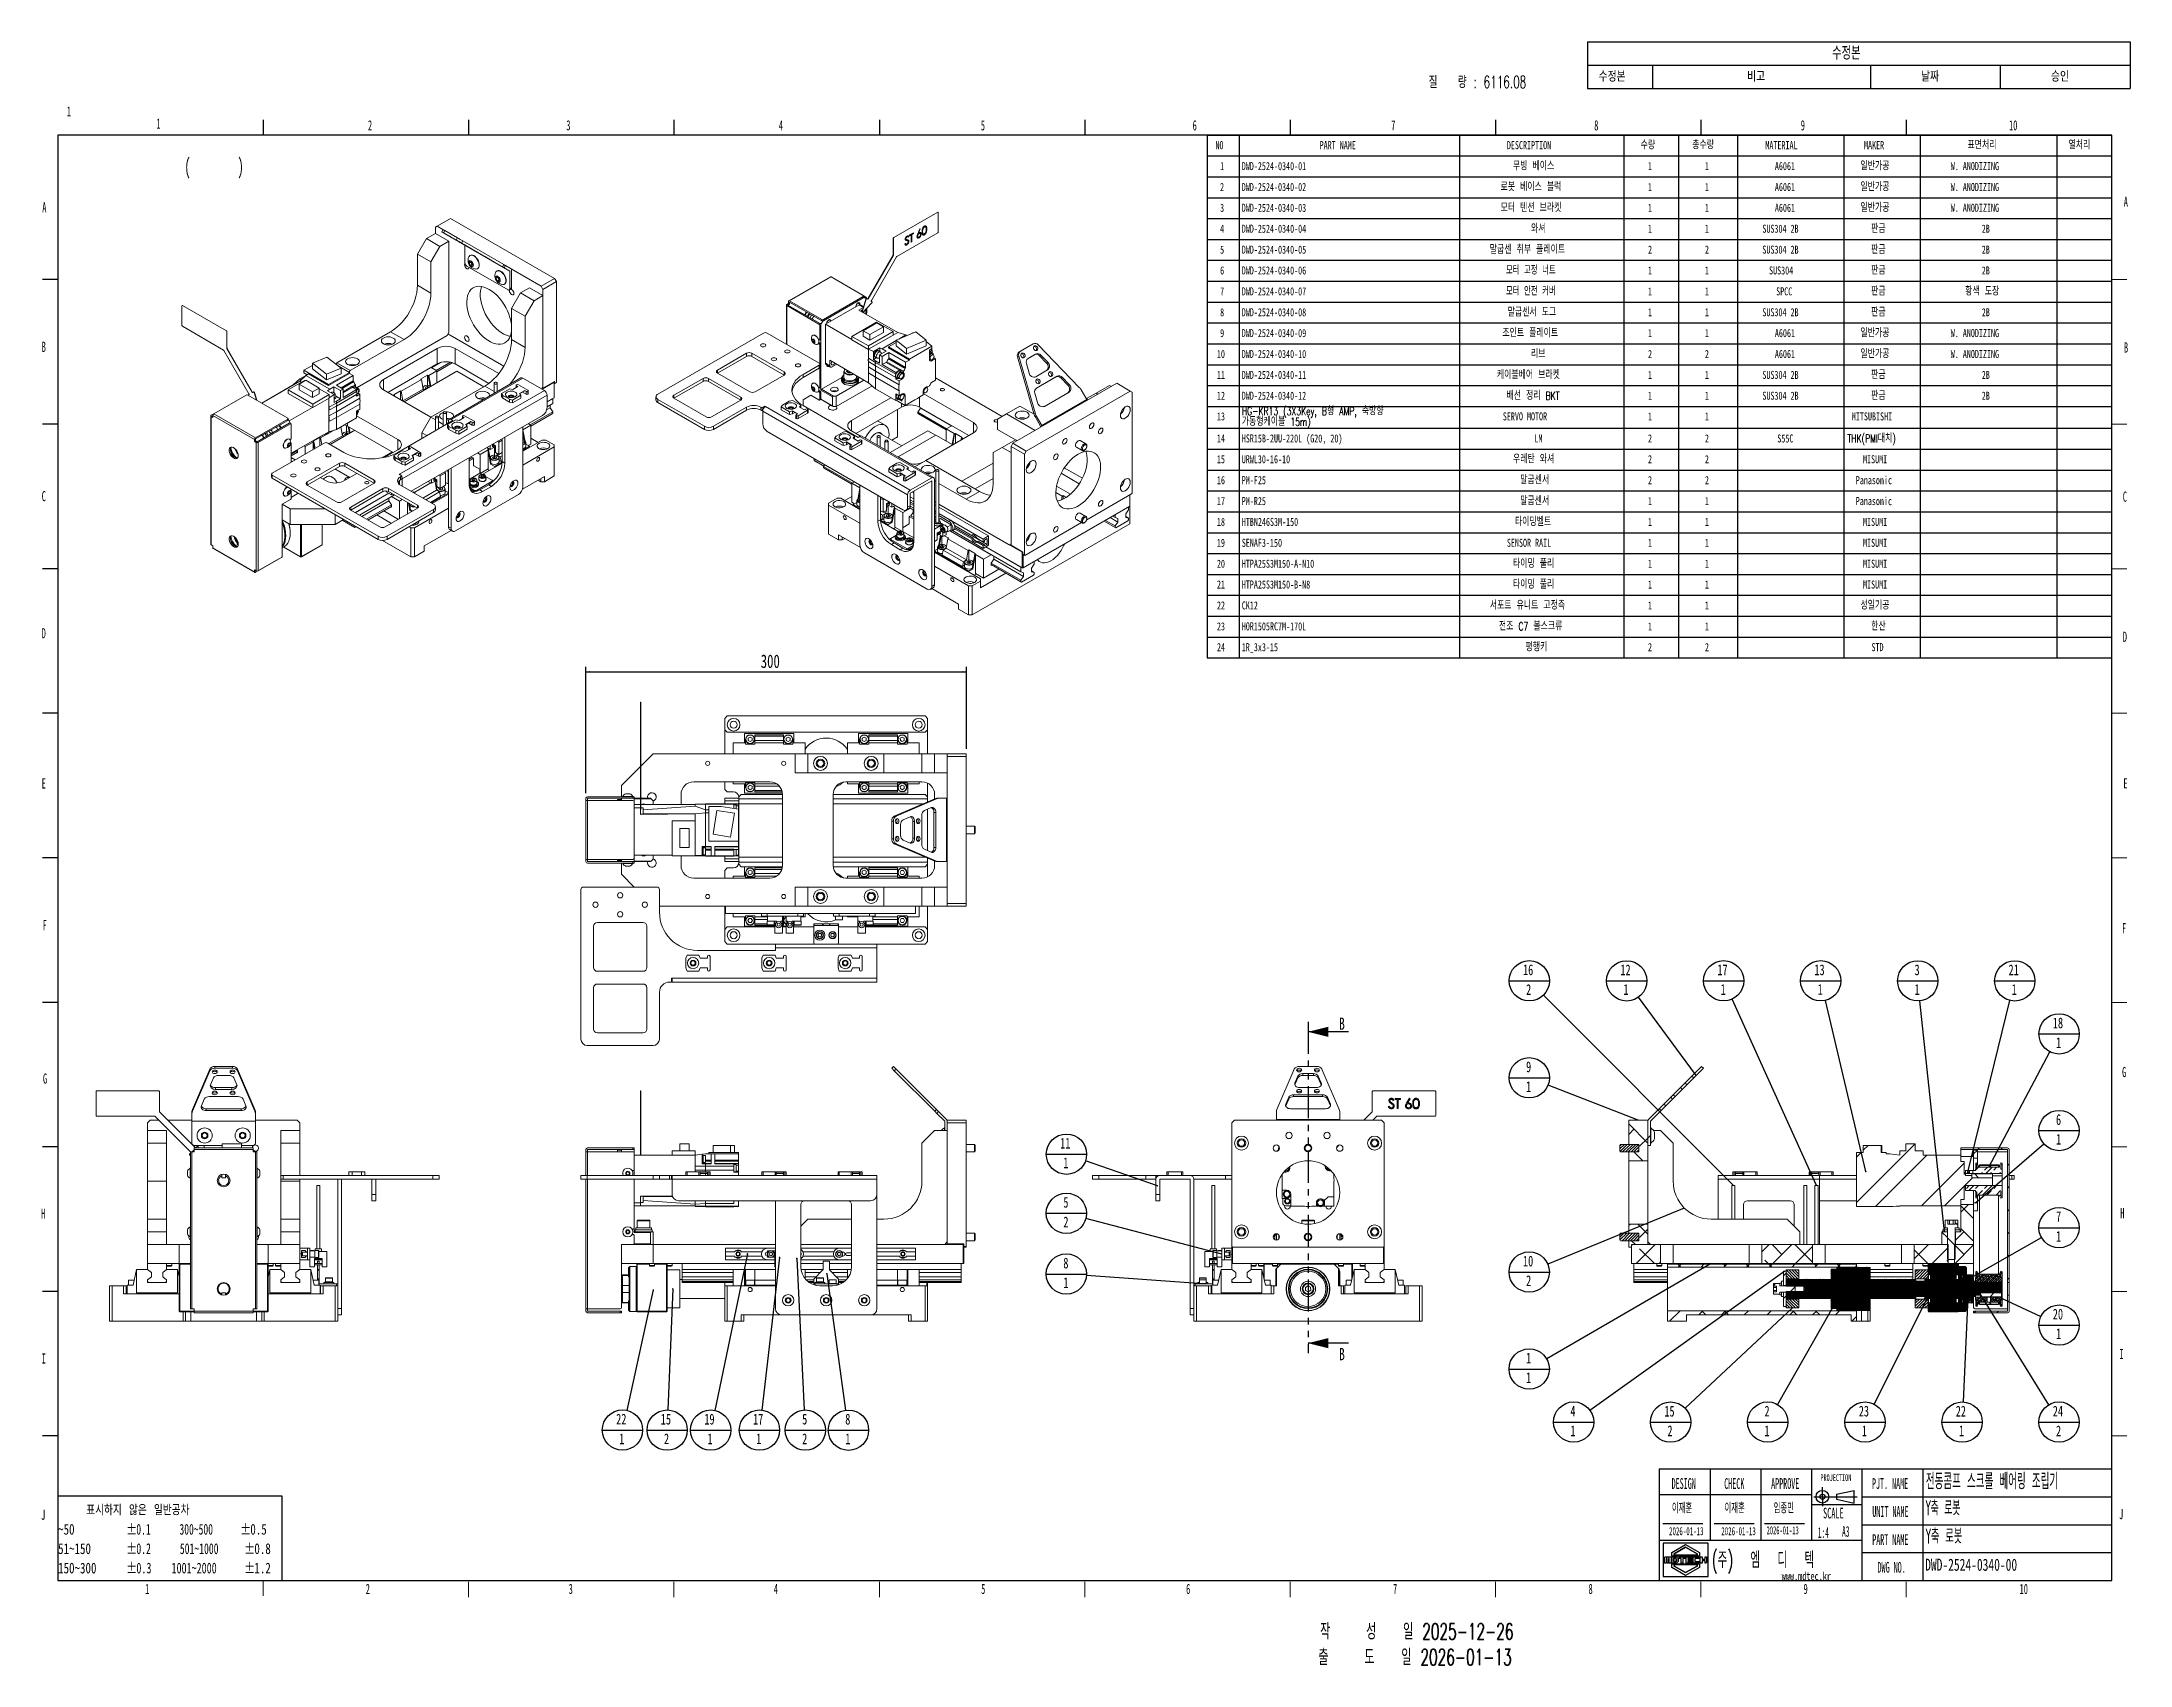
# Model space of a CAD drawing. Header units: millimetres. Extents: x 19 to 1667, y -46 to 1235.
import ezdxf

# ---------------------------------------------------------------- set-up
doc = ezdxf.new("R2010")
doc.units = ezdxf.units.MM
doc.header["$LTSCALE"] = 4
doc.linetypes.add('PHANTOM', pattern=[12.7, 6.35, -1.27, 1.27, -1.27, 1.27, -1.27])
for name, color, linetype in [('1', 70, 'Continuous'), ('12', 4, 'Continuous'), ('5', 11, 'Continuous'), ('6', 6, 'PHANTOM'), ('9', 31, 'Continuous')]:
    doc.layers.add(name, color=color, linetype=linetype)
doc.styles.add('SLDTEXTSTYLE0', font='TXT', dxfattribs={"width": 0.62381, "bigfont": 'bigfont'})
doc.styles.add('SLDTEXTSTYLE1', font='TXT', dxfattribs={"width": 0.446809, "bigfont": 'bigfont'})
doc.styles.add('SLDTEXTSTYLE10', font='TXT', dxfattribs={"width": 0.75, "bigfont": 'bigfont'})
doc.styles.add('SLDTEXTSTYLE11', font='TXT', dxfattribs={"width": 0.75})
doc.styles.add('SLDTEXTSTYLE12', font='TXT', dxfattribs={"width": 0.65625})
doc.styles.add('SLDTEXTSTYLE13', font='TXT', dxfattribs={"width": 0.661765})
doc.styles.add('SLDTEXTSTYLE14', font='TXT', dxfattribs={"width": 0.6875})
doc.styles.add('SLDTEXTSTYLE15', font='TXT', dxfattribs={"width": 0.633333, "bigfont": 'bigfont'})
doc.styles.add('SLDTEXTSTYLE16', font='TXT', dxfattribs={"width": 0.6, "bigfont": 'bigfont'})
doc.styles.add('SLDTEXTSTYLE17', font='TXT', dxfattribs={"width": 0.49})
doc.styles.add('SLDTEXTSTYLE18', font='TXT', dxfattribs={"width": 0.7, "bigfont": 'bigfont'})
doc.styles.add('SLDTEXTSTYLE19', font='TXT', dxfattribs={"width": 0.65, "bigfont": 'bigfont'})
doc.styles.add('SLDTEXTSTYLE2', font='TXT', dxfattribs={"width": 0.7})
doc.styles.add('SLDTEXTSTYLE3', font='TXT', dxfattribs={"width": 0.54})
doc.styles.add('SLDTEXTSTYLE4', font='TXT', dxfattribs={"width": 0.421875})
doc.styles.add('SLDTEXTSTYLE5', font='TXT', dxfattribs={"width": 0.525})
doc.styles.add('SLDTEXTSTYLE6', font='TXT', dxfattribs={"width": 0.4235})
doc.styles.add('SLDTEXTSTYLE7', font='TXT', dxfattribs={"width": 0.4235, "bigfont": 'bigfont'})
doc.styles.add('SLDTEXTSTYLE8', font='TXT', dxfattribs={"width": 0.5625})
doc.styles.add('SLDTEXTSTYLE9', font='TXT', dxfattribs={"width": 0.49, "bigfont": 'bigfont'})
doc.dimstyles.new('SLDDIMSTYLE0', dxfattribs={"dimtxt": 0.18, "dimasz": 1.2, "dimexe": 0, "dimexo": 0.0625, "dimgap": 0, "dimtad": 0, "dimtih": 1, "dimtoh": 1, "dimdec": 0, "dimrnd": 1e-09, "dimzin": 0, "dimdsep": 46, "dimtxsty": 'Standard', "dimblk1": 'DOT', "dimblk2": 'DOT', "dimsah": 1, "dimcen": 0.09, "dimadec": 0, "dimazin": 0, "dimtfac": 1.2, "dimtdec": 0, "dimtofl": 0, "dimtmove": 0, "dimatfit": 3, "dimldrblk": 'DOT', "dimfxl": 0, "dimfrac": 2, "dimtolj": 1, "dimtzin": 0, "dimarcsym": 0})
doc.dimstyles.new('SLDDIMSTYLE1', dxfattribs={"dimtxt": 12.112956, "dimasz": 3, "dimexe": 0, "dimexo": 0.0625, "dimgap": 3.028239, "dimtad": 1, "dimrnd": 1e-09, "dimzin": 12, "dimdsep": 46, "dimtxsty": 'SLDTEXTSTYLE2', "dimsah": 1, "dimcen": 0.09, "dimadec": 0, "dimazin": 3, "dimtfac": 1, "dimtdec": 3, "dimtofl": 0, "dimtmove": 0, "dimatfit": 3, "dimfxl": 0, "dimfrac": 2, "dimtolj": 1, "dimtzin": 12, "dimarcsym": 0})
doc.dimstyles.new('SLDDIMSTYLE2', dxfattribs={"dimtxt": 0.18, "dimasz": 3, "dimexe": 0, "dimexo": 0.0625, "dimgap": 0, "dimtad": 0, "dimtih": 1, "dimtoh": 1, "dimdec": 0, "dimrnd": 1e-09, "dimzin": 0, "dimdsep": 46, "dimtxsty": 'Standard', "dimsah": 1, "dimcen": 0.09, "dimadec": 0, "dimazin": 0, "dimtfac": 3, "dimtdec": 0, "dimtofl": 0, "dimtmove": 0, "dimatfit": 3, "dimfxl": 0, "dimfrac": 2, "dimtolj": 1, "dimtzin": 0, "dimarcsym": 0})
pattern_1 = [(45, (0, 0), (-7.184205, 7.184205), [7.62, -2.54]), (45, (3.592, 0), (-7.184205, 7.184205), []), (45, (7.184, 0), (-7.184205, 7.184205), [7.62, -2.54])]

msp = doc.modelspace()

# ---------------------------------------------------------------- texts
at = {"layer": '12'}
for s, insert, char_height, attachment_point, style in [('질   량 : 6116.08', (1190.241, 1207.79), 9.525, 3, 'SLDTEXTSTYLE15'), ('1', (40.785, 1183.827), 8, 2, 'SLDTEXTSTYLE5'), ('1', (111.383, 1174.225), 8, 2, 'SLDTEXTSTYLE5'), ('2', (278.24, 1172.871), 8, 2, 'SLDTEXTSTYLE5'), ('3', (434.724, 1172.871), 8, 2, 'SLDTEXTSTYLE5'), ('4', (602.382, 1172.871), 8, 2, 'SLDTEXTSTYLE5'), ('5', (761.695, 1172.871), 8, 2, 'SLDTEXTSTYLE5'), ('6', (928.723, 1172.871), 8, 2, 'SLDTEXTSTYLE5'), ('7', (1085.365, 1172.871), 8, 2, 'SLDTEXTSTYLE5'), ('8', (1245.483, 1172.871), 8, 2, 'SLDTEXTSTYLE5'), ('9', (1408.443, 1172.871), 8, 2, 'SLDTEXTSTYLE5'), ('10', (1574.331, 1172.871), 8.0001, 2, 'SLDTEXTSTYLE5'), ('(        )', (131.908, 1142.871), 12.7, 1, 'SLDTEXTSTYLE3'), ('A', (21.364, 1108.175), 8, 2, 'SLDTEXTSTYLE5'), ('A', (1663.17, 1112.596), 8, 2, 'SLDTEXTSTYLE5'), ('B', (20.927, 998.172), 8, 2, 'SLDTEXTSTYLE5'), ('B', (1663.349, 997.648), 8, 2, 'SLDTEXTSTYLE5'), ('C', (20.907, 880.432), 8, 2, 'SLDTEXTSTYLE5'), ('C', (1662.435, 880.006), 8, 2, 'SLDTEXTSTYLE5'), ('D', (20.906, 772.32), 8, 2, 'SLDTEXTSTYLE5'), ('D', (1662.434, 769.493), 8, 2, 'SLDTEXTSTYLE5'), ('E', (20.978, 653.826), 8, 2, 'SLDTEXTSTYLE5'), ('E', (1662.905, 653.915), 8, 2, 'SLDTEXTSTYLE5'), ('F', (21.682, 542.098), 8, 2, 'SLDTEXTSTYLE5'), ('F', (1661.804, 539.703), 8, 2, 'SLDTEXTSTYLE5'), ('G', (21.92, 421.091), 8, 2, 'SLDTEXTSTYLE5'), ('G', (1661.847, 426.244), 8, 2, 'SLDTEXTSTYLE5'), ('H', (20.481, 314.556), 8, 2, 'SLDTEXTSTYLE5'), ('H', (1660.408, 314.92), 8, 2, 'SLDTEXTSTYLE5'), ('I', (20.884, 200.34), 8, 2, 'SLDTEXTSTYLE5'), ('I', (1659.828, 203.845), 8, 2, 'SLDTEXTSTYLE5'), ('DESIGN', (1314.414, 101.951), 8.4667, 2, 'SLDTEXTSTYLE5'), ('CHECK', (1354.336, 101.951), 8.4667, 2, 'SLDTEXTSTYLE5'), ('APPROVE', (1394.507, 101.951), 8.4667, 2, 'SLDTEXTSTYLE5'), ('PROJECTION', (1434.452, 104.996), 5.2917, 2, 'SLDTEXTSTYLE8'), ('PJT. NAME', (1477.186, 101.951), 8.4667, 2, 'SLDTEXTSTYLE5'), ('전동콤프 스크롤 베어링 조립기', (1505.39, 105.881), 12.7, 1, 'SLDTEXTSTYLE7'), ('이재훈', (1313.141, 82.686), 8.4667, 2, 'SLDTEXTSTYLE9'), ('이재훈', (1354.637, 82.686), 8.4667, 2, 'SLDTEXTSTYLE9'), ('임종민', (1393.381, 82.686), 8.4667, 2, 'SLDTEXTSTYLE9'), ('Y축 로봇', (1505.39, 84.28), 11.6417, 1, 'SLDTEXTSTYLE7'), ('J', (20.443, 77.12), 8, 2, 'SLDTEXTSTYLE5'), ('표시하지 않은 일반공차', (54.449, 81.166), 8.46667, 1, 'SLDTEXTSTYLE10'), ('%%p', (85.838, 65.877), 8.4667, 1, 'SLDTEXTSTYLE11'), ('%%p', (175.754, 65.877), 8.4667, 1, 'SLDTEXTSTYLE11'), ('SCALE', (1432.495, 78.67), 8.4667, 2, 'SLDTEXTSTYLE8'), ('UNIT NAME', (1477.481, 79.893), 8.4667, 2, 'SLDTEXTSTYLE5'), ('J', (1659.465, 77.594), 8, 2, 'SLDTEXTSTYLE5'), ('~50', (32.224, 65.877), 8.4667, 1, 'SLDTEXTSTYLE11'), ('51~150', (32.224, 50.588), 8.4667, 1, 'SLDTEXTSTYLE11'), ('%%p', (85.885, 50.588), 8.4667, 1, 'SLDTEXTSTYLE11'), ('0.1      300~500', (93.91, 65.877), 8.46667, 1, 'SLDTEXTSTYLE12'), ('0.2      501~1000', (93.957, 50.588), 8.46667, 1, 'SLDTEXTSTYLE13'), ('%%p', (178.937, 50.588), 8.4667, 1, 'SLDTEXTSTYLE11'), ('0.5', (183.826, 65.877), 8.4667, 1, 'SLDTEXTSTYLE11'), ('0.8', (187.009, 50.588), 8.4667, 1, 'SLDTEXTSTYLE11'), ('2026-01-13', (1316.472, 63.335), 6.35, 2, 'SLDTEXTSTYLE5'), ('2026-01-13', (1357.71, 63.335), 6.35, 2, 'SLDTEXTSTYLE5'), ('2026-01-13', (1392.521, 64.006), 6.35, 2, 'SLDTEXTSTYLE17'), ('1:4', (1424.609, 63.286), 8.4667, 2, 'SLDTEXTSTYLE4'), ('A3', (1442.276, 64.18), 8.4667, 2, 'SLDTEXTSTYLE6'), ('PART NAME', (1477.39, 57.715), 8.4667, 2, 'SLDTEXTSTYLE5'), ('Y축 로봇', (1505.39, 62.102), 11.6417, 1, 'SLDTEXTSTYLE1'), ('150~300', (32.224, 35.299), 8.4667, 1, 'SLDTEXTSTYLE11'), ('%%p', (85.901, 35.299), 8.4667, 1, 'SLDTEXTSTYLE11'), ('0.3    1001~2000', (93.972, 35.299), 8.46667, 1, 'SLDTEXTSTYLE14'), ('%%p', (178.968, 35.299), 8.4667, 1, 'SLDTEXTSTYLE11'), ('1.2', (187.04, 35.299), 8.4667, 1, 'SLDTEXTSTYLE11'), ('(주)  엠  디  텍', (1336.568, 43.814), 12.7, 1, 'SLDTEXTSTYLE16'), ('DWG NO.', (1478.449, 35.886), 8.4667, 2, 'SLDTEXTSTYLE5'), ('DWD-2524-0340-00', (1504.889, 38.445), 9.525, 1, 'SLDTEXTSTYLE2'), ('1', (102.477, 18.594), 8, 2, 'SLDTEXTSTYLE5'), ('2', (276.515, 18.594), 8, 2, 'SLDTEXTSTYLE5'), ('3', (436.598, 18.594), 8, 2, 'SLDTEXTSTYLE5'), ('4', (598.422, 18.594), 8, 2, 'SLDTEXTSTYLE5'), ('5', (761.937, 18.594), 8, 2, 'SLDTEXTSTYLE5'), ('6', (923.552, 18.594), 8, 2, 'SLDTEXTSTYLE5'), ('7', (1086.825, 18.594), 8, 2, 'SLDTEXTSTYLE5'), ('8', (1241.026, 18.594), 8, 2, 'SLDTEXTSTYLE5'), ('www.mdtec.kr', (1391.75, 27.93), 6.35, 1, 'SLDTEXTSTYLE11'), ('9', (1410.633, 18.594), 8, 2, 'SLDTEXTSTYLE5'), ('10', (1582.675, 18.594), 8.0001, 2, 'SLDTEXTSTYLE5'), ('작    성   일 2025-12-26', (1027.642, -12.569), 12.7, 1, 'SLDTEXTSTYLE0'), ('출    도   일 2026-01-13', (1026.222, -32.878), 12.7, 1, 'SLDTEXTSTYLE0')]:
    msp.add_mtext(s, dxfattribs=dict(at, insert=insert, char_height=char_height, attachment_point=attachment_point, style=style))
at = {"layer": '6', "char_height": 9.69, "attachment_point": 1, "style": 'SLDTEXTSTYLE2'}
for insert in [(1042.507, 465.225), (1042.507, 204.643)]:
    msp.add_mtext('B', dxfattribs=dict(at, insert=insert))

# ---------------------------------------------------------------- blocks, each defined once
blk = doc.blocks.new('블록12')
for p, q in [((194, 1173.2), (194, 1161.2)), ((356, 1173.2), (356, 1161.2)), ((518, 1173.2), (518, 1161.2)), ((680, 1173.2), (680, 1161.2)), ((842, 1173.2), (842, 1161.2)), ((1004, 1173.2), (1004, 1161.2)), ((1166, 1173.2), (1166, 1161.2)), ((1328, 1173.2), (1328, 1161.2)), ((1490, 1173.2), (1490, 1161.2)), ((1652, 1161.2), (32, 1161.2)), ((32, 1161.2), (32, 21.2)), ((1652, 21.2), (1652, 1161.2)), ((32, 1047.2), (20, 1047.2)), ((32, 933.2), (20, 933.2)), ((32, 819.2), (20, 819.2)), ((32, 705.2), (20, 705.2)), ((32, 591.2), (20, 591.2)), ((32, 477.2), (20, 477.2)), ((32, 363.2), (20, 363.2)), ((32, 249.2), (20, 249.2)), ((32, 135.2), (20, 135.2)), ((1295.2, 109.2), (1295.2, 21.2)), ((1295.2, 109.2), (1652, 109.2)), ((1295.2, 109.2), (1295.2, 21.2)), ((1335.2, 109.2), (1335.2, 53.1)), ((1375.2, 109.2), (1375.2, 53.1)), ((1415.2, 109.2), (1415.2, 53.1)), ((1455.2, 21.2), (1455.2, 109.2)), ((1503.2, 21.2), (1503.2, 109.2)), ((32, 88.1), (208.8, 88.1)), ((208.8, 88.1), (208.8, 21.2)), ((1295.2, 89.1), (1415.2, 89.1)), ((1417.1, 87.3), (1451.2, 87.3)), ((1423.8, 87.3), (1423.8, 94.8)), ((1423.8, 87.3), (1423.8, 79.9)), ((1434.9, 89.3), (1448.8, 92.3)), ((1434.9, 89.3), (1434.9, 85.3)), ((1434.9, 85.3), (1448.8, 82.3)), ((1448.8, 82.3), (1448.8, 92.3)), ((1455.2, 87.2), (1652, 87.2)), ((1298, 66.3), (1329.5, 66.3)), ((1338.4, 66.3), (1370, 66.3)), ((1378.2, 66.3), (1409.8, 66.3)), ((1415.2, 81.1), (1455.2, 81.1)), ((1295.2, 53.1), (1455.2, 53.1)), ((1455.2, 65.2), (1652, 65.2)), ((1455.2, 43.2), (1652, 43.2)), ((32, 21.2), (1652, 21.2))]:
    blk.add_line(p, q)
at = {"color": 7, "linetype": 'Continuous', "lineweight": 18}
for p, q in [((1652, 1047.2), (1664, 1047.2)), ((1652, 933.2), (1664, 933.2)), ((1652, 819.2), (1664, 819.2)), ((1652, 705.2), (1664, 705.2)), ((1652, 591.2), (1664, 591.2)), ((1652, 477.2), (1664, 477.2)), ((1652, 363.2), (1664, 363.2)), ((1652, 249.2), (1664, 249.2)), ((1652, 135.2), (1664, 135.2))]:
    blk.add_line(p, q, dxfattribs=at)
at = {"color": 9, "linetype": 'Continuous', "lineweight": 18}
for p, q in [((194, 9.2), (194, 21.2)), ((356, 8.2), (356, 20.2)), ((518, 8.2), (518, 20.2)), ((680, 8.2), (680, 20.2)), ((842, 8.2), (842, 20.2)), ((1004, 8.2), (1004, 20.2)), ((1166, 8.2), (1166, 20.2)), ((1328, 8.2), (1328, 20.2)), ((1490, 8.2), (1490, 20.2))]:
    blk.add_line(p, q, dxfattribs=at)
for radius in [5, 2]:
    blk.add_circle((1423.8, 87.3), radius)
blk = doc.blocks.new('MDT')
for p, q in [((23.6, 17.5), (0, 17.5)), ((0, 17.5), (0, 0)), ((4.5, 12.7), (11.8, 16.9)), ((4.5, 10.8), (4.5, 12.7)), ((11.8, 15.4), (5.8, 11.9)), ((5.8, 11.9), (11.8, 15.4)), ((5.8, 11.9), (5.8, 11.2)), ((5.8, 11.2), (5.8, 11.9)), ((5.8, 11.2), (17.8, 11.2)), ((17.8, 11.2), (5.8, 11.2)), ((11.8, 16.9), (19.1, 12.7)), ((17.8, 11.9), (11.8, 15.4)), ((11.8, 15.4), (17.8, 11.9)), ((17.8, 11.2), (17.8, 11.9)), ((17.8, 11.9), (17.8, 11.2)), ((19.1, 12.7), (19.1, 10.8)), ((23.6, 0), (23.6, 17.5)), ((0, 0), (23.6, 0)), ((0.7, 10), (1.1, 10.3)), ((0.7, 7.1), (0.7, 10)), ((1.6, 7.1), (0.7, 7.1)), ((1.1, 10.3), (4.1, 10.3)), ((2, 9.5), (1.6, 9.5)), ((1.6, 9.5), (1.6, 7.1)), ((2, 7.1), (2, 9.5)), ((2.8, 7.1), (2, 7.1)), ((3.2, 9.5), (2.8, 9.5)), ((2.8, 9.5), (2.8, 7.1)), ((3.2, 7.1), (3.2, 9.5)), ((4.1, 7.1), (3.2, 7.1)), ((4.1, 10.3), (4.1, 7.1)), ((19.1, 10.8), (4.5, 10.8)), ((4.5, 7.1), (4.5, 10.3)), ((4.5, 10.3), (7, 10.3)), ((7, 7.1), (4.5, 7.1)), ((4.5, 4.8), (4.5, 6.7)), ((4.5, 6.7), (19.1, 6.7)), ((11.8, 0.6), (4.5, 4.8)), ((6.6, 9.5), (5.4, 9.5)), ((5.4, 9.5), (5.4, 8)), ((5.4, 8), (5.4, 9.5)), ((5.4, 9.5), (6.6, 9.5)), ((5.4, 8), (6.6, 8)), ((6.6, 8), (5.4, 8)), ((5.8, 6.3), (5.8, 5.5)), ((17.8, 6.3), (5.8, 6.3)), ((5.8, 5.5), (5.8, 6.3)), ((5.8, 6.3), (17.8, 6.3)), ((5.8, 5.5), (11.8, 2.1)), ((11.8, 2.1), (5.8, 5.5)), ((7, 9.1), (6.6, 9.5)), ((6.6, 9.5), (7, 9.1)), ((6.6, 8), (7, 8.4)), ((7, 8.4), (6.6, 8)), ((7, 10.3), (7.8, 9.5)), ((7, 8.4), (7, 9.1)), ((7, 9.1), (7, 8.4)), ((7.8, 8), (7, 7.1)), ((7.8, 9.5), (7.8, 8)), ((8.3, 9.5), (8.3, 10.3)), ((8.3, 10.3), (11.6, 10.3)), ((9.5, 9.5), (8.3, 9.5)), ((9.5, 7.1), (9.5, 9.5)), ((10.4, 7.1), (9.5, 7.1)), ((11.6, 9.5), (10.4, 9.5)), ((10.4, 9.5), (10.4, 7.1)), ((11.6, 10.3), (11.6, 9.5)), ((11.8, 2.1), (17.8, 5.5)), ((17.8, 5.5), (11.8, 2.1)), ((19.1, 4.8), (11.8, 0.6)), ((12, 7.1), (12, 10.3)), ((12, 10.3), (15.3, 10.3)), ((15.3, 7.1), (12, 7.1)), ((15.3, 9.5), (12.9, 9.5)), ((12.9, 9.5), (12.9, 9.2)), ((12.9, 9.2), (15.3, 9.2)), ((15.3, 8.3), (12.9, 8.3)), ((12.9, 8.3), (12.9, 8)), ((12.9, 8), (15.3, 8)), ((15.3, 10.3), (15.3, 9.5)), ((15.3, 9.2), (15.3, 8.3)), ((15.3, 8), (15.3, 7.1)), ((15.8, 7.1), (15.8, 10.3)), ((15.8, 10.3), (19.1, 10.3)), ((19.1, 7.1), (15.8, 7.1)), ((19.1, 9.5), (16.6, 9.5)), ((16.6, 9.5), (16.6, 8)), ((16.6, 8), (19.1, 8)), ((17.8, 5.5), (17.8, 6.3)), ((17.8, 6.3), (17.8, 5.5)), ((19.1, 10.3), (19.1, 9.5)), ((19.1, 8), (19.1, 7.1)), ((19.1, 6.7), (19.1, 4.8)), ((19.5, 7.1), (19.5, 10.3)), ((19.5, 10.3), (20.4, 10.3)), ((20.4, 7.1), (19.5, 7.1)), ((20.4, 10.3), (20.4, 9.2)), ((20.4, 9.2), (22, 9.2)), ((22, 8.3), (20.4, 8.3)), ((20.4, 8.3), (20.4, 7.1)), ((22, 9.2), (22, 10.3)), ((22, 10.3), (22.8, 10.3)), ((22, 7.1), (22, 8.3)), ((22.5, 7.1), (22, 7.1)), ((22.8, 7.5), (22.5, 7.1)), ((22.8, 10.3), (22.8, 7.5))]:
    blk.add_line(p, q)
blk = doc.blocks.new('SW_TABLEANNOTATION_0')
at = {"layer": '9', "color": 0}
for p, q in [((0, 0), (0, -18.4)), ((0, 0), (51.2, 0)), ((51.2, 0), (223, 0)), ((223, 0), (325.5, 0)), ((325.5, 0), (428, 0)), ((428, 0), (428, -18.4)), ((0, -18.4), (0, -36.8)), ((0, -18.4), (51.2, -18.4)), ((51.2, -18.4), (51.2, -36.8)), ((51.2, -18.4), (223, -18.4)), ((223, -18.4), (223, -36.8)), ((223, -18.4), (325.5, -18.4)), ((325.5, -18.4), (325.5, -36.8)), ((325.5, -18.4), (428, -18.4)), ((428, -18.4), (428, -36.8)), ((0, -36.8), (51.2, -36.8)), ((51.2, -36.8), (223, -36.8)), ((223, -36.8), (325.5, -36.8)), ((325.5, -36.8), (428, -36.8))]:
    blk.add_line(p, q, dxfattribs=at)
at = {"layer": '9', "color": 0, "attachment_point": 1, "style": 'SLDTEXTSTYLE18'}
for s, insert, char_height in [('수정본', (192.8, -3.5), 10.58), ('수정본', (8.7, -23), 8.47), ('비고', (125.8, -23), 8.47), ('날짜', (263, -23), 8.47), ('승인', (365.5, -23), 8.47)]:
    blk.add_mtext(s, dxfattribs=dict(at, insert=insert, char_height=char_height))
blk = doc.blocks.new('SW_TABLEANNOTATION_1')
at = {"layer": '1', "color": 0}
for p, q in [((0, 0), (0, -16.5)), ((0, 0), (25.4, 0)), ((25.4, 0), (25.4, -16.5)), ((25.4, 0), (199.2, 0)), ((199.2, 0), (199.2, -16.5)), ((199.2, 0), (328.7, 0)), ((328.7, 0), (328.7, -16.5)), ((328.7, 0), (371.8, 0)), ((371.8, 0), (371.8, -16.5)), ((371.8, 0), (418.5, 0)), ((418.5, 0), (418.5, -16.5)), ((418.5, 0), (502.2, 0)), ((502.2, 0), (502.2, -16.5)), ((502.2, 0), (562.4, 0)), ((562.4, 0), (562.4, -16.5)), ((562.4, 0), (670.4, 0)), ((670.4, 0), (670.4, -16.5)), ((670.4, 0), (713.5, 0)), ((713.5, 0), (713.5, -16.5)), ((0, -16.5), (25.4, -16.5)), ((0, -16.5), (0, -32.9)), ((25.4, -16.5), (199.2, -16.5)), ((25.4, -16.5), (25.4, -32.9)), ((199.2, -16.5), (328.7, -16.5)), ((199.2, -16.5), (199.2, -32.9)), ((328.7, -16.5), (371.8, -16.5)), ((328.7, -16.5), (328.7, -32.9)), ((371.8, -16.5), (418.5, -16.5)), ((371.8, -16.5), (371.8, -32.9)), ((418.5, -16.5), (502.2, -16.5)), ((418.5, -16.5), (418.5, -32.9)), ((502.2, -16.5), (562.4, -16.5)), ((502.2, -16.5), (502.2, -32.9)), ((562.4, -16.5), (670.4, -16.5)), ((562.4, -16.5), (562.4, -32.9)), ((670.4, -16.5), (713.5, -16.5)), ((670.4, -16.5), (670.4, -32.9)), ((713.5, -16.5), (713.5, -32.9)), ((0, -32.9), (0, -49.4)), ((0, -32.9), (25.4, -32.9)), ((25.4, -32.9), (25.4, -49.4)), ((25.4, -32.9), (199.2, -32.9)), ((199.2, -32.9), (199.2, -49.4)), ((199.2, -32.9), (328.7, -32.9)), ((328.7, -32.9), (328.7, -49.4)), ((328.7, -32.9), (371.8, -32.9)), ((371.8, -32.9), (371.8, -49.4)), ((371.8, -32.9), (418.5, -32.9)), ((418.5, -32.9), (418.5, -49.4)), ((418.5, -32.9), (502.2, -32.9)), ((502.2, -32.9), (502.2, -49.4)), ((502.2, -32.9), (562.4, -32.9)), ((562.4, -32.9), (562.4, -49.4)), ((562.4, -32.9), (670.4, -32.9)), ((670.4, -32.9), (670.4, -49.4)), ((670.4, -32.9), (713.5, -32.9)), ((713.5, -32.9), (713.5, -49.4)), ((0, -49.4), (0, -65.9)), ((0, -49.4), (25.4, -49.4)), ((25.4, -49.4), (25.4, -65.9)), ((25.4, -49.4), (199.2, -49.4)), ((199.2, -49.4), (199.2, -65.9)), ((199.2, -49.4), (328.7, -49.4)), ((328.7, -49.4), (328.7, -65.9)), ((328.7, -49.4), (371.8, -49.4)), ((371.8, -49.4), (371.8, -65.9)), ((371.8, -49.4), (418.5, -49.4)), ((418.5, -49.4), (418.5, -65.9)), ((418.5, -49.4), (502.2, -49.4)), ((502.2, -49.4), (502.2, -65.9)), ((502.2, -49.4), (562.4, -49.4)), ((562.4, -49.4), (562.4, -65.9)), ((562.4, -49.4), (670.4, -49.4)), ((670.4, -49.4), (670.4, -65.9)), ((670.4, -49.4), (713.5, -49.4)), ((713.5, -49.4), (713.5, -65.9)), ((0, -65.9), (0, -82.3)), ((0, -65.9), (25.4, -65.9)), ((25.4, -65.9), (25.4, -82.3)), ((25.4, -65.9), (199.2, -65.9)), ((199.2, -65.9), (199.2, -82.3)), ((199.2, -65.9), (328.7, -65.9)), ((328.7, -65.9), (328.7, -82.3)), ((328.7, -65.9), (371.8, -65.9)), ((371.8, -65.9), (371.8, -82.3)), ((371.8, -65.9), (418.5, -65.9)), ((418.5, -65.9), (418.5, -82.3)), ((418.5, -65.9), (502.2, -65.9)), ((502.2, -65.9), (502.2, -82.3)), ((502.2, -65.9), (562.4, -65.9)), ((562.4, -65.9), (562.4, -82.3)), ((562.4, -65.9), (670.4, -65.9)), ((670.4, -65.9), (670.4, -82.3)), ((670.4, -65.9), (713.5, -65.9)), ((713.5, -65.9), (713.5, -82.3)), ((0, -82.3), (0, -98.8)), ((0, -82.3), (25.4, -82.3)), ((25.4, -82.3), (25.4, -98.8)), ((25.4, -82.3), (199.2, -82.3)), ((199.2, -82.3), (199.2, -98.8)), ((199.2, -82.3), (328.7, -82.3)), ((328.7, -82.3), (328.7, -98.8)), ((328.7, -82.3), (371.8, -82.3)), ((371.8, -82.3), (371.8, -98.8)), ((371.8, -82.3), (418.5, -82.3)), ((418.5, -82.3), (418.5, -98.8)), ((418.5, -82.3), (502.2, -82.3)), ((502.2, -82.3), (502.2, -98.8)), ((502.2, -82.3), (562.4, -82.3)), ((562.4, -82.3), (562.4, -98.8)), ((562.4, -82.3), (670.4, -82.3)), ((670.4, -82.3), (670.4, -98.8)), ((670.4, -82.3), (713.5, -82.3)), ((713.5, -82.3), (713.5, -98.8)), ((0, -98.8), (0, -115.3)), ((0, -98.8), (25.4, -98.8)), ((25.4, -98.8), (25.4, -115.3)), ((25.4, -98.8), (199.2, -98.8)), ((199.2, -98.8), (199.2, -115.3)), ((199.2, -98.8), (328.7, -98.8)), ((328.7, -98.8), (328.7, -115.3)), ((328.7, -98.8), (371.8, -98.8)), ((371.8, -98.8), (371.8, -115.3)), ((371.8, -98.8), (418.5, -98.8)), ((418.5, -98.8), (418.5, -115.3)), ((418.5, -98.8), (502.2, -98.8)), ((502.2, -98.8), (502.2, -115.3)), ((502.2, -98.8), (562.4, -98.8)), ((562.4, -98.8), (562.4, -115.3)), ((562.4, -98.8), (670.4, -98.8)), ((670.4, -98.8), (670.4, -115.3)), ((670.4, -98.8), (713.5, -98.8)), ((713.5, -98.8), (713.5, -115.3)), ((0, -115.3), (0, -131.7)), ((0, -115.3), (25.4, -115.3)), ((25.4, -115.3), (25.4, -131.7)), ((25.4, -115.3), (199.2, -115.3)), ((199.2, -115.3), (199.2, -131.7)), ((199.2, -115.3), (328.7, -115.3)), ((328.7, -115.3), (328.7, -131.7)), ((328.7, -115.3), (371.8, -115.3)), ((371.8, -115.3), (371.8, -131.7)), ((371.8, -115.3), (418.5, -115.3)), ((418.5, -115.3), (418.5, -131.7)), ((418.5, -115.3), (502.2, -115.3)), ((502.2, -115.3), (502.2, -131.7)), ((502.2, -115.3), (562.4, -115.3)), ((562.4, -115.3), (562.4, -131.7)), ((562.4, -115.3), (670.4, -115.3)), ((670.4, -115.3), (670.4, -131.7)), ((670.4, -115.3), (713.5, -115.3)), ((713.5, -115.3), (713.5, -131.7)), ((0, -131.7), (0, -148.2)), ((0, -131.7), (25.4, -131.7)), ((25.4, -131.7), (25.4, -148.2)), ((25.4, -131.7), (199.2, -131.7)), ((199.2, -131.7), (199.2, -148.2)), ((199.2, -131.7), (328.7, -131.7)), ((328.7, -131.7), (328.7, -148.2)), ((328.7, -131.7), (371.8, -131.7)), ((371.8, -131.7), (371.8, -148.2)), ((371.8, -131.7), (418.5, -131.7)), ((418.5, -131.7), (418.5, -148.2)), ((418.5, -131.7), (502.2, -131.7)), ((502.2, -131.7), (502.2, -148.2)), ((502.2, -131.7), (562.4, -131.7)), ((562.4, -131.7), (562.4, -148.2)), ((562.4, -131.7), (670.4, -131.7)), ((670.4, -131.7), (670.4, -148.2)), ((670.4, -131.7), (713.5, -131.7)), ((713.5, -131.7), (713.5, -148.2)), ((0, -148.2), (0, -164.7)), ((0, -148.2), (25.4, -148.2)), ((25.4, -148.2), (25.4, -164.7)), ((25.4, -148.2), (199.2, -148.2)), ((199.2, -148.2), (199.2, -164.7)), ((199.2, -148.2), (328.7, -148.2)), ((328.7, -148.2), (328.7, -164.7)), ((328.7, -148.2), (371.8, -148.2)), ((371.8, -148.2), (371.8, -164.7)), ((371.8, -148.2), (418.5, -148.2)), ((418.5, -148.2), (418.5, -164.7)), ((418.5, -148.2), (502.2, -148.2)), ((502.2, -148.2), (502.2, -164.7)), ((502.2, -148.2), (562.4, -148.2)), ((562.4, -148.2), (562.4, -164.7)), ((562.4, -148.2), (670.4, -148.2)), ((670.4, -148.2), (670.4, -164.7)), ((670.4, -148.2), (713.5, -148.2)), ((713.5, -148.2), (713.5, -164.7)), ((0, -164.7), (0, -181.1)), ((0, -164.7), (25.4, -164.7)), ((25.4, -164.7), (25.4, -181.1)), ((25.4, -164.7), (199.2, -164.7)), ((199.2, -164.7), (199.2, -181.1)), ((199.2, -164.7), (328.7, -164.7)), ((328.7, -164.7), (328.7, -181.1)), ((328.7, -164.7), (371.8, -164.7)), ((371.8, -164.7), (371.8, -181.1)), ((371.8, -164.7), (418.5, -164.7)), ((418.5, -164.7), (418.5, -181.1)), ((418.5, -164.7), (502.2, -164.7)), ((502.2, -164.7), (502.2, -181.1)), ((502.2, -164.7), (562.4, -164.7)), ((562.4, -164.7), (562.4, -181.1)), ((562.4, -164.7), (670.4, -164.7)), ((670.4, -164.7), (670.4, -181.1)), ((670.4, -164.7), (713.5, -164.7)), ((713.5, -164.7), (713.5, -181.1)), ((0, -181.1), (0, -197.6)), ((0, -181.1), (25.4, -181.1)), ((25.4, -181.1), (25.4, -197.6)), ((25.4, -181.1), (199.2, -181.1)), ((199.2, -181.1), (199.2, -197.6)), ((199.2, -181.1), (328.7, -181.1)), ((328.7, -181.1), (328.7, -197.6)), ((328.7, -181.1), (371.8, -181.1)), ((371.8, -181.1), (371.8, -197.6)), ((371.8, -181.1), (418.5, -181.1)), ((418.5, -181.1), (418.5, -197.6)), ((418.5, -181.1), (502.2, -181.1)), ((502.2, -181.1), (502.2, -197.6)), ((502.2, -181.1), (562.4, -181.1)), ((562.4, -181.1), (562.4, -197.6)), ((562.4, -181.1), (670.4, -181.1)), ((670.4, -181.1), (670.4, -197.6)), ((670.4, -181.1), (713.5, -181.1)), ((713.5, -181.1), (713.5, -197.6)), ((0, -197.6), (0, -214.1)), ((0, -197.6), (25.4, -197.6)), ((25.4, -197.6), (25.4, -214.1)), ((25.4, -197.6), (199.2, -197.6)), ((199.2, -197.6), (199.2, -214.1)), ((199.2, -197.6), (328.7, -197.6)), ((328.7, -197.6), (328.7, -214.1)), ((328.7, -197.6), (371.8, -197.6)), ((371.8, -197.6), (371.8, -214.1)), ((371.8, -197.6), (418.5, -197.6)), ((418.5, -197.6), (418.5, -214.1)), ((418.5, -197.6), (502.2, -197.6)), ((502.2, -197.6), (502.2, -214.1)), ((502.2, -197.6), (562.4, -197.6)), ((562.4, -197.6), (562.4, -214.1)), ((562.4, -197.6), (670.4, -197.6)), ((670.4, -197.6), (670.4, -214.1)), ((670.4, -197.6), (713.5, -197.6)), ((713.5, -197.6), (713.5, -214.1)), ((0, -214.1), (0, -231.2)), ((0, -214.1), (25.4, -214.1)), ((25.4, -214.1), (25.4, -231.2)), ((25.4, -214.1), (199.2, -214.1)), ((199.2, -214.1), (199.2, -231.2)), ((199.2, -214.1), (328.7, -214.1)), ((328.7, -214.1), (328.7, -231.2)), ((328.7, -214.1), (371.8, -214.1)), ((371.8, -214.1), (371.8, -231.2)), ((371.8, -214.1), (418.5, -214.1)), ((418.5, -214.1), (418.5, -231.2)), ((418.5, -214.1), (502.2, -214.1)), ((502.2, -214.1), (502.2, -231.2)), ((502.2, -214.1), (562.4, -214.1)), ((562.4, -214.1), (562.4, -231.2)), ((562.4, -214.1), (670.4, -214.1)), ((670.4, -214.1), (670.4, -231.2)), ((670.4, -214.1), (713.5, -214.1)), ((713.5, -214.1), (713.5, -231.2)), ((0, -231.2), (0, -247.7)), ((0, -231.2), (25.4, -231.2)), ((25.4, -231.2), (25.4, -247.7)), ((25.4, -231.2), (199.2, -231.2)), ((199.2, -231.2), (199.2, -247.7)), ((199.2, -231.2), (328.7, -231.2)), ((328.7, -231.2), (328.7, -247.7)), ((328.7, -231.2), (371.8, -231.2)), ((371.8, -231.2), (371.8, -247.7)), ((371.8, -231.2), (418.5, -231.2)), ((418.5, -231.2), (418.5, -247.7)), ((418.5, -231.2), (502.2, -231.2)), ((502.2, -231.2), (502.2, -247.7)), ((502.2, -231.2), (562.4, -231.2)), ((562.4, -231.2), (562.4, -247.7)), ((562.4, -231.2), (670.4, -231.2)), ((670.4, -231.2), (670.4, -247.7)), ((670.4, -231.2), (713.5, -231.2)), ((713.5, -231.2), (713.5, -247.7)), ((0, -247.7), (0, -264.2)), ((0, -247.7), (25.4, -247.7)), ((25.4, -247.7), (25.4, -264.2)), ((25.4, -247.7), (199.2, -247.7)), ((199.2, -247.7), (199.2, -264.2)), ((199.2, -247.7), (328.7, -247.7)), ((328.7, -247.7), (328.7, -264.2)), ((328.7, -247.7), (371.8, -247.7)), ((371.8, -247.7), (371.8, -264.2)), ((371.8, -247.7), (418.5, -247.7)), ((418.5, -247.7), (418.5, -264.2)), ((418.5, -247.7), (502.2, -247.7)), ((502.2, -247.7), (502.2, -264.2)), ((502.2, -247.7), (562.4, -247.7)), ((562.4, -247.7), (562.4, -264.2)), ((562.4, -247.7), (670.4, -247.7)), ((670.4, -247.7), (670.4, -264.2)), ((670.4, -247.7), (713.5, -247.7)), ((713.5, -247.7), (713.5, -264.2)), ((0, -264.2), (0, -280.6)), ((0, -264.2), (25.4, -264.2)), ((25.4, -264.2), (25.4, -280.6)), ((25.4, -264.2), (199.2, -264.2)), ((199.2, -264.2), (199.2, -280.6)), ((199.2, -264.2), (328.7, -264.2)), ((328.7, -264.2), (328.7, -280.6)), ((328.7, -264.2), (371.8, -264.2)), ((371.8, -264.2), (371.8, -280.6)), ((371.8, -264.2), (418.5, -264.2)), ((418.5, -264.2), (418.5, -280.6)), ((418.5, -264.2), (502.2, -264.2)), ((502.2, -264.2), (502.2, -280.6)), ((502.2, -264.2), (562.4, -264.2)), ((562.4, -264.2), (562.4, -280.6)), ((562.4, -264.2), (670.4, -264.2)), ((670.4, -264.2), (670.4, -280.6)), ((670.4, -264.2), (713.5, -264.2)), ((713.5, -264.2), (713.5, -280.6)), ((0, -280.6), (0, -297.1)), ((0, -280.6), (25.4, -280.6)), ((25.4, -280.6), (25.4, -297.1)), ((25.4, -280.6), (199.2, -280.6)), ((199.2, -280.6), (199.2, -297.1)), ((199.2, -280.6), (328.7, -280.6)), ((328.7, -280.6), (328.7, -297.1)), ((328.7, -280.6), (371.8, -280.6)), ((371.8, -280.6), (371.8, -297.1)), ((371.8, -280.6), (418.5, -280.6)), ((418.5, -280.6), (418.5, -297.1)), ((418.5, -280.6), (502.2, -280.6)), ((502.2, -280.6), (502.2, -297.1)), ((502.2, -280.6), (562.4, -280.6)), ((562.4, -280.6), (562.4, -297.1)), ((562.4, -280.6), (670.4, -280.6)), ((670.4, -280.6), (670.4, -297.1)), ((670.4, -280.6), (713.5, -280.6)), ((713.5, -280.6), (713.5, -297.1)), ((0, -297.1), (0, -313.6)), ((0, -297.1), (25.4, -297.1)), ((25.4, -297.1), (25.4, -313.6)), ((25.4, -297.1), (199.2, -297.1)), ((199.2, -297.1), (199.2, -313.6)), ((199.2, -297.1), (328.7, -297.1)), ((328.7, -297.1), (328.7, -313.6)), ((328.7, -297.1), (371.8, -297.1)), ((371.8, -297.1), (371.8, -313.6)), ((371.8, -297.1), (418.5, -297.1)), ((418.5, -297.1), (418.5, -313.6)), ((418.5, -297.1), (502.2, -297.1)), ((502.2, -297.1), (502.2, -313.6)), ((502.2, -297.1), (562.4, -297.1)), ((562.4, -297.1), (562.4, -313.6)), ((562.4, -297.1), (670.4, -297.1)), ((670.4, -297.1), (670.4, -313.6)), ((670.4, -297.1), (713.5, -297.1)), ((713.5, -297.1), (713.5, -313.6)), ((0, -313.6), (0, -330)), ((0, -313.6), (25.4, -313.6)), ((25.4, -313.6), (25.4, -330)), ((25.4, -313.6), (199.2, -313.6)), ((199.2, -313.6), (199.2, -330)), ((199.2, -313.6), (328.7, -313.6)), ((328.7, -313.6), (328.7, -330)), ((328.7, -313.6), (371.8, -313.6)), ((371.8, -313.6), (371.8, -330)), ((371.8, -313.6), (418.5, -313.6)), ((418.5, -313.6), (418.5, -330)), ((418.5, -313.6), (502.2, -313.6)), ((502.2, -313.6), (502.2, -330)), ((502.2, -313.6), (562.4, -313.6)), ((562.4, -313.6), (562.4, -330)), ((562.4, -313.6), (670.4, -313.6)), ((670.4, -313.6), (670.4, -330)), ((670.4, -313.6), (713.5, -313.6)), ((713.5, -313.6), (713.5, -330)), ((0, -330), (0, -346.5)), ((0, -330), (25.4, -330)), ((25.4, -330), (25.4, -346.5)), ((25.4, -330), (199.2, -330)), ((199.2, -330), (199.2, -346.5)), ((199.2, -330), (328.7, -330)), ((328.7, -330), (328.7, -346.5)), ((328.7, -330), (371.8, -330)), ((371.8, -330), (371.8, -346.5)), ((371.8, -330), (418.5, -330)), ((418.5, -330), (418.5, -346.5)), ((418.5, -330), (502.2, -330)), ((502.2, -330), (502.2, -346.5)), ((502.2, -330), (562.4, -330)), ((562.4, -330), (562.4, -346.5)), ((562.4, -330), (670.4, -330)), ((670.4, -330), (670.4, -346.5)), ((670.4, -330), (713.5, -330)), ((713.5, -330), (713.5, -346.5)), ((0, -346.5), (0, -363)), ((0, -346.5), (25.4, -346.5)), ((25.4, -346.5), (25.4, -363)), ((25.4, -346.5), (199.2, -346.5)), ((199.2, -346.5), (199.2, -363)), ((199.2, -346.5), (328.7, -346.5)), ((328.7, -346.5), (328.7, -363)), ((328.7, -346.5), (371.8, -346.5)), ((371.8, -346.5), (371.8, -363)), ((371.8, -346.5), (418.5, -346.5)), ((418.5, -346.5), (418.5, -363)), ((418.5, -346.5), (502.2, -346.5)), ((502.2, -346.5), (502.2, -363)), ((502.2, -346.5), (562.4, -346.5)), ((562.4, -346.5), (562.4, -363)), ((562.4, -346.5), (670.4, -346.5)), ((670.4, -346.5), (670.4, -363)), ((670.4, -346.5), (713.5, -346.5)), ((713.5, -346.5), (713.5, -363)), ((0, -363), (0, -379.4)), ((0, -363), (25.4, -363)), ((25.4, -363), (25.4, -379.4)), ((25.4, -363), (199.2, -363)), ((199.2, -363), (199.2, -379.4)), ((199.2, -363), (328.7, -363)), ((328.7, -363), (328.7, -379.4)), ((328.7, -363), (371.8, -363)), ((371.8, -363), (371.8, -379.4)), ((371.8, -363), (418.5, -363)), ((418.5, -363), (418.5, -379.4)), ((418.5, -363), (502.2, -363)), ((502.2, -363), (502.2, -379.4)), ((502.2, -363), (562.4, -363)), ((562.4, -363), (562.4, -379.4)), ((562.4, -363), (670.4, -363)), ((670.4, -363), (670.4, -379.4)), ((670.4, -363), (713.5, -363)), ((713.5, -363), (713.5, -379.4)), ((0, -379.4), (0, -395.9)), ((0, -379.4), (25.4, -379.4)), ((25.4, -379.4), (25.4, -395.9)), ((25.4, -379.4), (199.2, -379.4)), ((199.2, -379.4), (199.2, -395.9)), ((199.2, -379.4), (328.7, -379.4)), ((328.7, -379.4), (328.7, -395.9)), ((328.7, -379.4), (371.8, -379.4)), ((371.8, -379.4), (371.8, -395.9)), ((371.8, -379.4), (418.5, -379.4)), ((418.5, -379.4), (418.5, -395.9)), ((418.5, -379.4), (502.2, -379.4)), ((502.2, -379.4), (502.2, -395.9)), ((502.2, -379.4), (562.4, -379.4)), ((562.4, -379.4), (562.4, -395.9)), ((562.4, -379.4), (670.4, -379.4)), ((670.4, -379.4), (670.4, -395.9)), ((670.4, -379.4), (713.5, -379.4)), ((713.5, -379.4), (713.5, -395.9)), ((0, -395.9), (0, -412.4)), ((0, -395.9), (25.4, -395.9)), ((25.4, -395.9), (25.4, -412.4)), ((25.4, -395.9), (199.2, -395.9)), ((199.2, -395.9), (199.2, -412.4)), ((199.2, -395.9), (328.7, -395.9)), ((328.7, -395.9), (328.7, -412.4)), ((328.7, -395.9), (371.8, -395.9)), ((371.8, -395.9), (371.8, -412.4)), ((371.8, -395.9), (418.5, -395.9)), ((418.5, -395.9), (418.5, -412.4)), ((418.5, -395.9), (502.2, -395.9)), ((502.2, -395.9), (502.2, -412.4)), ((502.2, -395.9), (562.4, -395.9)), ((562.4, -395.9), (562.4, -412.4)), ((562.4, -395.9), (670.4, -395.9)), ((670.4, -395.9), (670.4, -412.4)), ((670.4, -395.9), (713.5, -395.9)), ((713.5, -395.9), (713.5, -412.4)), ((0, -412.4), (25.4, -412.4)), ((25.4, -412.4), (199.2, -412.4)), ((199.2, -412.4), (328.7, -412.4)), ((328.7, -412.4), (371.8, -412.4)), ((371.8, -412.4), (418.5, -412.4)), ((418.5, -412.4), (502.2, -412.4)), ((502.2, -412.4), (562.4, -412.4)), ((562.4, -412.4), (670.4, -412.4)), ((670.4, -412.4), (713.5, -412.4))]:
    blk.add_line(p, q, dxfattribs=at)
at = {"layer": '1', "color": 0, "char_height": 6.35, "attachment_point": 1}
for s, insert, style in [('NO', (6.6, -4.8), 'SLDTEXTSTYLE2'), ('PART NAME', (88.8, -4.8), 'SLDTEXTSTYLE2'), ('DESCRIPTION', (236.5, -4.8), 'SLDTEXTSTYLE2'), ('수량', (342, -4.8), 'SLDTEXTSTYLE18'), ('총수량', (382.7, -4.7), 'SLDTEXTSTYLE18'), ('MATERIAL', (440.4, -4.8), 'SLDTEXTSTYLE2'), ('MAKER', (518.2, -4.8), 'SLDTEXTSTYLE2'), ('표면처리', (599.8, -4.8), 'SLDTEXTSTYLE18'), ('열처리', (679.5, -4.8), 'SLDTEXTSTYLE18'), ('1', (10.3, -21.3), 'SLDTEXTSTYLE2'), ('DWD-2524-0340-01', (27.4, -21.3), 'SLDTEXTSTYLE2'), ('무빙 베이스', (241.3, -21.3), 'SLDTEXTSTYLE18'), ('1', (347.8, -21.3), 'SLDTEXTSTYLE2'), ('1', (392.7, -21.3), 'SLDTEXTSTYLE2'), ('A6061', (447.9, -21.3), 'SLDTEXTSTYLE2'), ('일반가공', (515.4, -21.3), 'SLDTEXTSTYLE18'), ('W. ANODIZING', (586.6, -21.3), 'SLDTEXTSTYLE2'), ('2', (10.3, -37.8), 'SLDTEXTSTYLE2'), ('DWD-2524-0340-02', (27.4, -37.8), 'SLDTEXTSTYLE2'), ('로봇 베이스 블럭', (231.5, -37.8), 'SLDTEXTSTYLE18'), ('1', (347.8, -37.8), 'SLDTEXTSTYLE2'), ('1', (392.7, -37.8), 'SLDTEXTSTYLE2'), ('A6061', (447.9, -37.8), 'SLDTEXTSTYLE2'), ('일반가공', (515.4, -37.8), 'SLDTEXTSTYLE18'), ('W. ANODIZING', (586.6, -37.8), 'SLDTEXTSTYLE2'), ('3', (10.3, -54.2), 'SLDTEXTSTYLE2'), ('DWD-2524-0340-03', (27.4, -54.2), 'SLDTEXTSTYLE2'), ('모터 텐션 브라켓', (231.5, -54.2), 'SLDTEXTSTYLE18'), ('1', (347.8, -54.2), 'SLDTEXTSTYLE2'), ('1', (392.7, -54.2), 'SLDTEXTSTYLE2'), ('A6061', (447.9, -54.2), 'SLDTEXTSTYLE2'), ('일반가공', (515.4, -54.2), 'SLDTEXTSTYLE18'), ('W. ANODIZING', (586.6, -54.2), 'SLDTEXTSTYLE2'), ('4', (10.3, -70.7), 'SLDTEXTSTYLE2'), ('DWD-2524-0340-04', (27.4, -70.7), 'SLDTEXTSTYLE2'), ('와셔', (255.5, -70.7), 'SLDTEXTSTYLE18'), ('1', (347.8, -70.7), 'SLDTEXTSTYLE2'), ('1', (392.7, -70.7), 'SLDTEXTSTYLE2'), ('SUS304 2B', (438, -70.7), 'SLDTEXTSTYLE2'), ('판금', (523.8, -70.7), 'SLDTEXTSTYLE18'), ('2B', (611.1, -70.7), 'SLDTEXTSTYLE2'), ('5', (10.3, -87.2), 'SLDTEXTSTYLE2'), ('DWD-2524-0340-05', (27.4, -87.2), 'SLDTEXTSTYLE2'), ('말굽센 취부 플레이트', (223, -87.2), 'SLDTEXTSTYLE18'), ('2', (347.8, -87.2), 'SLDTEXTSTYLE2'), ('2', (392.7, -87.2), 'SLDTEXTSTYLE2'), ('SUS304 2B', (438, -87.2), 'SLDTEXTSTYLE2'), ('판금', (523.8, -87.2), 'SLDTEXTSTYLE18'), ('2B', (611.1, -87.2), 'SLDTEXTSTYLE2'), ('6', (10.3, -103.6), 'SLDTEXTSTYLE2'), ('DWD-2524-0340-06', (27.4, -103.6), 'SLDTEXTSTYLE2'), ('모터 고정 너트', (235.7, -103.6), 'SLDTEXTSTYLE19'), ('1', (347.8, -103.6), 'SLDTEXTSTYLE2'), ('1', (392.7, -103.6), 'SLDTEXTSTYLE2'), ('SUS304', (443.3, -103.6), 'SLDTEXTSTYLE2'), ('판금', (523.8, -103.6), 'SLDTEXTSTYLE18'), ('2B', (611.1, -103.6), 'SLDTEXTSTYLE2'), ('7', (10.3, -120.1), 'SLDTEXTSTYLE2'), ('DWD-2524-0340-07', (27.4, -120.1), 'SLDTEXTSTYLE2'), ('모터 안전 커버', (235.7, -120.1), 'SLDTEXTSTYLE19'), ('1', (347.8, -120.1), 'SLDTEXTSTYLE2'), ('1', (392.7, -120.1), 'SLDTEXTSTYLE2'), ('SPCC', (448.9, -120.1), 'SLDTEXTSTYLE2'), ('판금', (523.8, -120.1), 'SLDTEXTSTYLE18'), ('황색 도장', (598, -120.1), 'SLDTEXTSTYLE18'), ('8', (10.3, -136.6), 'SLDTEXTSTYLE2'), ('DWD-2524-0340-08', (27.4, -136.6), 'SLDTEXTSTYLE2'), ('말굽센서 도그', (237.1, -136.6), 'SLDTEXTSTYLE18'), ('1', (347.8, -136.6), 'SLDTEXTSTYLE2'), ('1', (392.7, -136.6), 'SLDTEXTSTYLE2'), ('SUS304 2B', (438, -136.6), 'SLDTEXTSTYLE2'), ('판금', (523.8, -136.6), 'SLDTEXTSTYLE18'), ('2B', (611.1, -136.6), 'SLDTEXTSTYLE2'), ('9', (10.3, -153), 'SLDTEXTSTYLE2'), ('DWD-2524-0340-09', (27.4, -153), 'SLDTEXTSTYLE2'), ('조인트 플레이트', (232.9, -153), 'SLDTEXTSTYLE18'), ('1', (347.8, -153), 'SLDTEXTSTYLE2'), ('1', (392.7, -153), 'SLDTEXTSTYLE2'), ('A6061', (447.9, -153), 'SLDTEXTSTYLE2'), ('일반가공', (515.4, -153), 'SLDTEXTSTYLE18'), ('W. ANODIZING', (586.6, -153), 'SLDTEXTSTYLE2'), ('10', (7.8, -169.5), 'SLDTEXTSTYLE2'), ('DWD-2524-0340-10', (27.4, -169.5), 'SLDTEXTSTYLE2'), ('리브', (255.5, -169.5), 'SLDTEXTSTYLE18'), ('2', (347.8, -169.5), 'SLDTEXTSTYLE2'), ('2', (392.7, -169.5), 'SLDTEXTSTYLE2'), ('A6061', (447.9, -169.5), 'SLDTEXTSTYLE2'), ('일반가공', (515.4, -169.5), 'SLDTEXTSTYLE18'), ('W. ANODIZING', (586.6, -169.5), 'SLDTEXTSTYLE2'), ('11', (7.8, -186), 'SLDTEXTSTYLE2'), ('DWD-2524-0340-11', (27.4, -186), 'SLDTEXTSTYLE2'), ('케이블베어 브라켓', (228.6, -186), 'SLDTEXTSTYLE18'), ('1', (347.8, -186), 'SLDTEXTSTYLE2'), ('1', (392.7, -186), 'SLDTEXTSTYLE2'), ('SUS304 2B', (438, -186), 'SLDTEXTSTYLE2'), ('판금', (523.8, -186), 'SLDTEXTSTYLE18'), ('2B', (611.1, -186), 'SLDTEXTSTYLE2'), ('12', (7.8, -202.4), 'SLDTEXTSTYLE2'), ('DWD-2524-0340-12', (27.4, -202.4), 'SLDTEXTSTYLE2'), ('HG-KR13 (3X3Key, B형 AMP, 축방향', (27.4, -214.5), 'SLDTEXTSTYLE18'), ('배선 정리 BKT', (236.2, -202.4), 'SLDTEXTSTYLE18'), ('1', (347.8, -202.4), 'SLDTEXTSTYLE2'), ('1', (392.7, -202.4), 'SLDTEXTSTYLE2'), ('SUS304 2B', (438, -202.4), 'SLDTEXTSTYLE2'), ('판금', (523.8, -202.4), 'SLDTEXTSTYLE18'), ('2B', (611.1, -202.4), 'SLDTEXTSTYLE2'), ('13', (7.8, -218.7), 'SLDTEXTSTYLE2'), ('가동형케이블 15m)', (27.4, -222.9), 'SLDTEXTSTYLE18'), ('SERVO MOTOR', (233.3, -218.7), 'SLDTEXTSTYLE2'), ('1', (347.8, -218.7), 'SLDTEXTSTYLE2'), ('1', (392.7, -218.7), 'SLDTEXTSTYLE2'), ('MITSUBISHI', (508.6, -218.7), 'SLDTEXTSTYLE2'), ('14', (7.8, -236.1), 'SLDTEXTSTYLE2'), ('HSR15B-2UU-220L (G20, 20)', (27.4, -236.1), 'SLDTEXTSTYLE2'), ('LM', (258.2, -236.1), 'SLDTEXTSTYLE2'), ('2', (347.8, -236.1), 'SLDTEXTSTYLE2'), ('2', (392.7, -236.1), 'SLDTEXTSTYLE2'), ('S55C', (449.8, -236.1), 'SLDTEXTSTYLE2'), ('THK(PMI대치)', (505.1, -236.1), 'SLDTEXTSTYLE18'), ('15', (7.8, -252.5), 'SLDTEXTSTYLE2'), ('URWL30-16-10', (27.4, -252.5), 'SLDTEXTSTYLE2'), ('우레탄 와셔', (241.3, -252.5), 'SLDTEXTSTYLE18'), ('2', (347.8, -252.5), 'SLDTEXTSTYLE2'), ('2', (392.7, -252.5), 'SLDTEXTSTYLE2'), ('MISUMI', (517.4, -252.5), 'SLDTEXTSTYLE2'), ('16', (7.8, -269), 'SLDTEXTSTYLE2'), ('PM-F25', (27.4, -269), 'SLDTEXTSTYLE2'), ('말굽센서', (247, -269), 'SLDTEXTSTYLE18'), ('2', (347.8, -269), 'SLDTEXTSTYLE2'), ('2', (392.7, -269), 'SLDTEXTSTYLE2'), ('Panasonic', (511.7, -269), 'SLDTEXTSTYLE2'), ('17', (7.8, -285.5), 'SLDTEXTSTYLE2'), ('PM-R25', (27.4, -285.5), 'SLDTEXTSTYLE2'), ('말굽센서', (247, -285.5), 'SLDTEXTSTYLE18'), ('1', (347.8, -285.5), 'SLDTEXTSTYLE2'), ('1', (392.7, -285.5), 'SLDTEXTSTYLE2'), ('Panasonic', (511.7, -285.5), 'SLDTEXTSTYLE2'), ('18', (7.8, -301.9), 'SLDTEXTSTYLE2'), ('HTBN246S3M-150', (27.4, -301.9), 'SLDTEXTSTYLE2'), ('타이밍벨트', (242.8, -301.9), 'SLDTEXTSTYLE18'), ('1', (347.8, -301.9), 'SLDTEXTSTYLE2'), ('1', (392.7, -301.9), 'SLDTEXTSTYLE2'), ('MISUMI', (517.4, -301.9), 'SLDTEXTSTYLE2'), ('19', (7.8, -318.4), 'SLDTEXTSTYLE2'), ('SENAF3-150', (27.4, -318.4), 'SLDTEXTSTYLE2'), ('SENSOR RAIL', (236.5, -318.4), 'SLDTEXTSTYLE2'), ('1', (347.8, -318.4), 'SLDTEXTSTYLE2'), ('1', (392.7, -318.4), 'SLDTEXTSTYLE2'), ('MISUMI', (517.4, -318.4), 'SLDTEXTSTYLE2'), ('20', (7.8, -334.9), 'SLDTEXTSTYLE2'), ('HTPA25S3M150-A-N10', (27.4, -334.9), 'SLDTEXTSTYLE2'), ('타이밍 풀리', (241.3, -334.9), 'SLDTEXTSTYLE18'), ('1', (347.8, -334.9), 'SLDTEXTSTYLE2'), ('1', (392.7, -334.9), 'SLDTEXTSTYLE2'), ('MISUMI', (517.4, -334.9), 'SLDTEXTSTYLE2'), ('21', (7.8, -351.3), 'SLDTEXTSTYLE2'), ('HTPA25S3M150-B-N8', (27.4, -351.3), 'SLDTEXTSTYLE2'), ('타이밍 풀리', (241.3, -351.3), 'SLDTEXTSTYLE18'), ('1', (347.8, -351.3), 'SLDTEXTSTYLE2'), ('1', (392.7, -351.3), 'SLDTEXTSTYLE2'), ('MISUMI', (517.4, -351.3), 'SLDTEXTSTYLE2'), ('22', (7.8, -367.8), 'SLDTEXTSTYLE2'), ('CK12', (27.4, -367.8), 'SLDTEXTSTYLE2'), ('서포트 유니트 고정측', (223, -367.8), 'SLDTEXTSTYLE18'), ('1', (347.8, -367.8), 'SLDTEXTSTYLE2'), ('1', (392.7, -367.8), 'SLDTEXTSTYLE2'), ('성일기공', (515.4, -367.8), 'SLDTEXTSTYLE18'), ('23', (7.8, -384.3), 'SLDTEXTSTYLE2'), ('HOR1505RC7M-170L', (27.4, -384.3), 'SLDTEXTSTYLE2'), ('전조 C7 볼스크류', (230.2, -384.3), 'SLDTEXTSTYLE18'), ('1', (347.8, -384.3), 'SLDTEXTSTYLE2'), ('1', (392.7, -384.3), 'SLDTEXTSTYLE2'), ('한산', (523.8, -384.3), 'SLDTEXTSTYLE18'), ('24', (7.8, -400.7), 'SLDTEXTSTYLE2'), ('1R_3x3-15', (27.4, -400.7), 'SLDTEXTSTYLE2'), ('평행키', (251.2, -400.7), 'SLDTEXTSTYLE18'), ('2', (347.8, -400.7), 'SLDTEXTSTYLE2'), ('2', (392.7, -400.7), 'SLDTEXTSTYLE2'), ('STD', (524.1, -400.7), 'SLDTEXTSTYLE2')]:
    blk.add_mtext(s, dxfattribs=dict(at, insert=insert, style=style))
blk = doc.blocks.new('SW_NOTE_0')
at = {"layer": '12', "color": 0}
blk.add_line((-19.1, -15.6), (12.7, -15.6), dxfattribs=at)
blk.add_circle((-3.2, -15.6), 15.9, dxfattribs=at)
at = {"layer": '12', "color": 0, "char_height": 8.47, "attachment_point": 2, "style": 'SLDTEXTSTYLE2'}
for s, insert in [('19', (-4.2, -2.7)), ('1', (-3.7, -18.2))]:
    blk.add_mtext(s, dxfattribs=dict(at, insert=insert))
blk = doc.blocks.new('_Dot')
at = {"color": 0, "linetype": 'ByBlock', "lineweight": -2}
blk.add_line((-0.5, 0), (-1, 0), dxfattribs=at)
at = {"color": 0, "linetype": 'ByBlock', "const_width": 0.5}
blk.add_lwpolyline([(-0.25, 0, 1), (0.25, 0, 1)], format="xyb", close=True, dxfattribs=at)
blk = doc.blocks.new('SW_NOTE_0_1')
at = {"layer": '12', "color": 0}
blk.add_line((-17.7, -15.8), (14.1, -15.8), dxfattribs=at)
blk.add_circle((-1.8, -15.8), 15.9, dxfattribs=at)
at = {"layer": '12', "color": 0, "char_height": 8.47, "attachment_point": 2, "style": 'SLDTEXTSTYLE2'}
for s, insert in [('17', (-2.8, -2.9)), ('1', (-2.3, -18.4))]:
    blk.add_mtext(s, dxfattribs=dict(at, insert=insert))
blk = doc.blocks.new('SW_NOTE_0_2')
at = {"layer": '12', "color": 0}
blk.add_line((-15.1, -15.9), (16.7, -15.9), dxfattribs=at)
blk.add_circle((0.8, -15.9), 15.9, dxfattribs=at)
at = {"layer": '12', "color": 0, "char_height": 8.47, "attachment_point": 2, "style": 'SLDTEXTSTYLE2'}
for s, insert in [('5', (0.3, -3)), ('2', (0.3, -18.5))]:
    blk.add_mtext(s, dxfattribs=dict(at, insert=insert))
blk = doc.blocks.new('SW_NOTE_0_3')
at = {"layer": '12', "color": 0}
blk.add_line((-13.7, -15.8), (18.1, -15.8), dxfattribs=at)
blk.add_circle((2.2, -15.8), 15.9, dxfattribs=at)
at = {"layer": '12', "color": 0, "char_height": 8.47, "attachment_point": 2, "style": 'SLDTEXTSTYLE2'}
for s, insert in [('8', (1.7, -2.9)), ('1', (1.7, -18.4))]:
    blk.add_mtext(s, dxfattribs=dict(at, insert=insert))
blk = doc.blocks.new('SW_NOTE_0_4')
at = {"layer": '12', "color": 0}
blk.add_line((-16.5, -15.9), (15.3, -15.9), dxfattribs=at)
blk.add_circle((-0.6, -15.9), 15.9, dxfattribs=at)
at = {"layer": '12', "color": 0, "char_height": 8.47, "attachment_point": 2, "style": 'SLDTEXTSTYLE2'}
for s, insert in [('15', (-1.6, -3)), ('2', (-1.1, -18.5))]:
    blk.add_mtext(s, dxfattribs=dict(at, insert=insert))
blk = doc.blocks.new('SW_NOTE_0_5')
at = {"layer": '12', "color": 0}
blk.add_line((-19.3, -15.5), (12.5, -15.5), dxfattribs=at)
blk.add_circle((-3.4, -15.5), 15.9, dxfattribs=at)
at = {"layer": '12', "color": 0, "char_height": 8.47, "attachment_point": 2, "style": 'SLDTEXTSTYLE2'}
for s, insert in [('22', (-4.3, -2.6)), ('1', (-3.9, -18.2))]:
    blk.add_mtext(s, dxfattribs=dict(at, insert=insert))
blk = doc.blocks.new('_D')
at = {"layer": '1'}
for p, q in [((448.6, 642.2), (448.6, 741.9)), ((748.6, 677.2), (748.6, 741.9)), ((448.6, 737.9), (748.6, 737.9))]:
    blk.add_line(p, q, dxfattribs=at)
for points in [[(448.6, 737.9), (451.6, 737.3), (451.6, 738.5)], [(748.6, 737.9), (745.6, 738.5), (745.6, 737.3)]]:
    blk.add_solid(points, dxfattribs=at)
at = {"layer": '1', "insert": (586.4, 751.5), "char_height": 10.58, "attachment_point": 1, "style": 'SLDTEXTSTYLE2'}
blk.add_mtext('300', dxfattribs=at)
blk = doc.blocks.new('SW_NOTE_0_6')
at = {"layer": '12', "color": 0}
blk.add_line((-30.9, 5.2), (0.9, 5.2), dxfattribs=at)
blk.add_circle((-15, 5.2), 15.9, dxfattribs=at)
at = {"layer": '12', "color": 0, "char_height": 8.47, "attachment_point": 2, "style": 'SLDTEXTSTYLE2'}
for s, insert in [('11', (-15.9, 18.1)), ('1', (-15.5, 2.6))]:
    blk.add_mtext(s, dxfattribs=dict(at, insert=insert))
blk = doc.blocks.new('SW_NOTE_0_7')
at = {"layer": '12', "color": 0}
blk.add_line((-31.8, 1.1), (0, 1.1), dxfattribs=at)
blk.add_circle((-15.9, 1.1), 15.9, dxfattribs=at)
at = {"layer": '12', "color": 0, "char_height": 8.47, "attachment_point": 2, "style": 'SLDTEXTSTYLE2'}
for s, insert in [('8', (-16.3, 14)), ('1', (-16.3, -1.5))]:
    blk.add_mtext(s, dxfattribs=dict(at, insert=insert))
blk = doc.blocks.new('SW_NOTE_0_8')
at = {"layer": '12', "color": 0}
blk.add_line((-31.3, 4), (0.5, 4), dxfattribs=at)
blk.add_circle((-15.4, 4), 15.9, dxfattribs=at)
at = {"layer": '12', "color": 0, "char_height": 8.47, "attachment_point": 2, "style": 'SLDTEXTSTYLE2'}
for s, insert in [('5', (-15.8, 16.9)), ('2', (-15.8, 1.4))]:
    blk.add_mtext(s, dxfattribs=dict(at, insert=insert))
blk = doc.blocks.new('SW_NOTE_0_9')
at = {"layer": '12', "color": 0}
blk.add_line((-25.3, 12.8), (6.5, 12.8), dxfattribs=at)
blk.add_circle((-9.4, 12.8), 15.9, dxfattribs=at)
at = {"layer": '12', "color": 0, "char_height": 8.47, "attachment_point": 2, "style": 'SLDTEXTSTYLE2'}
for s, insert in [('12', (-10.3, 25.7)), ('1', (-9.9, 10.2))]:
    blk.add_mtext(s, dxfattribs=dict(at, insert=insert))
blk = doc.blocks.new('SW_NOTE_0_10')
at = {"layer": '12', "color": 0}
blk.add_line((-27.1, 11.3), (4.7, 11.3), dxfattribs=at)
blk.add_circle((-11.2, 11.3), 15.9, dxfattribs=at)
at = {"layer": '12', "color": 0, "char_height": 8.47, "attachment_point": 2, "style": 'SLDTEXTSTYLE2'}
for s, insert in [('16', (-12.1, 24.2)), ('2', (-11.7, 8.6))]:
    blk.add_mtext(s, dxfattribs=dict(at, insert=insert))
blk = doc.blocks.new('SW_NOTE_0_11')
at = {"layer": '12', "color": 0}
blk.add_line((-22.5, 14.5), (9.3, 14.5), dxfattribs=at)
blk.add_circle((-6.6, 14.5), 15.9, dxfattribs=at)
at = {"layer": '12', "color": 0, "char_height": 8.47, "attachment_point": 2, "style": 'SLDTEXTSTYLE2'}
for s, insert in [('17', (-7.5, 27.4)), ('1', (-7, 11.9))]:
    blk.add_mtext(s, dxfattribs=dict(at, insert=insert))
blk = doc.blocks.new('SW_NOTE_0_12')
at = {"layer": '12', "color": 0}
blk.add_line((-19.6, 15.5), (12.2, 15.5), dxfattribs=at)
blk.add_circle((-3.7, 15.5), 15.9, dxfattribs=at)
at = {"layer": '12', "color": 0, "char_height": 8.47, "attachment_point": 2, "style": 'SLDTEXTSTYLE2'}
for s, insert in [('13', (-4.6, 28.4)), ('1', (-4.1, 12.9))]:
    blk.add_mtext(s, dxfattribs=dict(at, insert=insert))
blk = doc.blocks.new('SW_NOTE_0_13')
at = {"layer": '12', "color": 0}
blk.add_line((-12.1, 15.4), (19.7, 15.4), dxfattribs=at)
blk.add_circle((3.8, 15.4), 15.9, dxfattribs=at)
at = {"layer": '12', "color": 0, "char_height": 8.47, "attachment_point": 2, "style": 'SLDTEXTSTYLE2'}
for s, insert in [('21', (2.9, 28.3)), ('1', (3.3, 12.8))]:
    blk.add_mtext(s, dxfattribs=dict(at, insert=insert))
blk = doc.blocks.new('SW_NOTE_0_14')
at = {"layer": '12', "color": 0}
blk.add_line((-8.5, 14.1), (23.3, 14.1), dxfattribs=at)
blk.add_circle((7.4, 14.1), 15.9, dxfattribs=at)
at = {"layer": '12', "color": 0, "char_height": 8.47, "attachment_point": 2, "style": 'SLDTEXTSTYLE2'}
for s, insert in [('18', (6.5, 27)), ('1', (7, 11.4))]:
    blk.add_mtext(s, dxfattribs=dict(at, insert=insert))
blk = doc.blocks.new('SW_NOTE_0_15')
at = {"layer": '12', "color": 0}
blk.add_line((-3.9, 10.4), (27.9, 10.4), dxfattribs=at)
blk.add_circle((12, 10.4), 15.9, dxfattribs=at)
at = {"layer": '12', "color": 0, "char_height": 8.47, "attachment_point": 2, "style": 'SLDTEXTSTYLE2'}
for s, insert in [('6', (11.6, 23.3)), ('1', (11.6, 7.8))]:
    blk.add_mtext(s, dxfattribs=dict(at, insert=insert))
blk = doc.blocks.new('SW_NOTE_0_16')
at = {"layer": '12', "color": 0}
blk.add_line((-17.6, 15.8), (14.2, 15.8), dxfattribs=at)
blk.add_circle((-1.7, 15.8), 15.9, dxfattribs=at)
at = {"layer": '12', "color": 0, "char_height": 8.47, "attachment_point": 2, "style": 'SLDTEXTSTYLE2'}
for s, insert in [('3', (-2.2, 28.7)), ('1', (-2.2, 13.2))]:
    blk.add_mtext(s, dxfattribs=dict(at, insert=insert))
blk = doc.blocks.new('SW_NOTE_0_17')
at = {"layer": '12', "color": 0}
blk.add_line((-16.6, -15.9), (15.2, -15.9), dxfattribs=at)
blk.add_circle((-0.7, -15.9), 15.9, dxfattribs=at)
at = {"layer": '12', "color": 0, "char_height": 8.47, "attachment_point": 2, "style": 'SLDTEXTSTYLE2'}
for s, insert in [('22', (-1.7, -3)), ('1', (-1.2, -18.5))]:
    blk.add_mtext(s, dxfattribs=dict(at, insert=insert))
blk = doc.blocks.new('SW_NOTE_0_18')
at = {"layer": '12', "color": 0}
blk.add_line((-2.1, 7.8), (29.7, 7.8), dxfattribs=at)
blk.add_circle((13.8, 7.8), 15.9, dxfattribs=at)
at = {"layer": '12', "color": 0, "char_height": 8.47, "attachment_point": 2, "style": 'SLDTEXTSTYLE2'}
for s, insert in [('7', (13.4, 20.7)), ('1', (13.4, 5.2))]:
    blk.add_mtext(s, dxfattribs=dict(at, insert=insert))
blk = doc.blocks.new('SW_NOTE_0_19')
at = {"layer": '12', "color": 0}
blk.add_line((-1.5, -6.7), (30.3, -6.7), dxfattribs=at)
blk.add_circle((14.4, -6.7), 15.9, dxfattribs=at)
at = {"layer": '12', "color": 0, "char_height": 8.47, "attachment_point": 2, "style": 'SLDTEXTSTYLE2'}
for s, insert in [('20', (13.5, 6.2)), ('1', (14, -9.3))]:
    blk.add_mtext(s, dxfattribs=dict(at, insert=insert))
blk = doc.blocks.new('SW_NOTE_0_20')
at = {"layer": '12', "color": 0}
blk.add_line((-7.6, -13.5), (24.3, -13.5), dxfattribs=at)
blk.add_circle((8.3, -13.5), 15.9, dxfattribs=at)
at = {"layer": '12', "color": 0, "char_height": 8.47, "attachment_point": 2, "style": 'SLDTEXTSTYLE2'}
for s, insert in [('24', (7.4, -0.6)), ('2', (7.9, -16.2))]:
    blk.add_mtext(s, dxfattribs=dict(at, insert=insert))
blk = doc.blocks.new('SW_NOTE_0_21')
at = {"layer": '12', "color": 0}
blk.add_line((-23, -14.2), (8.8, -14.2), dxfattribs=at)
blk.add_circle((-7.1, -14.2), 15.9, dxfattribs=at)
at = {"layer": '12', "color": 0, "char_height": 8.47, "attachment_point": 2, "style": 'SLDTEXTSTYLE2'}
for s, insert in [('23', (-8, -1.3)), ('1', (-7.6, -16.9))]:
    blk.add_mtext(s, dxfattribs=dict(at, insert=insert))
blk = doc.blocks.new('SW_NOTE_0_22')
at = {"layer": '12', "color": 0}
blk.add_line((-23.7, -13.8), (8.1, -13.8), dxfattribs=at)
blk.add_circle((-7.8, -13.8), 15.9, dxfattribs=at)
at = {"layer": '12', "color": 0, "char_height": 8.47, "attachment_point": 2, "style": 'SLDTEXTSTYLE2'}
for s, insert in [('2', (-8.3, -0.9)), ('1', (-8.3, -16.5))]:
    blk.add_mtext(s, dxfattribs=dict(at, insert=insert))
blk = doc.blocks.new('SW_NOTE_0_23')
at = {"layer": '12', "color": 0}
blk.add_line((-27.5, -10.9), (4.3, -10.9), dxfattribs=at)
blk.add_circle((-11.6, -10.9), 15.9, dxfattribs=at)
at = {"layer": '12', "color": 0, "char_height": 8.47, "attachment_point": 2, "style": 'SLDTEXTSTYLE2'}
for s, insert in [('15', (-12.5, 2)), ('2', (-12.1, -13.5))]:
    blk.add_mtext(s, dxfattribs=dict(at, insert=insert))
blk = doc.blocks.new('SW_NOTE_0_24')
at = {"layer": '12', "color": 0}
blk.add_line((-28.8, -9.2), (3, -9.2), dxfattribs=at)
blk.add_circle((-12.9, -9.2), 15.9, dxfattribs=at)
at = {"layer": '12', "color": 0, "char_height": 8.47, "attachment_point": 2, "style": 'SLDTEXTSTYLE2'}
for s, insert in [('4', (-13.4, 3.7)), ('1', (-13.4, -11.9))]:
    blk.add_mtext(s, dxfattribs=dict(at, insert=insert))
blk = doc.blocks.new('SW_NOTE_0_25')
at = {"layer": '12', "color": 0}
blk.add_line((-29.7, -8), (2.1, -8), dxfattribs=at)
blk.add_circle((-13.8, -8), 15.9, dxfattribs=at)
at = {"layer": '12', "color": 0, "char_height": 8.47, "attachment_point": 2, "style": 'SLDTEXTSTYLE2'}
for insert in [(-14.2, 4.9), (-14.2, -10.6)]:
    blk.add_mtext('1', dxfattribs=dict(at, insert=insert))
blk = doc.blocks.new('SW_NOTE_0_26')
at = {"layer": '12', "color": 0}
blk.add_line((-30.6, -6.1), (1.2, -6.1), dxfattribs=at)
blk.add_circle((-14.7, -6.1), 15.9, dxfattribs=at)
at = {"layer": '12', "color": 0, "char_height": 8.47, "attachment_point": 2, "style": 'SLDTEXTSTYLE2'}
for s, insert in [('10', (-15.6, 6.8)), ('2', (-15.2, -8.7))]:
    blk.add_mtext(s, dxfattribs=dict(at, insert=insert))
blk = doc.blocks.new('SW_NOTE_0_27')
at = {"layer": '12', "color": 0}
blk.add_line((-30.7, 5.8), (1.1, 5.8), dxfattribs=at)
blk.add_circle((-14.8, 5.8), 15.9, dxfattribs=at)
at = {"layer": '12', "color": 0, "char_height": 8.47, "attachment_point": 2, "style": 'SLDTEXTSTYLE2'}
for s, insert in [('9', (-15.3, 18.7)), ('1', (-15.3, 3.1))]:
    blk.add_mtext(s, dxfattribs=dict(at, insert=insert))

# ---------------------------------------------------------------- dimensions: what is measured, and where the dimension line sits
at = {"layer": '1'}
dim = msp.add_linear_dim(base=(748.571, 737.862), p1=(448.571, 638.167), p2=(748.571, 673.167), angle=0, dimstyle='SLDDIMSTYLE1', dxfattribs=at)
dim.commit()
dim.dimension.update_dxf_attribs({"geometry": '_D', "text_midpoint": (598.571, 737.862), "dimtype": 160})

# ---------------------------------------------------------------- hatches: boundary and pattern name
at = {"layer": '5'}
h = msp.add_hatch(dxfattribs=at)
h.set_pattern_fill('ANSI32', color=256, scale=4, style=0)
h.paths.add_polyline_path([(1324.317, 419.565), (1329.974, 425.222), (1328.56, 426.636), (1322.903, 420.979)], flags=0)
h = msp.add_hatch(dxfattribs=at)
h.set_pattern_fill('ANSI32', color=256, scale=4, style=0)
h.paths.add_polyline_path([(1307.64, 402.887), (1313.297, 408.544), (1311.882, 409.959), (1306.226, 404.302)], flags=0)
h = msp.add_hatch(dxfattribs=at)
h.set_pattern_fill('ANSI38', color=256, scale=4, angle=90, style=0)
h.paths.add_polyline_path([(1271.134, 384.21), (1271.134, 365.21), (1279.134, 365.21), (1279.134, 359.21), (1271.134, 359.21), (1271.134, 352.21), (1286.134, 352.21), (1286.134, 384.21)], flags=0)
h = msp.add_hatch(dxfattribs=at)
h.set_pattern_fill('ANSI32', color=256, scale=4, style=0)
edge = h.paths.add_edge_path(flags=0)
edge.add_arc((1288.134, 383.381), 2, 135, 180)
edge.add_line((1286.134, 383.381), (1286.134, 364.21))
edge.add_line((1286.134, 364.21), (1288.134, 364.21))
edge.add_line((1288.134, 364.21), (1288.134, 383.381))
edge.add_line((1288.134, 383.381), (1296.619, 391.867))
edge.add_line((1296.619, 391.867), (1295.205, 393.281))
edge.add_line((1295.205, 393.281), (1286.719, 384.796))
h = msp.add_hatch(dxfattribs=at)
h.set_pattern_fill('ANSI31', color=256, scale=0.5, style=0)
edge = h.paths.add_edge_path(flags=0)
edge.add_line((1279.134, 359.746), (1279.134, 364.674))
edge.add_line((1279.134, 364.674), (1277.134, 365.21))
edge.add_line((1277.134, 365.21), (1264.734, 365.21))
edge.add_arc((1264.734, 364.61), 0.6, 90, 180)
edge.add_line((1264.134, 364.61), (1264.134, 359.81))
edge.add_arc((1264.734, 359.81), 0.6, 180, 270)
edge.add_line((1264.734, 359.21), (1277.134, 359.21))
edge.add_line((1277.134, 359.21), (1279.134, 359.746))
h = msp.add_hatch(dxfattribs=at)
h.set_pattern_fill('ANSI32', color=256, scale=4, style=0)
edge = h.paths.add_edge_path(flags=0)
edge.add_line((1474.134, 357.715), (1474.134, 358.715))
edge.add_line((1474.134, 358.715), (1470.297, 358.715))
edge.add_line((1470.297, 358.715), (1470.297, 364.215))
edge.add_line((1470.297, 364.215), (1456.122, 364.215))
edge.add_line((1456.122, 364.215), (1456.122, 358.715))
edge.add_line((1456.122, 358.715), (1450.734, 358.715))
edge.add_line((1450.734, 358.715), (1450.734, 316.215))
edge.add_line((1450.734, 316.215), (1476.934, 316.215))
edge.add_spline(control_points=[(1476.934, 316.215), (1477.78, 316.247), (1478.627, 316.279), (1479.473, 316.311), (1480.32, 316.343), (1481.166, 316.374), (1482.013, 316.406), (1482.987, 316.443), (1483.96, 316.479), (1484.934, 316.516)], knot_values=[0, 0, 0, 0, 0.00254148, 0.00254148, 0.00254148, 0.00508297, 0.00508297, 0.00508297, 0.00800562, 0.00800562, 0.00800562, 0.00800562], weights=[1, 1, 1, 1, 1, 1, 1, 1, 1, 1], degree=3, periodic=0)
edge.add_line((1484.934, 316.516), (1484.934, 316.715))
edge.add_line((1484.934, 316.715), (1533.134, 316.715))
edge.add_line((1533.134, 316.715), (1533.134, 321.715))
edge.add_line((1533.134, 321.715), (1535.634, 321.715))
edge.add_line((1535.634, 321.715), (1535.634, 331.715))
edge.add_line((1535.634, 331.715), (1536.634, 331.715))
edge.add_line((1536.634, 331.715), (1536.634, 332.715))
edge.add_line((1536.634, 332.715), (1558.134, 332.715))
edge.add_line((1558.134, 332.715), (1558.134, 338.915))
edge.add_line((1558.134, 338.915), (1541.634, 338.915))
edge.add_line((1541.634, 338.915), (1541.634, 340.715))
edge.add_line((1541.634, 340.715), (1536.634, 340.715))
edge.add_line((1536.634, 340.715), (1536.634, 341.715))
edge.add_line((1536.634, 341.715), (1535.634, 341.715))
edge.add_line((1535.634, 341.715), (1535.634, 351.715))
edge.add_line((1535.634, 351.715), (1533.134, 351.715))
edge.add_line((1533.134, 351.715), (1533.134, 356.715))
edge.add_line((1533.134, 356.715), (1503.234, 356.715))
edge.add_line((1503.234, 356.715), (1503.234, 360.115))
edge.add_line((1503.234, 360.115), (1497.059, 360.115))
edge.add_line((1497.059, 360.115), (1497.059, 365.515))
edge.add_line((1497.059, 365.515), (1489.609, 365.515))
edge.add_line((1489.609, 365.515), (1489.609, 360.115))
edge.add_line((1489.609, 360.115), (1484.934, 360.115))
edge.add_line((1484.934, 360.115), (1484.934, 356.715))
edge.add_line((1484.934, 356.715), (1476.934, 357.715))
edge.add_line((1476.934, 357.715), (1474.134, 357.715))
h = msp.add_hatch(dxfattribs=at)
h.set_pattern_fill('ANSI31', color=256, scale=4, style=0)
edge = h.paths.add_edge_path(flags=0)
edge.add_arc((1569.934, 361.21), 1.2, 360, 450)
edge.add_line((1569.934, 362.41), (1533.134, 362.41))
edge.add_line((1533.134, 362.41), (1533.134, 361.21))
edge.add_line((1533.134, 361.21), (1569.934, 361.21))
edge.add_line((1569.934, 361.21), (1569.934, 341.715))
edge.add_line((1569.934, 341.715), (1571.134, 341.715))
edge.add_line((1571.134, 341.715), (1571.134, 361.21))
h = msp.add_hatch(dxfattribs=at)
h.set_pattern_fill('ANSI38', color=256, scale=4, angle=90, style=0)
h.paths.add_polyline_path([(1543.134, 361.21), (1533.134, 361.21), (1533.134, 355.715), (1543.134, 355.715)], flags=0)
h = msp.add_hatch(dxfattribs=at)
h.set_pattern_fill('DIN 128 탄소강', color=256, scale=0.2, style=0, pattern_type=2)
h.set_pattern_definition(pattern_1)
h.paths.add_polyline_path([(1545.634, 348.42), (1545.634, 345.715), (1544.634, 345.715), (1544.634, 344.715), (1542.363, 344.715), (1542.363, 342.115), (1565.634, 342.115), (1565.634, 345.715), (1564.634, 345.715), (1564.634, 348.42), (1565.534, 350.279), (1564.634, 350.715), (1563.634, 348.65), (1563.634, 347.16), (1546.634, 347.16), (1546.634, 348.65), (1545.634, 350.715), (1544.734, 350.279)], flags=0)
h = msp.add_hatch(dxfattribs=at)
h.set_pattern_fill('ANSI31', color=256, scale=4, style=0)
h.paths.add_polyline_path([(1546.134, 354.215), (1546.134, 360.715), (1543.134, 360.715), (1543.134, 354.215)], flags=0)
h = msp.add_hatch(dxfattribs=at)
h.set_pattern_fill('ANSI31', color=256, scale=4, style=0)
h.paths.add_polyline_path([(1562.634, 348.65), (1562.634, 349.069), (1547.634, 349.069), (1547.634, 348.65)], flags=0)
h = msp.add_hatch(dxfattribs=at)
h.set_pattern_fill('ANSI31', color=256, scale=4, angle=90, style=0)
h.paths.add_polyline_path([(1562.634, 348.65), (1547.634, 348.65), (1547.634, 347.129), (1562.634, 347.129)], flags=0)
h = msp.add_hatch(dxfattribs=at)
h.set_pattern_fill('DIN 128 탄소강', color=256, scale=0.2, style=0, pattern_type=2)
h.set_pattern_definition(pattern_1)
h.paths.add_polyline_path([(1539.904, 342.115), (1539.904, 344.715), (1536.634, 344.715), (1536.634, 342.115)], flags=0)
h = msp.add_hatch(dxfattribs=at)
h.set_pattern_fill('DIN 128 탄소강', color=256, scale=0.2, style=0, pattern_type=2)
h.set_pattern_definition(pattern_1)
h.paths.add_polyline_path([(1544.634, 328.715), (1544.634, 327.715), (1545.634, 327.715), (1545.634, 325.009), (1544.734, 323.151), (1545.634, 322.715), (1546.634, 324.78), (1546.634, 325.16), (1563.634, 325.16), (1563.634, 324.78), (1564.634, 322.715), (1565.534, 323.151), (1564.634, 325.009), (1564.634, 327.715), (1565.634, 327.715), (1565.634, 332.715), (1536.634, 332.715), (1536.634, 328.715)], flags=0)
h = msp.add_hatch(dxfattribs=at)
h.set_pattern_fill('ANSI31', color=256, scale=4, angle=90, style=0)
h.paths.add_polyline_path([(1541.634, 338.915), (1558.134, 338.915), (1558.134, 341.915), (1541.634, 341.915)], flags=0)
h = msp.add_hatch(dxfattribs=at)
h.set_pattern_fill('ANSI31', color=256, scale=4, style=0)
h.paths.add_polyline_path([(1571.134, 256.21), (1571.134, 331.715), (1569.934, 331.715), (1569.934, 256.21)], flags=0)
h = msp.add_hatch(dxfattribs=at)
h.set_pattern_fill('ANSI38', color=256, scale=4, angle=90, style=0)
h.paths.add_polyline_path([(1543.134, 286.21), (1543.134, 317.715), (1533.134, 317.715), (1533.134, 296.21), (1528.884, 296.21), (1528.884, 286.21)], flags=0)
h = msp.add_hatch(dxfattribs=at)
h.set_pattern_fill('ANSI31', color=256, scale=4, style=0)
h.paths.add_polyline_path([(1543.134, 319.215), (1543.134, 312.715), (1546.134, 312.715), (1546.134, 319.215)], flags=0)
h = msp.add_hatch(dxfattribs=at)
h.set_pattern_fill('ANSI38', color=256, scale=4, angle=90, style=0)
h.paths.add_polyline_path([(1271.134, 289.21), (1271.134, 284.21), (1273.134, 284.21), (1273.134, 286.21), (1286.134, 286.21), (1286.134, 302.21), (1271.134, 302.21), (1271.134, 295.21), (1279.134, 295.21), (1279.134, 289.21)], flags=0)
h = msp.add_hatch(dxfattribs=at)
h.set_pattern_fill('ANSI31', color=256, scale=4, angle=90, style=0)
h.paths.add_polyline_path([(1522.634, 297.81), (1518.884, 297.81), (1518.884, 296.21), (1522.634, 296.21)], flags=0)
h = msp.add_hatch(dxfattribs=at)
h.set_pattern_fill('ANSI31', color=256, scale=4, angle=3e-322, style=0)
h.paths.add_polyline_path([(1522.634, 299.31), (1519.534, 299.31), (1519.534, 297.81), (1522.634, 297.81)], flags=0)
h = msp.add_hatch(dxfattribs=at)
h.set_pattern_fill('ANSI31', color=256, scale=4, angle=90, style=0)
edge = h.paths.add_edge_path(flags=0)
edge.add_line((1523.188, 274.31), (1528.079, 274.31))
edge.add_line((1528.079, 274.31), (1528.634, 274.864))
edge.add_line((1528.634, 274.864), (1528.634, 299.31))
edge.add_line((1528.634, 299.31), (1530.634, 299.31))
edge.add_line((1530.634, 299.31), (1530.634, 305.01))
edge.add_arc((1530.334, 305.01), 0.3, 0, 90)
edge.add_line((1530.334, 305.31), (1528.565, 305.31))
edge.add_line((1528.565, 305.31), (1528.565, 302.31))
edge.add_line((1528.565, 302.31), (1522.702, 302.31))
edge.add_line((1522.702, 302.31), (1522.702, 305.31))
edge.add_line((1522.702, 305.31), (1520.934, 305.31))
edge.add_arc((1520.934, 305.01), 0.3, 90, 180)
edge.add_line((1520.634, 305.01), (1520.634, 299.31))
edge.add_line((1520.634, 299.31), (1522.634, 299.31))
edge.add_line((1522.634, 299.31), (1522.634, 274.864))
edge.add_line((1522.634, 274.864), (1523.188, 274.31))
h = msp.add_hatch(dxfattribs=at)
h.set_pattern_fill('ANSI31', color=256, scale=4, angle=3e-322, style=0)
h.paths.add_polyline_path([(1528.634, 297.81), (1531.734, 297.81), (1531.734, 299.31), (1528.634, 299.31)], flags=0)
h = msp.add_hatch(dxfattribs=at)
h.set_pattern_fill('ANSI31', color=256, scale=4, angle=90, style=0)
h.paths.add_polyline_path([(1528.634, 296.21), (1532.384, 296.21), (1532.384, 297.81), (1528.634, 297.81)], flags=0)
h = msp.add_hatch(dxfattribs=at)
h.set_pattern_fill('ANSI31', color=256, scale=0.5, style=0)
edge = h.paths.add_edge_path(flags=0)
edge.add_line((1279.134, 289.746), (1279.134, 294.674))
edge.add_line((1279.134, 294.674), (1277.134, 295.21))
edge.add_line((1277.134, 295.21), (1264.734, 295.21))
edge.add_arc((1264.734, 294.61), 0.6, 90, 180)
edge.add_line((1264.134, 294.61), (1264.134, 289.81))
edge.add_arc((1264.734, 289.81), 0.6, 180, 270)
edge.add_line((1264.734, 289.21), (1277.134, 289.21))
edge.add_line((1277.134, 289.21), (1279.134, 289.746))
h = msp.add_hatch(dxfattribs=at)
h.set_pattern_fill('ANSI38', color=256, scale=4, style=0)
h.paths.add_polyline_path([(1296.134, 286.21), (1273.134, 286.21), (1273.134, 271.21), (1296.134, 271.21)], flags=0)
h = msp.add_hatch(dxfattribs=at)
h.set_pattern_fill('ANSI38', color=256, scale=4, style=0)
h.paths.add_polyline_path([(1416.134, 286.21), (1376.134, 286.21), (1376.134, 271.21), (1416.134, 271.21)], flags=0)
h = msp.add_hatch(dxfattribs=at)
h.set_pattern_fill('ANSI38', color=256, scale=4, style=0)
h.paths.add_polyline_path([(1496.134, 271.21), (1523.134, 271.21), (1523.134, 286.21), (1496.134, 286.21)], flags=0)
h = msp.add_hatch(dxfattribs=at)
h.set_pattern_fill('ANSI38', color=256, scale=4, angle=90, style=0)
h.paths.add_polyline_path([(1518.134, 296.21), (1518.134, 286.21), (1522.384, 286.21), (1522.384, 296.21)], flags=0)
h = msp.add_hatch(dxfattribs=at)
h.set_pattern_fill('ANSI38', color=256, scale=4, style=0)
h.paths.add_polyline_path([(1528.134, 271.21), (1543.134, 271.21), (1543.134, 286.21), (1528.134, 286.21)], flags=0)
h = msp.add_hatch(dxfattribs=at)
h.set_pattern_fill('ANSI38', color=256, scale=4, style=0)
h.paths.add_polyline_path([(1450.634, 270.71), (1301.634, 270.71), (1301.634, 268.46), (1450.634, 268.46)], flags=0)
h = msp.add_hatch(dxfattribs=at)
h.set_pattern_fill('ANSI32', color=256, scale=4, style=0)
h.paths.add_polyline_path([(1395.134, 253.81), (1395.134, 265.21), (1393.134, 265.21), (1393.134, 253.81)], flags=0)
h = msp.add_hatch(dxfattribs=at)
h.set_pattern_fill('ANSI31', color=256, scale=0.5, angle=90, style=0)
h.paths.add_polyline_path([(1405.134, 259.21), (1405.134, 266.21), (1395.134, 266.21), (1395.134, 259.21)], flags=0)
h = msp.add_hatch(dxfattribs=at)
h.set_pattern_fill('ANSI38', color=256, scale=0.2, style=0)
h.paths.add_polyline_path([(1430.634, 258.71), (1461.634, 258.71), (1461.634, 268.21), (1450.634, 268.21), (1435.134, 268.21), (1435.134, 266.71), (1430.634, 266.71)], flags=0)
h = msp.add_hatch(dxfattribs=at)
h.set_pattern_fill('ANSI31', color=256, scale=0.5, style=0)
h.paths.add_polyline_path([(1507.134, 259.21), (1507.134, 266.21), (1497.134, 266.21), (1497.134, 259.21)], flags=0)
h = msp.add_hatch(dxfattribs=at)
h.set_pattern_fill('ANSI32', color=256, scale=0.08, style=0)
edge = h.paths.add_edge_path(flags=0)
edge.add_line((1529.134, 257.71), (1529.134, 257.41))
edge.add_line((1529.134, 257.41), (1529.334, 257.21))
edge.add_line((1529.334, 257.21), (1534.434, 257.21))
edge.add_line((1534.434, 257.21), (1534.634, 257.41))
edge.add_line((1534.634, 257.41), (1534.634, 257.21))
edge.add_line((1534.634, 257.21), (1535.134, 256.71))
edge.add_line((1535.134, 256.71), (1542.134, 256.71))
edge.add_line((1542.134, 256.71), (1542.634, 257.21))
edge.add_line((1542.634, 257.21), (1542.634, 261.91))
edge.add_line((1542.634, 261.91), (1542.334, 262.21))
edge.add_line((1542.334, 262.21), (1536.534, 262.21))
edge.add_line((1536.534, 262.21), (1537.034, 262.71))
edge.add_line((1537.034, 262.71), (1537.034, 268.46))
edge.add_line((1537.034, 268.46), (1536.534, 268.96))
edge.add_line((1536.534, 268.96), (1531.534, 268.96))
edge.add_line((1531.534, 268.96), (1531.134, 268.56))
edge.add_line((1531.134, 268.56), (1531.134, 270.71))
edge.add_line((1531.134, 270.71), (1530.634, 271.21))
edge.add_line((1530.634, 271.21), (1507.634, 271.21))
edge.add_line((1507.634, 271.21), (1507.134, 270.71))
edge.add_line((1507.134, 270.71), (1507.134, 262.71))
edge.add_line((1507.134, 262.71), (1507.634, 262.21))
edge.add_line((1507.634, 262.21), (1509.134, 262.21))
edge.add_line((1509.134, 262.21), (1509.134, 258.71))
edge.add_line((1509.134, 258.71), (1507.834, 258.71))
edge.add_line((1507.834, 258.71), (1507.634, 258.51))
edge.add_line((1507.634, 258.51), (1507.634, 257.41))
edge.add_line((1507.634, 257.41), (1507.834, 257.21))
edge.add_line((1507.834, 257.21), (1512.934, 257.21))
edge.add_line((1512.934, 257.21), (1513.134, 257.41))
edge.add_line((1513.134, 257.41), (1513.134, 257.71))
edge.add_arc((1513.634, 257.71), 0.5, 180, 270)
edge.add_line((1513.634, 257.21), (1520.634, 257.21))
edge.add_arc((1520.634, 257.71), 0.5, 270, 360)
edge.add_arc((1521.634, 257.71), 0.5, 180, 270)
edge.add_line((1521.634, 257.21), (1528.634, 257.21))
edge.add_arc((1528.634, 257.71), 0.5, 270, 360)
h.paths.add_polyline_path([(1529.434, 262.21), (1531.134, 262.21), (1531.134, 258.71), (1529.334, 258.71), (1529.134, 258.51), (1529.134, 262.51)], flags=0)
edge = h.paths.add_edge_path(flags=0)
edge.add_arc((1520.634, 264.71), 0.5, 0, 90)
edge.add_line((1520.634, 265.21), (1521.634, 265.21))
edge.add_arc((1521.634, 264.71), 0.5, 90, 180)
h.paths.add_polyline_path([(1531.034, 265.21), (1530.634, 265.21), (1531.034, 265.61)], flags=0)
edge = h.paths.add_edge_path(flags=0)
edge.add_arc((1513.634, 264.71), 0.5, 90, 180)
edge.add_line((1513.134, 264.71), (1513.134, 265.21))
edge.add_line((1513.134, 265.21), (1513.634, 265.21))
edge = h.paths.add_edge_path(flags=0)
edge.add_arc((1528.634, 264.71), 0.5, 0, 90)
edge.add_line((1528.634, 265.21), (1529.634, 265.21))
edge.add_line((1529.634, 265.21), (1529.134, 264.71))
edge = h.paths.add_edge_path(flags=0)
edge.add_line((1512.134, 258.71), (1512.134, 262.21))
edge.add_line((1512.134, 262.21), (1513.134, 262.21))
edge.add_line((1513.134, 262.21), (1513.134, 258.51))
edge.add_line((1513.134, 258.51), (1512.934, 258.71))
edge.add_line((1512.934, 258.71), (1512.134, 258.71))
h.paths.add_polyline_path([(1535.134, 259.71), (1534.634, 259.71), (1534.634, 258.51), (1534.434, 258.71), (1534.134, 258.71), (1534.134, 262.21), (1535.434, 262.21), (1535.134, 261.91)], flags=0)
h = msp.add_hatch(dxfattribs=at)
h.set_pattern_fill('ANSI38', color=256, scale=0.4, style=0)
h.paths.add_polyline_path([(1544.734, 264.774), (1545.634, 262.915), (1545.634, 260.21), (1544.634, 260.21), (1544.634, 256.21), (1565.634, 256.21), (1565.634, 260.21), (1564.634, 260.21), (1564.634, 262.915), (1565.534, 264.774), (1564.634, 265.21), (1563.634, 263.145), (1563.634, 262.765), (1546.634, 262.765), (1546.634, 263.145), (1545.634, 265.21)], flags=0)
h = msp.add_hatch(dxfattribs=at)
h.set_pattern_fill('ANSI31', color=256, scale=4, style=0)
edge = h.paths.add_edge_path(flags=0)
edge.add_line((1402.234, 249.155), (1402.234, 253.265))
edge.add_line((1402.234, 253.265), (1401.789, 253.71))
edge.add_line((1401.789, 253.71), (1390.234, 253.71))
edge.add_line((1390.234, 253.71), (1390.234, 255.46))
edge.add_line((1390.234, 255.46), (1385.484, 255.46))
edge.add_arc((1385.484, 255.21), 0.25, 90, 180)
edge.add_line((1385.234, 255.21), (1385.234, 253.469))
edge.add_line((1385.234, 253.469), (1387.734, 253.469))
edge.add_line((1387.734, 253.469), (1387.734, 248.951))
edge.add_line((1387.734, 248.951), (1385.234, 248.951))
edge.add_line((1385.234, 248.951), (1385.234, 247.21))
edge.add_arc((1385.484, 247.21), 0.25, 180, 270)
edge.add_line((1385.484, 246.96), (1390.234, 246.96))
edge.add_line((1390.234, 246.96), (1390.234, 248.71))
edge.add_line((1390.234, 248.71), (1401.789, 248.71))
edge.add_line((1401.789, 248.71), (1402.234, 249.155))
h = msp.add_hatch(dxfattribs=at)
h.set_pattern_fill('ANSI31', color=256, scale=4, angle=90, style=0)
h.paths.add_polyline_path([(1391.534, 253.71), (1391.534, 255.81), (1390.234, 255.81), (1390.234, 253.71)], flags=0)
h = msp.add_hatch(dxfattribs=at)
h.set_pattern_fill('ANSI31', color=256, scale=4, angle=90, style=0)
h.paths.add_polyline_path([(1390.234, 248.71), (1390.234, 246.61), (1391.534, 246.61), (1391.534, 248.71)], flags=0)
h = msp.add_hatch(dxfattribs=at)
h.set_pattern_fill('ANSI31', color=256, scale=4, style=0)
h.paths.add_polyline_path([(1393.134, 253.71), (1393.134, 257.21), (1391.534, 257.21), (1391.534, 253.71)], flags=0)
h = msp.add_hatch(dxfattribs=at)
h.set_pattern_fill('ANSI31', color=256, scale=4, style=0)
h.paths.add_polyline_path([(1391.534, 248.71), (1391.534, 245.21), (1393.134, 245.21), (1393.134, 248.71)], flags=0)
h = msp.add_hatch(dxfattribs=at)
h.set_pattern_fill('ANSI32', color=256, scale=4, style=0)
h.paths.add_polyline_path([(1393.134, 248.61), (1393.134, 237.21), (1395.134, 237.21), (1395.134, 248.61)], flags=0)
h = msp.add_hatch(dxfattribs=at)
h.set_pattern_fill('ANSI38', color=256, scale=0.2, style=0)
h.paths.add_polyline_path([(1507.634, 243.71), (1507.634, 258.71), (1504.634, 258.71), (1504.634, 257.21), (1497.634, 257.21), (1497.634, 258.71), (1395.634, 258.71), (1395.134, 258.21), (1395.134, 253.31), (1409.134, 253.31), (1410.395, 251.21), (1409.134, 249.11), (1395.134, 249.11), (1395.134, 244.21), (1395.634, 243.71), (1497.634, 243.71), (1497.634, 245.21), (1504.634, 245.21), (1504.634, 243.71)], flags=0)
h = msp.add_hatch(dxfattribs=at)
h.set_pattern_fill('ANSI38', color=256, scale=0.2, style=0)
h.paths.add_polyline_path([(1507.634, 245.21), (1532.634, 245.21), (1532.634, 257.21), (1507.634, 257.21)], flags=0)
h = msp.add_hatch(dxfattribs=at)
h.set_pattern_fill('ANSI38', color=256, scale=0.2, style=0)
h.paths.add_polyline_path([(1544.634, 256.21), (1544.634, 257.21), (1532.634, 257.21), (1532.634, 245.21), (1544.634, 245.21), (1544.634, 246.21), (1548.634, 246.21), (1548.634, 248.01), (1565.134, 248.01), (1565.134, 255.71), (1564.634, 256.21)], flags=0)
h = msp.add_hatch(dxfattribs=at)
h.set_pattern_fill('ANSI31', color=256, scale=4, style=0)
h.paths.add_polyline_path([(1548.634, 245.01), (1565.134, 245.01), (1565.134, 248.01), (1548.634, 248.01)], flags=0)
h = msp.add_hatch(dxfattribs=at)
h.set_pattern_fill('ANSI38', color=256, scale=4, style=0)
h.paths.add_polyline_path([(1450.634, 225.71), (1450.634, 233.96), (1301.634, 233.96), (1301.634, 225.71), (1316.634, 225.71), (1316.634, 230.71), (1446.634, 230.71), (1446.634, 225.71)], flags=0)
h = msp.add_hatch(dxfattribs=at)
h.set_pattern_fill('ANSI31', color=256, scale=0.5, angle=90, style=0)
h.paths.add_polyline_path([(1395.134, 243.21), (1395.134, 236.21), (1405.134, 236.21), (1405.134, 243.21)], flags=0)
h = msp.add_hatch(dxfattribs=at)
h.set_pattern_fill('ANSI38', color=256, scale=0.2, style=0)
h.paths.add_polyline_path([(1450.634, 234.21), (1461.634, 234.21), (1461.634, 243.71), (1430.634, 243.71), (1430.634, 235.71), (1435.134, 235.71), (1435.134, 234.21)], flags=0)
h = msp.add_hatch(dxfattribs=at)
h.set_pattern_fill('ANSI31', color=256, scale=0.5, style=0)
h.paths.add_polyline_path([(1497.134, 243.21), (1497.134, 236.21), (1507.134, 236.21), (1507.134, 243.21)], flags=0)
h = msp.add_hatch(dxfattribs=at)
h.set_pattern_fill('ANSI32', color=256, scale=0.08, style=0)
edge = h.paths.add_edge_path(flags=0)
edge.add_line((1542.134, 245.71), (1541.784, 245.71))
edge.add_line((1541.784, 245.71), (1538.484, 245.71))
edge.add_line((1538.484, 245.71), (1535.134, 245.71))
edge.add_line((1535.134, 245.71), (1534.634, 245.21))
edge.add_line((1534.634, 245.21), (1534.634, 245.01))
edge.add_line((1534.634, 245.01), (1534.434, 245.21))
edge.add_line((1534.434, 245.21), (1529.334, 245.21))
edge.add_line((1529.334, 245.21), (1529.134, 245.01))
edge.add_line((1529.134, 245.01), (1529.134, 244.71))
edge.add_arc((1528.634, 244.71), 0.5, 0, 90)
edge.add_line((1528.634, 245.21), (1521.634, 245.21))
edge.add_arc((1521.634, 244.71), 0.5, 90, 180)
edge.add_arc((1520.634, 244.71), 0.5, 360, 450)
edge.add_line((1520.634, 245.21), (1513.634, 245.21))
edge.add_arc((1513.634, 244.71), 0.5, 90, 180)
edge.add_line((1513.134, 244.71), (1513.134, 245.01))
edge.add_line((1513.134, 245.01), (1512.934, 245.21))
edge.add_line((1512.934, 245.21), (1507.834, 245.21))
edge.add_line((1507.834, 245.21), (1507.634, 245.01))
edge.add_line((1507.634, 245.01), (1507.634, 243.91))
edge.add_line((1507.634, 243.91), (1507.834, 243.71))
edge.add_line((1507.834, 243.71), (1509.134, 243.71))
edge.add_line((1509.134, 243.71), (1509.134, 240.21))
edge.add_line((1509.134, 240.21), (1507.634, 240.21))
edge.add_line((1507.634, 240.21), (1507.134, 239.71))
edge.add_line((1507.134, 239.71), (1507.134, 233.71))
edge.add_line((1507.134, 233.71), (1507.634, 233.21))
edge.add_line((1507.634, 233.21), (1530.634, 233.21))
edge.add_line((1530.634, 233.21), (1531.134, 233.71))
edge.add_line((1531.134, 233.71), (1531.134, 233.86))
edge.add_line((1531.134, 233.86), (1531.534, 233.46))
edge.add_line((1531.534, 233.46), (1536.534, 233.46))
edge.add_line((1536.534, 233.46), (1537.034, 233.96))
edge.add_line((1537.034, 233.96), (1537.034, 239.71))
edge.add_line((1537.034, 239.71), (1536.534, 240.21))
edge.add_line((1536.534, 240.21), (1538.484, 240.21))
edge.add_line((1538.484, 240.21), (1538.484, 240.233))
edge.add_line((1538.484, 240.233), (1538.524, 240.21))
edge.add_line((1538.524, 240.21), (1539.134, 240.21))
edge.add_line((1539.134, 240.21), (1539.134, 241.71))
edge.add_line((1539.134, 241.71), (1541.134, 241.71))
edge.add_line((1541.134, 241.71), (1541.134, 240.21))
edge.add_line((1541.134, 240.21), (1541.744, 240.21))
edge.add_line((1541.744, 240.21), (1541.784, 240.233))
edge.add_line((1541.784, 240.233), (1542.334, 240.21))
edge.add_line((1542.334, 240.21), (1542.634, 240.51))
edge.add_line((1542.634, 240.51), (1542.634, 245.21))
edge.add_line((1542.634, 245.21), (1542.134, 245.71))
h.paths.add_polyline_path([(1529.334, 243.71), (1531.134, 243.71), (1531.134, 240.21), (1529.434, 240.21), (1529.134, 239.91), (1529.134, 243.91)], flags=0)
h.paths.add_polyline_path([(1541.334, 244.01), (1541.784, 244.01), (1541.784, 243.56)], flags=0)
h.paths.add_polyline_path([(1538.934, 244.01), (1538.484, 243.56), (1538.484, 244.01)], flags=0)
h.paths.add_polyline_path([(1539.48, 244.01), (1540.787, 244.01), (1540.134, 243.632)], flags=0)
edge = h.paths.add_edge_path(flags=0)
edge.add_arc((1521.634, 237.71), 0.5, 180, 270)
edge.add_line((1521.634, 237.21), (1520.634, 237.21))
edge.add_arc((1520.634, 237.71), 0.5, 270, 360)
h.paths.add_polyline_path([(1531.034, 237.21), (1531.034, 236.81), (1530.634, 237.21)], flags=0)
edge = h.paths.add_edge_path(flags=0)
edge.add_arc((1513.634, 237.71), 0.5, 180, 270)
edge.add_line((1513.634, 237.21), (1513.134, 237.21))
edge.add_line((1513.134, 237.21), (1513.134, 237.71))
edge = h.paths.add_edge_path(flags=0)
edge.add_arc((1528.634, 237.71), 0.5, 270, 360)
edge.add_line((1529.134, 237.71), (1529.634, 237.21))
edge.add_line((1529.634, 237.21), (1528.634, 237.21))
edge = h.paths.add_edge_path(flags=0)
edge.add_line((1512.134, 240.21), (1512.134, 243.71))
edge.add_line((1512.134, 243.71), (1512.934, 243.71))
edge.add_line((1512.934, 243.71), (1513.134, 243.91))
edge.add_line((1513.134, 243.91), (1513.134, 240.21))
edge.add_line((1513.134, 240.21), (1512.134, 240.21))
h.paths.add_polyline_path([(1534.434, 243.71), (1534.634, 243.91), (1534.634, 242.71), (1535.134, 242.71), (1535.134, 240.51), (1535.434, 240.21), (1534.134, 240.21), (1534.134, 243.71)], flags=0)
h = msp.add_hatch(dxfattribs=at)
h.set_pattern_fill('ANSI31', color=256, scale=4, style=0)
edge = h.paths.add_edge_path(flags=0)
edge.add_line((1543.134, 233.61), (1543.134, 232.41))
edge.add_line((1543.134, 232.41), (1569.934, 232.41))
edge.add_arc((1569.934, 233.61), 1.2, 270, 360)
edge.add_line((1571.134, 233.61), (1571.134, 246.21))
edge.add_line((1571.134, 246.21), (1569.934, 246.21))
edge.add_line((1569.934, 246.21), (1569.934, 233.61))
edge.add_line((1569.934, 233.61), (1543.134, 233.61))
h = msp.add_hatch(dxfattribs=at)
h.set_pattern_fill('ANSI38', color=256, scale=0.4, style=0)
h.paths.add_polyline_path([(1544.634, 244.81), (1544.634, 242.21), (1545.634, 242.21), (1545.634, 239.504), (1544.734, 237.646), (1545.634, 237.21), (1546.634, 239.275), (1546.634, 240.765), (1553.904, 240.765), (1553.904, 244.81)], flags=0)
h = msp.add_hatch(dxfattribs=at)
h.set_pattern_fill('ANSI31', color=256, scale=4, angle=90, style=0)
h.paths.add_polyline_path([(1547.634, 239.275), (1562.634, 239.275), (1562.634, 240.796), (1547.634, 240.796)], flags=0)
h = msp.add_hatch(dxfattribs=at)
h.set_pattern_fill('ANSI31', color=256, scale=4, style=0)
h.paths.add_polyline_path([(1547.634, 239.275), (1547.634, 238.856), (1562.634, 238.856), (1562.634, 239.275)], flags=0)
h = msp.add_hatch(dxfattribs=at)
h.set_pattern_fill('ANSI38', color=256, scale=0.4, style=0)
h.paths.add_polyline_path([(1556.363, 240.765), (1563.634, 240.765), (1563.634, 239.275), (1564.634, 237.21), (1565.534, 237.646), (1564.634, 239.504), (1564.634, 242.21), (1565.634, 242.21), (1565.634, 244.81), (1556.363, 244.81)], flags=0)

# ---------------------------------------------------------------- linework, layer by layer
at = {"color": 7, "linetype": 'Continuous', "lineweight": 18}
for p, q in [((331.241, 1089.29), (329.827, 1088.473)), ((329.827, 1083.574), (329.827, 1088.473)), ((341.848, 1095.413), (331.241, 1089.29)), ((331.241, 1089.29), (335.81, 1086.653)), ((341.848, 1095.413), (423.872, 1048.062)), ((726.002, 1100.374), (691.354, 1080.372)), ((726.143, 1100.292), (691.495, 1080.29)), ((710.238, 1083.369), (711.913, 1087.293)), ((711.913, 1087.293), (712.302, 1087.166)), ((715.463, 1088.759), (715.534, 1088.719)), ((726.143, 1100.292), (726.002, 1100.374)), ((726.393, 1100.317), (726.252, 1100.399)), ((726.497, 1084.574), (726.497, 1100.088)), ((315.685, 1067.245), (322.756, 1079.492)), ((322.756, 1079.492), (329.827, 1083.574)), ((322.756, 1079.492), (333.363, 1073.369)), ((333.363, 1073.369), (326.292, 1061.122)), ((329.827, 1083.574), (340.434, 1077.451)), ((333.363, 1073.369), (340.434, 1077.451)), ((335.813, 1086.657), (334.813, 1084.925)), ((347.837, 1077.401), (334.988, 1084.823)), ((337.277, 1085.812), (336.277, 1084.08)), ((336.277, 1084.08), (346.23, 1078.333)), ((337.277, 1085.812), (347.23, 1080.066)), ((340.434, 1077.451), (340.434, 1005.596)), ((340.959, 1081.376), (343.115, 1080.13)), ((340.959, 1081.376), (340.959, 1081.376)), ((348.26, 1077.161), (342.248, 1080.632)), ((343.115, 1080.13), (343.116, 1080.131)), ((346.23, 1078.333), (347.23, 1080.066)), ((347.664, 1077.503), (349.821, 1076.257)), ((348.404, 1077.076), (357.689, 1071.716)), ((353.162, 1074.327), (348.758, 1076.869)), ((365.14, 1067.414), (348.953, 1076.759)), ((351.352, 1077.686), (350.352, 1075.954)), ((350.352, 1075.954), (382.7, 1057.275)), ((383.7, 1059.007), (351.352, 1077.686)), ((357.811, 1071.647), (352.381, 1074.782)), ((353.162, 1074.327), (388.517, 1053.916)), ((353.162, 1060.305), (353.162, 1074.327)), ((355.11, 1073.204), (355.109, 1073.203)), ((355.109, 1073.203), (374.569, 1061.969)), ((357.689, 1071.716), (357.689, 1071.717)), ((691.142, 1079.678), (691, 1079.759)), ((691, 1079.759), (691, 1066.893)), ((691.142, 1079.678), (691.142, 1066.811)), ((691.354, 1080.372), (691.495, 1080.29)), ((693.788, 1065.283), (726.143, 1083.961)), ((700.04, 1075.042), (700.515, 1075.644)), ((700.444, 1075.685), (700.804, 1075.385)), ((700.515, 1075.644), (700.874, 1075.344)), ((700.833, 1079.493), (700.904, 1079.452)), ((701.563, 1078.019), (701.634, 1077.978)), ((701.656, 1080.789), (701.727, 1080.748)), ((701.676, 1074.652), (701.747, 1074.611)), ((702.646, 1077.529), (702.515, 1077.603)), ((702.724, 1081.598), (703.208, 1081.252)), ((703.208, 1081.252), (702.752, 1080.591)), ((703.279, 1081.211), (702.823, 1080.55)), ((703.208, 1081.252), (703.279, 1081.211)), ((703.28, 1077.331), (703.35, 1077.29)), ((703.854, 1082.475), (706.804, 1084.178)), ((705.007, 1082.557), (703.854, 1081.892)), ((705.077, 1082.516), (703.854, 1081.81)), ((703.854, 1081.81), (703.854, 1082.475)), ((705.007, 1082.557), (705.077, 1082.516)), ((705.077, 1076.7), (705.077, 1082.516)), ((705.51, 1077.031), (705.077, 1076.781)), ((705.581, 1076.99), (705.077, 1076.7)), ((706.734, 1083.554), (705.51, 1082.848)), ((705.51, 1082.848), (705.51, 1077.031)), ((705.51, 1082.848), (705.581, 1082.807)), ((705.51, 1077.031), (705.581, 1076.99)), ((706.804, 1083.513), (705.581, 1082.807)), ((705.581, 1082.807), (705.581, 1076.99)), ((706.734, 1084.137), (706.734, 1083.554)), ((706.734, 1083.554), (706.804, 1083.513)), ((706.804, 1084.178), (706.804, 1083.513)), ((710.044, 1081.432), (710.114, 1081.391)), ((712.225, 1087.191), (710.749, 1083.732)), ((710.749, 1083.732), (710.819, 1083.691)), ((712.302, 1087.166), (710.819, 1083.691)), ((711.224, 1083.404), (711.295, 1083.363)), ((711.24, 1080.173), (711.311, 1080.132)), ((712.994, 1083.17), (713.065, 1083.129)), ((714.073, 1085.215), (714.144, 1085.174)), ((715.446, 1082.601), (715.517, 1082.56)), ((717.383, 1087.123), (717.454, 1087.082)), ((326.292, 1061.122), (315.685, 1067.245)), ((315.685, 1042.748), (315.685, 1067.245)), ((326.292, 1036.625), (326.292, 1061.122)), ((354.576, 1057.856), (387.103, 1039.078)), ((357.781, 1061.036), (356.323, 1060.194)), ((357.479, 1058.195), (356.323, 1060.194)), ((358.319, 1061.355), (356.743, 1061.774)), ((357.233, 1066.319), (357.021, 1066.196)), ((358.938, 1059.037), (357.479, 1058.195)), ((357.479, 1058.195), (359.056, 1057.777)), ((357.896, 1061.468), (357.781, 1061.036)), ((357.781, 1061.036), (358.938, 1059.037)), ((358.319, 1061.355), (359.476, 1059.357)), ((359.383, 1058.919), (358.938, 1059.037)), ((363.02, 1055.804), (363.233, 1055.926)), ((374.691, 1061.899), (369.262, 1065.034)), ((374.569, 1061.969), (374.57, 1061.97)), ((382.7, 1057.275), (383.7, 1059.007)), ((385.114, 1058.191), (384.114, 1056.459)), ((388.517, 1053.916), (384.114, 1056.459)), ((389.517, 1055.648), (385.114, 1058.191)), ((389.525, 1055.644), (413.266, 1041.938)), ((389.931, 1040.711), (389.931, 1054.733)), ((690.897, 1066.544), (671.036, 1032.144)), ((691.038, 1066.463), (671.177, 1032.063)), ((673.677, 1030.619), (693.538, 1065.019)), ((691.038, 1066.463), (690.897, 1066.544)), ((691, 1066.893), (691.142, 1066.811)), ((315.685, 1042.748), (326.292, 1036.625)), ((378.994, 1048.79), (377.536, 1047.948)), ((378.693, 1045.949), (377.536, 1047.948)), ((379.532, 1049.109), (377.956, 1049.528)), ((378.446, 1054.073), (378.234, 1053.95)), ((380.151, 1046.791), (378.693, 1045.949)), ((378.693, 1045.949), (380.269, 1045.53)), ((379.109, 1049.222), (378.994, 1048.79)), ((378.994, 1048.79), (380.151, 1046.791)), ((379.532, 1049.109), (380.689, 1047.11)), ((380.597, 1046.673), (380.151, 1046.791)), ((384.234, 1043.558), (384.446, 1043.68)), ((388.103, 1038.979), (389.517, 1039.796)), ((388.517, 1039.895), (388.517, 1053.916)), ((388.517, 1039.895), (389.931, 1040.711)), ((397.002, 1036.631), (404.073, 1040.713)), ((404.073, 1040.713), (414.68, 1034.59)), ((413.266, 1041.938), (423.872, 1048.062)), ((414.68, 1039.489), (413.266, 1041.938)), ((425.287, 1045.612), (414.68, 1039.489)), ((414.68, 1039.489), (414.68, 961.509)), ((423.872, 1048.062), (425.287, 1045.612)), ((425.287, 1045.612), (425.287, 965.999)), ((641.401, 1049.322), (608.592, 1030.382)), ((642.001, 1049.263), (609.191, 1030.322)), ((642.001, 1049.263), (667.316, 1034.649)), ((129.932, 1010.954), (129.932, 1026.468)), ((130.177, 1026.779), (130.035, 1026.697)), ((130.427, 1026.754), (130.285, 1026.673)), ((130.285, 1026.673), (164.933, 1006.671)), ((130.427, 1026.754), (165.075, 1006.752)), ((389.931, 1024.383), (397.002, 1036.631)), ((400.538, 1018.26), (389.931, 1024.383)), ((389.931, 999.887), (389.931, 1024.383)), ((397.002, 1036.631), (407.609, 1030.508)), ((407.609, 1030.508), (400.538, 1018.26)), ((407.609, 1030.508), (414.68, 1034.59)), ((414.68, 1034.59), (414.68, 962.734)), ((606.719, 1027.138), (606.719, 996.233)), ((607.07, 1027.628), (608.343, 1028.362)), ((607.07, 1026.648), (632.385, 1012.034)), ((607.07, 1026.648), (607.07, 996.03)), ((609.191, 1027.873), (607.919, 1027.138)), ((633.233, 1012.524), (607.919, 1027.138)), ((608.343, 1028.362), (608.343, 1029.832)), ((608.343, 1028.362), (609.191, 1027.873)), ((609.191, 1030.322), (634.506, 1015.708)), ((609.191, 1029.342), (609.191, 1027.873)), ((609.191, 1029.342), (634.506, 1014.729)), ((635.354, 1014.402), (667.881, 1033.179)), ((635.92, 1015.708), (667.316, 1033.833)), ((635.92, 1014.729), (667.316, 1032.853)), ((637.476, 1011.956), (663.992, 1027.264)), ((661.527, 1026.056), (661.527, 1025.841)), ((663.118, 1028.811), (664.709, 1027.893)), ((663.853, 1023.102), (667.365, 1025.129)), ((663.853, 1023.102), (694.612, 1005.59)), ((663.992, 1027.264), (667.413, 1025.289)), ((664.709, 1027.502), (664.709, 1027.893)), ((667.627, 1026.011), (665.242, 1027.388)), ((669.333, 1031.752), (666.342, 1021.685)), ((669.475, 1031.67), (666.483, 1021.604)), ((666.969, 1021.327), (674.188, 1028.948)), ((667.316, 1032.853), (667.316, 1033.833)), ((667.337, 1034.636), (669.437, 1033.424)), ((667.609, 1033.261), (667.609, 1034.241)), ((667.609, 1033.5), (668.588, 1032.934)), ((667.881, 1033.179), (667.609, 1033.337)), ((669.296, 1032.363), (667.881, 1033.179)), ((668.244, 1022.586), (668.243, 1022.672)), ((668.588, 1032.934), (669.437, 1033.424)), ((669.296, 1032.363), (669.296, 1031.625)), ((669.326, 1031.727), (669.296, 1031.709)), ((669.296, 1031.709), (669.296, 1031.625)), ((669.296, 1023.783), (669.296, 1020.003)), ((669.475, 1031.67), (669.333, 1031.752)), ((669.91, 1032.217), (670.051, 1032.135)), ((670.144, 1032.199), (670.042, 1032.141)), ((670.677, 1031.774), (670.051, 1032.135)), ((670.144, 1032.199), (670.144, 1032.082)), ((670.144, 1024.679), (670.144, 1021.258)), ((671.036, 1032.144), (671.177, 1032.063)), ((674.303, 1029.68), (673.677, 1030.042)), ((162.641, 991.663), (130.285, 1010.342)), ((164.933, 1006.671), (165.075, 1006.752)), ((165.428, 1006.14), (165.287, 1006.058)), ((165.287, 1006.058), (165.287, 993.192)), ((165.428, 1006.14), (165.428, 993.273)), ((252.045, 981.514), (294.472, 1006.006)), ((305.078, 999.883), (294.472, 1006.006)), ((339.02, 1003.146), (340.434, 1005.596)), ((400.538, 993.764), (400.538, 1018.26)), ((588.685, 1005.011), (505.247, 956.843)), ((632.526, 981.335), (591.514, 1005.011)), ((623.951, 1018.224), (623.646, 1018.4)), ((623.842, 1018.002), (623.65, 1018.113)), ((624.174, 1018.661), (623.868, 1018.838)), ((624.311, 1018.917), (624.114, 1019.03)), ((626.94, 1016.157), (628.213, 1018.362)), ((632.385, 1012.034), (633.233, 1012.524)), ((633.94, 1011.299), (633.092, 1010.809)), ((633.092, 999.868), (633.092, 1010.809)), ((633.94, 1011.953), (633.657, 1012.116)), ((635.354, 1014.402), (633.94, 1011.953)), ((633.94, 960.102), (633.94, 1011.953)), ((633.94, 1000.358), (633.94, 1011.299)), ((634.506, 1014.729), (634.506, 1015.708)), ((635.072, 1014.565), (635.354, 1014.402)), ((635.92, 1015.708), (635.92, 1014.729)), ((637.476, 981.336), (637.476, 1011.956)), ((658.406, 999.874), (637.476, 1011.956)), ((638.527, 1012.778), (638.527, 1012.563)), ((640.118, 1015.534), (641.709, 1014.615)), ((641.709, 1014.4), (641.709, 1014.615)), ((658.406, 1002.405), (677.852, 1013.63)), ((667.263, 1006.886), (677.94, 1013.049)), ((667.263, 1006.886), (672.531, 1003.844)), ((667.263, 1002.476), (667.263, 1006.886)), ((669.296, 1020.768), (670.144, 1021.258)), ((669.296, 1020.599), (670.04, 1021.029)), ((669.305, 1020.604), (669.422, 1019.887)), ((690.792, 1006.16), (671.346, 994.935)), ((672.531, 1003.844), (683.208, 1010.008)), ((672.531, 999.435), (683.208, 1005.599)), ((677.852, 1013.63), (690.792, 1006.16)), ((677.94, 1013.049), (683.208, 1010.008)), ((683.208, 1010.008), (683.208, 1005.599)), ((690.792, 1006.16), (690.792, 1003.384)), ((694.612, 1005.59), (690.792, 1003.384)), ((693.275, 999.43), (708.646, 1005.877)), ((694.612, 1005.59), (694.616, 1005.592)), ((694.616, 1005.592), (700.98, 1003.551)), ((704.657, 1004.204), (706.489, 1005.262)), ((706.489, 1005.262), (706.78, 1005.095)), ((708.646, 1005.877), (716.875, 999.339)), ((182.752, 956.999), (162.891, 991.4)), ((165.287, 993.192), (165.428, 993.273)), ((165.532, 992.925), (165.391, 992.843)), ((165.391, 992.843), (185.252, 958.443)), ((165.532, 992.925), (185.393, 958.525)), ((262.652, 975.391), (305.078, 999.883)), ((339.02, 1003.146), (268.086, 962.197)), ((288.815, 968.449), (331.241, 992.941)), ((331.241, 980.693), (331.241, 992.941)), ((383.716, 978.976), (339.727, 1004.371)), ((345.384, 992.941), (379.758, 973.097)), ((345.384, 992.941), (345.384, 980.693)), ((389.931, 999.887), (400.538, 993.764)), ((575.25, 989.091), (552.269, 975.824)), ((575.25, 986.641), (575.25, 989.091)), ((604.949, 974.395), (579.493, 989.091)), ((579.493, 989.091), (579.493, 986.641)), ((626.909, 999.436), (627.419, 1000.162)), ((627.926, 1000.023), (626.909, 999.436)), ((626.909, 999.436), (627.419, 998.121)), ((627.556, 1003.25), (627.415, 1003.168)), ((628.436, 998.708), (627.419, 998.121)), ((628.436, 998.708), (627.995, 999.843)), ((628.436, 998.708), (628.874, 998.455)), ((628.95, 998.258), (628.44, 999.573)), ((628.95, 998.258), (628.44, 997.532)), ((631.415, 996.24), (631.556, 996.322)), ((631.963, 1000.111), (632.738, 999.664)), ((632.738, 996.234), (631.963, 996.681)), ((633.587, 996.724), (632.312, 997.46)), ((632.738, 996.234), (633.587, 996.724)), ((632.988, 999.639), (633.837, 1000.129)), ((633.092, 999.868), (633.94, 1000.358)), ((633.94, 996.112), (633.092, 995.622)), ((633.092, 980.682), (633.092, 995.622)), ((633.94, 962.633), (633.94, 996.112)), ((658.406, 999.629), (658.406, 1002.405)), ((671.346, 994.935), (658.406, 1002.405)), ((671.346, 992.158), (658.406, 999.629)), ((667.263, 1002.476), (672.531, 999.435)), ((671.346, 994.935), (671.346, 992.158)), ((671.558, 992.281), (671.346, 992.158)), ((671.558, 992.281), (690.792, 1003.384)), ((675.302, 990.513), (671.558, 992.281)), ((671.558, 992.281), (671.558, 985.145)), ((672.531, 1003.844), (672.531, 999.435)), ((680.397, 993.455), (675.302, 990.513)), ((675.302, 990.513), (675.302, 984.236)), ((679.609, 991.039), (679.114, 991.325)), ((680.949, 990.093), (679.534, 990.909)), ((680.185, 987.872), (685.347, 990.852)), ((682.165, 992.689), (680.397, 993.455)), ((680.397, 993.455), (680.397, 990.411)), ((681.801, 988.805), (681.524, 988.965)), ((681.529, 988.811), (681.524, 988.645)), ((693.275, 999.103), (682.165, 992.689)), ((685.347, 990.852), (682.165, 992.689)), ((687.468, 989.628), (682.306, 986.648)), ((687.115, 994.077), (693.275, 997.634)), ((703.661, 984.525), (687.115, 994.077)), ((687.115, 993.261), (687.115, 994.077)), ((687.115, 993.261), (703.661, 983.709)), ((700.691, 981.994), (687.468, 989.628)), ((687.468, 985.534), (687.468, 989.628)), ((693.275, 999.43), (701.504, 992.892)), ((693.275, 994.939), (693.275, 999.43)), ((693.275, 994.939), (701.504, 988.401)), ((700.98, 1003.551), (695.349, 1000.3)), ((700.98, 1003.551), (701.871, 1003.036)), ((701.504, 992.892), (716.875, 999.339)), ((701.504, 988.401), (716.875, 994.848)), ((701.504, 988.401), (701.504, 992.892)), ((703.661, 984.525), (721.488, 994.817)), ((716.875, 999.339), (716.875, 994.848)), ((716.875, 998.482), (721.488, 994.817)), ((721.488, 992.775), (719.506, 991.631)), ((719.506, 991.631), (719.506, 984.527)), ((719.506, 990.322), (721.621, 991.544)), ((720.488, 992.198), (721.621, 991.544)), ((721.854, 989.166), (720.581, 989.901)), ((722.681, 987.823), (721.479, 988.517)), ((721.488, 994.817), (721.488, 992.775)), ((721.621, 991.544), (721.621, 989.301)), ((790.296, 990.256), (791.296, 990.833)), ((801.25, 996.579), (791.296, 990.833)), ((797.267, 985.043), (803.279, 988.513)), ((802.279, 987.936), (803.279, 988.513)), ((805.372, 995.688), (837.72, 962.174)), ((226.165, 975.647), (232.879, 979.522)), ((245.54, 964.462), (226.165, 975.647)), ((226.165, 973.606), (226.165, 975.647)), ((228.634, 972.18), (226.165, 973.606)), ((227.715, 971.65), (229.695, 972.793)), ((229.695, 972.793), (245.54, 963.646)), ((232.879, 981.383), (244.205, 986.134)), ((244.047, 972.509), (232.879, 981.383)), ((232.879, 976.892), (232.879, 981.383)), ((232.879, 976.892), (244.047, 968.018)), ((244.047, 972.509), (255.373, 977.26)), ((244.047, 968.018), (255.373, 972.769)), ((244.047, 968.018), (244.047, 972.509)), ((255.373, 977.26), (244.205, 986.134)), ((262.086, 974.014), (245.54, 964.462)), ((245.54, 963.646), (262.086, 973.198)), ((251.408, 980.41), (252.045, 981.514)), ((252.045, 981.514), (262.652, 975.391)), ((262.086, 974.014), (252.474, 979.563)), ((255.373, 972.769), (255.373, 977.26)), ((262.652, 975.391), (261.914, 974.113)), ((262.086, 974.014), (262.086, 973.198)), ((265.056, 971.483), (262.086, 973.198)), ((292.352, 958.243), (331.241, 980.693)), ((346.798, 974.978), (305.08, 950.895)), ((330.852, 975.284), (324.559, 971.651)), ((326.362, 977.876), (330.852, 975.284)), ((333.808, 981.765), (326.717, 977.671)), ((341.71, 982.04), (330.429, 975.528)), ((343.168, 981.657), (330.852, 974.547)), ((343.169, 981.657), (330.852, 974.547)), ((330.852, 975.284), (330.852, 965.773)), ((345.384, 980.693), (371.995, 965.33)), ((368.007, 962.734), (346.798, 974.978)), ((552.269, 975.824), (552.269, 973.375)), ((552.269, 973.375), (577.725, 958.679)), ((575.25, 986.641), (552.27, 973.375)), ((604.948, 971.946), (579.493, 986.641)), ((581.968, 958.679), (604.949, 971.946)), ((604.949, 971.946), (604.949, 974.395)), ((619.798, 972.354), (632.526, 979.702)), ((619.798, 969.905), (632.526, 977.252)), ((619.798, 972.354), (619.798, 969.905)), ((632.526, 977.252), (632.526, 979.702)), ((633.092, 962.144), (633.092, 977.905)), ((633.112, 978.069), (633.112, 980.518)), ((641.011, 979.295), (637.476, 981.336)), ((637.994, 980.191), (641.529, 978.15)), ((638.527, 979.884), (638.527, 979.686)), ((671.558, 965.659), (641.011, 983.539)), ((641.011, 983.539), (641.011, 979.295)), ((646.417, 980.374), (642.779, 978.274)), ((651.921, 974.84), (651.921, 970.185)), ((654.088, 974.643), (654.538, 975.621)), ((654.088, 974.643), (656.167, 973.447)), ((654.841, 974.209), (654.841, 975.444)), ((655.359, 973.911), (657.018, 974.17)), ((657.814, 973.704), (656.167, 973.447)), ((677.003, 981.756), (671.558, 985.145)), ((671.558, 982.63), (671.558, 978.283)), ((671.558, 982.63), (677.003, 979.242)), ((677.003, 974.894), (671.558, 978.283)), ((671.558, 973.618), (671.558, 965.659)), ((671.558, 973.618), (677.003, 970.229)), ((677.597, 985.561), (675.302, 984.236)), ((675.302, 984.236), (677.003, 983.177)), ((676.165, 986.215), (676.66, 985.929)), ((676.735, 986.059), (678.149, 985.243)), ((677.003, 983.177), (677.003, 981.756)), ((680.185, 981.34), (677.003, 983.177)), ((692.913, 972.572), (677.003, 981.756)), ((677.003, 979.242), (677.003, 974.894)), ((677.003, 979.242), (692.913, 970.057)), ((695.529, 964.2), (677.003, 974.894)), ((679.412, 985.308), (680.185, 984.862)), ((680.109, 985.798), (680.185, 985.755)), ((682.306, 986.648), (680.185, 987.872)), ((680.185, 981.34), (680.185, 987.872)), ((682.306, 986.648), (682.306, 980.115)), ((685.357, 981.876), (682.306, 980.115)), ((682.306, 980.115), (692.913, 973.992)), ((695.963, 975.753), (685.357, 981.876)), ((685.888, 982.462), (696.495, 976.339)), ((700.45, 977.147), (687.227, 984.78)), ((700.691, 977.9), (687.468, 985.534)), ((692.913, 973.992), (695.963, 975.753)), ((692.913, 973.992), (692.913, 972.572)), ((697.64, 974.306), (696.367, 975.041)), ((696.448, 976.25), (699.065, 974.74)), ((696.448, 975.109), (696.448, 976.25)), ((696.758, 974.815), (696.448, 975.109)), ((696.448, 975.109), (699.065, 973.598)), ((698.467, 972.963), (697.265, 973.657)), ((699.065, 974.74), (699.065, 973.598)), ((700.691, 981.994), (703.661, 983.709)), ((700.691, 977.9), (700.691, 981.994)), ((703.661, 984.525), (703.661, 983.709)), ((719.507, 984.459), (720.431, 983.926)), ((721.698, 983.261), (720.714, 983.829)), ((721.698, 983.261), (724.238, 984.728)), ((722.842, 985.533), (724.238, 984.728)), ((724.238, 984.728), (724.238, 980.773)), ((724.238, 976.108), (724.238, 967.825)), ((790.008, 986.818), (789.008, 986.241)), ((789.008, 986.241), (801.857, 941.47)), ((802.857, 942.048), (790.008, 986.818)), ((798.135, 973.513), (795.978, 981.028)), ((797.242, 985.028), (802.279, 987.936)), ((812.708, 975.96), (803.424, 970.6)), ((807.401, 987.622), (806.401, 987.044)), ((806.401, 987.044), (811.83, 981.419)), ((807.401, 987.622), (812.83, 981.997)), ((811.83, 981.419), (812.83, 981.997)), ((155.172, 941.436), (180.486, 956.049)), ((213.296, 937.925), (181.9, 956.049)), ((182.126, 956.061), (182.752, 956.422)), ((185.252, 958.443), (185.393, 958.525)), ((185.752, 958.155), (186.377, 958.516)), ((186.377, 958.516), (186.519, 958.598)), ((187.095, 958.132), (186.954, 958.051)), ((186.954, 958.051), (188.718, 952.114)), ((187.095, 958.132), (188.918, 951.998)), ((192.886, 949.707), (217.539, 964.137)), ((192.923, 949.686), (222.769, 967.157)), ((213.65, 960.258), (226.59, 967.728)), ((233.095, 949.032), (213.65, 960.258)), ((213.65, 960.258), (213.65, 957.482)), ((213.65, 957.482), (232.883, 946.378)), ((217.539, 964.141), (222.983, 968.829)), ((217.578, 964.118), (217.539, 964.141)), ((217.539, 964.141), (217.539, 964.137)), ((217.539, 964.137), (217.574, 964.116)), ((222.294, 964.718), (227.562, 967.759)), ((232.971, 958.554), (222.294, 964.718)), ((222.294, 964.718), (222.294, 960.309)), ((222.294, 960.309), (232.971, 954.145)), ((222.766, 967.159), (227.715, 971.65)), ((222.769, 967.157), (222.766, 967.159)), ((222.766, 967.159), (222.766, 967.155)), ((222.769, 967.157), (224.185, 966.34)), ((222.983, 968.829), (223.975, 968.256)), ((222.985, 968.828), (227.44, 971.4)), ((226.59, 967.728), (227.049, 967.463)), ((238.239, 961.595), (227.562, 967.759)), ((227.715, 971.65), (246.53, 960.788)), ((232.971, 958.554), (238.239, 961.595)), ((232.971, 954.145), (232.971, 958.554)), ((232.971, 954.145), (238.239, 957.186)), ((246.035, 956.502), (233.095, 949.032)), ((238.239, 961.595), (238.239, 957.186)), ((238.239, 961.003), (246.035, 956.502)), ((246.53, 960.788), (244.762, 959.512)), ((244.762, 959.512), (249.858, 956.571)), ((245.54, 963.646), (245.54, 964.462)), ((249.858, 956.571), (246.035, 953.992)), ((246.035, 956.502), (246.035, 953.726)), ((249.712, 962.625), (246.53, 960.788)), ((248.029, 958.355), (247.398, 957.991)), ((249.712, 958.531), (249.293, 958.289)), ((254.874, 959.645), (249.712, 962.625)), ((249.712, 962.625), (249.712, 958.531)), ((249.858, 956.571), (249.858, 950.294)), ((267.602, 959.04), (251.692, 949.855)), ((251.692, 947.341), (267.602, 956.525)), ((265.056, 971.483), (251.833, 963.85)), ((251.833, 963.85), (256.995, 960.87)), ((256.995, 960.87), (254.874, 959.645)), ((254.874, 953.113), (254.874, 959.645)), ((265.056, 967.389), (255.379, 961.803)), ((265.297, 966.636), (256.152, 961.356)), ((256.995, 958.752), (264.02, 962.807)), ((264.552, 962.221), (256.995, 957.859)), ((256.995, 960.87), (256.995, 954.337)), ((256.995, 954.337), (267.602, 960.461)), ((264.069, 962.72), (266.683, 964.229)), ((267.602, 960.461), (264.552, 962.221)), ((264.867, 962.039), (266.683, 963.087)), ((265.42, 962.244), (264.967, 961.982)), ((265.056, 967.389), (265.056, 971.483)), ((266.683, 964.229), (266.683, 963.087)), ((266.997, 962.288), (266.788, 962.167)), ((267.602, 960.461), (267.602, 959.04)), ((270.218, 956.762), (267.602, 955.251)), ((267.602, 956.525), (267.602, 955.251)), ((267.65, 956.603), (268.42, 957.047)), ((270.218, 956.762), (268.864, 957.543)), ((269.037, 958.27), (269.247, 958.391)), ((270.218, 953.688), (270.218, 956.762)), ((288.815, 968.449), (288.815, 960.285)), ((326.291, 938.65), (288.815, 960.285)), ((297.124, 955.812), (296.843, 955.65)), ((302.25, 959.506), (296.947, 956.445)), ((296.947, 956.445), (297.583, 956.078)), ((297.583, 956.078), (297.124, 955.812)), ((297.124, 955.488), (297.124, 955.812)), ((297.124, 955.812), (297.189, 955.451)), ((297.755, 955.124), (297.583, 956.078)), ((301.543, 893.755), (415.741, 959.68)), ((302.886, 959.139), (302.25, 959.506)), ((302.25, 952.529), (302.25, 959.506)), ((318.796, 968.324), (302.886, 959.139)), ((302.886, 959.139), (304.247, 951.576)), ((417.862, 956.005), (303.664, 890.08)), ((320.157, 960.761), (304.247, 951.576)), ((323.463, 971.753), (318.16, 968.691)), ((318.16, 968.691), (318.796, 968.324)), ((320.157, 960.761), (318.796, 968.324)), ((321.164, 960.18), (320.157, 960.761)), ((321.175, 960.541), (321.509, 960.379)), ((321.76, 961.63), (322.186, 962.623)), ((321.76, 961.63), (322.736, 961.087)), ((322.186, 962.623), (323.889, 962.907)), ((322.186, 961.393), (322.186, 962.623)), ((323.463, 961.709), (322.558, 961.186)), ((324.1, 971.385), (323.463, 971.753)), ((323.463, 961.709), (323.463, 971.753)), ((323.638, 961.608), (323.463, 961.709)), ((324.908, 962.341), (323.889, 962.907)), ((323.889, 961.753), (323.889, 962.907)), ((324.559, 971.651), (324.1, 971.385)), ((324.1, 971.385), (325.649, 962.769)), ((324.559, 971.651), (326.109, 963.035)), ((326.292, 938.652), (368.718, 963.145)), ((397.27, 969.625), (340.702, 936.969)), ((398.77, 969.476), (342.202, 936.82)), ((376.095, 958.886), (368.718, 963.145)), ((376.095, 965.516), (376.095, 957.401)), ((378.595, 958.844), (378.595, 965.516)), ((381.835, 957.333), (388.411, 961.129)), ((382.931, 955.884), (381.835, 957.333)), ((381.835, 957.333), (381.835, 955.046)), ((388.234, 952.822), (382.931, 955.884)), ((382.931, 955.884), (382.931, 953.597)), ((388.411, 961.129), (390.921, 960.496)), ((397.321, 955.986), (390.744, 952.189)), ((390.921, 960.496), (394.952, 962.823)), ((393.563, 963.864), (393.563, 962.021)), ((394.952, 962.823), (393.856, 963.456)), ((393.856, 963.456), (393.856, 962.19)), ((395.27, 964.272), (402.765, 959.945)), ((400.255, 959.762), (396.225, 957.435)), ((396.225, 957.435), (397.321, 955.986)), ((396.353, 957.264), (400.255, 959.517)), ((397.321, 955.986), (397.321, 953.699)), ((398.487, 958.496), (401.351, 956.843)), ((398.77, 969.476), (415.741, 959.68)), ((401.351, 959.129), (400.255, 959.762)), ((400.255, 959.762), (400.255, 959.517)), ((401.351, 956.843), (401.351, 959.129)), ((402.765, 959.129), (402.765, 956.843)), ((403.058, 957.251), (403.058, 959.537)), ((413.622, 960.902), (414.68, 962.734)), ((414.326, 961.305), (413.973, 961.509)), ((423.519, 966.204), (413.979, 960.696)), ((423.519, 966.612), (414.326, 961.305)), ((414.326, 961.305), (414.68, 961.509)), ((414.68, 961.509), (423.872, 966.816)), ((417.862, 956.005), (417.862, 946.207)), ((423.872, 966.816), (423.519, 966.612)), ((423.519, 966.204), (423.519, 966.612)), ((423.519, 953.955), (423.519, 966.204)), ((424.933, 965.795), (423.519, 964.979)), ((423.519, 964.979), (423.872, 965.183)), ((423.872, 966.816), (423.872, 965.183)), ((423.872, 965.183), (425.287, 965.999)), ((425.287, 965.999), (424.933, 965.795)), ((540.956, 969.293), (517.975, 956.026)), ((540.956, 966.843), (517.975, 953.577)), ((517.975, 956.026), (517.975, 953.577)), ((540.956, 966.843), (540.956, 969.293)), ((570.654, 954.597), (545.198, 969.293)), ((545.198, 969.293), (545.198, 966.843)), ((570.654, 952.148), (545.198, 966.843)), ((619.798, 952.345), (626.021, 955.937)), ((626.021, 955.937), (632.385, 952.263)), ((626.909, 961.712), (627.419, 962.438)), ((627.926, 962.299), (626.909, 961.712)), ((626.909, 961.712), (627.419, 960.397)), ((627.556, 965.526), (627.415, 965.444)), ((628.436, 960.983), (627.419, 960.397)), ((628.436, 960.983), (627.995, 962.119)), ((628.436, 960.983), (628.874, 960.731)), ((628.95, 960.534), (628.44, 961.849)), ((628.95, 960.534), (628.44, 959.807)), ((631.415, 958.516), (631.556, 958.597)), ((631.963, 962.387), (632.738, 961.939)), ((632.738, 958.51), (631.963, 958.957)), ((633.587, 959), (632.312, 959.736)), ((632.738, 958.51), (633.587, 959)), ((632.988, 961.915), (633.837, 962.405)), ((633.092, 962.144), (633.94, 962.633)), ((633.94, 958.387), (633.092, 957.898)), ((633.092, 952.672), (633.092, 957.898)), ((633.94, 960.102), (634.294, 960.715)), ((643.133, 954.796), (633.94, 960.102)), ((633.94, 953.162), (633.94, 958.387)), ((650.43, 970.03), (634.294, 960.715)), ((634.294, 960.715), (643.84, 955.204)), ((667.841, 967.835), (645.961, 955.204)), ((645.961, 947.038), (674.228, 963.357)), ((650.171, 968.96), (650.171, 967.654)), ((650.821, 970.185), (650.821, 968.96)), ((661.921, 970.185), (661.921, 971.3)), ((663.021, 968.96), (663.021, 970.185)), ((663.671, 967.654), (663.671, 968.96)), ((671.558, 965.655), (671.558, 965.659)), ((677.003, 960.967), (671.558, 965.655)), ((677.003, 970.229), (695.529, 959.535)), ((677.003, 970.229), (677.003, 960.969)), ((692.913, 951.784), (677.003, 960.969)), ((677.003, 960.967), (677.003, 960.969)), ((677.004, 960.968), (677.003, 960.967)), ((692.913, 970.057), (692.913, 968.783)), ((692.913, 968.783), (694.059, 969.445)), ((695.529, 967.273), (692.913, 968.783)), ((695.529, 955.58), (692.913, 957.09)), ((692.913, 957.09), (692.913, 951.784)), ((693.367, 969.845), (694.64, 969.11)), ((695.015, 969.759), (696.217, 969.065)), ((695.529, 967.273), (697.484, 968.401)), ((695.529, 964.2), (695.529, 967.273)), ((695.529, 955.58), (695.529, 959.535)), ((698.069, 957.046), (695.529, 955.58)), ((697.484, 968.401), (696.499, 968.969)), ((699.053, 956.545), (698.128, 957.079)), ((700.261, 955.78), (699.278, 956.348)), ((700.261, 948.023), (700.261, 955.78)), ((714.565, 956.28), (711.903, 954.744)), ((714.565, 958.537), (714.565, 956.28)), ((714.565, 958.47), (715.491, 957.936)), ((714.565, 957.235), (754.148, 934.384)), ((717.74, 961.833), (716.815, 962.367)), ((719.264, 963.076), (718.275, 962.505)), ((724.238, 967.825), (721.188, 966.064)), ((724.238, 969.612), (776.774, 939.284)), ((867.285, 965.421), (785.261, 918.069)), ((877.892, 959.298), (795.868, 911.946)), ((804.84, 950.151), (802.684, 957.665)), ((803.947, 961.665), (819.16, 970.447)), ((803.972, 961.68), (820.16, 971.025)), ((829.589, 958.471), (810.129, 947.238)), ((819.16, 970.447), (820.16, 971.025)), ((824.282, 970.133), (823.282, 969.555)), ((823.282, 969.555), (828.711, 963.931)), ((824.282, 970.133), (829.711, 964.508)), ((828.711, 963.931), (829.711, 964.508)), ((843.537, 952.667), (839.133, 960.294)), ((851.022, 957.664), (843.951, 953.58)), ((861.629, 963.787), (851.022, 957.664)), ((851.022, 957.664), (852.435, 956.848)), ((861.629, 963.787), (863.042, 962.971)), ((877.892, 959.298), (867.285, 965.421)), ((879.306, 958.481), (877.892, 959.298)), ((879.306, 878.868), (879.306, 958.481)), ((152.699, 939.721), (152.699, 838.47)), ((153.05, 940.211), (155.148, 941.421)), ((153.05, 939.231), (153.05, 837.98)), ((154.323, 938.496), (153.05, 939.231)), ((153.899, 939.721), (154.323, 939.966)), ((153.899, 939.721), (154.323, 939.476)), ((154.323, 939.966), (154.323, 938.496)), ((187.133, 921.025), (154.323, 939.966)), ((155.172, 941.436), (187.982, 922.495)), ((232.883, 946.378), (214.39, 935.703)), ((232.883, 946.378), (233.095, 946.256)), ((246.035, 953.726), (233.095, 946.256)), ((233.095, 946.256), (233.095, 949.032)), ((245.823, 953.604), (245.823, 946.712)), ((251.692, 949.855), (245.823, 946.712)), ((245.823, 944.198), (251.692, 947.341)), ((245.823, 946.712), (245.823, 944.198)), ((245.823, 944.198), (245.823, 939.85)), ((251.692, 942.993), (245.823, 939.85)), ((245.823, 939.85), (245.823, 935.185)), ((249.858, 950.294), (251.692, 951.276)), ((249.879, 952.957), (250.829, 953.505)), ((251.404, 954.632), (251.824, 954.874)), ((270.218, 953.688), (251.692, 942.993)), ((254.874, 953.113), (251.692, 951.276)), ((251.692, 951.276), (251.692, 949.855)), ((251.692, 938.328), (270.218, 949.023)), ((251.692, 947.341), (251.692, 942.993)), ((251.824, 954.874), (254.874, 953.113)), ((270.218, 945.068), (267.602, 943.558)), ((267.602, 943.558), (267.602, 938.252)), ((267.602, 940.495), (267.835, 940.63)), ((267.602, 939.874), (300.129, 921.097)), ((268.452, 941.852), (268.662, 941.973)), ((270.218, 945.068), (270.218, 949.023)), ((304.247, 951.576), (305.254, 950.995)), ((310.738, 880.283), (414.326, 940.083)), ((336.002, 942.371), (336.002, 931.608)), ((338.502, 933.052), (338.502, 942.371)), ((351.136, 939.372), (351.136, 937.529)), ((352.844, 939.78), (360.339, 935.453)), ((381.835, 955.046), (382.931, 953.597)), ((388.234, 950.536), (382.931, 953.597)), ((390.744, 952.189), (388.234, 952.822)), ((388.234, 952.822), (388.234, 950.536)), ((388.234, 950.536), (390.744, 949.903)), ((397.321, 953.699), (390.744, 949.903)), ((390.744, 952.189), (390.744, 949.903)), ((422.458, 942.932), (404.675, 932.666)), ((422.458, 941.707), (405.099, 931.686)), ((421.928, 941.401), (405.099, 931.686)), ((420.337, 945.994), (417.564, 944.393)), ((423.519, 953.955), (417.862, 950.69)), ((422.458, 953.343), (417.862, 950.69)), ((422.458, 949.505), (417.862, 946.852)), ((420.337, 948.281), (420.337, 945.994)), ((420.337, 945.994), (422.458, 942.932)), ((422.458, 941.707), (421.928, 941.401)), ((422.458, 953.343), (422.458, 949.505)), ((422.458, 942.932), (422.458, 941.707)), ((503.782, 954.801), (503.782, 952.352)), ((505.247, 952.76), (542.016, 931.534)), ((505.247, 952.76), (505.247, 950.311)), ((505.247, 950.311), (542.016, 929.084)), ((517.975, 953.577), (543.431, 938.882)), ((547.673, 938.882), (570.654, 952.148)), ((549.087, 931.534), (575.25, 946.637)), ((549.087, 929.084), (575.25, 944.188)), ((570.654, 952.148), (570.654, 954.597)), ((575.25, 944.188), (575.25, 946.637)), ((586.564, 946.637), (587.625, 946.025)), ((586.564, 946.637), (586.564, 944.188)), ((586.564, 944.188), (587.625, 943.575)), ((587.625, 946.025), (589.746, 947.25)), ((587.625, 946.025), (587.625, 943.575)), ((587.625, 943.575), (588.008, 943.797)), ((702.176, 877.446), (587.978, 943.371)), ((587.978, 943.371), (587.978, 933.573)), ((589.746, 947.25), (590.1, 947.046)), ((589.746, 947.25), (589.746, 946.807)), ((590.1, 947.046), (704.297, 881.121)), ((602.509, 946.821), (603.605, 948.271)), ((609.085, 943.025), (602.509, 946.821)), ((602.509, 946.821), (602.509, 944.535)), ((609.085, 940.739), (602.509, 944.535)), ((603.605, 948.271), (608.909, 951.332)), ((608.909, 951.332), (611.419, 951.965)), ((611.596, 943.658), (609.085, 943.025)), ((609.085, 943.025), (609.085, 940.739)), ((609.085, 940.739), (611.596, 941.372)), ((611.419, 951.965), (617.995, 948.169)), ((615.626, 941.331), (611.596, 943.658)), ((611.596, 943.658), (611.596, 943.413)), ((611.596, 943.413), (615.414, 941.209)), ((611.596, 943.413), (611.596, 941.372)), ((611.596, 941.372), (613.364, 942.392)), ((614.237, 940.29), (614.237, 938.004)), ((614.53, 940.698), (615.626, 941.331)), ((614.53, 939.882), (614.53, 937.596)), ((623.44, 944.209), (615.944, 939.882)), ((623.44, 941.923), (615.944, 937.596)), ((615.944, 939.882), (615.944, 937.596)), ((617.995, 948.169), (616.899, 946.719)), ((616.899, 946.719), (620.929, 944.393)), ((617.995, 948.169), (617.995, 946.087)), ((619.798, 952.345), (619.798, 947.862)), ((663.285, 922.757), (619.798, 947.862)), ((620.929, 944.393), (622.025, 945.025)), ((623.44, 941.923), (623.44, 944.209)), ((623.733, 942.331), (623.733, 944.617)), ((632.885, 952.214), (633.733, 952.704)), ((633.092, 952.672), (633.94, 953.162)), ((633.845, 952.808), (643.133, 947.447)), ((643.84, 947.038), (633.845, 952.808)), ((643.133, 954.796), (643.84, 955.204)), ((643.133, 947.447), (643.133, 954.796)), ((643.84, 947.038), (643.133, 947.447)), ((643.84, 955.204), (645.961, 955.204)), ((645.961, 947.038), (643.84, 947.038)), ((645.961, 955.204), (645.961, 947.038)), ((657.982, 936.017), (689.104, 953.983)), ((661.519, 925.811), (697.58, 946.628)), ((694.856, 952.906), (692.913, 951.784)), ((700.261, 948.023), (693.329, 952.025)), ((693.953, 953.427), (695.226, 952.692)), ((694.398, 923.151), (694.398, 944.791)), ((695.382, 952.548), (697.645, 951.242)), ((695.601, 953.342), (696.803, 952.648)), ((697.58, 946.628), (697.58, 949.571)), ((697.645, 951.242), (697.645, 952.625)), ((707.864, 952.412), (700.261, 948.023)), ((712.429, 945.81), (710.308, 942.749)), ((733.04, 929.625), (710.308, 942.749)), ((710.308, 942.749), (710.308, 941.524)), ((732.617, 928.645), (710.308, 941.524)), ((710.308, 941.524), (710.838, 941.217)), ((732.617, 928.645), (710.838, 941.217)), ((711.722, 954.611), (711.722, 946.628)), ((711.722, 946.628), (750.611, 924.178)), ((712.429, 946.22), (712.429, 945.81)), ((736.753, 931.769), (712.429, 945.81)), ((780.311, 941.326), (773.24, 937.243)), ((790.918, 947.449), (780.311, 941.326)), ((780.311, 941.326), (802.93, 928.269)), ((790.918, 947.449), (801.985, 941.061)), ((801.857, 941.47), (802.857, 942.048)), ((803.778, 939.884), (802.778, 939.307)), ((807.181, 931.68), (802.778, 939.307)), ((808.181, 932.257), (803.778, 939.884)), ((808.181, 932.257), (843.537, 952.667)), ((843.951, 951.95), (843.951, 953.58)), ((187.982, 922.495), (213.296, 937.109)), ((187.982, 921.515), (213.296, 936.129)), ((214.569, 933.924), (189.254, 919.311)), ((190.103, 918.821), (215.417, 933.435)), ((193.989, 923.286), (193.792, 923.173)), ((194.236, 923.094), (193.929, 922.917)), ((194.457, 922.656), (194.152, 922.48)), ((208.134, 930.21), (206.861, 932.414)), ((213.296, 936.129), (213.296, 937.109)), ((213.579, 936.455), (213.862, 936.619)), ((213.589, 936.537), (213.589, 937.517)), ((213.862, 936.619), (213.589, 936.776)), ((213.862, 936.619), (215.276, 934.169)), ((215.417, 933.435), (214.569, 933.924)), ((215.276, 934.169), (214.993, 934.006)), ((215.917, 933.484), (215.069, 933.974)), ((215.276, 933.854), (215.276, 934.169)), ((216.124, 922.085), (216.124, 933.026)), ((245.823, 927.227), (216.124, 910.32)), ((240.592, 924.206), (216.124, 910.276)), ((238.61, 922.768), (233.307, 919.707)), ((239.247, 922.401), (238.61, 922.768)), ((238.61, 916.206), (238.61, 922.768)), ((246.741, 926.727), (239.247, 922.401)), ((240.592, 924.249), (240.592, 924.206)), ((240.592, 924.206), (240.596, 924.204)), ((246.96, 926.817), (240.596, 924.204)), ((240.596, 924.204), (240.596, 924.251)), ((256.517, 924.023), (245.743, 917.803)), ((245.823, 927.223), (245.819, 927.225)), ((245.823, 935.185), (251.692, 938.328)), ((245.823, 935.185), (245.823, 927.227)), ((251.692, 929.066), (245.823, 927.223)), ((245.823, 927.223), (245.823, 927.227)), ((266.188, 928.443), (246.75, 917.222)), ((249.859, 928.49), (246.96, 926.817)), ((246.96, 927.58), (246.96, 926.817)), ((251.692, 938.328), (251.692, 929.068)), ((267.602, 938.252), (251.692, 929.068)), ((251.692, 929.066), (251.692, 929.068)), ((256.517, 924.023), (255.241, 931.117)), ((257.524, 923.441), (256.517, 924.023)), ((257.536, 923.803), (257.869, 923.64)), ((258.12, 924.891), (258.546, 925.885)), ((258.12, 924.891), (259.097, 924.349)), ((258.546, 925.885), (260.249, 926.169)), ((258.546, 924.655), (258.546, 925.885)), ((259.824, 924.971), (258.918, 924.448)), ((259.824, 924.971), (259.824, 932.079)), ((259.999, 924.87), (259.824, 924.971)), ((261.268, 925.603), (260.249, 926.169)), ((260.249, 925.015), (260.249, 926.169)), ((260.531, 934.17), (260.531, 931.708)), ((260.531, 931.708), (296.591, 910.891)), ((261.042, 931.413), (262.01, 926.031)), ((261.608, 931.087), (262.469, 926.296)), ((343.616, 936.004), (300.129, 910.899)), ((319.221, 926.405), (326.292, 938.652)), ((323.105, 924.163), (319.221, 926.405)), ((319.221, 921.921), (319.221, 926.405)), ((326.292, 938.652), (329.779, 936.639)), ((329.779, 938.778), (329.779, 928.016)), ((332.279, 929.459), (332.279, 938.778)), ((332.279, 935.196), (336.002, 933.047)), ((338.502, 933.455), (340.08, 934.366)), ((339.408, 932.841), (345.985, 936.637)), ((340.505, 931.391), (339.408, 932.841)), ((339.408, 932.841), (339.408, 930.554)), ((339.408, 930.554), (340.505, 929.105)), ((340.08, 933.963), (340.08, 935.595)), ((345.808, 928.33), (340.505, 931.391)), ((340.505, 931.391), (340.505, 929.105)), ((345.808, 926.044), (340.505, 929.105)), ((342.202, 936.82), (343.616, 936.004)), ((348.318, 927.697), (345.808, 928.33)), ((345.808, 928.33), (345.808, 926.044)), ((345.808, 926.044), (348.318, 925.411)), ((345.985, 936.637), (348.495, 936.004)), ((354.894, 931.493), (348.318, 927.697)), ((354.894, 929.207), (348.318, 925.411)), ((348.318, 927.697), (348.318, 925.411)), ((348.495, 936.004), (352.525, 938.331)), ((352.525, 938.331), (351.429, 938.964)), ((351.429, 938.964), (351.429, 937.698)), ((357.829, 935.269), (353.798, 932.943)), ((353.798, 932.943), (354.894, 931.493)), ((353.927, 932.772), (357.829, 935.024)), ((354.894, 931.493), (354.894, 929.207)), ((356.061, 934.004), (358.925, 932.35)), ((358.925, 934.637), (357.829, 935.269)), ((357.829, 935.269), (357.829, 935.024)), ((358.925, 932.35), (358.925, 934.637)), ((360.339, 934.637), (360.339, 932.35)), ((360.632, 932.759), (360.632, 935.045)), ((384.628, 922.939), (384.628, 902.521)), ((398.77, 883.74), (398.77, 931.103)), ((398.805, 928.789), (398.77, 928.769)), ((398.77, 926.165), (400.321, 917.544)), ((405.099, 932.422), (398.805, 928.789)), ((398.805, 928.789), (400.764, 917.902)), ((403.077, 933.589), (405.099, 932.422)), ((405.099, 932.422), (405.099, 917.451)), ((542.016, 929.084), (542.016, 931.534)), ((549.087, 931.534), (549.087, 929.084)), ((591.514, 927.449), (698.64, 865.606)), ((644.936, 922.329), (646.032, 923.778)), ((646.032, 923.778), (651.335, 926.84)), ((651.335, 926.84), (653.845, 927.473)), ((653.845, 927.473), (660.421, 923.676)), ((657.982, 936.017), (657.982, 927.853)), ((665.081, 923.754), (657.982, 927.853)), ((660.421, 923.676), (659.325, 922.227)), ((660.421, 923.676), (660.421, 921.594)), ((664.699, 923.574), (663.285, 922.757)), ((721.268, 890.918), (664.699, 923.574)), ((722.768, 891.066), (666.199, 923.722)), ((678.157, 923.491), (678.157, 916.819)), ((684.573, 932.267), (678.638, 935.693)), ((679.902, 926.216), (679.296, 926.566)), ((697.654, 916.055), (679.431, 926.575)), ((680.657, 915.376), (680.657, 923.491)), ((688.567, 910.81), (718.351, 928.003)), ((689.88, 920.543), (694.398, 923.151)), ((689.88, 920.543), (694.044, 922.947)), ((694.044, 922.947), (694.398, 923.151)), ((724.45, 924.585), (694.751, 907.441)), ((754.148, 926.22), (716.674, 904.586)), ((718.351, 928.003), (724.361, 924.534)), ((737.883, 916.83), (724.45, 924.585)), ((737.108, 931.973), (732.617, 929.381)), ((738.91, 925.748), (732.617, 929.381)), ((732.617, 929.381), (732.617, 919.87)), ((738.91, 925.748), (737.368, 917.176)), ((737.933, 917.493), (739.37, 925.483)), ((739.37, 925.483), (738.91, 925.748)), ((740.006, 925.85), (739.37, 925.483)), ((745.31, 922.788), (740.006, 925.85)), ((740.006, 918.056), (740.006, 925.85)), ((744.673, 922.421), (745.31, 922.788)), ((754.148, 926.22), (754.148, 934.384)), ((773.24, 929.077), (773.24, 937.243)), ((787.372, 920.919), (773.24, 929.077)), ((807.181, 930.723), (807.181, 931.68)), ((187.133, 919.556), (187.133, 921.025)), ((187.133, 919.556), (187.982, 920.045)), ((188.406, 918.821), (187.133, 919.556)), ((187.982, 921.515), (187.982, 920.045)), ((187.982, 920.045), (189.254, 919.311)), ((188.406, 817.57), (188.406, 918.821)), ((190.103, 918.821), (190.103, 817.57)), ((194.454, 922.369), (194.261, 922.258)), ((242.146, 918.247), (201.134, 894.571)), ((210.589, 914.456), (210.73, 914.375)), ((213.195, 916.392), (213.705, 917.708)), ((213.195, 916.392), (213.705, 915.666)), ((213.271, 916.59), (213.709, 916.842)), ((213.709, 916.842), (214.151, 917.981)), ((213.709, 916.842), (214.726, 916.256)), ((214.219, 918.158), (215.236, 917.571)), ((214.73, 921.303), (214.589, 921.385)), ((215.236, 917.571), (214.726, 918.297)), ((215.236, 917.571), (214.726, 916.256)), ((215.044, 921.053), (215.771, 921.472)), ((215.276, 920.732), (215.276, 921.186)), ((215.771, 918.043), (215.705, 918.005)), ((215.771, 918.043), (215.715, 918.075)), ((216.021, 918.067), (215.735, 918.233)), ((216.124, 903.225), (216.124, 917.839)), ((221.074, 912.399), (216.124, 909.541)), ((221.074, 911.174), (216.124, 908.316)), ((221.074, 911.174), (216.124, 908.316)), ((219.271, 905.041), (216.124, 906.858)), ((220.544, 910.868), (221.074, 910.561)), ((221.074, 912.399), (220.729, 912.897)), ((221.074, 910.561), (221.074, 912.399)), ((226.2, 916.013), (227.191, 915.441)), ((233.484, 919.074), (227.191, 915.441)), ((227.191, 915.441), (227.191, 909.613)), ((233.307, 919.707), (233.944, 919.339)), ((233.944, 919.339), (233.484, 919.074)), ((233.484, 913.246), (233.484, 919.074)), ((233.484, 919.074), (234.434, 913.795)), ((234.893, 914.06), (233.944, 919.339)), ((239.247, 922.401), (240.196, 917.121)), ((257.702, 910.899), (244.974, 918.247)), ((287.733, 906.592), (295.886, 911.298)), ((300.129, 912.933), (289.904, 907.03)), ((296.982, 908.348), (303.558, 912.145)), ((298.078, 906.899), (296.982, 908.348)), ((296.982, 908.348), (296.982, 906.062)), ((296.982, 906.062), (298.078, 904.613)), ((303.381, 903.838), (298.078, 906.899)), ((298.078, 906.899), (298.078, 904.613)), ((300.129, 912.933), (300.129, 921.097)), ((303.558, 912.145), (306.068, 911.512)), ((312.468, 907.001), (305.892, 903.205)), ((306.068, 911.512), (310.099, 913.839)), ((308.71, 914.88), (308.71, 913.037)), ((310.099, 913.839), (309.003, 914.471)), ((309.003, 914.471), (309.003, 913.206)), ((310.417, 915.288), (317.912, 910.961)), ((315.402, 910.777), (311.372, 908.45)), ((311.372, 908.45), (312.468, 907.001)), ((311.501, 908.28), (315.402, 910.532)), ((312.468, 907.001), (312.468, 904.715)), ((313.634, 909.511), (316.498, 907.858)), ((316.498, 910.144), (315.402, 910.777)), ((315.402, 910.777), (315.402, 910.532)), ((316.498, 907.858), (316.498, 910.144)), ((317.912, 910.144), (317.912, 907.858)), ((318.205, 908.266), (318.205, 910.553)), ((358.783, 906.829), (356.344, 905.42)), ((356.344, 886.193), (356.344, 906.61)), ((359.844, 906.216), (356.344, 904.196)), ((358.636, 906.743), (358.047, 907.594)), ((359.844, 906.216), (358.783, 906.829)), ((359.844, 906.216), (359.844, 900.839)), ((363.055, 910.485), (365.076, 909.318)), ((371.37, 912.951), (365.076, 909.318)), ((365.076, 909.318), (365.076, 894.417)), ((370.486, 914.774), (370.486, 914.768)), ((370.486, 914.768), (373.102, 913.257)), ((371.865, 913.971), (371.193, 913.583)), ((371.193, 913.583), (371.829, 913.216)), ((371.829, 913.216), (371.37, 912.951)), ((371.37, 897.979), (371.37, 912.951)), ((371.37, 912.951), (373.386, 901.744)), ((373.845, 902.009), (371.829, 913.216)), ((373.102, 913.257), (373.102, 916.285)), ((375.931, 914.89), (373.102, 913.257)), ((376.037, 907.795), (374.784, 907.071)), ((375.243, 906.082), (374.784, 907.071)), ((374.935, 917.343), (377.345, 915.952)), ((377.345, 915.952), (374.935, 917.343)), ((375.506, 916.768), (374.941, 916.442)), ((374.941, 916.442), (374.941, 915.462)), ((377.345, 915.054), (374.941, 916.442)), ((377.345, 914.074), (374.941, 915.462)), ((377.345, 916.116), (375.077, 917.425)), ((376.955, 905.818), (375.243, 906.082)), ((377.345, 915.707), (375.506, 916.768)), ((376.496, 906.602), (375.522, 906.039)), ((376.037, 906.162), (375.761, 906.002)), ((377.75, 907.53), (376.037, 907.795)), ((376.037, 906.162), (376.037, 907.795)), ((377.232, 905.977), (376.037, 906.162)), ((376.496, 906.602), (376.496, 914.564)), ((377.405, 906.077), (376.496, 906.602)), ((376.955, 905.818), (378.209, 906.541)), ((377.345, 916.116), (377.345, 910.808)), ((377.345, 910.808), (379.961, 909.298)), ((377.75, 907.53), (378.209, 906.541)), ((377.75, 906.276), (377.75, 907.53)), ((378.206, 910.311), (378.493, 908.715)), ((379.732, 909.43), (378.493, 908.715)), ((378.493, 908.715), (380.865, 907.346)), ((379.961, 919.096), (378.967, 919.67)), ((382.507, 920.566), (379.961, 919.096)), ((379.961, 909.298), (379.961, 919.096)), ((382.507, 910.767), (379.961, 909.298)), ((379.996, 903.54), (379.996, 906.643)), ((382.507, 908.294), (380.865, 907.346)), ((381.623, 903.642), (380.865, 907.346)), ((382.507, 921.714), (382.507, 903.746)), ((398.77, 911.908), (413.973, 920.685)), ((398.963, 919.776), (398.77, 919.806)), ((398.77, 918.411), (399.422, 918.787)), ((398.77, 912.725), (404.003, 915.745)), ((398.77, 900.887), (423.519, 915.174)), ((398.963, 919.776), (399.422, 918.787)), ((398.963, 918.522), (398.963, 919.776)), ((401.209, 915.786), (401.209, 918.889)), ((401.209, 917.358), (404.003, 915.745)), ((405.099, 917.451), (403.074, 916.282)), ((404.003, 915.745), (404.003, 914.929)), ((410.79, 918.847), (405.099, 922.133)), ((416.801, 920.685), (413.973, 920.685)), ((423.519, 916.807), (416.801, 920.685)), ((423.519, 915.174), (423.519, 916.807)), ((423.519, 892.311), (423.519, 915.174)), ((651.512, 918.533), (644.936, 922.329)), ((644.936, 922.329), (644.936, 920.043)), ((651.512, 916.247), (644.936, 920.043)), ((654.022, 919.166), (651.512, 918.533)), ((651.512, 918.533), (651.512, 916.247)), ((651.512, 916.247), (654.022, 916.879)), ((658.053, 916.839), (654.022, 919.166)), ((654.022, 919.166), (654.022, 918.921)), ((654.022, 918.921), (657.84, 916.716)), ((654.022, 918.921), (654.022, 916.879)), ((654.022, 916.879), (655.79, 917.9)), ((656.664, 915.798), (656.664, 913.512)), ((656.957, 916.206), (658.053, 916.839)), ((656.957, 915.39), (656.957, 913.103)), ((665.866, 919.717), (658.371, 915.39)), ((665.866, 917.43), (658.371, 913.103)), ((658.371, 915.39), (658.371, 913.103)), ((659.325, 922.227), (663.356, 919.9)), ((663.356, 919.9), (664.452, 920.533)), ((665.866, 917.43), (665.866, 919.717)), ((666.159, 917.839), (666.159, 920.125)), ((684.38, 919.899), (684.38, 913.227)), ((686.88, 911.784), (686.88, 919.899)), ((694.664, 907.29), (694.751, 907.441)), ((694.751, 907.441), (704.192, 901.991)), ((737.628, 917.332), (737.347, 917.14)), ((744.673, 922.421), (744.338, 920.556)), ((746.12, 921.586), (744.673, 922.421)), ((776.776, 914.802), (769.705, 910.719)), ((769.705, 886.223), (769.705, 910.719)), ((787.382, 920.925), (776.776, 914.802)), ((776.776, 914.802), (783.847, 910.72)), ((783.847, 915.619), (785.261, 918.069)), ((794.453, 909.496), (783.847, 915.619)), ((783.847, 915.619), (783.847, 837.64)), ((783.847, 910.72), (783.847, 838.865)), ((785.261, 918.069), (795.868, 911.946)), ((787.382, 920.925), (788.796, 920.109)), ((795.868, 911.946), (794.453, 909.496)), ((794.453, 909.496), (794.453, 829.884)), ((835.38, 915.06), (839.905, 912.447)), ((842.905, 917.643), (838.38, 920.256)), ((200.548, 893.755), (200.548, 891.305)), ((201.134, 892.938), (284.572, 844.77)), ((201.134, 892.938), (201.134, 890.489)), ((201.134, 890.489), (284.572, 842.321)), ((217.037, 903.752), (216.124, 904.279)), ((254.167, 902.327), (228.711, 887.632)), ((254.167, 899.877), (228.711, 885.182)), ((243.56, 888.441), (238.958, 891.097)), ((244.407, 891.87), (241.013, 889.911)), ((262.296, 891.093), (250.623, 897.832)), ((254.167, 899.877), (254.167, 902.327)), ((267.961, 894.363), (257.702, 888.441)), ((281.39, 889.06), (258.409, 902.327)), ((258.409, 902.327), (258.409, 899.877)), ((281.39, 886.611), (258.409, 899.877)), ((303.381, 901.551), (298.078, 904.613)), ((301.189, 893.551), (301.543, 893.755)), ((303.311, 892.326), (301.189, 893.551)), ((301.543, 893.755), (301.543, 893.346)), ((302.25, 891.714), (303.311, 892.326)), ((302.25, 891.714), (302.25, 889.264)), ((302.25, 889.264), (303.311, 889.876)), ((303.311, 892.326), (303.311, 889.876)), ((305.892, 903.205), (303.381, 903.838)), ((303.381, 903.838), (303.381, 901.551)), ((303.381, 901.551), (305.892, 900.919)), ((303.664, 890.08), (303.664, 884.366)), ((312.468, 904.715), (305.892, 900.919)), ((305.892, 903.205), (305.892, 900.919)), ((326.787, 889.547), (326.787, 886.52)), ((328.62, 890.606), (331.029, 889.215)), ((331.029, 889.215), (328.62, 890.606)), ((328.625, 889.704), (329.191, 890.031)), ((328.625, 888.724), (328.625, 889.704)), ((331.029, 888.316), (328.625, 889.704)), ((331.029, 889.378), (328.761, 890.687)), ((331.029, 888.969), (329.191, 890.031)), ((332.651, 892.933), (333.646, 892.359)), ((333.646, 892.359), (337.888, 894.808)), ((333.646, 892.359), (333.646, 882.56)), ((336.894, 895.382), (337.888, 894.808)), ((337.888, 894.808), (337.888, 885.009)), ((339.868, 895.951), (338.874, 896.525)), ((340.08, 896.073), (339.868, 895.951)), ((339.868, 886.152), (339.868, 895.951)), ((340.08, 852.308), (340.08, 897.222)), ((342.202, 851.083), (342.202, 898.446)), ((364.97, 894.478), (356.344, 889.498)), ((359.497, 890.037), (358.452, 889.434)), ((360.924, 889.816), (359.497, 890.037)), ((359.497, 888.975), (359.497, 890.037)), ((360.051, 900.381), (364.763, 897.66)), ((360.924, 889.816), (361.307, 888.992)), ((360.924, 888.771), (360.924, 889.816)), ((364, 889.62), (364, 889.457)), ((364.2, 891.948), (364.2, 889.62)), ((364.97, 894.478), (364.97, 897.202)), ((369.681, 891.759), (364.97, 894.478)), ((371.37, 897.979), (365.137, 894.382)), ((366.568, 892.894), (365.523, 892.291)), ((365.905, 891.467), (365.523, 892.291)), ((367.333, 891.246), (365.905, 891.467)), ((366.568, 891.833), (365.928, 891.463)), ((367.995, 892.673), (366.568, 892.894)), ((366.568, 891.833), (366.568, 892.894)), ((367.973, 891.615), (366.568, 891.833)), ((366.774, 893.437), (382.453, 902.489)), ((367.333, 891.246), (368.378, 891.849)), ((367.995, 892.673), (368.378, 891.849)), ((367.995, 891.628), (367.995, 892.673)), ((369.7, 889.62), (369.7, 891.948)), ((374.552, 888.947), (369.7, 891.748)), ((369.9, 889.457), (369.9, 889.62)), ((372.324, 896.641), (370.687, 897.586)), ((373.845, 902.009), (373.386, 901.744)), ((373.386, 901.744), (376.567, 899.907)), ((376.567, 899.907), (382.501, 903.332)), ((376.567, 899.907), (376.567, 899.091)), ((381.623, 903.642), (379.996, 904.581)), ((382.507, 904.152), (381.623, 903.642)), ((382.507, 903.746), (384.628, 902.521)), ((415.741, 891.903), (398.475, 881.936)), ((412.912, 887.82), (412.912, 890.27)), ((415.741, 887.82), (423.519, 892.311)), ((415.741, 891.903), (415.741, 887.82)), ((628.637, 904.374), (628.637, 906.018)), ((636.161, 900.031), (628.637, 904.374)), ((628.99, 904.17), (628.637, 904.374)), ((628.99, 904.17), (636.161, 900.031)), ((636.975, 901.205), (636.062, 899.887)), ((658.794, 886.764), (636.062, 899.887)), ((636.062, 899.887), (636.062, 898.662)), ((658.371, 885.783), (636.062, 898.662)), ((636.062, 898.662), (636.592, 898.356)), ((658.371, 885.783), (636.592, 898.356)), ((687.362, 897.837), (688.458, 899.286)), ((693.938, 894.041), (687.362, 897.837)), ((687.362, 897.837), (687.362, 895.551)), ((693.938, 891.754), (687.362, 895.551)), ((688.458, 899.286), (693.761, 902.348)), ((693.761, 902.348), (696.272, 902.98)), ((696.448, 894.673), (693.938, 894.041)), ((693.938, 894.041), (693.938, 891.754)), ((693.938, 891.754), (696.448, 892.387)), ((696.272, 902.98), (702.848, 899.184)), ((700.479, 892.347), (696.448, 894.673)), ((696.448, 894.673), (696.448, 894.428)), ((696.448, 894.428), (700.267, 892.224)), ((696.448, 894.428), (696.448, 892.387)), ((696.448, 892.387), (698.216, 893.408)), ((699.09, 891.306), (699.09, 889.019)), ((699.383, 891.714), (700.479, 892.347)), ((699.383, 890.898), (699.383, 888.611)), ((708.292, 895.224), (700.797, 890.898)), ((708.292, 892.938), (700.797, 888.611)), ((700.797, 890.898), (700.797, 888.611)), ((702.848, 899.184), (701.752, 897.735)), ((701.752, 897.735), (705.782, 895.408)), ((702.848, 899.184), (702.848, 897.102)), ((721.268, 890.918), (704.297, 881.121)), ((705.782, 895.408), (706.878, 896.041)), ((716.672, 904.588), (708.008, 899.587)), ((708.292, 892.938), (708.292, 895.224)), ((708.585, 893.346), (708.585, 895.633)), ((716.672, 904.588), (759.098, 880.096)), ((723.389, 806.405), (723.389, 889.693)), ((724.473, 896.754), (724.473, 855.927)), ((726.973, 855.927), (726.973, 896.754)), ((744.958, 888.258), (769.705, 902.544)), ((755.567, 882.134), (769.705, 890.296)), ((823.361, 894.428), (837.666, 886.17)), ((840.106, 890.477), (825.87, 898.695)), ((209.053, 869.99), (215.417, 873.664)), ((210.589, 876.732), (210.73, 876.65)), ((213.195, 878.668), (213.705, 879.984)), ((213.195, 878.668), (213.705, 877.942)), ((213.271, 878.865), (213.709, 879.118)), ((213.709, 879.118), (214.151, 880.257)), ((213.709, 879.118), (214.726, 878.531)), ((214.219, 880.433), (215.236, 879.847)), ((215.236, 879.847), (214.726, 880.573)), ((215.236, 879.847), (214.726, 878.531)), ((215.771, 880.319), (215.705, 880.28)), ((215.771, 880.319), (215.715, 880.351)), ((216.021, 880.343), (215.735, 880.508)), ((216.124, 874.888), (216.124, 880.114)), ((216.124, 875.46), (221.646, 878.647)), ((221.646, 878.647), (216.124, 875.46)), ((228.711, 887.632), (228.711, 885.182)), ((228.711, 885.182), (251.692, 871.916)), ((255.935, 871.916), (281.39, 886.611)), ((288.461, 882.529), (263.006, 867.834)), ((288.461, 880.079), (263.006, 865.384)), ((293.058, 878.642), (266.549, 863.339)), ((293.058, 878.642), (266.895, 863.538)), ((297.45, 877.34), (269.873, 861.42)), ((281.39, 886.611), (281.39, 889.06)), ((288.461, 880.079), (288.461, 882.529)), ((290.936, 880.575), (290.936, 879.867)), ((290.936, 879.867), (295.179, 877.418)), ((315.685, 869.262), (292.704, 882.529)), ((292.704, 882.529), (292.704, 880.079)), ((315.685, 866.813), (292.704, 880.079)), ((293.199, 872.599), (293.199, 874.886)), ((295.179, 877.418), (295.179, 878.651)), ((295.179, 877.418), (296.247, 878.034)), ((297.45, 877.34), (295.32, 876.11)), ((295.32, 876.11), (301.437, 872.579)), ((300.625, 887.91), (301.543, 888.44)), ((301.211, 885.921), (301.543, 886.113)), ((303.566, 873.809), (301.437, 872.579)), ((301.543, 888.797), (301.543, 885.649)), ((328.413, 870.079), (302.25, 885.182)), ((312.857, 879.907), (312.123, 879.483)), ((313.493, 879.539), (312.857, 879.907)), ((312.857, 879.059), (312.857, 879.907)), ((326.186, 886.867), (313.493, 879.539)), ((313.493, 879.539), (313.663, 878.594)), ((330.763, 881.161), (319.989, 874.942)), ((333.135, 879.792), (322.361, 873.572)), ((324.17, 888.03), (324.17, 888.037)), ((326.787, 886.52), (324.17, 888.03)), ((333.893, 876.088), (325.948, 871.502)), ((326.655, 871.094), (340.08, 878.844)), ((326.787, 886.52), (329.615, 888.153)), ((327.362, 870.685), (340.08, 878.027)), ((331.029, 887.336), (328.625, 888.724)), ((330.763, 881.161), (329.516, 888.095)), ((333.135, 879.792), (330.763, 881.161)), ((331.029, 884.071), (331.029, 889.378)), ((333.646, 882.56), (331.029, 884.071)), ((332.985, 882.941), (332.357, 882.579)), ((332.816, 881.59), (332.357, 882.579)), ((334.529, 881.325), (332.816, 881.59)), ((333.135, 879.792), (333.893, 876.088)), ((333.611, 881.67), (333.335, 881.51)), ((333.611, 881.67), (333.611, 882.58)), ((334.805, 881.485), (333.611, 881.67)), ((333.646, 882.56), (337.888, 885.009)), ((334.529, 881.325), (335.782, 882.049)), ((335.324, 883.038), (334.652, 883.142)), ((335.324, 883.038), (335.782, 882.049)), ((335.324, 881.784), (335.324, 883.038)), ((337.57, 879.048), (337.57, 882.151)), ((337.57, 880.619), (340.08, 879.17)), ((337.888, 887.295), (339.868, 886.152)), ((340.08, 879.916), (339.434, 879.543)), ((340.08, 886.275), (339.868, 886.152)), ((345.737, 849.042), (395.235, 877.616)), ((356.344, 887.272), (357.051, 887.824)), ((360.763, 880.987), (356.675, 883.347)), ((356.929, 886.763), (356.929, 886.192)), ((357.051, 887.824), (357.129, 887.868)), ((357.129, 889.09), (357.129, 886.763)), ((360.583, 879.866), (357.231, 881.801)), ((358.834, 888.609), (358.452, 889.434)), ((360.262, 888.389), (358.834, 888.609)), ((359.497, 888.975), (358.857, 888.606)), ((360.902, 888.758), (359.497, 888.975)), ((360.262, 888.389), (361.307, 888.992)), ((360.763, 879.881), (360.763, 880.987)), ((374.552, 888.13), (362.177, 880.987)), ((362.177, 880.987), (362.177, 880.151)), ((362.629, 886.763), (362.629, 889.09)), ((362.829, 886.192), (362.829, 886.763)), ((363.879, 885.375), (363.879, 886.192)), ((371.9, 885.375), (364.829, 881.293)), ((364.829, 881.293), (366.95, 880.068)), ((374.021, 884.15), (366.95, 880.068)), ((374.021, 884.15), (371.9, 885.375)), ((374.552, 887.295), (374.552, 888.13)), ((374.845, 887.556), (374.845, 888.539)), ((410.79, 889.045), (412.912, 887.82)), ((415.741, 887.82), (412.912, 887.82)), ((646.668, 874.782), (639.951, 870.904)), ((649.497, 874.782), (646.668, 874.782)), ((649.497, 874.782), (664.699, 866.006)), ((652.679, 872.945), (658.371, 876.23)), ((660.392, 887.686), (658.371, 886.52)), ((664.664, 882.887), (658.371, 886.52)), ((658.371, 886.52), (658.371, 871.548)), ((664.664, 882.887), (662.706, 872)), ((663.149, 871.641), (664.699, 880.263)), ((664.047, 872.885), (664.506, 873.874)), ((664.506, 873.874), (664.699, 873.903)), ((664.506, 872.62), (664.506, 873.874)), ((664.699, 882.866), (664.664, 882.887)), ((664.699, 837.837), (664.699, 885.2)), ((678.841, 856.619), (678.841, 877.036)), ((680.963, 857.843), (680.963, 875.811)), ((683.013, 873.479), (680.963, 874.663)), ((683.013, 873.479), (684.008, 874.053)), ((683.013, 863.681), (683.013, 873.479)), ((702.176, 877.446), (702.176, 867.648)), ((721.268, 888.468), (704.297, 878.671)), ((704.297, 868.873), (704.297, 878.671)), ((704.297, 875.806), (707.126, 874.174)), ((704.297, 873.52), (707.126, 871.887)), ((704.297, 873.479), (707.126, 871.846)), ((706.059, 879.688), (707.126, 879.072)), ((707.126, 880.301), (707.126, 840.291)), ((721.268, 805.181), (721.268, 888.468)), ((723.389, 888.464), (724.473, 887.838)), ((726.973, 886.395), (748.491, 873.973)), ((748.491, 873.973), (759.098, 880.096)), ((824.223, 876.498), (819.208, 879.393)), ((819.756, 884.262), (830.665, 877.964)), ((823.686, 873.515), (824.223, 876.498)), ((824.859, 876.865), (824.223, 876.498)), ((827.333, 875.437), (824.859, 876.865)), ((824.859, 874.037), (824.859, 876.865)), ((843.527, 857.805), (878.953, 878.256)), ((877.538, 868.457), (877.538, 877.439)), ((878.953, 878.256), (879.306, 878.868)), ((209.053, 869.99), (209.053, 829.326)), ((215.276, 866.398), (209.053, 869.99)), ((215.276, 854.15), (209.053, 857.742)), ((215.276, 866.398), (242.865, 866.398)), ((215.276, 854.15), (215.276, 866.398)), ((250.631, 861.914), (250.631, 854.15)), ((257.356, 858.032), (250.631, 854.15)), ((256.818, 857.107), (256.552, 857.568)), ((266.364, 851.596), (256.818, 857.107)), ((263.006, 867.834), (263.006, 865.384)), ((263.006, 865.384), (285.987, 852.118)), ((266.895, 863.538), (266.895, 863.139)), ((293.199, 872.599), (271.854, 860.277)), ((295.32, 869.537), (275.566, 858.133)), ((295.32, 868.312), (276.627, 857.521)), ((295.32, 868.312), (276.627, 857.521)), ((295.168, 854.969), (283.687, 861.597)), ((300.588, 858.098), (289.108, 864.726)), ((290.229, 852.118), (315.685, 866.813)), ((291.643, 844.77), (328.413, 865.997)), ((291.643, 842.321), (328.413, 863.547)), ((295.32, 869.537), (293.199, 872.599)), ((294.79, 868.006), (295.32, 867.7)), ((295.32, 867.7), (295.32, 869.537)), ((301.437, 872.579), (301.437, 858.588)), ((307.73, 862.221), (307.73, 871.405)), ((308.695, 870.848), (309.746, 865.005)), ((310.206, 865.271), (309.261, 870.521)), ((310.206, 865.271), (309.746, 865.005)), ((309.746, 865.005), (311.15, 864.195)), ((313.21, 851.494), (340.08, 867.006)), ((315.685, 866.813), (315.685, 869.262)), ((328.413, 863.547), (328.413, 865.997)), ((329.877, 865.588), (329.877, 868.038)), ((639.951, 870.904), (639.951, 869.271)), ((639.951, 869.271), (664.699, 854.984)), ((639.951, 869.271), (639.951, 846.408)), ((660.396, 870.379), (658.371, 871.548)), ((662.26, 871.455), (659.467, 869.843)), ((659.467, 869.843), (664.699, 866.822)), ((659.467, 869.843), (659.467, 869.026)), ((662.26, 872.986), (662.26, 869.884)), ((664.047, 872.885), (664.699, 872.508)), ((678.841, 856.619), (680.963, 857.843)), ((683.013, 863.681), (680.963, 864.865)), ((682.605, 861.443), (680.963, 862.391)), ((681.847, 857.74), (680.963, 858.25)), ((680.969, 857.43), (686.902, 854.004)), ((682.605, 861.443), (681.847, 857.74)), ((683.473, 858.678), (681.847, 857.74)), ((682.605, 861.443), (684.976, 862.812)), ((685.63, 865.191), (683.013, 863.681)), ((684.976, 862.812), (683.243, 863.813)), ((683.473, 860.74), (683.473, 857.637)), ((684.976, 862.812), (685.378, 865.046)), ((685.261, 860.639), (685.719, 861.627)), ((685.261, 860.639), (686.514, 859.915)), ((687.898, 871.808), (685.63, 870.499)), ((685.63, 870.335), (688.039, 871.726)), ((688.039, 871.726), (685.63, 870.335)), ((685.63, 870.09), (687.468, 871.151)), ((685.63, 869.437), (688.034, 870.825)), ((685.63, 870.499), (685.63, 865.191)), ((685.63, 868.457), (688.034, 869.845)), ((685.63, 866.444), (686.034, 868.69)), ((685.719, 861.627), (687.432, 861.892)), ((685.719, 860.374), (685.719, 861.627)), ((686.973, 860.699), (686.065, 860.175)), ((686.238, 860.074), (687.432, 860.259)), ((688.227, 860.18), (686.514, 859.915)), ((686.973, 860.699), (686.973, 869.233)), ((687.947, 860.137), (686.973, 860.699)), ((689.872, 867.64), (687.044, 869.273)), ((688.686, 861.169), (687.432, 861.892)), ((687.432, 860.259), (687.432, 861.892)), ((687.708, 860.1), (687.432, 860.259)), ((688.034, 870.825), (687.468, 871.151)), ((688.034, 869.845), (688.034, 870.825)), ((688.227, 860.18), (688.686, 861.169)), ((691.64, 867.314), (689.624, 856.106)), ((689.872, 867.64), (689.872, 870.668)), ((692.489, 869.151), (689.872, 867.64)), ((692.1, 867.048), (690.084, 855.841)), ((692.277, 867.681), (691.11, 868.355)), ((691.64, 867.314), (692.277, 867.681)), ((692.1, 867.048), (691.64, 867.314)), ((698.393, 863.415), (692.1, 867.048)), ((692.1, 852.077), (692.1, 867.048)), ((692.489, 869.158), (692.489, 869.151)), ((704.509, 866.946), (698.393, 863.415)), ((698.393, 863.415), (698.393, 848.514)), ((701.14, 865.359), (703.262, 866.583)), ((702.176, 867.648), (704.297, 868.873)), ((703.626, 860.314), (704.686, 860.926)), ((703.626, 854.936), (703.626, 860.314)), ((707.126, 858.293), (703.626, 860.314)), ((707.126, 865.436), (703.933, 867.279)), ((704.509, 866.946), (703.933, 867.279)), ((704.279, 868.468), (707.126, 866.825)), ((704.297, 871.968), (707.126, 870.336)), ((704.297, 870.744), (707.126, 869.111)), ((707.126, 859.518), (704.686, 860.926)), ((704.834, 860.841), (706.631, 863.435)), ((706.631, 863.435), (706.631, 865.722)), ((707.126, 863.149), (706.631, 863.435)), ((724.473, 871.507), (723.389, 872.133)), ((723.389, 869.683), (724.473, 869.058)), ((723.389, 864.785), (724.473, 864.159)), ((723.389, 863.152), (724.473, 862.527)), ((723.389, 860.335), (724.238, 859.845)), ((723.531, 860.171), (723.389, 860.269)), ((723.389, 860.09), (723.531, 860.171)), ((724.238, 858.13), (723.389, 858.62)), ((724.473, 859.628), (723.531, 860.171)), ((724.238, 859.845), (724.473, 859.665)), ((724.238, 858.13), (724.473, 858.266)), ((724.473, 858.039), (724.238, 858.13)), ((782.433, 838.048), (726.973, 870.064)), ((792.686, 832.129), (726.973, 870.064)), ((726.973, 867.615), (766.169, 844.987)), ((726.973, 862.716), (761.927, 842.538)), ((726.973, 862.716), (736.259, 857.356)), ((726.973, 861.083), (734.844, 856.539)), ((728.339, 858.662), (726.973, 857.873)), ((727.42, 856.906), (726.973, 857.11)), ((728.339, 858.662), (736.612, 853.886)), ((736.259, 857.356), (734.844, 856.539)), ((877.538, 868.457), (793.393, 819.881)), ((835.38, 857.902), (839.905, 855.289)), ((842.905, 860.486), (838.38, 863.098)), ((866.402, 851.413), (857.207, 856.72)), ((865.871, 851.719), (857.208, 856.72)), ((865.871, 852.944), (858.268, 857.333)), ((867.993, 856.005), (861.981, 859.476)), ((865.871, 859.517), (863.961, 860.619)), ((865.871, 861.722), (865.871, 859.517)), ((865.871, 859.517), (867.993, 858.904)), ((866.402, 851.413), (875.947, 856.923)), ((867.993, 858.904), (867.993, 856.005)), ((874.357, 862.578), (876.478, 865.64)), ((874.357, 859.679), (874.357, 862.578)), ((876.478, 859.067), (874.357, 860.291)), ((876.478, 859.067), (874.357, 859.679)), ((875.947, 856.923), (876.478, 857.842)), ((876.478, 865.64), (876.478, 867.845)), ((876.478, 857.842), (876.478, 859.067)), ((877.538, 854.572), (877.538, 868.457)), ((173.91, 840.619), (173.91, 840.273)), ((173.91, 838.675), (173.91, 840.619)), ((250.631, 854.15), (215.276, 854.15)), ((215.347, 847.248), (215.347, 847.575)), ((223.408, 828.632), (223.408, 854.15)), ((224.115, 828.632), (224.115, 854.15)), ((240.378, 854.15), (240.378, 838.021)), ((267.434, 852.214), (266.364, 851.596)), ((266.895, 851.903), (266.364, 851.596)), ((266.895, 852.526), (266.895, 851.903)), ((267.434, 852.214), (266.895, 851.903)), ((284.572, 842.321), (284.572, 844.77)), ((288.132, 841.475), (310.382, 828.631)), ((291.643, 844.77), (291.643, 842.321)), ((308.958, 852.316), (310.382, 851.494)), ((310.382, 851.494), (313.21, 851.494)), ((310.382, 828.631), (310.382, 851.494)), ((313.21, 851.494), (313.21, 828.631)), ((342.151, 849.421), (320.988, 837.204)), ((340.08, 852.308), (342.202, 851.083)), ((341.116, 850.019), (343.237, 848.794)), ((639.951, 846.408), (647.729, 841.918)), ((664.995, 836.033), (647.729, 846.001)), ((647.729, 841.918), (647.729, 846.001)), ((650.557, 841.918), (647.729, 841.918)), ((650.557, 844.368), (650.557, 841.918)), ((650.557, 841.918), (652.679, 843.143)), ((681.016, 856.586), (696.696, 847.534)), ((690.084, 855.841), (686.902, 854.004)), ((686.902, 854.004), (686.902, 853.188)), ((688.625, 842.636), (688.625, 841.654)), ((688.918, 843.044), (692.883, 845.333)), ((701.292, 835.084), (688.918, 842.228)), ((688.918, 842.228), (688.918, 841.392)), ((689.624, 856.106), (690.084, 855.841)), ((691.146, 850.738), (692.782, 851.683)), ((698.332, 848.479), (692.1, 852.077)), ((692.519, 844.371), (692.519, 843.555)), ((693.569, 844.943), (693.569, 844.371)), ((693.769, 847.27), (693.769, 844.943)), ((695.091, 847.171), (695.474, 847.996)), ((695.091, 847.171), (696.137, 846.568)), ((695.474, 847.996), (696.902, 848.216)), ((695.474, 846.951), (695.474, 847.996)), ((695.497, 846.938), (696.902, 847.155)), ((695.579, 846.89), (698.499, 848.575)), ((697.564, 846.789), (696.137, 846.568)), ((697.947, 847.613), (696.902, 848.216)), ((696.902, 847.155), (696.902, 848.216)), ((697.542, 846.785), (696.902, 847.155)), ((697.564, 846.789), (697.947, 847.613)), ((698.499, 848.575), (698.499, 851.299)), ((707.126, 843.595), (698.499, 848.575)), ((698.706, 851.757), (703.418, 854.478)), ((699.269, 844.943), (699.269, 847.27)), ((699.469, 844.371), (699.469, 844.943)), ((700.519, 843.555), (700.519, 844.371)), ((700.84, 841.963), (700.84, 839.636)), ((702.163, 841.865), (702.545, 842.689)), ((702.163, 841.865), (703.208, 841.261)), ((702.545, 842.689), (703.973, 842.91)), ((702.545, 841.644), (702.545, 842.689)), ((702.568, 841.631), (703.973, 841.848)), ((704.635, 841.482), (703.208, 841.261)), ((705.018, 842.306), (703.973, 842.91)), ((703.973, 841.848), (703.973, 842.91)), ((704.613, 841.479), (703.973, 841.848)), ((704.635, 841.482), (705.018, 842.306)), ((706.34, 839.636), (706.34, 841.963)), ((723.389, 850.497), (729.753, 854.171)), ((725.723, 842.046), (723.389, 840.699)), ((728.705, 849.075), (725.723, 847.353)), ((725.723, 847.19), (728.784, 848.957)), ((728.784, 848.957), (725.723, 847.19)), ((725.723, 846.945), (727.561, 848.006)), ((725.723, 846.292), (728.127, 847.68)), ((725.723, 847.353), (725.723, 842.046)), ((725.723, 845.312), (728.127, 846.7)), ((728.191, 845.52), (726.345, 835.261)), ((726.788, 834.903), (728.65, 845.254)), ((729.965, 844.495), (727.137, 846.128)), ((728.127, 847.68), (727.561, 848.006)), ((728.121, 854.658), (728.869, 855.09)), ((728.123, 854.702), (728.121, 854.658)), ((728.121, 854.25), (728.869, 854.681)), ((728.121, 854.658), (728.121, 854.25)), ((728.123, 854.702), (728.123, 855.927)), ((728.127, 846.7), (728.127, 847.68)), ((730.641, 853.614), (728.626, 852.45)), ((728.869, 855.09), (731.206, 853.741)), ((728.869, 855.09), (728.869, 854.681)), ((728.869, 854.681), (729.753, 854.171)), ((728.989, 851.133), (729.895, 851.214)), ((728.989, 851.133), (728.989, 849.926)), ((729.909, 850.457), (728.989, 849.926)), ((729.895, 848.8), (728.989, 849.926)), ((729.4, 836.207), (729.4, 844.822)), ((729.753, 853.101), (729.753, 854.171)), ((729.895, 851.214), (730.8, 850.088)), ((730.8, 849.323), (729.895, 848.8)), ((729.895, 848.8), (730.8, 848.881)), ((729.909, 851.197), (729.909, 850.457)), ((730.8, 849.349), (729.909, 850.457)), ((729.965, 844.495), (729.965, 847.845)), ((732.582, 846.006), (729.965, 844.495)), ((730.8, 848.881), (730.8, 850.088)), ((734.703, 843.189), (731.202, 845.209)), ((731.376, 847.687), (733.391, 848.85)), ((732.582, 848.383), (732.582, 846.006)), ((734.067, 842.821), (732.706, 835.259)), ((732.826, 852.806), (733.784, 852.253)), ((732.998, 848.624), (733.784, 848.17)), ((736.612, 853.886), (733.784, 852.253)), ((733.784, 852.253), (733.784, 851.147)), ((733.784, 848.17), (736.612, 849.803)), ((733.784, 849.276), (733.784, 848.17)), ((734.067, 842.821), (734.703, 843.189)), ((749.976, 833.637), (734.067, 842.821)), ((791.625, 816.655), (735.984, 848.776)), ((768.149, 830.208), (735.984, 848.776)), ((736.612, 849.803), (736.612, 853.886)), ((737.094, 848.967), (738.508, 849.784)), ((737.576, 849.246), (761.927, 835.189)), ((739.205, 853.368), (752.897, 845.464)), ((739.205, 850.592), (752.897, 842.688)), ((739.219, 853.319), (765.109, 838.373)), ((739.437, 851.683), (753.957, 843.3)), ((753.654, 845.901), (752.897, 845.464)), ((752.897, 842.688), (753.957, 843.3)), ((753.088, 782.728), (877.538, 854.572)), ((757.021, 840.593), (754.812, 841.868)), ((756.814, 843.203), (761.927, 840.251)), ((757.875, 841.039), (756.814, 840.427)), ((756.814, 840.427), (761.927, 837.475)), ((757.118, 840.602), (757.021, 840.593)), ((757.875, 841.039), (762.987, 838.088)), ((761.927, 842.538), (766.169, 844.987)), ((761.927, 840.251), (761.927, 842.538)), ((762.987, 840.864), (761.927, 840.251)), ((765.109, 843.027), (762.987, 841.803)), ((762.987, 841.803), (762.987, 840.864)), ((765.109, 838.373), (765.109, 843.027)), ((766.169, 841.721), (765.816, 841.108)), ((765.816, 841.108), (766.169, 840.904)), ((766.169, 844.987), (766.169, 841.721)), ((766.169, 840.904), (766.169, 837.638)), ((794.807, 829.679), (839.537, 855.502)), ((867.993, 856.005), (865.871, 852.944)), ((865.871, 852.944), (865.871, 851.719)), ((865.871, 851.719), (866.402, 851.413)), ((153.05, 837.98), (154.323, 837.245)), ((154.323, 837.245), (154.323, 835.775)), ((154.323, 835.775), (187.133, 816.835)), ((154.572, 835.226), (187.382, 816.285)), ((173.557, 839.639), (173.91, 839.843)), ((173.557, 839.639), (173.557, 838.308)), ((173.557, 838.308), (174.052, 838.594)), ((173.557, 838.308), (174.206, 837.933)), ((174.261, 838.473), (173.91, 838.675)), ((187.982, 816.345), (206.225, 826.876)), ((190.103, 817.57), (208.346, 828.101)), ((206.247, 826.889), (206.225, 826.876)), ((206.225, 826.876), (206.225, 826.877)), ((209.053, 835.666), (210.479, 836.489)), ((210.138, 836.292), (223.408, 828.632)), ((210.138, 836.292), (223.761, 828.428)), ((224.115, 828.632), (223.408, 828.632)), ((223.408, 828.632), (223.761, 828.428)), ((223.761, 828.428), (240.025, 837.816)), ((223.761, 828.428), (224.115, 828.632)), ((240.378, 838.021), (224.115, 828.632)), ((240.378, 838.021), (240.025, 837.816)), ((313.21, 828.631), (310.382, 828.631)), ((313.21, 828.631), (320.988, 833.121)), ((320.988, 833.121), (320.988, 837.204)), ((668.235, 831.713), (717.732, 803.139)), ((691.569, 839.472), (689.448, 838.248)), ((696.519, 834.166), (689.448, 838.248)), ((698.64, 835.39), (691.569, 839.472)), ((696.519, 834.166), (698.64, 835.39)), ((700.64, 839.636), (700.64, 839.473)), ((701.292, 834.248), (701.292, 835.084)), ((702.706, 835.084), (706.794, 837.444)), ((702.706, 835.084), (702.706, 833.979)), ((702.886, 833.963), (706.238, 835.898)), ((706.54, 839.473), (706.54, 839.636)), ((725.9, 834.717), (723.389, 833.268)), ((724.036, 833.641), (723.389, 834.014)), ((723.389, 832.941), (750.542, 817.266)), ((723.389, 832.125), (759.805, 811.102)), ((725.9, 836.248), (725.9, 833.145)), ((727.687, 836.146), (728.146, 837.135)), ((727.687, 836.146), (728.941, 835.423)), ((728.146, 837.135), (729.859, 837.4)), ((728.146, 835.882), (728.146, 837.135)), ((729.4, 836.207), (728.491, 835.682)), ((728.664, 835.582), (729.859, 835.767)), ((730.653, 835.688), (728.941, 835.423)), ((730.374, 835.644), (729.4, 836.207)), ((729.576, 830.186), (730.334, 833.889)), ((745.486, 821.001), (729.576, 830.186)), ((731.112, 836.676), (729.859, 837.4)), ((729.859, 835.767), (729.859, 837.4)), ((730.135, 835.607), (729.859, 835.767)), ((732.706, 835.259), (730.334, 833.889)), ((746.244, 824.705), (730.334, 833.889)), ((730.653, 835.688), (731.112, 836.676)), ((748.616, 826.074), (732.706, 835.259)), ((746.244, 824.705), (745.486, 821.001)), ((746.244, 824.705), (748.616, 826.074)), ((747.113, 824.002), (747.113, 820.899)), ((748.616, 826.074), (749.976, 833.637)), ((748.9, 823.9), (749.359, 824.889)), ((748.9, 823.9), (750.154, 823.177)), ((749.359, 824.889), (751.072, 825.154)), ((749.359, 823.635), (749.359, 824.889)), ((750.613, 823.961), (749.704, 823.436)), ((750.613, 834.004), (749.976, 833.637)), ((755.916, 830.943), (750.613, 834.004)), ((750.613, 823.961), (750.613, 834.004)), ((751.587, 823.398), (750.613, 823.961)), ((752.325, 824.43), (751.072, 825.154)), ((751.072, 823.521), (751.072, 825.154)), ((751.867, 823.441), (752.325, 824.43)), ((755.28, 830.575), (753.264, 819.368)), ((755.739, 830.31), (753.723, 819.103)), ((755.28, 830.575), (755.916, 830.943)), ((755.739, 830.31), (755.28, 830.575)), ((762.033, 826.677), (755.739, 830.31)), ((755.739, 815.339), (755.739, 830.31)), ((761.927, 837.475), (762.987, 838.088)), ((766.169, 837.638), (761.927, 835.189)), ((761.927, 835.189), (761.927, 837.475)), ((768.149, 830.208), (762.033, 826.677)), ((762.033, 826.677), (762.033, 811.706)), ((762.987, 837.148), (765.109, 838.373)), ((762.987, 838.088), (762.987, 837.148)), ((791.625, 820.493), (764.048, 836.413)), ((792.686, 819.881), (764.048, 836.413)), ((768.149, 823.635), (770.27, 826.696)), ((770.27, 826.696), (770.27, 828.983)), ((793.746, 813.144), (770.27, 826.696)), ((782.433, 838.048), (783.847, 838.865)), ((783.847, 838.864), (782.433, 838.048)), ((783.847, 837.64), (793.039, 832.333)), ((784.2, 837.436), (783.847, 837.64)), ((793.039, 832.333), (784.2, 837.436)), ((792.686, 832.129), (793.039, 832.129)), ((792.686, 819.881), (792.686, 832.129)), ((793.039, 832.333), (793.039, 830.7)), ((793.039, 830.7), (794.453, 829.884)), ((793.393, 830.496), (793.039, 830.7)), ((794.807, 829.679), (793.393, 830.496)), ((793.393, 830.496), (793.393, 819.881)), ((794.453, 829.884), (794.807, 829.679)), ((802.232, 822.778), (802.232, 824.983)), ((187.133, 818.305), (188.406, 817.57)), ((187.133, 816.835), (187.133, 818.305)), ((187.982, 817.815), (187.982, 817.325)), ((188.406, 817.57), (187.982, 817.325)), ((723.389, 821.103), (750.259, 805.591)), ((747.113, 821.94), (745.486, 821.001)), ((749.878, 823.336), (751.072, 823.521)), ((751.867, 823.441), (750.154, 823.177)), ((753.723, 819.103), (750.542, 817.266)), ((750.542, 817.266), (750.542, 816.45)), ((751.348, 823.361), (751.072, 823.521)), ((753.088, 805.591), (759.805, 809.469)), ((753.264, 819.368), (753.723, 819.103)), ((754.785, 814), (756.422, 814.945)), ((762.033, 811.706), (755.739, 815.339)), ((759.805, 804.162), (779.782, 815.694)), ((759.805, 809.469), (759.805, 811.102)), ((759.805, 804.162), (759.805, 809.469)), ((762.033, 811.706), (774.362, 818.823)), ((791.625, 810.082), (768.149, 823.635)), ((768.149, 821.797), (768.149, 823.635)), ((791.625, 808.857), (768.149, 822.41)), ((792.155, 808.551), (768.149, 822.41)), ((768.679, 822.104), (768.149, 821.797)), ((791.625, 820.493), (791.625, 816.655)), ((791.625, 816.655), (793.746, 816.043)), ((793.746, 813.144), (791.625, 810.082)), ((791.625, 810.082), (791.625, 808.857)), ((791.625, 808.857), (792.155, 808.551)), ((792.155, 808.551), (801.701, 814.062)), ((793.393, 819.881), (792.686, 819.881)), ((793.746, 816.043), (793.746, 813.144)), ((800.11, 819.717), (802.232, 822.778)), ((800.11, 816.818), (800.11, 819.717)), ((802.232, 816.205), (800.11, 817.43)), ((802.232, 816.205), (800.11, 816.818)), ((801.701, 814.062), (802.232, 814.98)), ((802.232, 814.98), (802.232, 816.205)), ((720.232, 802.892), (722.353, 804.116)), ((721.268, 805.181), (723.389, 806.405)), ((742.481, 791.301), (721.318, 803.518)), ((742.481, 791.301), (742.481, 787.218)), ((750.259, 805.591), (753.088, 805.591)), ((750.259, 782.728), (750.259, 805.591)), ((753.088, 805.591), (753.088, 782.728)), ((742.481, 787.218), (750.259, 782.728)), ((753.088, 782.728), (750.259, 782.728)), ((491.571, 713.862), (491.771, 713.862)), ((491.571, 713.362), (491.571, 713.862)), ((491.771, 713.362), (491.571, 713.362)), ((491.571, 713.362), (491.571, 664.362)), ((491.771, 713.862), (491.771, 713.362)), ((491.771, 713.362), (491.771, 664.362)), ((560.071, 703.167), (558.071, 701.167)), ((558.071, 701.167), (558.071, 692.167)), ((558.071, 692.167), (560.071, 690.167)), ((558.071, 673.167), (558.071, 692.167)), ((716.071, 703.167), (560.071, 703.167)), ((718.071, 701.167), (716.071, 703.167)), ((716.071, 690.167), (718.071, 692.167)), ((718.071, 692.167), (718.071, 701.167)), ((718.071, 673.167), (718.071, 692.167)), ((560.071, 690.167), (716.071, 690.167)), ((564.771, 681.817), (564.771, 673.167)), ((573.671, 681.817), (564.771, 681.817)), ((612.471, 689.167), (573.671, 689.167)), ((573.671, 689.167), (573.671, 684.668)), ((574.321, 684.668), (573.671, 684.668)), ((573.671, 684.668), (573.671, 681.817)), ((574.321, 681.817), (573.671, 681.817)), ((574.321, 681.817), (574.321, 684.668)), ((574.321, 681.817), (574.321, 680.917)), ((574.321, 680.917), (581.821, 680.917)), ((576.518, 685.524), (578.036, 686.44)), ((576.518, 685.524), (576.552, 683.751)), ((578.105, 682.894), (576.552, 683.751)), ((578.036, 686.44), (579.589, 685.583)), ((578.105, 682.894), (579.623, 683.81)), ((579.623, 683.81), (579.589, 685.583)), ((604.321, 688.167), (581.821, 688.167)), ((581.821, 687.095), (581.821, 688.167)), ((604.321, 687.095), (581.821, 687.095)), ((581.821, 687.095), (581.821, 683.741)), ((604.321, 683.741), (581.821, 683.741)), ((581.821, 683.741), (581.821, 681.817)), ((581.821, 680.917), (581.821, 681.817)), ((604.321, 681.817), (581.821, 681.817)), ((604.321, 688.167), (604.321, 687.095)), ((604.321, 683.741), (604.321, 687.095)), ((604.321, 681.817), (604.321, 683.741)), ((604.321, 681.817), (604.321, 680.917)), ((604.321, 680.917), (611.821, 680.917)), ((606.518, 685.524), (608.036, 686.44)), ((606.518, 685.524), (606.552, 683.751)), ((608.105, 682.894), (606.552, 683.751)), ((608.036, 686.44), (609.589, 685.583)), ((608.105, 682.894), (609.623, 683.81)), ((609.623, 683.81), (609.589, 685.583)), ((611.821, 684.668), (612.471, 684.668)), ((611.821, 684.668), (611.821, 681.817)), ((611.821, 680.917), (611.821, 681.817)), ((612.471, 681.817), (611.821, 681.817)), ((612.471, 689.167), (612.471, 684.668)), ((612.471, 684.668), (612.471, 681.817)), ((621.371, 681.817), (612.471, 681.817)), ((621.371, 681.817), (621.371, 673.167)), ((654.771, 681.817), (654.771, 673.167)), ((663.671, 681.817), (654.771, 681.817)), ((702.471, 689.167), (663.671, 689.167)), ((663.671, 689.167), (663.671, 684.668)), ((664.321, 684.668), (663.671, 684.668)), ((663.671, 684.668), (663.671, 681.817)), ((664.321, 681.817), (663.671, 681.817)), ((664.321, 681.817), (664.321, 684.668)), ((664.321, 681.817), (664.321, 680.917)), ((664.321, 680.917), (671.821, 680.917)), ((666.518, 685.524), (668.036, 686.44)), ((666.518, 685.524), (666.552, 683.751)), ((668.105, 682.894), (666.552, 683.751)), ((668.036, 686.44), (669.589, 685.583)), ((668.105, 682.894), (669.623, 683.81)), ((669.623, 683.81), (669.589, 685.583)), ((694.321, 688.167), (671.821, 688.167)), ((671.821, 687.095), (671.821, 688.167)), ((694.321, 687.095), (671.821, 687.095)), ((671.821, 687.095), (671.821, 683.741)), ((694.321, 683.741), (671.821, 683.741)), ((671.821, 683.741), (671.821, 681.817)), ((671.821, 680.917), (671.821, 681.817)), ((694.321, 681.817), (671.821, 681.817)), ((694.321, 688.167), (694.321, 687.095)), ((694.321, 683.741), (694.321, 687.095)), ((694.321, 681.817), (694.321, 683.741)), ((694.321, 681.817), (694.321, 680.917)), ((694.321, 680.917), (701.821, 680.917)), ((696.518, 685.524), (698.036, 686.44)), ((696.518, 685.524), (696.552, 683.751)), ((698.105, 682.894), (696.552, 683.751)), ((698.036, 686.44), (699.589, 685.583)), ((698.105, 682.894), (699.623, 683.81)), ((699.623, 683.81), (699.589, 685.583)), ((701.821, 684.668), (701.821, 681.817)), ((701.821, 684.668), (702.471, 684.668)), ((701.821, 680.917), (701.821, 681.817)), ((702.471, 681.817), (701.821, 681.817)), ((702.471, 689.167), (702.471, 684.668)), ((702.471, 684.668), (702.471, 681.817)), ((711.371, 681.817), (702.471, 681.817)), ((711.371, 681.817), (711.371, 673.167)), ((491.571, 663.167), (476.571, 648.167)), ((491.571, 664.362), (491.771, 664.362)), ((491.571, 663.862), (491.571, 664.362)), ((491.771, 663.862), (491.571, 663.862)), ((491.571, 663.715), (491.571, 663.862)), ((491.771, 663.715), (491.571, 663.715)), ((491.571, 663.715), (491.571, 635.628)), ((501.571, 673.167), (491.771, 663.367)), ((491.771, 664.362), (491.771, 663.862)), ((491.771, 663.862), (491.771, 663.715)), ((491.771, 663.715), (491.771, 635.628)), ((501.571, 673.167), (613.571, 673.167)), ((613.571, 658.167), (613.571, 673.167)), ((613.571, 673.167), (623.571, 673.167)), ((623.571, 673.167), (623.571, 658.167)), ((623.571, 673.167), (683.571, 673.167)), ((683.571, 658.167), (683.571, 673.167)), ((683.571, 673.167), (713.571, 673.167)), ((713.571, 658.167), (713.571, 673.167)), ((713.571, 673.167), (723.571, 673.167)), ((723.571, 673.167), (723.571, 658.167)), ((723.571, 673.167), (733.571, 673.167)), ((733.571, 671.167), (733.571, 673.167)), ((733.571, 673.167), (748.571, 673.167)), ((733.571, 671.167), (733.571, 555.167)), ((748.571, 671.167), (733.571, 671.167)), ((748.571, 673.167), (748.571, 671.167)), ((748.571, 671.167), (748.571, 555.167)), ((476.571, 639.367), (476.571, 648.167)), ((533.571, 651.167), (593.571, 651.167)), ((558.071, 645.167), (558.071, 651.167)), ((558.071, 645.167), (560.071, 643.167)), ((560.071, 643.167), (565.071, 643.167)), ((564.771, 651.167), (564.771, 649.517)), ((573.671, 649.517), (564.771, 649.517)), ((574.321, 649.517), (573.671, 649.517)), ((573.671, 649.517), (573.671, 646.666)), ((574.321, 646.666), (573.671, 646.666)), ((573.671, 646.666), (573.671, 642.167)), ((581.821, 650.417), (574.321, 650.417)), ((574.321, 650.417), (574.321, 649.517)), ((574.321, 646.666), (574.321, 649.517)), ((576.518, 647.524), (578.036, 648.44)), ((576.518, 647.524), (576.552, 645.751)), ((578.105, 644.894), (576.552, 645.751)), ((578.036, 648.44), (579.589, 647.583)), ((578.105, 644.894), (579.623, 645.81)), ((579.623, 645.81), (579.589, 647.583)), ((581.821, 649.517), (581.821, 650.417)), ((599.073, 649.517), (581.821, 649.517)), ((581.821, 649.517), (581.821, 647.593)), ((601.232, 647.593), (581.821, 647.593)), ((581.821, 647.593), (581.821, 644.239)), ((603.087, 644.239), (581.821, 644.239)), ((581.821, 643.167), (581.821, 644.239)), ((603.369, 643.167), (581.821, 643.167)), ((623.571, 658.167), (613.571, 658.167)), ((623.571, 658.167), (683.571, 658.167)), ((653.571, 651.167), (713.571, 651.167)), ((654.771, 651.167), (654.771, 649.517)), ((663.671, 649.517), (654.771, 649.517)), ((664.321, 649.517), (663.671, 649.517)), ((663.671, 649.517), (663.671, 646.666)), ((664.321, 646.666), (663.671, 646.666)), ((663.671, 646.666), (663.671, 642.167)), ((671.821, 650.417), (664.321, 650.417)), ((664.321, 650.417), (664.321, 649.517)), ((664.321, 646.666), (664.321, 649.517)), ((666.518, 647.524), (668.036, 648.44)), ((666.518, 647.524), (666.552, 645.751)), ((668.105, 644.894), (666.552, 645.751)), ((668.036, 648.44), (669.589, 647.583)), ((668.105, 644.894), (669.623, 645.81)), ((669.623, 645.81), (669.589, 647.583)), ((671.821, 649.517), (671.821, 650.417)), ((694.321, 649.517), (671.821, 649.517)), ((671.821, 649.517), (671.821, 647.593)), ((694.321, 647.593), (671.821, 647.593)), ((671.821, 647.593), (671.821, 644.239)), ((694.321, 644.239), (671.821, 644.239)), ((671.821, 643.167), (671.821, 644.239)), ((694.321, 643.167), (671.821, 643.167)), ((713.571, 658.167), (683.571, 658.167)), ((701.821, 650.417), (694.321, 650.417)), ((694.321, 650.417), (694.321, 649.517)), ((694.321, 647.593), (694.321, 649.517)), ((694.321, 644.239), (694.321, 647.593)), ((694.321, 644.239), (694.321, 643.167)), ((696.518, 647.524), (698.036, 648.44)), ((696.518, 647.524), (696.552, 645.751)), ((698.105, 644.894), (696.552, 645.751)), ((698.036, 648.44), (699.589, 647.583)), ((698.105, 644.894), (699.623, 645.81)), ((699.623, 645.81), (699.589, 647.583)), ((701.821, 649.517), (701.821, 650.417)), ((702.471, 649.517), (701.821, 649.517)), ((701.821, 649.517), (701.821, 646.666)), ((701.821, 646.666), (702.471, 646.666)), ((711.371, 649.517), (702.471, 649.517)), ((702.471, 649.517), (702.471, 646.666)), ((702.471, 646.666), (702.471, 642.167)), ((711.371, 651.167), (711.371, 649.517)), ((723.571, 658.167), (713.571, 658.167)), ((718.071, 639.167), (718.071, 650.097)), ((723.571, 658.167), (733.571, 658.167)), ((448.571, 636.367), (448.571, 638.167)), ((448.571, 589.967), (448.571, 636.367)), ((448.571, 636.367), (449.771, 636.367)), ((449.771, 639.367), (485.571, 639.367)), ((449.771, 638.167), (485.571, 638.167)), ((449.771, 638.167), (449.771, 636.367)), ((449.771, 636.367), (449.771, 589.967)), ((449.771, 636.367), (485.571, 636.367)), ((473.571, 637.167), (476.571, 637.167)), ((473.571, 636.367), (473.571, 637.167)), ((476.571, 636.367), (476.571, 638.167)), ((477.571, 639.567), (477.571, 639.367)), ((477.571, 639.567), (481.571, 639.567)), ((479.927, 641.667), (481.571, 641.667)), ((481.571, 641.667), (483.214, 641.667)), ((481.571, 639.567), (485.571, 639.567)), ((485.571, 639.367), (485.571, 639.567)), ((485.571, 638.167), (485.571, 639.367)), ((485.571, 639.367), (486.571, 639.367)), ((486.171, 638.167), (485.571, 638.167)), ((486.171, 638.167), (486.571, 638.167)), ((486.571, 636.167), (486.171, 636.167)), ((486.571, 639.367), (486.571, 638.167)), ((486.571, 638.167), (486.571, 636.167)), ((486.571, 638.167), (491.571, 638.167)), ((491.571, 637.667), (486.571, 637.667)), ((486.571, 635.367), (486.571, 636.167)), ((486.571, 590.967), (486.571, 635.367)), ((486.571, 633.167), (491.571, 633.167)), ((486.571, 630.667), (491.571, 630.667)), ((491.571, 635.628), (491.771, 635.628)), ((491.571, 634.921), (491.571, 635.628)), ((491.771, 634.921), (491.571, 634.921)), ((491.571, 634.921), (491.571, 634.036)), ((491.571, 634.036), (491.771, 634.036)), ((491.571, 633.22), (491.571, 634.036)), ((491.771, 633.22), (491.571, 633.22)), ((491.571, 633.22), (491.571, 630.667)), ((491.571, 625.47), (491.571, 630.667)), ((491.571, 628.968), (491.771, 628.968)), ((491.571, 628.93), (491.771, 628.93)), ((491.771, 638.167), (499.571, 638.167)), ((500.071, 637.667), (491.771, 637.667)), ((491.771, 635.628), (491.771, 634.921)), ((491.771, 634.921), (491.771, 634.036)), ((491.771, 634.036), (491.771, 633.22)), ((491.771, 633.22), (491.771, 628.968)), ((491.771, 633.167), (534.771, 633.167)), ((491.771, 628.968), (491.771, 628.93)), ((534.771, 631.87), (493.571, 629.054)), ((493.571, 629.054), (493.571, 630.572)), ((493.571, 629.404), (493.571, 628.704)), ((500.071, 637.667), (499.571, 638.167)), ((501.571, 636.167), (500.071, 637.667)), ((501.571, 636.167), (501.571, 633.167)), ((523.571, 633.167), (523.571, 641.167)), ((542.773, 633.667), (534.769, 633.37)), ((534.771, 633.167), (542.771, 633.467)), ((534.771, 633.167), (534.771, 633.37)), ((534.771, 631.875), (534.771, 633.167)), ((542.771, 629.118), (534.771, 631.875)), ((534.771, 625.775), (542.771, 626.775)), ((568.971, 633.667), (542.769, 633.667)), ((542.771, 633.467), (542.771, 633.667)), ((542.771, 633.467), (542.771, 629.118)), ((542.771, 633.467), (565.271, 633.467)), ((545.571, 629.121), (542.771, 629.121)), ((542.771, 629.118), (542.771, 628.485)), ((542.771, 626.775), (542.771, 600.167)), ((542.771, 626.775), (545.571, 626.775)), ((545.571, 631.767), (555.153, 631.767)), ((545.571, 604.367), (545.571, 631.767)), ((548.871, 609.779), (551.843, 628.545)), ((551.843, 628.545), (565.671, 626.355)), ((555.153, 631.767), (568.971, 629.578)), ((569.071, 638.167), (558.071, 638.167)), ((558.071, 636.042), (558.071, 638.167)), ((558.071, 636.042), (569.071, 636.042)), ((558.071, 633.667), (558.071, 636.042)), ((562.698, 607.589), (565.671, 626.355)), ((565.271, 630.164), (565.271, 633.467)), ((565.271, 633.467), (568.971, 633.467)), ((567.071, 632.875), (565.271, 632.875)), ((567.071, 629.875), (567.071, 632.875)), ((568.771, 632.125), (567.071, 632.125)), ((568.771, 629.61), (568.771, 632.125)), ((568.971, 629.875), (568.771, 629.875)), ((568.971, 633.467), (568.971, 633.667)), ((568.971, 629.875), (568.971, 633.467)), ((568.971, 629.578), (568.971, 629.875)), ((568.971, 604.367), (568.971, 629.578)), ((571.071, 641.167), (569.071, 639.167)), ((569.071, 638.167), (569.071, 639.167)), ((569.071, 637.167), (569.071, 638.167)), ((569.571, 637.667), (569.071, 637.167)), ((569.071, 633.667), (569.071, 637.167)), ((603.571, 633.667), (569.071, 633.667)), ((569.071, 633.667), (569.071, 591.667)), ((569.571, 637.667), (603.571, 637.667)), ((571.071, 641.167), (603.571, 641.167)), ((573.671, 642.167), (603.52, 642.167)), ((603.571, 641.167), (603.571, 585.167)), ((643.571, 641.167), (716.071, 641.167)), ((643.571, 585.167), (643.571, 641.167)), ((643.571, 637.667), (717.571, 637.667)), ((714.069, 633.667), (643.571, 633.667)), ((663.671, 642.167), (702.471, 642.167)), ((723.693, 637.819), (691.733, 624.031)), ((693.147, 624.031), (725.107, 637.819)), ((715.482, 628.439), (720.846, 630.753)), ((718.071, 639.167), (716.071, 641.167)), ((718.071, 637.167), (717.571, 637.667)), ((718.071, 637.167), (718.071, 639.167)), ((718.071, 637.167), (718.071, 635.393)), ((718.071, 596.778), (718.071, 629.556)), ((724.5, 626.927), (723.085, 626.927)), ((723.085, 626.927), (723.085, 599.407)), ((723.571, 641.167), (723.571, 637.766)), ((725.107, 637.819), (723.693, 637.819)), ((724.5, 626.927), (724.5, 599.407)), ((725.343, 638.167), (726.757, 638.167)), ((732.985, 638.167), (726.757, 638.167)), ((732.985, 588.167), (732.985, 638.167)), ((732.985, 638.167), (733.571, 638.167)), ((491.571, 625.47), (534.771, 625.77)), ((534.771, 625.77), (493.571, 625.766)), ((493.571, 625.596), (493.571, 625.766)), ((516.471, 620.367), (534.771, 620.367)), ((516.471, 592.867), (516.471, 620.367)), ((522.646, 614.317), (530.096, 614.317)), ((522.646, 599.217), (522.646, 614.317)), ((530.096, 599.217), (530.096, 614.317)), ((534.771, 625.77), (534.771, 625.775)), ((534.771, 625.77), (534.771, 620.367)), ((534.771, 620.367), (534.771, 592.867)), ((548.871, 609.779), (562.698, 607.589)), ((691.144, 620.205), (689.73, 620.205)), ((689.73, 620.205), (689.73, 606.129)), ((691.144, 620.205), (691.144, 606.129)), ((691.733, 624.031), (693.147, 624.031)), ((696.801, 608.916), (696.801, 617.418)), ((698.804, 621.244), (704.168, 623.558)), ((707.822, 619.732), (706.408, 619.732)), ((706.408, 619.732), (706.408, 606.602)), ((707.822, 619.732), (707.822, 606.602)), ((713.479, 601.721), (713.479, 624.613)), ((754.971, 616.167), (748.571, 616.167)), ((748.571, 610.167), (754.971, 610.167)), ((754.971, 610.167), (754.971, 616.167)), ((755.571, 615.567), (755.571, 610.767)), ((516.471, 593.167), (486.571, 593.167)), ((501.571, 593.167), (501.571, 590.167)), ((522.646, 599.217), (530.096, 599.217)), ((540.271, 592.961), (534.771, 593.167)), ((542.771, 600.167), (540.271, 600.167)), ((540.271, 600.167), (540.271, 592.961)), ((547.271, 599.826), (540.271, 599.826)), ((540.971, 599.217), (540.271, 599.217)), ((540.271, 593.317), (540.971, 593.317)), ((540.971, 593.317), (540.971, 599.217)), ((542.971, 599.067), (540.971, 599.067)), ((540.971, 593.467), (542.971, 593.467)), ((547.271, 600.167), (542.771, 600.167)), ((542.971, 593.467), (542.971, 599.067)), ((542.971, 597.933), (547.271, 597.933)), ((542.971, 597.181), (547.271, 597.181)), ((568.971, 604.367), (545.571, 604.367)), ((547.271, 592.867), (547.271, 600.167)), ((568.971, 600.167), (550.271, 600.167)), ((550.271, 600.167), (550.271, 592.867)), ((568.971, 599.826), (550.271, 599.826)), ((550.271, 597.933), (565.271, 597.933)), ((565.271, 597.181), (550.271, 597.181)), ((565.271, 597.933), (565.271, 597.863)), ((565.271, 597.867), (568.971, 597.867)), ((565.271, 597.863), (565.271, 597.181)), ((565.271, 592.867), (565.271, 597.181)), ((567.071, 592.631), (567.071, 597.881)), ((567.071, 593.381), (568.771, 593.381)), ((568.771, 593.381), (568.771, 597.867)), ((568.971, 595.631), (568.771, 595.631)), ((568.971, 600.167), (568.971, 604.367)), ((568.971, 600.167), (568.971, 599.826)), ((568.971, 597.867), (568.971, 599.826)), ((568.971, 595.631), (568.971, 597.867)), ((568.971, 592.867), (568.971, 595.631)), ((689.73, 606.129), (691.144, 606.129)), ((693.147, 602.303), (691.733, 602.303)), ((691.733, 602.303), (723.693, 588.515)), ((725.107, 588.515), (693.147, 602.303)), ((704.168, 602.776), (698.804, 605.09)), ((706.408, 606.602), (707.822, 606.602)), ((720.846, 595.581), (715.482, 597.895)), ((723.085, 599.407), (724.5, 599.407)), ((449.771, 589.967), (448.571, 589.967)), ((448.571, 588.167), (448.571, 589.967)), ((449.771, 589.967), (485.571, 589.967)), ((449.771, 589.967), (449.771, 588.167)), ((485.571, 588.167), (449.771, 588.167)), ((449.771, 586.967), (485.571, 586.967)), ((473.571, 589.167), (473.571, 589.967)), ((476.571, 589.167), (473.571, 589.167)), ((476.571, 588.167), (476.571, 589.967)), ((476.571, 578.167), (476.571, 586.967)), ((476.571, 578.167), (486.571, 568.167)), ((477.571, 586.967), (477.571, 586.767)), ((485.571, 586.767), (477.571, 586.767)), ((483.214, 584.667), (479.927, 584.667)), ((485.571, 586.967), (485.571, 588.167)), ((485.571, 588.167), (486.171, 588.167)), ((485.571, 586.767), (485.571, 586.967)), ((486.571, 586.967), (485.571, 586.967)), ((486.171, 590.167), (486.571, 590.167)), ((486.571, 588.167), (486.171, 588.167)), ((486.571, 590.167), (486.571, 590.967)), ((486.571, 590.167), (486.571, 588.167)), ((486.571, 588.667), (500.071, 588.667)), ((486.571, 588.167), (486.571, 586.967)), ((499.571, 588.167), (486.571, 588.167)), ((497.171, 587.167), (497.321, 588.167)), ((499.571, 588.167), (500.071, 588.667)), ((500.071, 588.667), (501.571, 590.167)), ((534.771, 592.867), (516.471, 592.867)), ((523.571, 585.167), (523.571, 592.867)), ((534.769, 592.767), (542.772, 592.467)), ((540.271, 592.961), (542.771, 592.867)), ((542.769, 592.467), (565.271, 592.467)), ((547.271, 592.867), (542.771, 592.867)), ((550.271, 592.867), (547.271, 592.867)), ((550.271, 592.867), (565.271, 592.867)), ((558.071, 590.292), (558.071, 592.467)), ((569.071, 590.292), (558.071, 590.292)), ((558.071, 588.167), (558.071, 590.292)), ((558.071, 588.167), (569.071, 588.167)), ((560.071, 583.167), (558.071, 581.167)), ((558.071, 575.167), (558.071, 581.167)), ((565.071, 583.167), (560.071, 583.167)), ((564.771, 576.817), (564.771, 575.167)), ((573.671, 576.817), (564.771, 576.817)), ((565.271, 592.467), (565.271, 592.867)), ((565.271, 592.631), (567.071, 592.631)), ((568.971, 592.867), (567.071, 592.867)), ((567.071, 592.667), (568.971, 592.667)), ((568.971, 592.667), (568.971, 592.867)), ((569.071, 591.667), (603.571, 591.667)), ((569.071, 588.167), (569.071, 591.667)), ((569.071, 588.167), (569.571, 587.667)), ((569.071, 586.167), (569.071, 588.167)), ((569.071, 586.167), (571.071, 584.167)), ((603.571, 587.667), (569.571, 587.667)), ((571.071, 584.167), (573.671, 584.167)), ((603.52, 584.167), (573.671, 584.167)), ((573.671, 584.167), (573.671, 579.668)), ((574.321, 579.668), (573.671, 579.668)), ((573.671, 579.668), (573.671, 576.817)), ((574.321, 576.817), (573.671, 576.817)), ((574.321, 576.817), (574.321, 579.668)), ((574.321, 576.817), (574.321, 575.917)), ((576.518, 580.524), (578.036, 581.44)), ((576.518, 580.524), (576.552, 578.751)), ((578.105, 577.894), (576.552, 578.751)), ((578.036, 581.44), (579.589, 580.583)), ((578.105, 577.894), (579.623, 578.81)), ((579.623, 578.81), (579.589, 580.583)), ((603.369, 583.167), (581.821, 583.167)), ((581.821, 582.095), (581.821, 583.167)), ((603.087, 582.095), (581.821, 582.095)), ((581.821, 582.095), (581.821, 578.741)), ((601.232, 578.741), (581.821, 578.741)), ((581.821, 578.741), (581.821, 576.817)), ((581.821, 575.917), (581.821, 576.817)), ((599.073, 576.817), (581.821, 576.817)), ((643.571, 591.667), (716.387, 591.667)), ((717.571, 587.667), (643.571, 587.667)), ((643.621, 584.167), (663.671, 584.167)), ((654.771, 576.817), (654.771, 575.167)), ((663.671, 576.817), (654.771, 576.817)), ((702.471, 584.167), (663.671, 584.167)), ((663.671, 584.167), (663.671, 579.668)), ((664.321, 579.668), (663.671, 579.668)), ((663.671, 579.668), (663.671, 576.817)), ((664.321, 576.817), (663.671, 576.817)), ((664.321, 576.817), (664.321, 579.668)), ((664.321, 576.817), (664.321, 575.917)), ((666.518, 580.524), (668.036, 581.44)), ((666.518, 580.524), (666.552, 578.751)), ((668.105, 577.894), (666.552, 578.751)), ((668.036, 581.44), (669.589, 580.583)), ((668.105, 577.894), (669.623, 578.81)), ((669.623, 578.81), (669.589, 580.583)), ((694.321, 583.167), (671.821, 583.167)), ((671.821, 582.095), (671.821, 583.167)), ((694.321, 582.095), (671.821, 582.095)), ((671.821, 582.095), (671.821, 578.741)), ((694.321, 578.741), (671.821, 578.741)), ((671.821, 578.741), (671.821, 576.817)), ((671.821, 575.917), (671.821, 576.817)), ((694.321, 576.817), (671.821, 576.817)), ((694.321, 583.167), (694.321, 582.095)), ((694.321, 578.741), (694.321, 582.095)), ((694.321, 576.817), (694.321, 578.741)), ((694.321, 576.817), (694.321, 575.917)), ((696.298, 579.667), (697.184, 581.202)), ((697.184, 578.131), (696.298, 579.667)), ((698.957, 581.202), (697.184, 581.202)), ((697.184, 578.131), (698.957, 578.131)), ((699.844, 579.667), (698.957, 581.202)), ((699.844, 579.667), (698.957, 578.131)), ((701.821, 579.668), (702.471, 579.668)), ((701.821, 579.668), (701.821, 576.817)), ((701.821, 575.917), (701.821, 576.817)), ((702.471, 576.817), (701.821, 576.817)), ((702.471, 584.167), (702.471, 579.668)), ((702.471, 584.167), (716.071, 584.167)), ((702.471, 579.668), (702.471, 576.817)), ((711.371, 576.817), (702.471, 576.817)), ((711.371, 576.817), (711.371, 575.167)), ((716.071, 584.167), (718.071, 586.167)), ((717.571, 587.667), (718.071, 588.167)), ((718.071, 590.94), (718.071, 588.167)), ((718.071, 586.167), (718.071, 588.167)), ((718.071, 576.237), (718.071, 586.167)), ((723.571, 588.568), (723.571, 585.167)), ((723.693, 588.515), (725.107, 588.515)), ((726.757, 588.167), (725.343, 588.167)), ((732.985, 588.167), (726.757, 588.167)), ((733.571, 588.167), (732.985, 588.167)), ((444.571, 566.167), (444.571, 448.167)), ((504.571, 568.167), (446.571, 568.167)), ((506.571, 548.167), (506.571, 566.167)), ((593.571, 575.167), (533.571, 575.167)), ((574.321, 575.917), (581.821, 575.917)), ((613.571, 553.167), (613.571, 568.167)), ((613.571, 568.167), (623.571, 568.167)), ((623.571, 568.167), (623.571, 553.167)), ((623.571, 568.167), (683.571, 568.167)), ((713.571, 575.167), (653.571, 575.167)), ((664.321, 575.917), (671.821, 575.917)), ((683.571, 553.167), (683.571, 568.167)), ((683.571, 568.167), (713.571, 568.167)), ((694.321, 575.917), (701.821, 575.917)), ((713.571, 553.167), (713.571, 568.167)), ((713.571, 568.167), (723.571, 568.167)), ((723.571, 568.167), (723.571, 553.167)), ((723.571, 568.167), (733.571, 568.167)), ((613.571, 553.167), (506.571, 553.167)), ((558.071, 534.667), (558.071, 553.167)), ((558.571, 547.167), (558.571, 553.167)), ((558.571, 547.167), (708.571, 547.167)), ((564.771, 547.167), (564.771, 544.517)), ((573.671, 544.517), (564.771, 544.517)), ((574.321, 544.517), (573.671, 544.517)), ((573.671, 544.517), (573.671, 541.666)), ((581.821, 545.417), (574.321, 545.417)), ((574.321, 545.417), (574.321, 544.517)), ((574.321, 541.666), (574.321, 544.517)), ((581.821, 544.517), (581.821, 545.417)), ((591.871, 544.517), (581.821, 544.517)), ((581.821, 544.517), (581.821, 542.593)), ((587.071, 547.167), (587.071, 545.167)), ((587.071, 545.167), (591.571, 545.167)), ((591.571, 547.167), (591.571, 545.167)), ((591.571, 547.167), (615.571, 547.167)), ((591.571, 545.167), (615.571, 545.167)), ((591.871, 541.167), (591.871, 545.167)), ((603.571, 541.167), (603.571, 545.167)), ((604.321, 544.517), (603.571, 544.517)), ((604.321, 545.167), (604.321, 544.517)), ((604.321, 542.593), (604.321, 544.517)), ((606.371, 545.167), (606.371, 541.167)), ((623.571, 553.167), (613.571, 553.167)), ((615.571, 547.167), (615.571, 545.167)), ((615.571, 545.167), (620.071, 545.167)), ((618.071, 545.167), (618.071, 541.167)), ((621.371, 544.517), (618.071, 544.517)), ((620.071, 545.167), (620.071, 547.167)), ((621.371, 547.167), (621.371, 544.517)), ((623.571, 553.167), (683.571, 553.167)), ((643.771, 547.167), (643.771, 545.167)), ((643.771, 545.167), (648.271, 545.167)), ((645.521, 545.167), (645.521, 542.317)), ((648.271, 547.167), (648.271, 545.167)), ((648.271, 547.167), (672.271, 547.167)), ((648.271, 545.167), (672.271, 545.167)), ((651.021, 542.317), (651.021, 545.167)), ((654.771, 545.167), (654.771, 544.517)), ((663.071, 544.517), (654.771, 544.517)), ((663.071, 545.167), (663.071, 541.167)), ((672.271, 547.167), (672.271, 545.167)), ((672.271, 545.167), (676.771, 545.167)), ((674.771, 545.167), (674.771, 541.167)), ((694.321, 544.517), (674.771, 544.517)), ((676.771, 545.167), (676.771, 547.167)), ((713.571, 553.167), (683.571, 553.167)), ((701.821, 545.417), (694.321, 545.417)), ((694.321, 545.417), (694.321, 544.517)), ((694.321, 542.593), (694.321, 544.517)), ((701.821, 544.517), (701.821, 545.417)), ((702.471, 544.517), (701.821, 544.517)), ((701.821, 544.517), (701.821, 541.666)), ((711.371, 544.517), (702.471, 544.517)), ((702.471, 544.517), (702.471, 541.666)), ((708.571, 547.167), (708.571, 553.167)), ((711.371, 553.167), (711.371, 544.517)), ((723.571, 553.167), (713.571, 553.167)), ((718.071, 534.667), (718.071, 553.167)), ((723.571, 553.167), (733.571, 553.167)), ((733.571, 555.167), (748.571, 555.167)), ((733.571, 553.167), (733.571, 555.167)), ((748.571, 553.167), (733.571, 553.167)), ((748.571, 555.167), (748.571, 553.167)), ((454.571, 537.167), (454.571, 504.667)), ((493.571, 540.167), (457.571, 540.167)), ((496.571, 504.667), (496.571, 537.167)), ((560.071, 536.667), (558.071, 534.667)), ((558.071, 534.667), (558.071, 525.167)), ((560.071, 536.667), (597.571, 536.667)), ((574.321, 541.666), (573.671, 541.666)), ((573.671, 541.666), (573.671, 537.167)), ((573.671, 537.167), (597.571, 537.167)), ((576.298, 541.667), (577.184, 543.202)), ((577.184, 540.131), (576.298, 541.667)), ((578.957, 543.202), (577.184, 543.202)), ((577.184, 540.131), (578.957, 540.131)), ((579.844, 541.667), (578.957, 543.202)), ((579.844, 541.667), (578.957, 540.131)), ((591.871, 542.593), (581.821, 542.593)), ((581.821, 542.593), (581.821, 539.239)), ((591.621, 539.239), (581.821, 539.239)), ((581.821, 538.167), (581.821, 539.239)), ((591.771, 538.167), (581.821, 538.167)), ((591.621, 541.167), (591.621, 538.317)), ((591.871, 541.167), (591.621, 541.167)), ((591.621, 538.317), (597.121, 538.317)), ((596.971, 538.167), (591.771, 538.167)), ((593.225, 541.167), (591.871, 541.167)), ((595.516, 541.167), (593.225, 541.167)), ((598.821, 541.167), (595.516, 541.167)), ((597.571, 538.167), (596.971, 538.167)), ((597.121, 538.317), (597.121, 541.167)), ((597.571, 539.239), (597.121, 539.239)), ((597.571, 541.167), (597.571, 531.767)), ((597.571, 531.767), (603.571, 531.767)), ((598.821, 541.167), (598.821, 540.109)), ((603.571, 541.167), (602.321, 541.167)), ((602.321, 540.109), (602.321, 541.167)), ((604.321, 542.593), (603.571, 542.593)), ((603.571, 541.167), (603.571, 531.767)), ((604.321, 539.239), (603.571, 539.239)), ((604.321, 538.167), (603.571, 538.167)), ((603.571, 537.167), (606.371, 537.167)), ((603.571, 536.667), (606.371, 536.667)), ((604.321, 539.239), (604.321, 542.593)), ((604.321, 539.239), (604.321, 538.167)), ((606.298, 541.667), (606.371, 541.793)), ((606.371, 541.54), (606.298, 541.667)), ((606.371, 541.167), (607.621, 541.167)), ((606.371, 531.767), (606.371, 541.167)), ((612.371, 531.767), (606.371, 531.767)), ((607.621, 541.167), (607.621, 540.109)), ((611.121, 541.167), (614.425, 541.167)), ((611.121, 540.109), (611.121, 541.167)), ((612.371, 531.767), (612.371, 541.167)), ((612.371, 537.167), (612.471, 537.167)), ((612.371, 536.667), (628.321, 536.667)), ((612.471, 541.167), (612.471, 537.167)), ((612.821, 541.167), (612.821, 538.317)), ((612.821, 538.317), (618.321, 538.317)), ((618.171, 538.167), (612.971, 538.167)), ((616.716, 541.167), (614.425, 541.167)), ((616.716, 541.167), (618.071, 541.167)), ((618.321, 541.167), (618.071, 541.167)), ((618.321, 538.317), (618.321, 541.167)), ((628.321, 537.717), (628.321, 539.217)), ((628.321, 539.217), (628.613, 539.217)), ((628.613, 537.717), (628.321, 537.717)), ((628.321, 524.167), (628.321, 537.717)), ((628.613, 539.217), (628.613, 537.717)), ((635.278, 539.217), (628.613, 539.217)), ((628.613, 537.717), (635.278, 537.717)), ((631.593, 530.167), (632.332, 531.447)), ((632.332, 528.887), (631.593, 530.167)), ((633.81, 531.447), (632.332, 531.447)), ((632.332, 528.887), (633.81, 528.887)), ((634.549, 530.167), (633.81, 531.447)), ((634.549, 530.167), (633.81, 528.887)), ((635.278, 537.717), (635.278, 539.217)), ((635.278, 539.217), (635.571, 539.217)), ((635.571, 537.717), (635.278, 537.717)), ((635.571, 537.717), (635.571, 539.217)), ((640.571, 539.217), (635.571, 539.217)), ((640.571, 537.717), (635.571, 537.717)), ((640.571, 537.717), (640.571, 539.217)), ((640.571, 539.217), (640.863, 539.217)), ((640.863, 537.717), (640.571, 537.717)), ((640.863, 539.217), (640.863, 537.717)), ((647.528, 539.217), (640.863, 539.217)), ((640.863, 537.717), (647.528, 537.717)), ((641.593, 530.167), (642.332, 531.447)), ((642.332, 528.887), (641.593, 530.167)), ((643.81, 531.447), (642.332, 531.447)), ((642.332, 528.887), (643.81, 528.887)), ((644.549, 530.167), (643.81, 531.447)), ((644.549, 530.167), (643.81, 528.887)), ((645.521, 542.317), (651.021, 542.317)), ((650.871, 542.167), (645.671, 542.167)), ((647.528, 537.717), (647.528, 539.217)), ((647.528, 539.217), (647.821, 539.217)), ((647.821, 537.717), (647.528, 537.717)), ((647.821, 539.217), (647.821, 537.717)), ((647.821, 524.167), (647.821, 537.717)), ((647.821, 536.667), (663.071, 536.667)), ((663.071, 541.167), (664.321, 541.167)), ((663.071, 531.767), (663.071, 541.167)), ((669.071, 531.767), (663.071, 531.767)), ((664.321, 541.167), (664.321, 540.109)), ((667.821, 541.167), (671.125, 541.167)), ((667.821, 540.109), (667.821, 541.167)), ((669.071, 531.767), (669.071, 541.167)), ((669.521, 541.107), (669.071, 540.328)), ((669.071, 537.167), (702.471, 537.167)), ((669.071, 536.667), (716.071, 536.667)), ((669.521, 541.167), (669.521, 538.317)), ((669.521, 538.317), (675.021, 538.317)), ((674.871, 538.167), (669.671, 538.167)), ((673.416, 541.167), (671.125, 541.167)), ((673.416, 541.167), (674.771, 541.167)), ((694.321, 542.593), (674.771, 542.593)), ((675.021, 541.167), (674.771, 541.167)), ((694.321, 538.167), (674.871, 538.167)), ((675.021, 538.317), (675.021, 541.167)), ((694.321, 539.239), (675.021, 539.239)), ((694.321, 539.239), (694.321, 542.593)), ((694.321, 539.239), (694.321, 538.167)), ((696.298, 541.667), (697.184, 543.202)), ((697.184, 540.131), (696.298, 541.667)), ((698.957, 543.202), (697.184, 543.202)), ((697.184, 540.131), (698.957, 540.131)), ((699.844, 541.667), (698.957, 543.202)), ((699.844, 541.667), (698.957, 540.131)), ((701.821, 541.666), (702.471, 541.666)), ((702.471, 541.666), (702.471, 537.167)), ((718.071, 534.667), (716.071, 536.667)), ((718.071, 525.167), (718.071, 534.667)), ((527.421, 511.917), (528.421, 514.467)), ((527.421, 504.417), (527.421, 511.917)), ((528.421, 514.467), (537.721, 514.467)), ((598.071, 518.167), (536.571, 518.167)), ((537.721, 514.467), (538.721, 511.917)), ((538.721, 511.917), (544.421, 511.917)), ((544.421, 511.917), (544.421, 513.467)), ((546.421, 513.467), (546.421, 502.867)), ((558.071, 525.167), (560.071, 523.167)), ((560.071, 523.167), (598.071, 523.167)), ((587.421, 511.917), (588.421, 514.467)), ((587.421, 504.417), (587.421, 511.917)), ((588.421, 514.467), (597.721, 514.467)), ((597.721, 514.467), (598.721, 511.917)), ((598.071, 523.167), (678.071, 523.167)), ((598.071, 520.167), (598.071, 523.167)), ((598.071, 520.167), (598.071, 518.167)), ((678.071, 520.167), (598.071, 520.167)), ((598.721, 511.917), (604.421, 511.917)), ((604.421, 511.917), (604.421, 513.467)), ((606.421, 513.467), (606.421, 502.867)), ((647.421, 511.917), (648.421, 514.467)), ((647.421, 504.417), (647.421, 511.917)), ((648.421, 514.467), (657.721, 514.467)), ((657.721, 514.467), (658.721, 511.917)), ((658.721, 511.917), (664.421, 511.917)), ((664.421, 511.917), (664.421, 513.467)), ((666.421, 513.467), (666.421, 502.867)), ((678.071, 523.167), (678.071, 520.167)), ((678.071, 523.167), (716.071, 523.167)), ((678.071, 520.167), (678.071, 496.167)), ((716.071, 523.167), (718.071, 525.167)), ((457.571, 501.667), (493.571, 501.667)), ((516.071, 496.167), (516.571, 496.167)), ((516.071, 493.167), (516.071, 496.167)), ((516.571, 496.167), (678.071, 496.167)), ((516.571, 493.167), (516.571, 496.167)), ((528.421, 501.867), (527.421, 504.417)), ((537.721, 501.867), (528.421, 501.867)), ((538.721, 504.417), (537.721, 501.867)), ((544.421, 504.417), (538.721, 504.417)), ((544.421, 502.867), (544.421, 504.417)), ((588.421, 501.867), (587.421, 504.417)), ((597.721, 501.867), (588.421, 501.867)), ((598.721, 504.417), (597.721, 501.867)), ((604.421, 504.417), (598.721, 504.417)), ((604.421, 502.867), (604.421, 504.417)), ((648.421, 501.867), (647.421, 504.417)), ((657.721, 501.867), (648.421, 501.867)), ((658.721, 504.417), (657.721, 501.867)), ((664.421, 504.417), (658.721, 504.417)), ((664.421, 502.867), (664.421, 504.417)), ((678.071, 496.167), (678.071, 493.167)), ((454.571, 488.667), (454.571, 456.167)), ((493.571, 491.667), (457.571, 491.667)), ((496.571, 456.167), (496.571, 488.667)), ((506.571, 448.167), (506.571, 485.167)), ((514.571, 493.167), (516.071, 493.167)), ((678.071, 493.167), (516.571, 493.167)), ((457.571, 453.167), (493.571, 453.167)), ((449.571, 443.167), (501.571, 443.167)), ((151.944, 424.633), (138.156, 392.674)), ((138.156, 391.259), (151.944, 423.219)), ((151.944, 423.219), (151.944, 424.633)), ((154.731, 417.562), (152.417, 412.198)), ((155.77, 426.636), (155.77, 425.222)), ((155.77, 426.636), (169.846, 426.636)), ((155.77, 425.222), (169.846, 425.222)), ((167.059, 419.565), (158.557, 419.565)), ((169.846, 425.222), (169.846, 426.636)), ((173.199, 412.198), (170.885, 417.562)), ((173.672, 424.633), (173.672, 423.219)), ((187.46, 392.674), (173.672, 424.633)), ((173.672, 423.219), (187.46, 391.259)), ((689.73, 425.222), (691.144, 426.636)), ((691.733, 423.219), (689.73, 425.222)), ((691.144, 426.636), (693.147, 424.633)), ((693.147, 424.633), (691.733, 423.219)), ((691.733, 423.219), (723.693, 391.259)), ((725.107, 392.674), (693.147, 424.633)), ((993.487, 392.674), (1007.275, 424.633)), ((1007.748, 412.198), (1007.701, 412.08)), ((1007.748, 413.612), (1010.062, 418.976)), ((1007.748, 412.198), (1010.062, 417.562)), ((1007.748, 413.612), (1007.748, 412.198)), ((1010.062, 417.562), (1010.062, 418.976)), ((1025.177, 426.636), (1011.101, 426.636)), ((1013.888, 420.979), (1022.39, 420.979)), ((1013.888, 420.979), (1013.888, 419.565)), ((1013.888, 419.565), (1022.39, 419.565)), ((1022.39, 419.565), (1022.39, 420.979)), ((1026.216, 418.976), (1028.53, 413.612)), ((1026.216, 418.976), (1026.216, 417.562)), ((1026.216, 417.562), (1028.53, 412.198)), ((1028.53, 412.198), (1028.53, 413.612)), ((1028.577, 412.08), (1028.53, 412.198)), ((1029.003, 424.633), (1042.791, 392.674)), ((1311.882, 409.959), (1315.536, 413.612)), ((1316.95, 412.198), (1313.297, 408.544)), ((1315.536, 413.612), (1320.9, 418.976)), ((1315.536, 413.612), (1316.95, 412.198)), ((1316.95, 412.198), (1322.314, 417.562)), ((1320.9, 418.976), (1322.903, 420.979)), ((1322.314, 417.562), (1320.9, 418.976)), ((1324.317, 419.565), (1322.314, 417.562)), ((1322.903, 420.979), (1328.56, 426.636)), ((1322.903, 420.979), (1324.317, 419.565)), ((1324.317, 419.565), (1329.974, 425.222)), ((1329.974, 425.222), (1328.56, 426.636)), ((62.113, 387.91), (62.113, 406.91)), ((62.613, 407.41), (111.613, 407.41)), ((112.113, 406.91), (112.113, 391.152)), ((147.536, 400.884), (145.222, 395.52)), ((174.254, 402.887), (151.362, 402.887)), ((156.243, 409.959), (156.243, 408.544)), ((156.243, 409.959), (169.373, 409.959)), ((156.243, 408.544), (169.373, 408.544)), ((169.373, 408.544), (169.373, 409.959)), ((180.394, 395.52), (178.08, 400.884)), ((491.571, 407.41), (491.771, 407.41)), ((491.571, 406.91), (491.571, 407.41)), ((491.771, 406.91), (491.571, 406.91)), ((491.571, 406.91), (491.571, 391.152)), ((491.771, 407.41), (491.771, 406.91)), ((491.771, 406.91), (491.771, 391.152)), ((1000.553, 395.52), (1000.506, 395.402)), ((1000.553, 396.935), (1002.867, 402.299)), ((1000.553, 395.52), (1002.867, 400.884)), ((1000.553, 396.935), (1000.553, 395.52)), ((1002.867, 400.884), (1002.867, 402.299)), ((1006.693, 404.302), (1029.585, 404.302)), ((1006.693, 404.302), (1006.693, 402.887)), ((1006.693, 402.887), (1029.585, 402.887)), ((1024.704, 409.959), (1011.574, 409.959)), ((1029.585, 402.887), (1029.585, 404.302)), ((1033.411, 402.299), (1035.725, 396.935)), ((1033.411, 402.299), (1033.411, 400.884)), ((1033.411, 400.884), (1035.725, 395.52)), ((1035.725, 395.52), (1035.725, 396.935)), ((1035.772, 395.402), (1035.725, 395.52)), ((1068.834, 406.91), (1068.834, 391.152)), ((1118.334, 407.41), (1069.334, 407.41)), ((1085.998, 400.207), (1085.354, 399.719)), ((1086.812, 401.347), (1090.985, 401.347)), ((1086.812, 400.533), (1086.812, 401.347)), ((1088.542, 400.533), (1086.812, 400.533)), ((1088.542, 393.41), (1088.542, 400.533)), ((1089.255, 400.533), (1089.255, 393.41)), ((1090.985, 400.533), (1089.255, 400.533)), ((1090.985, 401.347), (1090.985, 400.533)), ((1095.841, 397.929), (1098.21, 401.551)), ((1098.76, 401.12), (1096.663, 397.913)), ((1098.21, 401.551), (1098.76, 401.12)), ((1118.834, 387.91), (1118.834, 406.91)), ((1295.205, 393.281), (1298.858, 396.935)), ((1300.273, 395.52), (1296.619, 391.867)), ((1298.858, 396.935), (1304.222, 402.299)), ((1298.858, 396.935), (1300.273, 395.52)), ((1300.273, 395.52), (1305.637, 400.884)), ((1304.222, 402.299), (1306.226, 404.302)), ((1305.637, 400.884), (1304.222, 402.299)), ((1307.64, 402.887), (1305.637, 400.884)), ((1306.226, 404.302), (1311.882, 409.959)), ((1306.226, 404.302), (1307.64, 402.887)), ((1307.64, 402.887), (1313.297, 408.544)), ((1313.297, 408.544), (1311.882, 409.959)), ((108.371, 387.41), (62.613, 387.41)), ((104.808, 384.21), (102.808, 382.21)), ((102.808, 376.21), (102.808, 382.21)), ((104.808, 384.21), (111.778, 384.21)), ((136.608, 359.379), (108.724, 387.263)), ((112.26, 390.799), (140.347, 362.711)), ((118.849, 384.21), (137.808, 384.21)), ((137.808, 389.609), (137.808, 391.023)), ((137.808, 383.381), (137.808, 389.609)), ((137.808, 383.381), (187.808, 383.381)), ((137.808, 366.21), (137.808, 383.381)), ((138.156, 392.674), (138.156, 391.259)), ((149.048, 393.281), (149.048, 391.867)), ((149.048, 393.281), (176.568, 393.281)), ((149.048, 391.867), (176.568, 391.867)), ((176.568, 391.867), (176.568, 393.281)), ((187.46, 391.259), (187.46, 392.674)), ((187.808, 391.023), (187.808, 389.609)), ((187.808, 383.381), (187.808, 389.609)), ((187.808, 384.21), (220.808, 384.21)), ((187.808, 366.21), (187.808, 383.381)), ((222.808, 382.21), (220.808, 384.21)), ((222.808, 382.21), (222.808, 376.21)), ((491.571, 391.152), (491.771, 391.152)), ((491.571, 390.799), (491.571, 391.152)), ((491.771, 390.799), (491.571, 390.799)), ((491.571, 390.799), (491.571, 363.743)), ((491.771, 391.152), (491.771, 390.799)), ((491.771, 390.799), (491.771, 363.743)), ((723.693, 391.259), (725.107, 392.674)), ((725.343, 389.609), (723.693, 391.259)), ((725.107, 392.674), (726.757, 391.023)), ((726.757, 391.023), (725.343, 389.609)), ((731.571, 383.381), (725.343, 389.609)), ((732.985, 384.796), (726.757, 391.023)), ((731.571, 376.21), (731.571, 383.381)), ((733.571, 384.21), (748.571, 384.21)), ((733.571, 382.21), (733.571, 384.21)), ((748.571, 382.21), (733.571, 382.21)), ((733.571, 382.21), (733.571, 286.71)), ((748.571, 384.21), (748.571, 382.21)), ((748.571, 382.21), (748.571, 284.71)), ((960.139, 384.21), (958.139, 382.21)), ((958.139, 382.21), (958.139, 284.71)), ((1076.139, 384.21), (960.139, 384.21)), ((993.139, 384.796), (993.139, 391.023)), ((993.139, 384.21), (993.139, 384.796)), ((993.139, 384.796), (1043.139, 384.796)), ((1031.899, 393.281), (1004.379, 393.281)), ((1043.139, 384.796), (1043.139, 391.023)), ((1043.139, 384.796), (1043.139, 384.21)), ((1068.687, 390.799), (1062.098, 384.21)), ((1069.169, 384.21), (1072.223, 387.263)), ((1072.577, 387.41), (1118.334, 387.41)), ((1078.139, 382.21), (1076.139, 384.21)), ((1078.139, 284.71), (1078.139, 382.21)), ((1081.419, 394.941), (1082.09, 395.343)), ((1089.255, 393.41), (1088.542, 393.41)), ((1286.134, 384.21), (1271.134, 384.21)), ((1271.134, 365.21), (1271.134, 384.21)), ((1286.134, 352.21), (1286.134, 384.21)), ((1286.134, 364.21), (1286.134, 383.381)), ((1286.719, 384.796), (1295.205, 393.281)), ((1288.134, 383.381), (1296.619, 391.867)), ((1288.134, 364.21), (1288.134, 383.381)), ((1296.619, 391.867), (1295.205, 393.281)), ((102.808, 376.21), (117.808, 376.21)), ((102.808, 366.21), (102.808, 376.21)), ((117.808, 366.21), (102.808, 366.21)), ((102.808, 336.21), (102.808, 366.21)), ((117.808, 376.21), (117.808, 366.21)), ((117.808, 336.21), (117.808, 366.21)), ((138.426, 364.632), (138.698, 364.546)), ((139.608, 362.41), (186.008, 362.41)), ((139.608, 361.21), (139.608, 362.41)), ((139.808, 364.21), (147.43, 364.21)), ((141.054, 362.711), (141.939, 363.596)), ((142.755, 363.434), (143.179, 362.41)), ((147.214, 369.978), (145.579, 371.608)), ((148.402, 374.442), (146.172, 373.84)), ((147.214, 369.978), (149.444, 370.58)), ((147.43, 362.41), (147.43, 364.215)), ((161.658, 364.215), (147.43, 364.215)), ((148.402, 374.442), (150.038, 372.811)), ((161.658, 365.515), (161.658, 362.41)), ((176.758, 365.515), (161.658, 365.515)), ((177.214, 369.978), (175.579, 371.608)), ((178.402, 374.442), (176.172, 373.84)), ((176.758, 362.41), (176.758, 365.515)), ((176.758, 364.21), (185.808, 364.21)), ((177.214, 369.978), (179.444, 370.58)), ((178.402, 374.442), (180.038, 372.811)), ((186.008, 362.41), (186.008, 361.21)), ((186.918, 364.546), (187.808, 364.71)), ((207.808, 376.21), (222.808, 376.21)), ((207.808, 366.21), (207.808, 376.21)), ((222.808, 366.21), (207.808, 366.21)), ((207.808, 340.71), (207.808, 366.21)), ((222.808, 376.21), (222.808, 366.21)), ((222.808, 340.71), (222.808, 366.21)), ((449.771, 362.41), (485.571, 362.41)), ((485.571, 361.21), (485.571, 362.41)), ((485.571, 362.41), (486.571, 362.41)), ((486.571, 362.41), (486.571, 361.21)), ((491.771, 363.743), (491.571, 363.743)), ((491.571, 363.434), (491.571, 363.743)), ((491.771, 363.434), (491.571, 363.434)), ((491.571, 363.434), (491.571, 356.715)), ((491.771, 363.743), (491.771, 363.434)), ((491.771, 363.434), (491.771, 356.715)), ((522.646, 360.115), (522.646, 365.515)), ((522.646, 365.515), (530.096, 365.515)), ((530.096, 365.515), (530.096, 360.115)), ((548.871, 358.715), (548.871, 364.215)), ((548.871, 364.215), (562.698, 364.215)), ((562.698, 358.715), (562.698, 364.215)), ((562.698, 364.215), (565.671, 364.215)), ((565.671, 364.215), (565.671, 358.715)), ((723.571, 376.21), (713.571, 366.21)), ((713.571, 336.21), (713.571, 366.21)), ((723.571, 376.21), (733.571, 376.21)), ((731.571, 378.21), (731.271, 378.21)), ((731.271, 376.21), (731.271, 378.21)), ((733.571, 376.21), (733.571, 288.21)), ((754.971, 365.21), (748.571, 365.21)), ((754.971, 359.21), (754.971, 365.21)), ((755.571, 364.61), (755.571, 359.81)), ((994.939, 361.21), (994.939, 362.41)), ((994.939, 362.41), (995.631, 362.41)), ((1042.521, 364.632), (1040.717, 362.828)), ((1264.134, 359.81), (1264.134, 364.61)), ((1277.134, 365.21), (1264.734, 365.21)), ((1271.134, 365.21), (1279.134, 365.21)), ((1279.134, 364.674), (1277.134, 365.21)), ((1279.134, 359.21), (1279.134, 365.21)), ((1279.134, 359.746), (1279.134, 364.674)), ((1286.134, 364.21), (1288.134, 364.21)), ((1288.434, 378.21), (1288.134, 378.21)), ((1288.134, 366.21), (1288.434, 366.21)), ((1288.434, 378.21), (1288.434, 373.752)), ((1288.434, 373.752), (1288.434, 366.21)), ((1296.134, 376.21), (1290.665, 376.21)), ((1291.434, 374.819), (1291.434, 372.881)), ((1291.434, 372.881), (1291.434, 369.6)), ((1306.134, 366.21), (1296.134, 376.21)), ((1306.134, 336.21), (1306.134, 366.21)), ((1456.122, 364.215), (1456.122, 358.715)), ((1470.297, 364.215), (1456.122, 364.215)), ((1470.297, 364.215), (1470.297, 358.715)), ((1470.834, 364.215), (1470.297, 364.215)), ((1470.834, 358.715), (1470.834, 364.215)), ((1489.609, 365.515), (1489.609, 360.115)), ((1497.059, 365.515), (1489.609, 365.515)), ((1497.059, 365.515), (1497.059, 360.115)), ((1533.134, 362.41), (1533.134, 361.21)), ((1569.934, 362.41), (1533.134, 362.41)), ((135.927, 357.584), (136.608, 358.265)), ((136.608, 356.553), (136.089, 356.768)), ((136.608, 346.41), (136.408, 346.41)), ((136.408, 338.41), (136.408, 346.41)), ((136.608, 235.41), (136.608, 359.41)), ((136.608, 359.41), (137.808, 359.41)), ((137.808, 359.41), (137.808, 235.41)), ((139.608, 359.41), (137.808, 359.41)), ((139.608, 361.01), (138.008, 359.41)), ((139.608, 359.754), (139.333, 359.41)), ((186.008, 361.21), (139.608, 361.21)), ((139.608, 361.21), (139.608, 359.41)), ((186.008, 359.41), (186.008, 361.21)), ((187.608, 359.41), (186.008, 361.01)), ((186.284, 359.41), (186.008, 359.754)), ((187.808, 359.41), (186.008, 359.41)), ((187.808, 235.41), (187.808, 359.41)), ((187.808, 359.41), (189.008, 359.41)), ((189.008, 359.41), (189.008, 235.41)), ((189.208, 346.41), (189.008, 346.41)), ((189.208, 346.41), (189.208, 338.41)), ((448.571, 359.41), (448.571, 361.21)), ((448.571, 340.71), (448.571, 359.41)), ((448.571, 359.41), (449.771, 359.41)), ((449.771, 361.21), (485.571, 361.21)), ((449.771, 361.21), (449.771, 359.41)), ((449.771, 359.41), (485.571, 359.41)), ((449.771, 359.41), (449.771, 340.71)), ((473.571, 359.41), (473.571, 360.715)), ((473.571, 360.715), (476.571, 360.715)), ((476.571, 359.41), (476.571, 361.21)), ((486.171, 361.21), (485.571, 361.21)), ((486.171, 361.21), (486.571, 361.21)), ((486.571, 359.21), (486.171, 359.21)), ((486.571, 361.21), (486.571, 359.21)), ((486.571, 358.41), (486.571, 359.21)), ((486.571, 345.01), (486.571, 358.41)), ((516.471, 356.715), (486.571, 356.715)), ((516.471, 356.715), (516.471, 360.115)), ((534.771, 360.115), (516.471, 360.115)), ((534.771, 356.715), (516.471, 356.715)), ((534.771, 360.115), (534.771, 356.715)), ((540.271, 357.402), (534.771, 356.715)), ((534.771, 356.715), (534.771, 347.975)), ((542.771, 347.975), (534.771, 347.975)), ((542.771, 357.715), (540.271, 357.402)), ((540.271, 357.402), (540.271, 349.715)), ((540.971, 356.565), (540.271, 356.565)), ((540.271, 350.665), (540.971, 350.665)), ((540.271, 350.056), (547.271, 350.056)), ((540.271, 349.715), (542.771, 349.715)), ((540.971, 353.615), (540.971, 356.565)), ((542.971, 356.415), (540.971, 356.415)), ((540.971, 350.665), (540.971, 353.615)), ((540.971, 350.815), (542.971, 350.815)), ((547.271, 357.715), (542.771, 357.715)), ((542.771, 349.715), (542.771, 347.975)), ((547.271, 349.715), (542.771, 349.715)), ((565.271, 347.975), (542.771, 347.975)), ((542.971, 353.615), (542.971, 356.415)), ((542.971, 350.815), (542.971, 353.615)), ((547.271, 352.701), (542.971, 352.701)), ((547.271, 351.949), (542.971, 351.949)), ((545.571, 357.715), (545.571, 358.715)), ((568.971, 358.715), (545.571, 358.715)), ((547.271, 349.715), (547.271, 357.715)), ((550.271, 357.715), (547.271, 357.715)), ((550.271, 357.715), (550.271, 349.715)), ((568.971, 357.715), (550.271, 357.715)), ((568.971, 352.701), (550.271, 352.701)), ((568.971, 351.949), (550.271, 351.949)), ((550.271, 350.056), (565.271, 350.056)), ((550.271, 349.715), (565.271, 349.715)), ((565.271, 350.056), (565.271, 349.984)), ((565.271, 349.984), (565.271, 349.715)), ((565.271, 349.98), (568.971, 349.98)), ((565.271, 349.715), (565.271, 347.975)), ((567.071, 349.435), (565.271, 349.435)), ((565.271, 344.895), (565.271, 347.975)), ((567.071, 346.435), (567.071, 349.435)), ((568.771, 348.685), (567.071, 348.685)), ((567.071, 343.435), (567.071, 346.435)), ((568.771, 346.435), (568.771, 348.685)), ((568.771, 348.582), (568.971, 348.582)), ((568.771, 344.185), (568.771, 346.435)), ((568.971, 358.715), (568.971, 357.715)), ((568.971, 352.701), (568.971, 357.715)), ((568.971, 352.701), (568.971, 351.949)), ((568.971, 349.98), (568.971, 351.949)), ((568.971, 349.98), (568.971, 348.582)), ((568.971, 343.335), (568.971, 348.582)), ((748.571, 359.21), (754.971, 359.21)), ((995.139, 361.21), (993.704, 359.774)), ((995.139, 361.21), (994.939, 361.21)), ((994.939, 361.21), (994.939, 361.01)), ((995.139, 361.21), (995.43, 361.21)), ((1002.799, 346.926), (1002.853, 346.435)), ((1003.452, 347.373), (1003.603, 346.435)), ((1031.747, 348.182), (1031.747, 347.515)), ((1031.847, 347.515), (1031.901, 348.081)), ((1032.597, 347.515), (1032.6, 347.632)), ((1264.734, 359.21), (1277.134, 359.21)), ((1271.134, 352.21), (1271.134, 359.21)), ((1279.134, 359.21), (1271.134, 359.21)), ((1271.134, 352.21), (1271.134, 302.21)), ((1271.134, 352.21), (1286.134, 352.21)), ((1277.134, 359.21), (1279.134, 359.746)), ((1286.134, 352.21), (1286.134, 302.21)), ((1450.734, 358.715), (1450.734, 316.215)), ((1456.122, 358.715), (1450.734, 358.715)), ((1474.134, 358.715), (1470.297, 358.715)), ((1474.134, 358.715), (1474.134, 357.715)), ((1476.934, 357.715), (1474.134, 357.715)), ((1484.934, 356.715), (1476.934, 357.715)), ((1484.934, 360.115), (1484.934, 356.715)), ((1489.609, 360.115), (1484.934, 360.115)), ((1503.234, 360.115), (1497.059, 360.115)), ((1503.234, 360.115), (1503.234, 356.715)), ((1533.134, 356.715), (1503.234, 356.715)), ((1569.934, 361.21), (1533.134, 361.21)), ((1533.134, 361.21), (1533.134, 355.715)), ((1543.134, 361.21), (1533.134, 361.21)), ((1533.134, 356.715), (1533.134, 351.715)), ((1533.134, 355.715), (1543.134, 355.715)), ((1533.134, 351.715), (1535.634, 351.715)), ((1535.634, 351.715), (1535.634, 341.715)), ((1543.134, 361.21), (1543.134, 355.715)), ((1543.134, 360.715), (1543.134, 354.215)), ((1546.134, 360.715), (1543.134, 360.715)), ((1543.134, 354.215), (1546.134, 354.215)), ((1543.134, 354.215), (1543.134, 348.978)), ((1543.134, 344.715), (1543.134, 348.978)), ((1545.634, 350.715), (1544.734, 350.279)), ((1544.734, 350.279), (1545.634, 348.42)), ((1544.734, 345.715), (1544.734, 350.279)), ((1546.634, 348.65), (1545.634, 350.715)), ((1545.634, 348.42), (1545.634, 345.715)), ((1546.134, 360.715), (1546.134, 354.215)), ((1546.134, 359.41), (1569.934, 359.41)), ((1546.134, 354.215), (1546.134, 349.682)), ((1546.634, 347.16), (1546.634, 348.65)), ((1547.634, 348.209), (1546.634, 348.209)), ((1546.634, 348.013), (1547.634, 348.013)), ((1546.634, 347.198), (1547.634, 347.198)), ((1546.634, 347.16), (1563.634, 347.16)), ((1562.634, 349.069), (1547.634, 349.069)), ((1547.634, 349.069), (1547.634, 348.65)), ((1547.634, 348.65), (1547.634, 347.129)), ((1547.634, 348.65), (1562.634, 348.65)), ((1547.634, 347.129), (1562.634, 347.129)), ((1562.634, 349.069), (1562.634, 348.65)), ((1562.634, 348.65), (1562.634, 347.129)), ((1563.634, 348.209), (1562.634, 348.209)), ((1562.634, 348.013), (1563.634, 348.013)), ((1562.634, 347.198), (1563.634, 347.198)), ((1564.634, 350.715), (1563.634, 348.65)), ((1563.634, 348.65), (1563.634, 347.16)), ((1565.534, 350.279), (1564.634, 350.715)), ((1564.634, 348.42), (1565.534, 350.279)), ((1564.634, 345.715), (1564.634, 348.42)), ((1565.534, 345.715), (1565.534, 350.279)), ((1569.934, 361.21), (1569.934, 341.715)), ((1571.134, 361.21), (1571.134, 341.715)), ((102.808, 336.21), (117.808, 336.21)), ((102.808, 306.21), (102.808, 336.21)), ((117.808, 336.21), (117.808, 306.21)), ((134.308, 340.766), (134.308, 344.053)), ((136.408, 338.41), (136.608, 338.41)), ((161.308, 341.485), (161.308, 340.423)), ((161.308, 340.423), (161.308, 338.915)), ((161.308, 338.915), (164.308, 338.915)), ((164.308, 340.423), (164.308, 341.485)), ((164.308, 338.915), (164.308, 340.423)), ((189.008, 338.41), (189.208, 338.41)), ((191.308, 344.053), (191.308, 340.766)), ((207.808, 337.71), (207.808, 340.71)), ((207.808, 340.71), (209.808, 340.71)), ((209.808, 337.71), (207.808, 337.71)), ((207.808, 336.21), (207.808, 337.71)), ((207.808, 336.21), (222.808, 336.21)), ((207.808, 306.21), (207.808, 336.21)), ((209.808, 340.71), (209.808, 337.71)), ((209.808, 340.71), (327.808, 340.71)), ((209.808, 337.71), (327.808, 337.71)), ((222.808, 336.21), (222.808, 337.71)), ((222.808, 336.21), (222.808, 306.21)), ((236.258, 332.71), (236.258, 282.71)), ((236.258, 332.71), (238.758, 332.71)), ((238.758, 282.71), (238.758, 332.71)), ((252.808, 253.71), (252.808, 337.71)), ((255.808, 235.71), (255.808, 337.71)), ((261.508, 343.51), (261.508, 340.71)), ((264.058, 343.51), (261.508, 343.51)), ((264.058, 343.51), (264.058, 340.71)), ((271.558, 343.51), (264.058, 343.51)), ((271.558, 343.51), (271.558, 340.71)), ((274.108, 343.51), (271.558, 343.51)), ((274.108, 343.51), (274.108, 340.71)), ((279.808, 337.71), (279.808, 325.71)), ((282.808, 337.71), (282.808, 325.71)), ((327.808, 337.71), (327.808, 340.71)), ((327.808, 340.71), (332.808, 340.71)), ((332.808, 337.71), (327.808, 337.71)), ((332.808, 340.71), (332.808, 337.71)), ((444.571, 337.71), (444.571, 340.71)), ((444.571, 340.71), (449.571, 340.71)), ((449.571, 337.71), (444.571, 337.71)), ((448.571, 235.41), (448.571, 337.71)), ((449.571, 340.71), (449.571, 337.71)), ((449.571, 340.71), (501.571, 340.71)), ((449.571, 337.71), (501.571, 337.71)), ((449.771, 337.71), (449.771, 235.41)), ((480.127, 342.41), (480.849, 343.66)), ((480.127, 342.41), (480.849, 341.16)), ((483.014, 342.41), (482.292, 343.66)), ((483.014, 342.41), (482.292, 341.16)), ((484.975, 344.51), (486.071, 344.51)), ((486.571, 340.71), (486.571, 345.01)), ((486.571, 298.81), (486.571, 337.71)), ((501.571, 337.71), (501.571, 340.71)), ((501.571, 340.71), (506.571, 340.71)), ((506.571, 337.71), (501.571, 337.71)), ((506.571, 340.71), (506.571, 337.71)), ((506.571, 340.71), (514.571, 340.71)), ((514.571, 337.71), (506.571, 337.71)), ((514.571, 340.71), (514.571, 337.71)), ((514.571, 340.71), (516.071, 340.71)), ((514.571, 337.71), (516.071, 337.71)), ((516.071, 340.71), (516.071, 337.71)), ((516.071, 340.71), (516.571, 340.71)), ((516.071, 337.71), (516.571, 337.71)), ((516.571, 337.71), (516.571, 340.71)), ((516.571, 340.71), (678.071, 340.71)), ((678.071, 337.71), (516.571, 337.71)), ((516.571, 337.71), (516.571, 325.71)), ((527.421, 343.51), (527.421, 340.71)), ((528.421, 343.51), (527.421, 343.51)), ((528.421, 343.51), (528.421, 340.71)), ((537.721, 343.51), (528.421, 343.51)), ((534.771, 344.895), (542.771, 344.895)), ((534.771, 344.895), (534.771, 343.51)), ((537.721, 343.51), (537.721, 340.71)), ((538.721, 343.51), (537.721, 343.51)), ((538.721, 343.51), (538.721, 343.21)), ((544.421, 343.51), (538.721, 343.51)), ((538.721, 343.21), (538.721, 340.71)), ((538.721, 343.21), (544.421, 343.21)), ((544.421, 342.21), (538.721, 342.21)), ((542.771, 344.895), (565.271, 344.895)), ((542.771, 344.895), (542.771, 343.51)), ((542.771, 342.21), (542.771, 340.71)), ((544.421, 340.71), (544.421, 343.51)), ((544.421, 343.51), (545.421, 343.51)), ((545.421, 343.51), (545.421, 340.71)), ((545.421, 343.51), (546.421, 343.51)), ((546.421, 343.51), (546.421, 340.71)), ((565.271, 344.895), (565.271, 343.335)), ((565.271, 343.435), (567.071, 343.435)), ((568.971, 343.335), (565.271, 343.335)), ((567.071, 344.185), (568.771, 344.185)), ((568.971, 340.71), (568.971, 343.335)), ((587.421, 343.51), (587.421, 340.71)), ((588.421, 343.51), (587.421, 343.51)), ((588.421, 343.51), (588.421, 340.71)), ((597.721, 343.51), (588.421, 343.51)), ((597.721, 343.51), (597.721, 340.71)), ((598.721, 343.51), (597.721, 343.51)), ((598.721, 343.51), (598.721, 343.21)), ((604.421, 343.51), (598.721, 343.51)), ((598.721, 343.21), (598.721, 340.71)), ((598.721, 343.21), (604.421, 343.21)), ((604.421, 342.21), (598.721, 342.21)), ((604.421, 340.71), (604.421, 343.51)), ((604.421, 343.51), (605.421, 343.51)), ((605.421, 343.51), (605.421, 340.71)), ((605.421, 343.51), (606.421, 343.51)), ((606.421, 343.51), (606.421, 340.71)), ((647.421, 343.51), (647.421, 340.71)), ((648.421, 343.51), (647.421, 343.51)), ((648.421, 343.51), (648.421, 340.71)), ((657.721, 343.51), (648.421, 343.51)), ((657.721, 343.51), (657.721, 340.71)), ((658.721, 343.51), (657.721, 343.51)), ((658.721, 343.51), (658.721, 343.21)), ((664.421, 343.51), (658.721, 343.51)), ((658.721, 343.21), (658.721, 340.71)), ((658.721, 343.21), (664.421, 343.21)), ((664.421, 342.21), (658.721, 342.21)), ((664.421, 340.71), (664.421, 343.51)), ((664.421, 343.51), (665.421, 343.51)), ((665.421, 343.51), (665.421, 340.71)), ((665.421, 343.51), (666.421, 343.51)), ((666.421, 343.51), (666.421, 340.71)), ((678.071, 340.71), (678.071, 337.71)), ((678.071, 337.71), (678.071, 325.71)), ((848.139, 337.71), (848.139, 340.71)), ((848.139, 340.71), (853.139, 340.71)), ((853.139, 337.71), (848.139, 337.71)), ((853.139, 340.71), (853.139, 337.71)), ((853.139, 340.71), (890.139, 340.71)), ((853.139, 337.71), (890.139, 337.71)), ((890.139, 337.71), (890.139, 340.71)), ((890.139, 340.71), (898.139, 340.71)), ((898.139, 337.71), (890.139, 337.71)), ((898.139, 340.71), (898.139, 337.71)), ((898.139, 340.71), (901.139, 340.71)), ((898.139, 337.71), (898.139, 325.71)), ((925.139, 340.71), (901.139, 340.71)), ((925.139, 337.71), (901.139, 337.71)), ((901.139, 325.71), (901.139, 337.71)), ((906.839, 343.51), (906.839, 340.71)), ((906.839, 343.51), (907.839, 343.51)), ((907.839, 343.51), (907.839, 340.71)), ((918.439, 343.51), (907.839, 343.51)), ((918.439, 340.71), (918.439, 343.51)), ((918.439, 343.51), (919.439, 343.51)), ((919.439, 343.51), (919.439, 340.71)), ((925.139, 340.71), (953.139, 340.71)), ((925.139, 235.71), (925.139, 337.71)), ((928.139, 253.71), (928.139, 337.71)), ((953.139, 337.71), (928.139, 337.71)), ((942.189, 332.71), (942.189, 282.71)), ((942.189, 332.71), (944.689, 332.71)), ((944.689, 282.71), (944.689, 332.71)), ((953.139, 340.71), (953.139, 337.71)), ((953.139, 340.71), (958.139, 340.71)), ((953.139, 337.71), (958.139, 337.71)), ((997.839, 339.571), (997.839, 341.801)), ((997.839, 329.015), (997.839, 333.858)), ((999.035, 343.335), (1000.603, 343.335)), ((1034.847, 344.415), (1036.277, 344.415)), ((1038.439, 341.801), (1038.439, 339.571)), ((1038.439, 333.858), (1038.439, 323.715)), ((1341.634, 337.71), (1341.634, 340.71)), ((1341.634, 340.71), (1421.634, 340.71)), ((1421.634, 337.71), (1341.634, 337.71)), ((1341.634, 306.21), (1341.634, 337.71)), ((1352.384, 332.71), (1352.384, 306.21)), ((1352.384, 332.71), (1353.634, 332.71)), ((1353.284, 340.71), (1353.284, 343.51)), ((1353.284, 343.51), (1354.284, 343.51)), ((1353.634, 332.71), (1354.884, 332.71)), ((1354.284, 343.51), (1354.284, 340.71)), ((1354.284, 343.51), (1355.284, 343.51)), ((1354.884, 306.21), (1354.884, 332.71)), ((1355.284, 343.51), (1355.284, 340.71)), ((1360.984, 343.51), (1355.284, 343.51)), ((1355.284, 343.21), (1360.984, 343.21)), ((1360.984, 342.21), (1355.284, 342.21)), ((1360.984, 343.51), (1360.984, 343.21)), ((1361.984, 343.51), (1360.984, 343.51)), ((1360.984, 340.71), (1360.984, 343.21)), ((1361.984, 343.51), (1361.984, 340.71)), ((1371.284, 343.51), (1361.984, 343.51)), ((1371.284, 343.51), (1371.284, 340.71)), ((1372.284, 343.51), (1371.284, 343.51)), ((1372.284, 343.51), (1372.284, 340.71)), ((1409.084, 332.71), (1409.084, 286.21)), ((1409.084, 332.71), (1410.334, 332.71)), ((1410.334, 332.71), (1411.584, 332.71)), ((1411.584, 286.21), (1411.584, 332.71)), ((1413.284, 340.71), (1413.284, 343.51)), ((1413.284, 343.51), (1414.284, 343.51)), ((1414.284, 343.51), (1414.284, 340.71)), ((1414.284, 343.51), (1415.284, 343.51)), ((1415.284, 343.51), (1415.284, 340.71)), ((1420.984, 343.51), (1415.284, 343.51)), ((1415.284, 343.21), (1420.984, 343.21)), ((1420.984, 342.21), (1415.284, 342.21)), ((1417.884, 332.71), (1417.884, 286.21)), ((1417.884, 332.71), (1420.384, 332.71)), ((1420.384, 286.21), (1420.384, 332.71)), ((1420.984, 343.51), (1420.984, 343.21)), ((1421.984, 343.51), (1420.984, 343.51)), ((1420.984, 340.71), (1420.984, 343.21)), ((1421.634, 340.71), (1421.634, 337.71)), ((1421.634, 340.71), (1450.734, 340.71)), ((1421.634, 286.21), (1421.634, 337.71)), ((1421.634, 337.71), (1450.734, 337.71)), ((1421.984, 343.51), (1421.984, 340.71)), ((1431.284, 343.51), (1421.984, 343.51)), ((1431.284, 343.51), (1431.284, 340.71)), ((1432.284, 343.51), (1431.284, 343.51)), ((1432.284, 343.51), (1432.284, 340.71)), ((1535.634, 341.715), (1536.634, 341.715)), ((1536.634, 331.715), (1535.634, 331.715)), ((1535.634, 331.715), (1535.634, 321.715)), ((1539.904, 344.715), (1536.634, 344.715)), ((1536.634, 344.715), (1536.634, 342.115)), ((1536.634, 342.115), (1539.904, 342.115)), ((1536.634, 342.115), (1536.634, 341.715)), ((1536.634, 341.715), (1536.634, 340.715)), ((1536.634, 340.715), (1541.634, 340.715)), ((1536.634, 332.715), (1536.634, 328.715)), ((1565.634, 332.715), (1536.634, 332.715)), ((1558.134, 332.715), (1536.634, 332.715)), ((1536.634, 332.715), (1536.634, 331.715)), ((1539.904, 344.715), (1539.904, 342.115)), ((1542.363, 342.115), (1539.904, 342.115)), ((1541.634, 341.915), (1541.634, 338.915)), ((1558.134, 341.915), (1541.634, 341.915)), ((1541.634, 340.715), (1541.634, 338.915)), ((1558.134, 338.915), (1541.634, 338.915)), ((1544.634, 344.715), (1542.363, 344.715)), ((1542.363, 342.115), (1542.363, 344.715)), ((1542.363, 342.115), (1565.634, 342.115)), ((1544.634, 345.715), (1544.634, 344.715)), ((1545.634, 345.715), (1544.634, 345.715)), ((1558.134, 338.915), (1558.134, 341.915)), ((1565.634, 340.423), (1558.134, 340.423)), ((1558.134, 338.915), (1558.134, 332.715)), ((1565.634, 345.715), (1564.634, 345.715)), ((1565.634, 342.115), (1565.634, 345.715)), ((1565.634, 340.423), (1565.634, 342.115)), ((1565.634, 332.715), (1565.634, 340.423)), ((1565.634, 327.715), (1565.634, 332.715)), ((1569.934, 341.715), (1571.134, 341.715)), ((1569.934, 331.715), (1569.934, 341.715)), ((1571.134, 331.715), (1569.934, 331.715)), ((1569.934, 331.715), (1569.934, 256.21)), ((1571.134, 331.715), (1571.134, 341.715)), ((1571.134, 340.71), (1573.134, 340.71)), ((1571.134, 337.71), (1573.134, 337.71)), ((1571.134, 331.715), (1571.134, 256.21)), ((1573.134, 337.71), (1573.134, 340.71)), ((1573.134, 340.71), (1575.134, 340.71)), ((1575.134, 337.71), (1573.134, 337.71)), ((1575.134, 340.71), (1575.134, 337.71)), ((279.808, 325.71), (282.808, 325.71)), ((279.808, 320.71), (279.808, 325.71)), ((282.808, 320.71), (279.808, 320.71)), ((282.808, 325.71), (282.808, 320.71)), ((491.571, 319.215), (486.571, 319.215)), ((491.571, 316.715), (486.571, 316.715)), ((516.793, 324.237), (491.571, 324.412)), ((491.571, 324.412), (491.571, 319.215)), ((491.571, 316.715), (491.571, 319.215)), ((534.771, 316.715), (491.571, 316.715)), ((493.571, 324.115), (493.571, 324.285)), ((516.832, 324.113), (493.571, 324.115)), ((493.571, 320.828), (534.771, 318.012)), ((493.571, 319.31), (493.571, 320.828)), ((521.571, 320.71), (673.071, 320.71)), ((534.769, 316.315), (542.772, 316.015)), ((534.771, 318.007), (542.771, 318.507)), ((534.771, 316.715), (534.771, 318.007)), ((542.771, 316.415), (534.771, 316.715)), ((534.771, 316.516), (542.771, 316.216)), ((542.767, 316.215), (568.971, 316.215)), ((542.769, 316.015), (565.271, 316.015)), ((542.771, 318.507), (565.271, 318.507)), ((542.771, 318.507), (542.771, 316.415)), ((568.971, 316.415), (542.771, 316.415)), ((565.271, 318.507), (565.271, 320.71)), ((565.271, 316.015), (565.271, 316.215)), ((565.271, 316.179), (567.071, 316.179)), ((567.071, 316.179), (567.071, 316.215)), ((568.971, 316.415), (568.971, 320.71)), ((568.971, 316.215), (568.971, 316.415)), ((598.071, 235.71), (598.071, 320.71)), ((618.071, 268.71), (618.071, 317.71)), ((658.071, 317.71), (658.071, 268.71)), ((678.071, 235.71), (678.071, 325.71)), ((898.139, 325.71), (901.139, 325.71)), ((898.139, 320.71), (898.139, 325.71)), ((901.139, 320.71), (898.139, 320.71)), ((901.139, 325.71), (901.139, 320.71)), ((1001.431, 329.015), (997.839, 329.015)), ((997.839, 329.015), (997.839, 322.517)), ((1002.185, 322.517), (997.839, 322.517)), ((997.839, 322.515), (997.839, 322.517)), ((1002.188, 322.515), (997.839, 322.515)), ((998.139, 322.515), (998.139, 319.215)), ((999.626, 316.93), (999.626, 316.451)), ((1004.531, 316.715), (1000.639, 316.715)), ((1004.126, 316.451), (1004.126, 316.715)), ((1004.531, 316.415), (1004.531, 325.915)), ((1015.282, 316.415), (1004.531, 316.415)), ((1024.759, 316.415), (1020.996, 316.415)), ((1024.759, 319.179), (1024.759, 316.415)), ((1026.32, 316.415), (1024.759, 316.415)), ((1031.139, 316.415), (1029.399, 316.415)), ((1031.404, 321.415), (1030.006, 321.415)), ((1031.139, 320.729), (1031.139, 316.415)), ((1038.439, 316.415), (1031.139, 316.415)), ((1038.439, 323.715), (1034.125, 323.715)), ((1038.439, 323.715), (1038.439, 316.415)), ((1361.634, 317.71), (1361.634, 306.21)), ((1398.634, 320.71), (1364.634, 320.71)), ((1401.634, 300.71), (1401.634, 317.71)), ((1450.734, 320.71), (1421.634, 320.71)), ((1476.934, 316.215), (1450.734, 316.215)), ((1533.134, 316.715), (1484.934, 316.715)), ((1484.934, 316.715), (1484.934, 316.515)), ((1535.634, 321.715), (1533.134, 321.715)), ((1533.134, 321.715), (1533.134, 316.715)), ((1533.134, 317.715), (1533.134, 296.21)), ((1543.134, 317.715), (1533.134, 317.715)), ((1536.634, 328.715), (1544.634, 328.715)), ((1543.134, 324.451), (1543.134, 328.715)), ((1543.134, 324.451), (1543.134, 319.215)), ((1546.134, 319.215), (1543.134, 319.215)), ((1543.134, 319.215), (1543.134, 312.715)), ((1543.134, 317.715), (1543.134, 286.21)), ((1544.634, 328.715), (1544.634, 327.715)), ((1544.634, 327.715), (1545.634, 327.715)), ((1544.734, 323.151), (1544.734, 327.715)), ((1545.634, 325.009), (1544.734, 323.151)), ((1544.734, 323.151), (1545.634, 322.715)), ((1545.634, 327.715), (1545.634, 325.009)), ((1545.634, 322.715), (1546.634, 324.78)), ((1546.134, 323.747), (1546.134, 319.215)), ((1546.134, 319.215), (1546.134, 312.715)), ((1546.634, 325.16), (1563.634, 325.16)), ((1546.634, 324.78), (1546.634, 325.16)), ((1547.634, 325.16), (1547.634, 262.765)), ((1562.634, 262.765), (1562.634, 325.16)), ((1563.634, 325.16), (1563.634, 324.78)), ((1563.634, 324.78), (1564.634, 322.715)), ((1564.634, 327.715), (1565.634, 327.715)), ((1564.634, 325.009), (1564.634, 327.715)), ((1565.534, 323.151), (1564.634, 325.009)), ((1564.634, 322.715), (1565.534, 323.151)), ((1565.534, 323.151), (1565.534, 327.715)), ((102.808, 306.21), (117.808, 306.21)), ((102.808, 296.21), (102.808, 306.21)), ((117.808, 306.21), (117.808, 296.21)), ((134.308, 294.566), (134.308, 297.853)), ((136.608, 300.21), (136.408, 300.21)), ((136.408, 292.21), (136.408, 300.21)), ((189.208, 300.21), (189.008, 300.21)), ((189.208, 300.21), (189.208, 292.21)), ((191.308, 297.853), (191.308, 294.566)), ((207.808, 306.21), (222.808, 306.21)), ((207.808, 296.21), (207.808, 306.21)), ((222.808, 306.21), (222.808, 296.21)), ((480.127, 296.21), (480.849, 297.46)), ((483.014, 296.21), (482.292, 297.46)), ((484.975, 298.31), (486.071, 298.31)), ((486.571, 295.71), (486.571, 298.81)), ((487.321, 297.81), (487.321, 296.21)), ((500.821, 297.81), (487.321, 297.81)), ((487.971, 299.31), (487.971, 297.81)), ((500.171, 299.31), (487.971, 299.31)), ((489.071, 305.01), (489.071, 299.31)), ((494.081, 305.01), (489.071, 305.01)), ((489.371, 305.31), (494.081, 305.31)), ((494.081, 305.31), (498.771, 305.31)), ((499.071, 305.01), (494.081, 305.01)), ((499.071, 299.31), (499.071, 305.01)), ((500.171, 297.81), (500.171, 299.31)), ((500.821, 296.21), (500.821, 297.81)), ((623.571, 306.21), (618.071, 300.71)), ((623.571, 306.21), (658.071, 306.21)), ((678.071, 306.21), (683.571, 306.21)), ((1013.139, 305.01), (1013.139, 302.715)), ((1023.139, 305.01), (1013.139, 305.01)), ((1013.439, 305.31), (1022.839, 305.31)), ((1023.139, 302.715), (1023.139, 305.01)), ((1286.134, 302.21), (1271.134, 302.21)), ((1271.134, 295.21), (1271.134, 302.21)), ((1286.134, 286.21), (1286.134, 302.21)), ((1396.134, 306.21), (1336.134, 306.21)), ((1406.134, 296.21), (1396.134, 306.21)), ((1518.884, 297.81), (1518.884, 296.21)), ((1522.634, 297.81), (1518.884, 297.81)), ((1519.534, 299.31), (1519.534, 297.81)), ((1522.634, 299.31), (1519.534, 299.31)), ((1522.634, 297.81), (1519.534, 297.81)), ((1520.634, 299.31), (1520.634, 305.01)), ((1522.634, 299.31), (1520.634, 299.31)), ((1520.934, 305.31), (1522.702, 305.31)), ((1522.634, 299.31), (1522.634, 297.81)), ((1522.634, 274.864), (1522.634, 299.31)), ((1522.634, 297.81), (1522.634, 296.21)), ((1522.702, 305.31), (1522.702, 302.31)), ((1522.702, 305.31), (1524.161, 305.31)), ((1528.565, 302.31), (1522.702, 302.31)), ((1524.161, 302.31), (1524.161, 305.31)), ((1527.096, 305.31), (1524.161, 305.31)), ((1527.096, 302.31), (1527.096, 305.31)), ((1527.096, 305.31), (1528.565, 305.31)), ((1528.565, 302.31), (1528.565, 305.31)), ((1528.565, 305.31), (1530.334, 305.31)), ((1528.634, 297.81), (1528.634, 299.31)), ((1531.734, 299.31), (1528.634, 299.31)), ((1530.634, 299.31), (1528.634, 299.31)), ((1528.634, 299.31), (1528.634, 274.864)), ((1528.634, 296.21), (1528.634, 297.81)), ((1532.384, 297.81), (1528.634, 297.81)), ((1531.734, 297.81), (1528.634, 297.81)), ((1530.634, 305.01), (1530.634, 299.31)), ((1531.734, 297.81), (1531.734, 299.31)), ((1532.384, 296.21), (1532.384, 297.81)), ((1543.134, 312.715), (1546.134, 312.715)), ((102.808, 286.21), (102.808, 296.21)), ((117.808, 296.21), (102.808, 296.21)), ((102.808, 271.21), (102.808, 286.21)), ((102.808, 286.21), (127.808, 286.21)), ((117.808, 286.21), (117.808, 296.21)), ((127.808, 286.21), (127.808, 271.21)), ((136.608, 286.21), (127.808, 286.21)), ((136.408, 292.21), (136.608, 292.21)), ((189.008, 292.21), (189.208, 292.21)), ((197.808, 286.21), (189.008, 286.21)), ((197.808, 271.21), (197.808, 286.21)), ((197.808, 286.21), (222.808, 286.21)), ((207.808, 286.21), (207.808, 296.21)), ((222.808, 296.21), (207.808, 296.21)), ((222.808, 286.21), (222.808, 296.21)), ((222.808, 286.21), (222.808, 271.21)), ((228.808, 283.21), (222.808, 283.21)), ((224.308, 281.56), (227.308, 281.56)), ((224.308, 275.86), (224.308, 281.56)), ((225.089, 280.21), (224.808, 279.929)), ((228.808, 280.21), (225.089, 280.21)), ((225.089, 280.21), (225.089, 278.71)), ((227.308, 281.56), (227.308, 280.41)), ((227.308, 280.41), (228.808, 280.41)), ((228.808, 280.41), (228.808, 283.21)), ((228.808, 283.21), (230.808, 283.21)), ((228.808, 277.01), (228.808, 280.41)), ((230.808, 274.21), (230.808, 283.21)), ((233.658, 281.46), (230.808, 281.46)), ((234.808, 281.21), (230.808, 281.21)), ((233.658, 281.21), (233.658, 281.46)), ((233.808, 281.31), (233.808, 281.21)), ((237.658, 281.46), (234.808, 281.46)), ((234.808, 281.46), (234.808, 281.21)), ((234.808, 279.855), (234.808, 281.21)), ((235.108, 282.71), (235.108, 281.46)), ((235.108, 282.71), (239.908, 282.71)), ((237.658, 278.71), (237.658, 281.46)), ((237.808, 281.31), (237.808, 278.71)), ((237.808, 280.71), (244.208, 280.71)), ((239.908, 280.71), (239.908, 282.71)), ((244.208, 280.71), (244.208, 268.71)), ((476.571, 271.21), (476.571, 286.21)), ((476.571, 286.21), (501.571, 286.21)), ((480.127, 296.21), (480.849, 294.96)), ((483.014, 296.21), (482.292, 294.96)), ((486.071, 294.11), (484.975, 294.11)), ((486.437, 286.71), (499.571, 286.71)), ((486.571, 296.21), (500.071, 296.21)), ((499.571, 295.71), (486.571, 295.71)), ((486.571, 287.21), (486.571, 293.61)), ((499.571, 295.71), (500.071, 296.21)), ((499.571, 286.71), (499.571, 295.71)), ((500.071, 286.21), (499.571, 286.71)), ((500.071, 296.21), (501.571, 296.21)), ((501.571, 296.21), (501.571, 286.21)), ((501.571, 286.21), (501.571, 271.21)), ((598.071, 286.21), (501.571, 286.21)), ((558.571, 283.21), (591.571, 283.21)), ((558.571, 280.41), (558.571, 283.21)), ((558.571, 280.41), (565.801, 280.41)), ((558.571, 277.01), (558.571, 280.41)), ((567.009, 281.56), (570.133, 281.56)), ((571.341, 280.41), (587.404, 280.41)), ((591.571, 283.21), (598.071, 283.21)), ((591.571, 280.31), (591.871, 280.31)), ((591.871, 279.855), (591.871, 281.21)), ((593.225, 281.21), (591.871, 281.21)), ((593.091, 279.449), (594.371, 280.188)), ((594.371, 280.188), (595.651, 279.449)), ((598.071, 281.21), (595.516, 281.21)), ((597.571, 280.71), (597.571, 268.71)), ((597.571, 280.71), (598.071, 280.71)), ((658.071, 286.21), (618.071, 286.21)), ((618.071, 283.21), (648.271, 283.21)), ((619.737, 280.41), (644.104, 280.41)), ((646.991, 279.449), (648.271, 280.188)), ((648.271, 283.21), (658.071, 283.21)), ((648.271, 280.188), (649.551, 279.449)), ((650.507, 280.31), (651.271, 280.31)), ((731.571, 286.21), (678.071, 286.21)), ((746.071, 286.21), (678.071, 286.21)), ((678.071, 283.21), (708.571, 283.21)), ((678.071, 280.41), (695.801, 280.41)), ((697.009, 281.56), (700.133, 281.56)), ((701.341, 280.41), (708.571, 280.41)), ((708.571, 280.41), (708.571, 283.21)), ((708.571, 277.01), (708.571, 280.41)), ((731.571, 286.21), (733.571, 288.21)), ((733.571, 286.71), (746.571, 286.71)), ((733.571, 286.21), (733.571, 286.71)), ((746.071, 271.21), (746.071, 286.21)), ((746.071, 286.21), (746.571, 286.21)), ((746.571, 286.71), (746.571, 284.71)), ((746.571, 284.71), (748.571, 284.71)), ((746.571, 284.21), (746.571, 284.71)), ((748.571, 284.21), (746.571, 284.21)), ((746.571, 284.21), (746.571, 271.21)), ((754.971, 295.21), (748.571, 295.21)), ((748.571, 289.21), (754.971, 289.21)), ((748.571, 284.71), (748.571, 284.21)), ((754.971, 289.21), (754.971, 295.21)), ((755.571, 294.61), (755.571, 289.81)), ((936.739, 268.71), (936.739, 280.71)), ((936.739, 280.71), (943.139, 280.71)), ((941.039, 282.71), (941.039, 280.71)), ((941.039, 282.71), (945.839, 282.71)), ((943.139, 276.11), (943.139, 281.31)), ((946.139, 281.46), (943.289, 281.46)), ((943.289, 281.46), (943.289, 275.96)), ((945.839, 281.46), (945.839, 282.71)), ((946.139, 281.21), (946.139, 281.46)), ((946.139, 281.21), (946.139, 279.855)), ((950.139, 281.21), (946.139, 281.21)), ((947.139, 281.21), (947.139, 281.31)), ((950.139, 281.46), (947.289, 281.46)), ((947.289, 281.46), (947.289, 281.21)), ((952.139, 283.21), (950.139, 283.21)), ((950.139, 283.21), (950.139, 274.21)), ((952.139, 280.41), (952.139, 283.21)), ((952.139, 283.21), (958.139, 283.21)), ((953.639, 280.41), (952.139, 280.41)), ((952.139, 280.41), (952.139, 277.01)), ((955.859, 280.21), (952.139, 280.21)), ((956.639, 281.56), (953.639, 281.56)), ((953.639, 281.56), (953.639, 280.41)), ((956.139, 279.929), (955.859, 280.21)), ((955.859, 277.21), (955.859, 280.21)), ((956.639, 275.86), (956.639, 281.56)), ((958.139, 284.71), (958.639, 284.21)), ((958.139, 271.21), (958.139, 284.71)), ((958.639, 284.21), (1077.639, 284.21)), ((958.639, 284.21), (958.639, 271.21)), ((991.739, 292.21), (991.739, 294.281)), ((991.739, 292.21), (991.939, 292.21)), ((991.939, 294.11), (991.939, 294.403)), ((991.939, 294.21), (993.139, 294.21)), ((991.939, 294.11), (993.139, 294.11)), ((991.939, 293.61), (991.939, 294.11)), ((993.139, 293.61), (991.939, 293.61)), ((991.939, 290.017), (991.939, 293.61)), ((993.139, 289.71), (993.139, 294.71)), ((995.139, 293.71), (995.139, 290.71)), ((1041.139, 290.71), (1041.139, 293.71)), ((1043.139, 294.71), (1043.139, 289.71)), ((1043.139, 294.21), (1044.339, 294.21)), ((1043.139, 294.11), (1044.339, 294.11)), ((1044.339, 293.61), (1043.139, 293.61)), ((1044.339, 294.403), (1044.339, 294.11)), ((1044.339, 294.11), (1044.339, 293.61)), ((1044.339, 293.61), (1044.339, 290.017)), ((1044.339, 292.21), (1044.539, 292.21)), ((1044.539, 294.281), (1044.539, 292.21)), ((1077.639, 284.21), (1078.139, 284.71)), ((1077.639, 271.21), (1077.639, 284.21)), ((1078.139, 284.71), (1078.139, 271.21)), ((1264.134, 289.81), (1264.134, 294.61)), ((1277.134, 295.21), (1264.734, 295.21)), ((1264.734, 289.21), (1277.134, 289.21)), ((1271.134, 295.21), (1279.134, 295.21)), ((1279.134, 289.21), (1271.134, 289.21)), ((1271.134, 284.21), (1271.134, 289.21)), ((1271.134, 284.21), (1273.134, 284.21)), ((1273.134, 286.21), (1286.134, 286.21)), ((1273.134, 284.21), (1273.134, 286.21)), ((1273.134, 286.21), (1273.134, 271.21)), ((1296.134, 286.21), (1273.134, 286.21)), ((1279.134, 294.674), (1277.134, 295.21)), ((1277.134, 289.21), (1279.134, 289.746)), ((1279.134, 289.21), (1279.134, 295.21)), ((1279.134, 289.746), (1279.134, 294.674)), ((1286.134, 288.21), (1288.134, 286.21)), ((1296.134, 271.21), (1296.134, 286.21)), ((1296.134, 286.21), (1306.134, 286.21)), ((1306.134, 286.21), (1306.134, 271.21)), ((1306.134, 286.21), (1366.134, 286.21)), ((1366.134, 271.21), (1366.134, 286.21)), ((1366.134, 286.21), (1376.134, 286.21)), ((1376.134, 286.21), (1376.134, 271.21)), ((1416.134, 286.21), (1376.134, 286.21)), ((1406.134, 286.21), (1406.134, 296.21)), ((1416.134, 271.21), (1416.134, 286.21)), ((1416.134, 286.21), (1426.134, 286.21)), ((1426.134, 286.21), (1426.134, 271.21)), ((1426.134, 286.21), (1486.134, 286.21)), ((1486.134, 271.21), (1486.134, 286.21)), ((1486.134, 286.21), (1496.134, 286.21)), ((1496.134, 286.21), (1496.134, 271.21)), ((1523.134, 286.21), (1496.134, 286.21)), ((1518.134, 286.21), (1518.134, 296.21)), ((1522.384, 296.21), (1518.134, 296.21)), ((1518.134, 286.21), (1522.384, 286.21)), ((1522.634, 296.21), (1518.884, 296.21)), ((1522.384, 286.21), (1522.384, 296.21)), ((1523.134, 271.21), (1523.134, 286.21)), ((1528.134, 286.21), (1528.134, 271.21)), ((1543.134, 286.21), (1528.134, 286.21)), ((1532.384, 296.21), (1528.634, 296.21)), ((1528.884, 296.21), (1528.884, 286.21)), ((1533.134, 296.21), (1528.884, 296.21)), ((1528.884, 286.21), (1543.134, 286.21)), ((1543.134, 271.21), (1543.134, 286.21)), ((91.307, 254.21), (94.158, 266.51)), ((94.158, 248.175), (94.158, 266.51)), ((94.158, 266.51), (102.808, 266.51)), ((102.808, 266.51), (102.808, 271.21)), ((127.808, 271.21), (102.808, 271.21)), ((105.808, 264.26), (102.808, 266.51)), ((105.808, 260.71), (105.808, 264.26)), ((117.808, 266.51), (114.808, 264.26)), ((114.808, 264.26), (114.808, 260.71)), ((117.808, 271.21), (117.808, 266.51)), ((117.808, 269.61), (119.808, 269.61)), ((117.808, 266.51), (126.458, 266.51)), ((119.808, 269.21), (118.208, 269.21)), ((119.808, 269.61), (121.808, 269.61)), ((121.408, 269.21), (119.808, 269.21)), ((121.808, 269.61), (121.808, 271.21)), ((126.458, 266.51), (126.458, 248.175)), ((126.458, 266.51), (127.808, 260.685)), ((128.308, 271.21), (127.808, 270.71)), ((136.608, 271.21), (127.808, 271.21)), ((127.808, 270.71), (128.308, 270.71)), ((127.808, 270.71), (127.808, 233.71)), ((128.308, 270.71), (128.308, 271.21)), ((128.308, 270.71), (128.308, 233.71)), ((136.608, 270.71), (128.308, 270.71)), ((197.808, 271.21), (189.008, 271.21)), ((197.308, 270.71), (189.008, 270.71)), ((197.308, 271.21), (197.308, 270.71)), ((197.808, 270.71), (197.308, 271.21)), ((197.308, 233.71), (197.308, 270.71)), ((197.308, 270.71), (197.808, 270.71)), ((197.808, 271.21), (197.808, 270.71)), ((222.808, 271.21), (197.808, 271.21)), ((197.808, 233.71), (197.808, 270.71)), ((197.808, 269.61), (199.808, 269.61)), ((197.808, 260.685), (199.158, 266.51)), ((199.808, 269.21), (198.208, 269.21)), ((199.158, 248.175), (199.158, 266.51)), ((199.158, 266.51), (207.808, 266.51)), ((199.808, 269.61), (201.808, 269.61)), ((201.408, 269.21), (199.808, 269.21)), ((201.808, 269.61), (201.808, 271.21)), ((203.808, 271.21), (203.808, 269.61)), ((203.808, 269.61), (205.808, 269.61)), ((205.808, 269.21), (204.208, 269.21)), ((205.808, 269.61), (207.808, 269.61)), ((207.408, 269.21), (205.808, 269.21)), ((207.808, 266.51), (207.808, 271.21)), ((210.808, 264.26), (207.808, 266.51)), ((210.808, 260.71), (210.808, 264.26)), ((222.808, 266.51), (219.808, 264.26)), ((219.808, 264.26), (219.808, 260.71)), ((222.808, 279.21), (223.308, 278.71)), ((223.308, 278.71), (222.808, 278.21)), ((222.808, 274.21), (228.808, 274.21)), ((222.808, 271.21), (222.808, 266.51)), ((222.808, 266.51), (231.458, 266.51)), ((227.308, 275.86), (224.308, 275.86)), ((224.808, 279.929), (224.808, 278.71)), ((224.808, 278.71), (224.808, 277.49)), ((224.808, 277.49), (225.089, 277.21)), ((225.089, 278.71), (225.089, 277.21)), ((225.089, 277.21), (228.808, 277.21)), ((227.308, 277.01), (227.308, 275.86)), ((228.808, 277.01), (227.308, 277.01)), ((228.808, 274.21), (228.808, 277.01)), ((228.808, 274.21), (230.808, 274.21)), ((230.808, 276.21), (234.808, 276.21)), ((230.808, 268.71), (230.808, 274.21)), ((234.508, 268.71), (230.808, 268.71)), ((231.458, 266.51), (231.458, 248.175)), ((231.458, 266.51), (234.309, 254.21)), ((240.508, 275.21), (234.508, 275.21)), ((234.508, 275.21), (234.508, 268.71)), ((234.508, 274.51), (240.508, 274.51)), ((240.508, 274.21), (234.508, 274.21)), ((240.508, 271.31), (234.508, 271.31)), ((240.508, 270.11), (234.508, 270.11)), ((234.808, 279.855), (234.808, 278.71)), ((234.808, 278.71), (234.808, 277.564)), ((234.808, 276.21), (234.808, 277.564)), ((234.808, 276.21), (234.808, 275.96)), ((234.808, 275.96), (237.658, 275.96)), ((238.258, 273.21), (236.758, 273.21)), ((236.758, 273.21), (236.758, 271.31)), ((236.758, 270.11), (236.758, 266.624)), ((236.758, 266.624), (238.258, 266.624)), ((236.758, 265.917), (236.758, 266.624)), ((238.258, 265.917), (236.758, 265.917)), ((236.758, 265.917), (236.758, 259.253)), ((237.658, 275.96), (237.658, 278.71)), ((237.808, 278.71), (237.808, 276.11)), ((238.258, 271.31), (238.258, 273.21)), ((238.258, 266.624), (238.258, 270.11)), ((238.258, 266.624), (238.258, 265.917)), ((238.258, 259.253), (238.258, 265.917)), ((240.508, 268.71), (240.508, 275.21)), ((244.208, 268.71), (240.508, 268.71)), ((476.571, 271.21), (476.571, 236.41)), ((501.571, 271.21), (476.571, 271.21)), ((482.671, 268.125), (482.191, 268.125)), ((482.191, 268.125), (482.191, 260.595)), ((482.671, 268.46), (483.171, 268.96)), ((482.671, 268.46), (482.671, 233.96)), ((483.171, 268.96), (483.171, 233.46)), ((483.171, 268.96), (488.171, 268.96)), ((488.171, 268.96), (488.171, 233.46)), ((488.171, 268.96), (488.571, 268.56)), ((489.071, 271.21), (488.571, 270.71)), ((488.571, 270.71), (489.071, 270.71)), ((488.571, 233.71), (488.571, 270.71)), ((489.071, 270.71), (489.071, 271.21)), ((489.071, 233.71), (489.071, 270.71)), ((489.071, 270.71), (498.571, 270.71)), ((498.571, 271.21), (498.571, 269.61)), ((498.571, 269.61), (502.571, 269.61)), ((502.171, 269.21), (498.971, 269.21)), ((597.571, 271.21), (501.571, 271.21)), ((502.571, 269.61), (502.571, 271.21)), ((502.571, 270.71), (512.071, 270.71)), ((512.071, 271.21), (512.571, 270.71)), ((512.071, 271.21), (512.071, 270.71)), ((512.071, 270.71), (512.071, 233.71)), ((512.571, 270.71), (512.071, 270.71)), ((512.571, 271.21), (512.571, 270.71)), ((512.571, 270.71), (512.571, 233.71)), ((512.571, 269.61), (516.571, 269.61)), ((522.571, 266.21), (512.571, 266.21)), ((516.171, 269.21), (512.971, 269.21)), ((516.571, 269.61), (516.571, 271.21)), ((522.571, 236.21), (522.571, 266.21)), ((597.571, 271.21), (524.571, 271.21)), ((524.571, 271.21), (524.571, 266.51)), ((564.771, 266.51), (524.571, 266.51)), ((524.571, 266.51), (524.571, 264.26)), ((564.771, 264.26), (524.571, 264.26)), ((524.571, 264.26), (524.571, 260.71)), ((558.571, 274.21), (558.571, 277.01)), ((558.571, 277.01), (565.801, 277.01)), ((558.571, 274.21), (591.571, 274.21)), ((564.771, 266.51), (564.771, 253.71)), ((573.671, 266.51), (564.771, 266.51)), ((570.133, 275.86), (567.009, 275.86)), ((571.341, 277.01), (587.404, 277.01)), ((574.321, 266.51), (573.671, 266.51)), ((573.671, 266.51), (573.671, 254.21)), ((574.321, 254.21), (574.321, 266.51)), ((581.821, 266.51), (574.321, 266.51)), ((598.071, 266.51), (581.821, 266.51)), ((581.821, 266.51), (581.821, 258.21)), ((591.871, 277.11), (591.571, 277.11)), ((597.571, 274.21), (591.571, 274.21)), ((591.871, 276.21), (591.871, 277.564)), ((593.225, 276.21), (591.871, 276.21)), ((593.091, 279.449), (593.091, 277.971)), ((594.371, 277.232), (593.091, 277.971)), ((594.371, 277.232), (595.651, 277.971)), ((597.571, 276.21), (595.516, 276.21)), ((595.651, 277.971), (595.651, 279.449)), ((597.571, 268.71), (598.071, 268.71)), ((618.071, 274.21), (648.271, 274.21)), ((635.571, 271.21), (618.071, 271.21)), ((621.371, 266.51), (618.233, 266.51)), ((619.737, 277.01), (644.104, 277.01)), ((635.564, 266.51), (621.371, 266.51)), ((621.371, 266.51), (621.371, 259.323)), ((633.621, 264.26), (621.371, 264.26)), ((628.613, 259.253), (635.278, 265.917)), ((635.571, 266.624), (635.571, 273.21)), ((640.571, 273.21), (635.571, 273.21)), ((640.571, 273.21), (640.571, 266.624)), ((658.071, 271.21), (640.571, 271.21)), ((654.771, 266.51), (640.577, 266.51)), ((640.863, 265.917), (647.528, 259.253)), ((654.771, 264.26), (642.521, 264.26)), ((646.991, 279.449), (646.991, 277.971)), ((648.271, 277.232), (646.991, 277.971)), ((648.271, 277.232), (649.551, 277.971)), ((658.071, 274.21), (648.271, 274.21)), ((649.551, 277.971), (649.551, 279.449)), ((651.271, 277.11), (650.507, 277.11)), ((654.271, 279.76), (657.271, 279.76)), ((657.271, 277.66), (654.271, 277.66)), ((654.771, 266.51), (654.771, 259.323)), ((657.908, 266.51), (654.771, 266.51)), ((678.071, 277.01), (695.801, 277.01)), ((678.071, 274.21), (708.571, 274.21)), ((744.571, 271.21), (678.071, 271.21)), ((746.071, 271.21), (678.071, 271.21)), ((694.321, 266.51), (678.071, 266.51)), ((694.321, 258.21), (694.321, 266.51)), ((701.821, 266.51), (694.321, 266.51)), ((700.133, 275.86), (697.009, 275.86)), ((701.341, 277.01), (708.571, 277.01)), ((702.471, 266.51), (701.821, 266.51)), ((701.821, 266.51), (701.821, 254.21)), ((702.471, 266.51), (702.471, 254.21)), ((711.371, 266.51), (702.471, 266.51)), ((708.571, 274.21), (708.571, 277.01)), ((744.571, 266.51), (711.371, 266.51)), ((711.371, 266.51), (711.371, 253.71)), ((744.571, 264.26), (711.371, 264.26)), ((744.571, 271.21), (744.571, 266.51)), ((744.571, 266.51), (744.571, 264.26)), ((744.571, 264.26), (744.571, 260.71)), ((746.571, 271.21), (746.071, 271.21)), ((940.439, 268.71), (936.739, 268.71)), ((946.439, 275.21), (940.439, 275.21)), ((940.439, 275.21), (940.439, 268.71)), ((940.439, 274.51), (946.439, 274.51)), ((946.439, 274.21), (940.439, 274.21)), ((940.439, 271.31), (946.439, 271.31)), ((940.439, 270.11), (946.439, 270.11)), ((942.689, 273.21), (944.189, 273.21)), ((942.689, 273.21), (942.689, 271.31)), ((942.689, 270.11), (942.689, 266.624)), ((942.689, 266.624), (944.189, 266.624)), ((942.689, 265.917), (942.689, 266.624)), ((944.189, 265.917), (942.689, 265.917)), ((942.689, 265.917), (942.689, 259.253)), ((943.289, 275.96), (946.139, 275.96)), ((944.189, 271.31), (944.189, 273.21)), ((944.189, 266.624), (944.189, 270.11)), ((944.189, 266.624), (944.189, 265.917)), ((944.189, 259.253), (944.189, 265.917)), ((946.139, 277.564), (946.139, 279.855)), ((946.139, 277.564), (946.139, 276.21)), ((946.139, 276.21), (950.139, 276.21)), ((946.139, 275.96), (946.139, 276.21)), ((946.439, 268.71), (946.439, 275.21)), ((950.139, 268.71), (946.439, 268.71)), ((949.489, 266.51), (946.638, 254.21)), ((958.139, 266.51), (949.489, 266.51)), ((949.489, 266.51), (949.489, 248.175)), ((950.139, 274.21), (950.139, 268.71)), ((952.139, 274.21), (950.139, 274.21)), ((952.139, 277.21), (955.859, 277.21)), ((952.139, 274.21), (952.139, 277.01)), ((952.139, 277.01), (953.639, 277.01)), ((958.139, 274.21), (952.139, 274.21)), ((953.639, 277.01), (953.639, 275.86)), ((953.639, 275.86), (956.639, 275.86)), ((955.859, 277.21), (956.139, 277.49)), ((956.139, 277.49), (956.139, 279.929)), ((958.139, 279.21), (957.639, 278.71)), ((957.639, 278.71), (958.139, 278.21)), ((958.139, 271.21), (958.139, 266.51)), ((958.639, 271.21), (958.139, 271.21)), ((958.139, 266.51), (961.139, 264.26)), ((1077.639, 271.21), (958.639, 271.21)), ((961.139, 264.26), (961.139, 260.71)), ((970.139, 264.26), (973.139, 266.51)), ((970.139, 260.71), (970.139, 264.26)), ((973.139, 266.51), (973.139, 271.21)), ((973.139, 269.61), (977.139, 269.61)), ((981.789, 266.51), (973.139, 266.51)), ((976.739, 269.21), (973.539, 269.21)), ((977.139, 269.61), (977.139, 271.21)), ((979.139, 271.21), (979.139, 269.61)), ((979.139, 269.61), (983.139, 269.61)), ((982.739, 269.21), (979.539, 269.21)), ((981.789, 248.175), (981.789, 266.51)), ((984.64, 254.21), (981.789, 266.51)), ((983.139, 270.71), (983.139, 271.21)), ((983.639, 271.21), (983.139, 270.71)), ((983.639, 270.71), (983.139, 270.71)), ((983.139, 270.71), (983.139, 260.685)), ((983.639, 271.21), (983.639, 270.71)), ((990.139, 270.71), (983.639, 270.71)), ((983.639, 270.71), (983.639, 258.528)), ((990.139, 271.21), (990.139, 269.61)), ((990.139, 269.61), (994.139, 269.61)), ((993.739, 269.21), (990.539, 269.21)), ((992.639, 266.71), (993.139, 267.21)), ((992.639, 253.71), (992.639, 266.71)), ((996.639, 270.71), (993.139, 267.21)), ((993.139, 267.21), (993.139, 253.71)), ((994.139, 269.61), (994.139, 271.21)), ((996.639, 270.71), (994.139, 270.71)), ((996.639, 270.71), (1038.639, 270.71)), ((1015.213, 268.21), (1018.139, 268.21)), ((1018.139, 268.21), (1021.065, 268.21)), ((1042.139, 270.71), (1038.639, 270.71)), ((1042.139, 267.21), (1038.639, 270.71)), ((1042.139, 271.21), (1042.139, 269.61)), ((1042.139, 269.61), (1046.139, 269.61)), ((1042.139, 253.71), (1042.139, 267.21)), ((1042.139, 267.21), (1042.639, 266.71)), ((1045.739, 269.21), (1042.539, 269.21)), ((1042.639, 266.71), (1042.639, 253.71)), ((1043.139, 264.894), (1043.139, 253.71)), ((1046.139, 269.61), (1046.139, 271.21)), ((1052.639, 270.71), (1046.139, 270.71)), ((1054.489, 266.51), (1051.638, 254.21)), ((1052.639, 270.71), (1052.639, 271.21)), ((1053.139, 270.71), (1052.639, 271.21)), ((1052.639, 258.528), (1052.639, 270.71)), ((1053.139, 270.71), (1052.639, 270.71)), ((1053.139, 260.685), (1053.139, 270.71)), ((1063.139, 266.51), (1054.489, 266.51)), ((1054.489, 266.51), (1054.489, 248.175)), ((1059.139, 271.21), (1059.139, 269.61)), ((1059.139, 269.61), (1063.139, 269.61)), ((1062.739, 269.21), (1059.539, 269.21)), ((1063.139, 271.21), (1063.139, 266.51)), ((1063.139, 266.51), (1066.139, 264.26)), ((1066.139, 264.26), (1066.139, 260.71)), ((1075.139, 264.26), (1078.139, 266.51)), ((1075.139, 260.71), (1075.139, 264.26)), ((1078.139, 271.21), (1077.639, 271.21)), ((1078.139, 266.51), (1078.139, 271.21)), ((1086.789, 266.51), (1078.139, 266.51)), ((1086.789, 248.175), (1086.789, 266.51)), ((1089.64, 254.21), (1086.789, 266.51)), ((1296.134, 271.21), (1273.134, 271.21)), ((1275.134, 266.51), (1275.134, 271.21)), ((1275.134, 266.51), (1301.634, 266.51)), ((1275.134, 264.26), (1275.134, 266.51)), ((1275.134, 264.26), (1301.634, 264.26)), ((1275.134, 260.71), (1275.134, 264.26)), ((1293.134, 271.21), (1293.134, 269.61)), ((1293.134, 269.61), (1297.134, 269.61)), ((1296.734, 269.21), (1293.534, 269.21)), ((1306.134, 271.21), (1296.134, 271.21)), ((1297.134, 269.61), (1297.134, 271.21)), ((1301.634, 270.71), (1301.634, 268.46)), ((1301.634, 270.71), (1450.634, 270.71)), ((1301.634, 268.46), (1450.634, 268.46)), ((1301.634, 268.46), (1301.634, 233.96)), ((1306.134, 271.21), (1366.134, 271.21)), ((1376.134, 271.21), (1366.134, 271.21)), ((1416.134, 271.21), (1376.134, 271.21)), ((1395.134, 265.21), (1393.134, 265.21)), ((1393.134, 253.81), (1393.134, 265.21)), ((1405.134, 266.21), (1395.134, 266.21)), ((1395.134, 266.21), (1395.134, 259.21)), ((1395.134, 253.81), (1395.134, 265.21)), ((1405.134, 266.21), (1405.134, 259.21)), ((1426.134, 271.21), (1416.134, 271.21)), ((1426.134, 271.21), (1486.134, 271.21)), ((1430.634, 266.71), (1435.134, 266.71)), ((1430.634, 258.71), (1430.634, 266.71)), ((1450.634, 268.21), (1435.134, 268.21)), ((1435.134, 266.71), (1435.134, 268.21)), ((1450.634, 268.46), (1450.634, 270.71)), ((1450.634, 268.46), (1450.634, 268.21)), ((1450.634, 268.21), (1461.634, 268.21)), ((1461.634, 258.71), (1461.634, 268.21)), ((1461.634, 266.51), (1495.134, 266.51)), ((1461.634, 264.26), (1495.134, 264.26)), ((1473.134, 271.21), (1473.134, 269.61)), ((1473.134, 269.61), (1477.134, 269.61)), ((1476.734, 269.21), (1473.534, 269.21)), ((1477.134, 269.61), (1477.134, 271.21)), ((1496.134, 271.21), (1486.134, 271.21)), ((1495.134, 266.51), (1495.134, 271.21)), ((1495.134, 264.26), (1495.134, 266.51)), ((1495.134, 260.71), (1495.134, 264.26)), ((1523.134, 271.21), (1496.134, 271.21)), ((1507.134, 266.21), (1497.134, 266.21)), ((1497.134, 266.21), (1497.134, 259.21)), ((1503.134, 271.21), (1503.134, 269.61)), ((1503.134, 269.61), (1507.134, 269.61)), ((1506.734, 269.21), (1503.534, 269.21)), ((1507.134, 270.71), (1507.134, 271.21)), ((1507.134, 270.71), (1507.634, 271.21)), ((1507.134, 262.71), (1507.134, 270.71)), ((1507.134, 266.21), (1507.134, 259.21)), ((1530.634, 271.21), (1507.634, 271.21)), ((1513.134, 265.21), (1513.634, 265.21)), ((1513.134, 265.21), (1513.134, 264.71)), ((1520.634, 265.21), (1521.634, 265.21)), ((1522.634, 274.864), (1523.188, 274.31)), ((1528.079, 274.31), (1523.188, 274.31)), ((1528.079, 274.31), (1528.634, 274.864)), ((1543.134, 271.21), (1528.134, 271.21)), ((1528.634, 265.21), (1529.634, 265.21)), ((1529.134, 264.71), (1529.634, 265.21)), ((1531.134, 270.71), (1530.634, 271.21)), ((1530.634, 265.21), (1531.034, 265.61)), ((1530.634, 265.21), (1531.034, 265.21)), ((1531.034, 265.61), (1531.034, 265.21)), ((1531.134, 268.56), (1531.134, 270.71)), ((1531.134, 268.56), (1531.534, 268.96)), ((1531.534, 268.96), (1536.534, 268.96)), ((1536.534, 268.96), (1537.034, 268.46)), ((1537.034, 262.71), (1537.034, 268.46)), ((1537.514, 268.125), (1537.034, 268.125)), ((1537.514, 264.36), (1537.514, 268.125)), ((1537.514, 262.21), (1537.514, 264.36)), ((1543.134, 257.21), (1543.134, 271.21)), ((1545.634, 265.21), (1544.734, 264.774)), ((1544.734, 264.774), (1545.634, 262.915)), ((1544.734, 260.21), (1544.734, 264.774)), ((1546.634, 263.145), (1545.634, 265.21)), ((1564.634, 265.21), (1563.634, 263.145)), ((1565.534, 264.774), (1564.634, 265.21)), ((1564.634, 262.915), (1565.534, 264.774)), ((1565.534, 260.21), (1565.534, 264.774)), ((72.808, 225.71), (72.808, 253.71)), ((72.808, 253.71), (74.808, 253.71)), ((74.808, 253.71), (74.808, 225.71)), ((74.808, 253.71), (83.808, 253.71)), ((83.808, 247.21), (83.808, 253.71)), ((83.808, 253.71), (85.808, 253.71)), ((127.808, 247.21), (83.808, 247.21)), ((85.808, 253.71), (85.808, 247.21)), ((86.808, 247.21), (86.808, 254.21)), ((86.808, 254.21), (91.307, 254.21)), ((87.808, 258.01), (87.808, 254.21)), ((92.188, 258.01), (87.808, 258.01)), ((88.008, 258.21), (91.372, 258.21)), ((91.372, 258.21), (92.234, 258.21)), ((126.458, 248.175), (94.158, 248.175)), ((100.216, 247.692), (99.733, 247.21)), ((105.126, 247.692), (100.216, 247.692)), ((102.808, 258.46), (105.808, 260.71)), ((102.808, 256.96), (102.808, 258.46)), ((103.558, 256.21), (102.808, 256.96)), ((102.808, 256.96), (102.808, 256.21)), ((102.808, 256.21), (103.558, 256.21)), ((117.058, 256.21), (103.558, 256.21)), ((105.608, 247.21), (105.126, 247.692)), ((114.808, 260.71), (117.808, 258.46)), ((115.491, 247.692), (115.008, 247.21)), ((120.401, 247.692), (115.491, 247.692)), ((117.808, 256.96), (117.058, 256.21)), ((117.058, 256.21), (117.808, 256.21)), ((117.808, 258.46), (117.808, 256.96)), ((117.808, 256.21), (117.808, 256.96)), ((120.883, 247.21), (120.401, 247.692)), ((164.308, 248.01), (161.308, 248.01)), ((161.308, 248.01), (161.308, 246.967)), ((161.308, 246.44), (161.308, 248.01)), ((164.308, 246.967), (164.308, 248.01)), ((164.308, 246.44), (164.308, 248.01)), ((241.308, 247.21), (197.808, 247.21)), ((231.458, 248.175), (199.158, 248.175)), ((205.216, 247.692), (204.733, 247.21)), ((210.126, 247.692), (205.216, 247.692)), ((207.808, 258.46), (210.808, 260.71)), ((207.808, 256.96), (207.808, 258.46)), ((208.558, 256.21), (207.808, 256.96)), ((207.808, 256.96), (207.808, 256.21)), ((207.808, 256.21), (208.558, 256.21)), ((222.058, 256.21), (208.558, 256.21)), ((210.608, 247.21), (210.126, 247.692)), ((219.808, 260.71), (222.808, 258.46)), ((220.491, 247.692), (220.008, 247.21)), ((225.401, 247.692), (220.491, 247.692)), ((222.808, 256.96), (222.058, 256.21)), ((222.058, 256.21), (222.808, 256.21)), ((222.808, 258.46), (222.808, 256.96)), ((222.808, 256.21), (222.808, 256.96)), ((225.883, 247.21), (225.401, 247.692)), ((233.382, 258.21), (237.608, 258.21)), ((237.808, 258.01), (233.428, 258.01)), ((234.309, 254.21), (238.808, 254.21)), ((236.758, 259.253), (238.258, 259.253)), ((236.758, 258.546), (236.758, 259.253)), ((238.258, 258.546), (236.758, 258.546)), ((236.758, 258.21), (236.758, 258.546)), ((237.808, 254.21), (237.808, 258.01)), ((238.258, 259.253), (238.258, 258.546)), ((238.258, 255.21), (238.258, 258.546)), ((251.808, 255.21), (238.258, 255.21)), ((238.808, 254.21), (238.808, 247.21)), ((239.308, 253.71), (238.808, 253.71)), ((239.308, 247.21), (239.308, 253.71)), ((239.308, 253.71), (241.308, 253.71)), ((241.308, 253.71), (241.308, 247.21)), ((241.308, 253.71), (250.808, 253.71)), ((241.808, 256.21), (241.808, 255.21)), ((249.808, 256.21), (241.808, 256.21)), ((242.858, 256.91), (242.858, 256.21)), ((248.758, 256.91), (242.858, 256.91)), ((243.058, 259.76), (243.058, 256.91)), ((248.558, 259.76), (243.058, 259.76)), ((243.208, 259.91), (248.408, 259.91)), ((248.558, 256.91), (248.558, 259.76)), ((248.758, 256.21), (248.758, 256.91)), ((249.808, 255.21), (249.808, 256.21)), ((250.808, 225.71), (250.808, 253.71)), ((250.808, 253.71), (252.808, 253.71)), ((251.808, 253.71), (251.808, 255.21)), ((251.808, 255.21), (252.808, 255.21)), ((252.808, 253.71), (252.808, 225.71)), ((477.071, 257.21), (476.571, 257.21)), ((477.371, 262.21), (477.066, 261.906)), ((477.071, 261.91), (477.071, 261.578)), ((477.071, 261.578), (477.371, 261.848)), ((477.071, 261.578), (477.071, 253.852)), ((477.371, 254.006), (477.071, 253.852)), ((477.071, 248.568), (477.371, 248.413)), ((477.071, 248.568), (477.071, 240.841)), ((482.191, 262.21), (477.371, 262.21)), ((477.371, 262.21), (477.371, 261.848)), ((477.371, 261.848), (477.371, 254.006)), ((477.371, 261.848), (482.191, 261.848)), ((482.671, 254.006), (477.371, 254.006)), ((477.371, 254.006), (477.371, 248.413)), ((477.371, 248.413), (482.671, 248.413)), ((477.371, 248.413), (477.371, 240.571)), ((482.191, 260.595), (482.671, 260.595)), ((524.571, 258.71), (522.571, 258.71)), ((564.771, 260.71), (524.571, 260.71)), ((524.571, 260.71), (524.571, 258.46)), ((564.771, 258.46), (524.571, 258.46)), ((524.571, 258.46), (524.571, 256.96)), ((564.771, 256.96), (524.571, 256.96)), ((524.571, 256.96), (524.571, 256.21)), ((564.771, 256.21), (524.571, 256.21)), ((558.071, 253.71), (558.071, 256.21)), ((558.071, 225.71), (558.071, 253.71)), ((558.071, 253.71), (560.071, 253.71)), ((560.071, 253.71), (560.071, 225.71)), ((560.071, 253.71), (598.071, 253.71)), ((573.671, 254.21), (573.671, 253.71)), ((573.671, 254.21), (598.071, 254.21)), ((574.571, 258.01), (574.571, 254.21)), ((578.071, 258.01), (574.571, 258.01)), ((574.771, 258.21), (578.071, 258.21)), ((578.071, 258.21), (581.371, 258.21)), ((581.571, 258.01), (578.071, 258.01)), ((581.571, 254.21), (581.571, 258.01)), ((598.071, 258.21), (581.821, 258.21)), ((581.821, 254.21), (581.821, 258.21)), ((630.071, 260.71), (621.371, 260.71)), ((628.321, 258.46), (622.119, 258.46)), ((628.321, 256.96), (623.747, 256.96)), ((628.321, 256.21), (624.779, 256.21)), ((628.321, 255.21), (628.321, 258.546)), ((628.321, 254.482), (628.321, 255.21)), ((628.321, 255.21), (629.321, 255.21)), ((629.071, 256.21), (629.071, 255.21)), ((637.071, 256.21), (629.071, 256.21)), ((646.821, 255.21), (629.321, 255.21)), ((629.321, 255.21), (629.321, 254.186)), ((630.121, 256.91), (630.121, 256.21)), ((636.021, 256.91), (630.121, 256.91)), ((630.321, 259.76), (630.321, 256.91)), ((633.071, 259.76), (630.321, 259.76)), ((630.471, 259.91), (633.071, 259.91)), ((633.071, 259.91), (635.671, 259.91)), ((635.821, 259.76), (633.071, 259.76)), ((643.071, 253.71), (633.071, 253.71)), ((635.821, 256.91), (635.821, 259.76)), ((636.021, 256.21), (636.021, 256.91)), ((637.071, 255.21), (637.071, 256.21)), ((640.121, 255.41), (640.121, 255.21)), ((646.021, 255.41), (640.121, 255.41)), ((640.321, 258.26), (640.321, 255.41)), ((643.071, 258.26), (640.321, 258.26)), ((640.471, 258.41), (643.071, 258.41)), ((643.071, 258.41), (645.671, 258.41)), ((645.821, 258.26), (643.071, 258.26)), ((645.821, 255.41), (645.821, 258.26)), ((646.021, 255.21), (646.021, 255.41)), ((654.771, 260.71), (646.071, 260.71)), ((646.821, 255.21), (647.821, 255.21)), ((646.821, 254.186), (646.821, 255.21)), ((647.821, 255.21), (647.821, 258.546)), ((654.022, 258.46), (647.821, 258.46)), ((652.395, 256.96), (647.821, 256.96)), ((651.362, 256.21), (647.821, 256.21)), ((647.821, 255.21), (647.821, 254.482)), ((694.321, 258.21), (678.071, 258.21)), ((678.071, 254.21), (702.471, 254.21)), ((678.071, 253.71), (716.071, 253.71)), ((694.321, 258.21), (694.321, 254.21)), ((694.571, 258.01), (694.571, 254.21)), ((698.071, 258.01), (694.571, 258.01)), ((694.771, 258.21), (698.071, 258.21)), ((698.071, 258.21), (701.371, 258.21)), ((701.571, 258.01), (698.071, 258.01)), ((701.571, 254.21), (701.571, 258.01)), ((702.471, 254.21), (702.471, 253.71)), ((744.571, 260.71), (711.371, 260.71)), ((744.571, 258.46), (711.371, 258.46)), ((744.571, 256.96), (711.371, 256.96)), ((744.571, 256.21), (711.371, 256.21)), ((716.071, 225.71), (716.071, 253.71)), ((716.071, 253.71), (718.071, 253.71)), ((717.571, 253.71), (717.571, 256.21)), ((718.071, 256.21), (718.071, 253.71)), ((718.071, 253.71), (718.071, 225.71)), ((744.571, 260.71), (744.571, 258.46)), ((744.571, 258.46), (744.571, 256.96)), ((744.571, 256.96), (744.571, 256.21)), ((928.139, 255.21), (929.139, 255.21)), ((928.139, 225.71), (928.139, 253.71)), ((928.139, 253.71), (930.139, 253.71)), ((929.139, 255.21), (929.139, 253.71)), ((929.139, 255.21), (942.689, 255.21)), ((930.139, 253.71), (930.139, 225.71)), ((930.139, 253.71), (939.639, 253.71)), ((931.139, 256.21), (931.139, 255.21)), ((932.389, 256.21), (931.139, 256.21)), ((932.189, 256.91), (932.189, 256.21)), ((932.389, 256.91), (932.189, 256.91)), ((932.189, 255.41), (932.189, 255.21)), ((938.089, 255.41), (932.189, 255.41)), ((932.389, 259.76), (932.389, 258.26)), ((937.889, 259.76), (932.389, 259.76)), ((932.389, 258.26), (932.389, 255.41)), ((937.889, 258.26), (932.389, 258.26)), ((932.539, 259.91), (937.739, 259.91)), ((932.539, 258.41), (937.739, 258.41)), ((937.889, 258.26), (937.889, 259.76)), ((937.889, 255.41), (937.889, 258.26)), ((938.089, 256.91), (937.889, 256.91)), ((939.139, 256.21), (937.889, 256.21)), ((938.089, 256.21), (938.089, 256.91)), ((938.089, 255.21), (938.089, 255.41)), ((939.139, 255.21), (939.139, 256.21)), ((939.639, 247.21), (939.639, 253.71)), ((939.639, 253.71), (941.639, 253.71)), ((939.639, 247.21), (991.139, 247.21)), ((941.639, 253.71), (942.139, 253.71)), ((941.639, 253.71), (941.639, 247.21)), ((942.139, 254.21), (942.139, 247.21)), ((946.638, 254.21), (942.139, 254.21)), ((942.689, 258.546), (942.689, 259.253)), ((942.689, 259.253), (944.189, 259.253)), ((942.689, 255.21), (942.689, 258.546)), ((944.189, 258.546), (942.689, 258.546)), ((943.139, 258.01), (943.139, 254.21)), ((947.519, 258.01), (943.139, 258.01)), ((943.339, 258.21), (947.565, 258.21)), ((944.189, 259.253), (944.189, 258.546)), ((944.189, 258.21), (944.189, 258.546)), ((949.489, 248.175), (981.789, 248.175)), ((955.064, 247.21), (955.547, 247.692)), ((955.547, 247.692), (960.457, 247.692)), ((961.139, 260.71), (958.139, 258.46)), ((958.139, 258.46), (958.139, 256.96)), ((958.139, 256.96), (958.889, 256.21)), ((958.139, 256.21), (958.139, 256.96)), ((958.889, 256.21), (958.139, 256.21)), ((958.889, 256.21), (972.389, 256.21)), ((960.457, 247.692), (960.939, 247.21)), ((973.139, 258.46), (970.139, 260.71)), ((970.339, 247.21), (970.822, 247.692)), ((970.822, 247.692), (975.732, 247.692)), ((972.389, 256.21), (973.139, 256.96)), ((973.139, 256.21), (972.389, 256.21)), ((973.139, 256.96), (973.139, 258.46)), ((973.139, 256.96), (973.139, 256.21)), ((975.732, 247.692), (976.214, 247.21)), ((983.723, 258.21), (987.939, 258.21)), ((988.139, 258.01), (983.759, 258.01)), ((989.139, 254.21), (984.64, 254.21)), ((988.139, 254.21), (988.139, 258.01)), ((989.139, 253.71), (989.139, 254.21)), ((989.139, 247.21), (989.139, 253.71)), ((989.139, 253.71), (991.139, 253.71)), ((991.139, 253.71), (991.139, 247.21)), ((991.139, 253.71), (993.139, 253.71)), ((1017.947, 253.56), (1016.008, 252.218)), ((1016.008, 252.218), (1016.2, 249.868)), ((1018.331, 248.86), (1016.2, 249.868)), ((1017.947, 253.56), (1020.078, 252.551)), ((1020.27, 250.201), (1018.331, 248.86)), ((1020.27, 250.201), (1020.078, 252.551)), ((1042.139, 253.71), (1044.139, 253.71)), ((1044.139, 247.21), (1044.139, 253.71)), ((1044.139, 253.71), (1046.139, 253.71)), ((1044.139, 247.21), (1097.139, 247.21)), ((1046.139, 253.71), (1046.139, 247.21)), ((1047.139, 254.21), (1047.139, 247.21)), ((1051.638, 254.21), (1047.139, 254.21)), ((1048.139, 258.01), (1048.139, 254.21)), ((1052.519, 258.01), (1048.139, 258.01)), ((1048.339, 258.21), (1052.565, 258.21)), ((1054.489, 248.175), (1086.789, 248.175)), ((1060.064, 247.21), (1060.547, 247.692)), ((1060.547, 247.692), (1065.457, 247.692)), ((1066.139, 260.71), (1063.139, 258.46)), ((1063.139, 258.46), (1063.139, 256.96)), ((1063.139, 256.96), (1063.889, 256.21)), ((1063.139, 256.21), (1063.139, 256.96)), ((1063.889, 256.21), (1063.139, 256.21)), ((1063.889, 256.21), (1077.389, 256.21)), ((1065.457, 247.692), (1065.939, 247.21)), ((1078.139, 258.46), (1075.139, 260.71)), ((1075.339, 247.21), (1075.822, 247.692)), ((1075.822, 247.692), (1080.732, 247.692)), ((1077.389, 256.21), (1078.139, 256.96)), ((1078.139, 256.21), (1077.389, 256.21)), ((1078.139, 256.96), (1078.139, 258.46)), ((1078.139, 256.96), (1078.139, 256.21)), ((1080.732, 247.692), (1081.214, 247.21)), ((1088.713, 258.21), (1092.939, 258.21)), ((1093.139, 258.01), (1088.759, 258.01)), ((1094.139, 254.21), (1089.64, 254.21)), ((1093.139, 254.21), (1093.139, 258.01)), ((1094.139, 247.21), (1094.139, 254.21)), ((1095.139, 247.21), (1095.139, 253.71)), ((1095.139, 253.71), (1097.139, 253.71)), ((1097.139, 253.71), (1097.139, 247.21)), ((1097.139, 253.71), (1106.139, 253.71)), ((1106.139, 225.71), (1106.139, 253.71)), ((1106.139, 253.71), (1108.139, 253.71)), ((1108.139, 253.71), (1108.139, 225.71)), ((1275.134, 258.46), (1275.134, 260.71)), ((1275.134, 260.71), (1301.634, 260.71)), ((1275.134, 256.96), (1275.134, 258.46)), ((1275.134, 258.46), (1301.634, 258.46)), ((1275.134, 256.96), (1301.634, 256.96)), ((1275.134, 256.21), (1275.134, 256.96)), ((1275.134, 256.21), (1301.634, 256.21)), ((1385.234, 253.469), (1385.234, 255.21)), ((1387.734, 253.469), (1385.234, 253.469)), ((1385.234, 253.469), (1385.234, 252.218)), ((1387.734, 252.218), (1385.234, 252.218)), ((1385.234, 252.218), (1385.234, 249.868)), ((1387.734, 249.868), (1385.234, 249.868)), ((1385.234, 248.951), (1385.234, 249.868)), ((1385.234, 247.21), (1385.234, 248.951)), ((1385.234, 248.951), (1387.734, 248.951)), ((1385.484, 255.46), (1390.234, 255.46)), ((1387.734, 253.469), (1387.734, 248.951)), ((1391.534, 255.81), (1390.234, 255.81)), ((1390.234, 255.81), (1390.234, 253.71)), ((1390.234, 255.46), (1390.234, 253.71)), ((1391.534, 253.71), (1390.234, 253.71)), ((1390.234, 253.71), (1401.789, 253.71)), ((1390.234, 248.71), (1391.534, 248.71)), ((1390.234, 248.71), (1390.234, 246.61)), ((1401.789, 248.71), (1390.234, 248.71)), ((1390.234, 248.71), (1390.234, 246.96)), ((1393.134, 257.21), (1391.534, 257.21)), ((1391.534, 257.21), (1391.534, 253.71)), ((1391.534, 255.81), (1391.534, 253.71)), ((1393.134, 253.71), (1391.534, 253.71)), ((1391.534, 248.71), (1393.134, 248.71)), ((1391.534, 248.71), (1391.534, 245.21)), ((1391.534, 248.71), (1391.534, 246.61)), ((1393.134, 257.21), (1393.134, 253.71)), ((1395.134, 253.81), (1393.134, 253.81)), ((1393.134, 248.71), (1393.134, 245.21)), ((1393.134, 248.61), (1395.134, 248.61)), ((1393.134, 237.21), (1393.134, 248.61)), ((1405.134, 259.21), (1395.134, 259.21)), ((1395.134, 258.21), (1395.634, 258.71)), ((1395.134, 258.21), (1395.134, 253.31)), ((1395.134, 253.31), (1409.134, 253.31)), ((1409.134, 249.11), (1395.134, 249.11)), ((1395.134, 249.11), (1395.134, 244.21)), ((1395.134, 237.21), (1395.134, 248.61)), ((1497.634, 258.71), (1395.634, 258.71)), ((1402.234, 253.265), (1401.789, 253.71)), ((1401.789, 248.71), (1402.234, 249.155)), ((1402.234, 253.265), (1402.234, 249.155)), ((1405.134, 258.71), (1405.134, 259.21)), ((1409.134, 253.31), (1409.134, 249.11)), ((1409.134, 253.31), (1410.395, 251.21)), ((1410.395, 251.21), (1409.134, 249.11)), ((1461.634, 258.71), (1430.634, 258.71)), ((1461.634, 260.71), (1495.134, 260.71)), ((1495.134, 258.71), (1495.134, 260.71)), ((1507.134, 259.21), (1497.134, 259.21)), ((1497.134, 258.71), (1497.134, 259.21)), ((1497.634, 258.71), (1497.634, 257.21)), ((1497.634, 257.21), (1504.634, 257.21)), ((1504.634, 258.71), (1504.634, 257.21)), ((1507.634, 258.71), (1504.634, 258.71)), ((1507.134, 262.71), (1507.634, 262.21)), ((1507.134, 258.71), (1507.134, 259.21)), ((1507.634, 262.21), (1509.134, 262.21)), ((1507.634, 262.21), (1507.634, 258.71)), ((1507.634, 258.51), (1507.834, 258.71)), ((1507.634, 243.71), (1507.634, 258.71)), ((1507.634, 258.51), (1507.634, 257.41)), ((1507.634, 257.41), (1507.834, 257.21)), ((1507.634, 257.21), (1532.634, 257.21)), ((1507.634, 245.21), (1507.634, 257.21)), ((1507.834, 258.71), (1509.134, 258.71)), ((1507.834, 257.21), (1512.934, 257.21)), ((1509.134, 262.21), (1509.134, 258.71)), ((1512.134, 262.21), (1513.134, 262.21)), ((1512.134, 262.21), (1512.134, 258.71)), ((1512.134, 258.71), (1512.934, 258.71)), ((1512.934, 258.71), (1513.134, 258.51)), ((1512.934, 257.21), (1513.134, 257.41)), ((1513.134, 262.21), (1513.134, 258.51)), ((1513.134, 257.71), (1513.134, 257.41)), ((1513.134, 257.41), (1513.134, 257.21)), ((1513.634, 257.21), (1520.634, 257.21)), ((1521.134, 257.21), (1521.134, 257.71)), ((1521.634, 257.21), (1528.634, 257.21)), ((1529.134, 262.51), (1529.434, 262.21)), ((1529.134, 262.51), (1529.134, 258.51)), ((1529.134, 258.51), (1529.334, 258.71)), ((1529.134, 257.71), (1529.134, 257.41)), ((1529.134, 257.41), (1529.334, 257.21)), ((1529.134, 257.41), (1529.134, 257.21)), ((1529.334, 258.71), (1531.134, 258.71)), ((1529.334, 257.21), (1534.434, 257.21)), ((1529.434, 262.21), (1531.134, 262.21)), ((1529.434, 262.21), (1529.434, 258.71)), ((1531.134, 262.21), (1531.134, 258.71)), ((1544.634, 257.21), (1532.634, 257.21)), ((1532.634, 257.21), (1532.634, 245.21)), ((1534.134, 262.21), (1535.434, 262.21)), ((1534.134, 262.21), (1534.134, 258.71)), ((1534.134, 258.71), (1534.434, 258.71)), ((1534.434, 258.71), (1534.634, 258.51)), ((1534.434, 257.21), (1534.634, 257.41)), ((1534.634, 259.71), (1534.634, 258.51)), ((1534.634, 259.71), (1535.134, 259.71)), ((1534.634, 257.41), (1534.634, 257.21)), ((1534.634, 257.21), (1535.134, 256.71)), ((1535.134, 261.91), (1535.434, 262.21)), ((1535.134, 261.91), (1535.134, 259.71)), ((1535.134, 256.71), (1542.134, 256.71)), ((1536.534, 262.21), (1537.034, 262.71)), ((1536.534, 262.21), (1542.334, 262.21)), ((1537.034, 262.21), (1537.034, 262.71)), ((1542.134, 256.71), (1542.634, 257.21)), ((1542.334, 262.21), (1542.634, 261.91)), ((1542.634, 257.21), (1542.634, 261.91)), ((1544.634, 260.21), (1544.634, 256.21)), ((1545.634, 260.21), (1544.634, 260.21)), ((1544.634, 256.21), (1544.634, 257.21)), ((1544.634, 256.21), (1565.634, 256.21)), ((1564.634, 256.21), (1544.634, 256.21)), ((1545.634, 262.915), (1545.634, 260.21)), ((1546.634, 262.765), (1546.634, 263.145)), ((1563.634, 262.765), (1546.634, 262.765)), ((1548.634, 248.01), (1548.634, 245.01)), ((1565.134, 248.01), (1548.634, 248.01)), ((1548.634, 248.01), (1548.634, 246.21)), ((1563.634, 263.145), (1563.634, 262.765)), ((1564.634, 260.21), (1564.634, 262.915)), ((1565.634, 260.21), (1564.634, 260.21)), ((1564.634, 256.21), (1565.134, 255.71)), ((1565.134, 255.71), (1565.134, 248.01)), ((1565.134, 245.01), (1565.134, 248.01)), ((1565.634, 256.21), (1565.634, 260.21)), ((1565.634, 246.44), (1565.634, 256.21)), ((1569.934, 256.21), (1571.134, 256.21)), ((1569.934, 246.21), (1569.934, 256.21)), ((1571.134, 246.21), (1571.134, 256.21)), ((127.808, 233.71), (128.308, 233.21)), ((128.308, 233.71), (127.808, 233.71)), ((128.308, 233.71), (139.608, 233.71)), ((128.308, 233.21), (128.308, 233.71)), ((128.308, 233.21), (139.608, 233.21)), ((130.808, 225.71), (130.808, 233.21)), ((132.808, 233.21), (132.808, 225.71)), ((137.808, 235.41), (136.608, 235.41)), ((136.808, 233.21), (136.808, 225.71)), ((137.808, 235.41), (139.608, 235.41)), ((139.608, 235.41), (139.608, 233.61)), ((139.608, 233.61), (186.008, 233.61)), ((139.608, 232.41), (139.608, 233.61)), ((186.008, 232.41), (139.608, 232.41)), ((161.308, 246.967), (161.308, 246.44)), ((164.308, 246.44), (164.308, 246.967)), ((186.008, 235.41), (187.808, 235.41)), ((186.008, 233.61), (186.008, 235.41)), ((186.008, 233.71), (197.308, 233.71)), ((186.008, 233.61), (186.008, 232.41)), ((186.008, 233.21), (197.308, 233.21)), ((189.008, 235.41), (187.808, 235.41)), ((188.808, 225.71), (188.808, 233.21)), ((192.808, 225.71), (192.808, 233.21)), ((194.808, 233.21), (194.808, 225.71)), ((197.308, 233.71), (197.308, 233.21)), ((197.808, 233.71), (197.308, 233.71)), ((197.308, 233.21), (197.808, 233.71)), ((252.808, 235.71), (255.808, 235.71)), ((255.808, 230.71), (252.808, 230.71)), ((255.808, 235.71), (255.808, 230.71)), ((449.771, 235.41), (448.571, 235.41)), ((448.571, 233.61), (448.571, 235.41)), ((449.771, 235.41), (475.571, 235.41)), ((449.771, 235.41), (449.771, 233.61)), ((475.571, 233.61), (449.771, 233.61)), ((449.771, 232.41), (475.571, 232.41)), ((475.571, 232.41), (475.571, 233.61)), ((475.571, 233.61), (476.571, 233.61)), ((476.571, 232.41), (475.571, 232.41)), ((476.571, 245.21), (477.071, 245.21)), ((476.571, 233.61), (476.571, 232.41)), ((477.066, 240.514), (477.371, 240.21)), ((477.071, 240.841), (477.371, 240.571)), ((477.071, 240.841), (477.071, 240.51)), ((482.191, 240.571), (477.371, 240.571)), ((477.371, 240.571), (477.371, 240.21)), ((477.371, 240.21), (477.921, 240.21)), ((481.221, 240.21), (482.191, 240.21)), ((481.221, 240.207), (481.221, 240.21)), ((482.671, 241.825), (482.191, 241.825)), ((482.191, 241.825), (482.191, 234.295)), ((482.191, 234.295), (482.671, 234.295)), ((482.671, 233.96), (483.171, 233.46)), ((483.171, 233.46), (488.171, 233.46)), ((488.171, 233.46), (488.571, 233.86)), ((489.071, 233.71), (488.571, 233.71)), ((488.571, 233.71), (489.071, 233.21)), ((512.071, 233.71), (489.071, 233.71)), ((489.071, 233.21), (489.071, 233.71)), ((489.071, 233.21), (512.071, 233.21)), ((512.071, 233.71), (512.571, 233.71)), ((512.571, 233.71), (512.071, 233.21)), ((512.071, 233.71), (512.071, 233.21)), ((512.571, 236.21), (522.571, 236.21)), ((522.571, 243.71), (558.071, 243.71)), ((603.071, 230.71), (571.071, 230.71)), ((571.071, 225.71), (571.071, 230.71)), ((573.071, 230.71), (573.071, 225.71)), ((603.071, 230.71), (673.071, 230.71)), ((705.071, 230.71), (673.071, 230.71)), ((703.071, 225.71), (703.071, 230.71)), ((705.071, 230.71), (705.071, 225.71)), ((925.139, 235.71), (928.139, 235.71)), ((925.139, 230.71), (925.139, 235.71)), ((928.139, 230.71), (925.139, 230.71)), ((1018.139, 234.21), (1015.213, 234.21)), ((1021.065, 234.21), (1018.139, 234.21)), ((1301.634, 233.96), (1301.634, 225.71)), ((1450.634, 233.96), (1301.634, 233.96)), ((1446.634, 230.71), (1316.634, 230.71)), ((1316.634, 225.71), (1316.634, 230.71)), ((1390.234, 246.96), (1385.484, 246.96)), ((1390.234, 246.61), (1391.534, 246.61)), ((1391.534, 245.21), (1393.134, 245.21)), ((1393.134, 237.21), (1395.134, 237.21)), ((1395.634, 243.71), (1395.134, 244.21)), ((1395.134, 243.21), (1405.134, 243.21)), ((1395.134, 243.21), (1395.134, 236.21)), ((1395.134, 236.21), (1405.134, 236.21)), ((1395.634, 243.71), (1497.634, 243.71)), ((1405.134, 243.21), (1405.134, 243.71)), ((1405.134, 243.21), (1405.134, 236.21)), ((1430.634, 243.71), (1461.634, 243.71)), ((1430.634, 235.71), (1430.634, 243.71)), ((1435.134, 235.71), (1430.634, 235.71)), ((1435.134, 234.21), (1435.134, 235.71)), ((1435.134, 234.21), (1450.634, 234.21)), ((1446.634, 230.71), (1446.634, 225.71)), ((1461.634, 234.21), (1450.634, 234.21)), ((1450.634, 234.21), (1450.634, 233.96)), ((1450.634, 225.71), (1450.634, 233.96)), ((1454.634, 234.21), (1454.634, 225.71)), ((1459.634, 225.71), (1459.634, 234.21)), ((1461.634, 234.21), (1461.634, 243.71)), ((1461.634, 234.21), (1461.634, 225.71)), ((1497.134, 243.21), (1497.134, 243.71)), ((1497.134, 243.21), (1507.134, 243.21)), ((1497.134, 243.21), (1497.134, 236.21)), ((1497.134, 236.21), (1507.134, 236.21)), ((1504.634, 245.21), (1497.634, 245.21)), ((1497.634, 245.21), (1497.634, 243.71)), ((1504.634, 245.21), (1504.634, 243.71)), ((1504.634, 243.71), (1507.634, 243.71)), ((1507.134, 243.21), (1507.134, 243.71)), ((1507.134, 243.21), (1507.134, 236.21)), ((1507.634, 240.21), (1507.134, 239.71)), ((1507.134, 233.71), (1507.134, 239.71)), ((1507.634, 233.21), (1507.134, 233.71)), ((1507.834, 245.21), (1507.634, 245.01)), ((1532.634, 245.21), (1507.634, 245.21)), ((1507.634, 245.01), (1507.634, 243.91)), ((1507.834, 243.71), (1507.634, 243.91)), ((1507.634, 243.71), (1507.634, 240.21)), ((1509.134, 240.21), (1507.634, 240.21)), ((1507.634, 233.21), (1530.634, 233.21)), ((1512.934, 245.21), (1507.834, 245.21)), ((1509.134, 243.71), (1507.834, 243.71)), ((1509.134, 243.71), (1509.134, 240.21)), ((1512.934, 243.71), (1512.134, 243.71)), ((1512.134, 243.71), (1512.134, 240.21)), ((1513.134, 240.21), (1512.134, 240.21)), ((1513.134, 245.01), (1512.934, 245.21)), ((1513.134, 243.91), (1512.934, 243.71)), ((1513.134, 245.21), (1513.134, 245.01)), ((1513.134, 245.01), (1513.134, 244.71)), ((1513.134, 243.91), (1513.134, 240.21)), ((1513.134, 237.71), (1513.134, 237.21)), ((1513.634, 237.21), (1513.134, 237.21)), ((1520.634, 245.21), (1513.634, 245.21)), ((1521.634, 237.21), (1520.634, 237.21)), ((1521.134, 244.71), (1521.134, 245.21)), ((1528.634, 245.21), (1521.634, 245.21)), ((1529.634, 237.21), (1528.634, 237.21)), ((1529.334, 245.21), (1529.134, 245.01)), ((1529.134, 245.21), (1529.134, 245.01)), ((1529.134, 245.01), (1529.134, 244.71)), ((1529.334, 243.71), (1529.134, 243.91)), ((1529.134, 243.91), (1529.134, 239.91)), ((1529.434, 240.21), (1529.134, 239.91)), ((1529.634, 237.21), (1529.134, 237.71)), ((1534.434, 245.21), (1529.334, 245.21)), ((1531.134, 243.71), (1529.334, 243.71)), ((1529.434, 243.71), (1529.434, 240.21)), ((1531.134, 240.21), (1529.434, 240.21)), ((1531.034, 237.21), (1530.634, 237.21)), ((1531.034, 236.81), (1530.634, 237.21)), ((1530.634, 233.21), (1531.134, 233.71)), ((1531.034, 237.21), (1531.034, 236.81)), ((1531.134, 243.71), (1531.134, 240.21)), ((1531.534, 233.46), (1531.134, 233.86)), ((1531.134, 233.71), (1531.134, 233.86)), ((1536.534, 233.46), (1531.534, 233.46)), ((1532.634, 245.21), (1544.634, 245.21)), ((1534.434, 243.71), (1534.134, 243.71)), ((1534.134, 243.71), (1534.134, 240.21)), ((1535.434, 240.21), (1534.134, 240.21)), ((1534.634, 245.01), (1534.434, 245.21)), ((1534.634, 243.91), (1534.434, 243.71)), ((1535.134, 245.71), (1534.634, 245.21)), ((1534.634, 245.21), (1534.634, 245.01)), ((1534.634, 243.91), (1534.634, 242.71)), ((1535.134, 242.71), (1534.634, 242.71)), ((1538.484, 245.71), (1535.134, 245.71)), ((1535.134, 242.71), (1535.134, 240.51)), ((1535.434, 240.21), (1535.134, 240.51)), ((1538.484, 240.21), (1536.534, 240.21)), ((1537.034, 239.71), (1536.534, 240.21)), ((1537.034, 233.96), (1536.534, 233.46)), ((1537.034, 239.71), (1537.034, 240.21)), ((1537.034, 233.96), (1537.034, 239.71)), ((1537.034, 234.295), (1537.514, 234.295)), ((1537.514, 238.06), (1537.514, 240.21)), ((1537.514, 234.295), (1537.514, 238.06)), ((1541.784, 245.71), (1538.484, 245.71)), ((1538.934, 244.01), (1538.484, 244.01)), ((1538.484, 243.56), (1538.484, 244.01)), ((1538.484, 243.56), (1538.934, 244.01)), ((1538.524, 240.21), (1538.484, 240.233)), ((1538.484, 240.21), (1538.484, 240.233)), ((1538.515, 240.215), (1538.484, 240.21)), ((1538.524, 240.21), (1539.134, 240.21)), ((1541.134, 241.71), (1539.134, 241.71)), ((1539.134, 240.21), (1539.134, 241.71)), ((1539.134, 240.21), (1540.134, 240.21)), ((1540.134, 243.632), (1539.48, 244.01)), ((1540.787, 244.01), (1539.48, 244.01)), ((1540.787, 244.01), (1540.134, 243.632)), ((1540.134, 240.21), (1540.134, 241.71)), ((1540.134, 240.21), (1541.134, 240.21)), ((1541.134, 241.71), (1541.134, 240.21)), ((1541.134, 240.21), (1541.744, 240.21)), ((1541.334, 244.01), (1541.784, 243.56)), ((1541.784, 244.01), (1541.334, 244.01)), ((1541.784, 240.233), (1541.744, 240.21)), ((1542.134, 245.71), (1541.784, 245.71)), ((1541.784, 244.01), (1541.784, 243.56)), ((1542.334, 240.21), (1541.784, 240.21)), ((1542.634, 245.21), (1542.134, 245.71)), ((1542.634, 240.51), (1542.334, 240.21)), ((1542.634, 240.51), (1542.634, 245.21)), ((1543.134, 236.41), (1543.134, 245.21)), ((1543.134, 233.61), (1569.934, 233.61)), ((1543.134, 233.61), (1543.134, 232.41)), ((1543.134, 232.41), (1569.934, 232.41)), ((1569.934, 235.41), (1544.134, 235.41)), ((1544.634, 246.21), (1548.634, 246.21)), ((1544.634, 245.21), (1544.634, 246.21)), ((1544.634, 245.21), (1544.634, 244.81)), ((1544.634, 244.81), (1544.634, 242.21)), ((1553.904, 244.81), (1544.634, 244.81)), ((1544.634, 242.21), (1545.634, 242.21)), ((1544.734, 237.646), (1544.734, 242.21)), ((1545.634, 239.504), (1544.734, 237.646)), ((1544.734, 237.646), (1545.634, 237.21)), ((1545.634, 242.21), (1545.634, 239.504)), ((1545.634, 237.21), (1546.634, 239.275)), ((1553.904, 240.765), (1546.634, 240.765)), ((1546.634, 239.275), (1546.634, 240.765)), ((1546.634, 240.726), (1547.634, 240.726)), ((1546.634, 239.912), (1547.634, 239.912)), ((1546.634, 239.716), (1547.634, 239.716)), ((1547.634, 240.796), (1547.634, 239.275)), ((1562.634, 240.796), (1547.634, 240.796)), ((1562.634, 239.275), (1547.634, 239.275)), ((1547.634, 239.275), (1547.634, 238.856)), ((1547.634, 238.856), (1562.634, 238.856)), ((1565.134, 245.01), (1548.634, 245.01)), ((1553.904, 244.81), (1553.904, 240.765)), ((1553.904, 244.81), (1556.363, 244.81)), ((1556.363, 240.765), (1556.363, 244.81)), ((1565.634, 244.81), (1556.363, 244.81)), ((1563.634, 240.765), (1556.363, 240.765)), ((1562.634, 240.796), (1562.634, 239.275)), ((1562.634, 240.726), (1563.634, 240.726)), ((1562.634, 239.912), (1563.634, 239.912)), ((1562.634, 239.716), (1563.634, 239.716)), ((1562.634, 239.275), (1562.634, 238.856)), ((1563.634, 240.765), (1563.634, 239.275)), ((1563.634, 239.275), (1564.634, 237.21)), ((1564.634, 242.21), (1565.634, 242.21)), ((1564.634, 239.504), (1564.634, 242.21)), ((1565.534, 237.646), (1564.634, 239.504)), ((1564.634, 237.21), (1565.534, 237.646)), ((1565.634, 246.44), (1565.134, 246.44)), ((1565.534, 237.646), (1565.534, 242.21)), ((1565.634, 244.81), (1565.634, 246.44)), ((1565.634, 242.21), (1565.634, 244.81)), ((1571.134, 246.21), (1569.934, 246.21)), ((1569.934, 246.21), (1569.934, 233.61)), ((1571.134, 246.21), (1571.134, 233.61)), ((74.808, 225.71), (72.808, 225.71)), ((74.808, 225.71), (130.808, 225.71)), ((132.808, 225.71), (130.808, 225.71)), ((136.808, 225.71), (132.808, 225.71)), ((136.808, 225.71), (188.808, 225.71)), ((192.808, 225.71), (188.808, 225.71)), ((194.808, 225.71), (192.808, 225.71)), ((194.808, 225.71), (250.808, 225.71)), ((252.808, 225.71), (250.808, 225.71)), ((560.071, 225.71), (558.071, 225.71)), ((560.071, 225.71), (571.071, 225.71)), ((573.071, 225.71), (571.071, 225.71)), ((705.071, 225.71), (703.071, 225.71)), ((705.071, 225.71), (716.071, 225.71)), ((718.071, 225.71), (716.071, 225.71)), ((930.139, 225.71), (928.139, 225.71)), ((930.139, 225.71), (1106.139, 225.71)), ((1108.139, 225.71), (1106.139, 225.71)), ((1301.634, 225.71), (1316.634, 225.71)), ((1446.634, 225.71), (1450.634, 225.71)), ((1454.634, 225.71), (1450.634, 225.71)), ((1454.634, 225.71), (1459.634, 225.71)), ((1461.634, 225.71), (1459.634, 225.71))]:
    msp.add_line(p, q, dxfattribs=at)
at = {"color": 7, "linetype": 'Continuous', "lineweight": 18, "flags": 128}
for points in [[(336.277, 1084.08), (335.853, 1084.324), (335.491, 1084.533), (335.2, 1084.701), (334.986, 1084.824), (334.856, 1084.9), (334.813, 1084.925), (334.857, 1084.899), (334.988, 1084.823)], [(335.813, 1086.657), (335.856, 1086.632), (335.986, 1086.556), (336.2, 1086.433), (336.491, 1086.265), (336.853, 1086.056), (337.277, 1085.812)], [(339.277, 1082.347), (339.742, 1082.079), (339.984, 1081.939), (339.966, 1081.949), (339.691, 1082.108), (339.201, 1082.391), (338.57, 1082.756), (337.894, 1083.146), (337.277, 1083.502), (336.812, 1083.771), (336.57, 1083.91), (336.588, 1083.9), (336.863, 1083.741), (337.353, 1083.458), (337.984, 1083.094), (338.659, 1082.704), (339.277, 1082.347)], [(340.959, 1081.376), (340.828, 1081.451), (340.783, 1081.477), (340.827, 1081.452), (340.957, 1081.377), (341.171, 1081.254), (341.462, 1081.085), (341.824, 1080.876), (342.248, 1080.632)], [(348.404, 1077.076), (347.696, 1077.485), (346.918, 1077.935), (346.111, 1078.4), (345.321, 1078.856), (344.59, 1079.279), (343.956, 1079.644), (343.456, 1079.933), (343.115, 1080.13)], [(350.352, 1075.954), (349.891, 1076.22), (349.387, 1076.511), (348.855, 1076.818), (348.306, 1077.135), (347.756, 1077.453), (347.217, 1077.764), (346.704, 1078.06), (346.23, 1078.333)], [(347.23, 1077.756), (346.765, 1078.024), (346.523, 1078.164), (346.541, 1078.154), (346.816, 1077.995), (347.307, 1077.712), (347.937, 1077.347), (348.613, 1076.957), (349.23, 1076.601), (349.695, 1076.333), (349.937, 1076.193), (349.92, 1076.203), (349.645, 1076.362), (349.154, 1076.645), (348.523, 1077.01), (347.848, 1077.4), (347.23, 1077.756)], [(347.23, 1080.066), (347.704, 1079.792), (348.217, 1079.496), (348.756, 1079.185), (349.306, 1078.867), (349.855, 1078.55), (350.387, 1078.243), (350.891, 1077.952), (351.352, 1077.686)], [(347.489, 1077.604), (347.532, 1077.579), (347.662, 1077.504), (347.876, 1077.381), (348.167, 1077.212), (348.529, 1077.003), (348.953, 1076.759)], [(347.837, 1077.401), (347.922, 1077.352), (348.016, 1077.298), (348.119, 1077.239), (348.23, 1077.174), (348.35, 1077.105), (348.478, 1077.031), (348.614, 1076.953), (348.758, 1076.869)], [(348.26, 1077.161), (348.734, 1076.888), (349.247, 1076.592), (349.785, 1076.281), (350.335, 1075.963), (350.884, 1075.646), (351.417, 1075.339), (351.92, 1075.048), (352.381, 1074.782)], [(351.07, 1075.537), (351.535, 1075.269), (351.777, 1075.129), (351.759, 1075.139), (351.484, 1075.298), (350.994, 1075.581), (350.363, 1075.946), (349.687, 1076.336), (349.07, 1076.692), (348.605, 1076.96), (348.363, 1077.1), (348.38, 1077.09), (348.655, 1076.931), (349.146, 1076.648), (349.777, 1076.283), (350.452, 1075.893), (351.07, 1075.537)], [(355.109, 1073.203), (354.401, 1073.612), (353.623, 1074.062), (352.817, 1074.527), (352.026, 1074.983), (351.295, 1075.406), (350.662, 1075.771), (350.161, 1076.06), (349.821, 1076.257)], [(357.811, 1071.647), (358.386, 1071.314), (358.816, 1071.066), (359.076, 1070.916), (359.152, 1070.872), (359.041, 1070.936), (358.748, 1071.105), (358.289, 1071.37), (357.689, 1071.716)], [(359.023, 1070.946), (358.558, 1071.214), (358.316, 1071.354), (358.334, 1071.344), (358.609, 1071.185), (359.099, 1070.902), (359.73, 1070.537), (360.406, 1070.147), (361.023, 1069.791), (361.488, 1069.522), (361.73, 1069.383), (361.713, 1069.393), (361.437, 1069.552), (360.947, 1069.835), (360.316, 1070.199), (359.641, 1070.59), (359.023, 1070.946)], [(356.344, 1056.835), (356.344, 1056.835), (356.209, 1056.131), (355.826, 1055.69), (355.252, 1055.579), (354.576, 1055.814), (353.899, 1056.36), (353.326, 1057.134), (352.943, 1058.017), (352.808, 1058.876), (352.943, 1059.58), (353.196, 1059.928)], [(356.116, 1061.353), (356.065, 1060.601), (356.262, 1059.738), (356.68, 1058.88), (357.262, 1058.143), (357.931, 1057.627), (358.595, 1057.4), (359.166, 1057.495), (359.565, 1057.897), (359.739, 1058.553), (359.665, 1059.374), (359.352, 1060.25), (358.844, 1061.061), (358.207, 1061.698), (357.529, 1062.076), (356.901, 1062.144), (356.408, 1061.891), (356.116, 1061.353)], [(361.584, 1055.543), (361.794, 1055.526), (362.696, 1055.653), (363.431, 1056.117), (363.952, 1056.888), (364.225, 1057.917), (364.234, 1059.139), (363.979, 1060.479), (363.475, 1061.851), (362.753, 1063.17), (361.86, 1064.353), (360.852, 1065.324), (359.791, 1066.025), (358.745, 1066.409), (357.779, 1066.454), (356.953, 1066.155), (356.321, 1065.533), (356.077, 1065.083)], [(363.233, 1055.926), (363.643, 1056.24), (364.164, 1057.01), (364.437, 1058.039), (364.446, 1059.262), (364.191, 1060.601), (363.687, 1061.974), (362.965, 1063.293), (362.073, 1064.475), (361.064, 1065.447), (360.003, 1066.147), (358.957, 1066.531), (357.991, 1066.576), (357.233, 1066.319)], [(365.14, 1067.414), (365.614, 1067.14), (366.127, 1066.844), (366.665, 1066.534), (367.216, 1066.216), (367.764, 1065.899), (368.297, 1065.591), (368.801, 1065.301), (369.262, 1065.034)], [(374.691, 1061.899), (375.267, 1061.567), (375.696, 1061.319), (375.956, 1061.169), (376.033, 1061.125), (375.921, 1061.189), (375.628, 1061.358), (375.169, 1061.623), (374.569, 1061.969)], [(384.446, 1043.68), (384.857, 1043.993), (385.377, 1044.764), (385.65, 1045.793), (385.66, 1047.016), (385.404, 1048.355), (384.9, 1049.728), (384.179, 1051.046), (383.286, 1052.229), (382.277, 1053.201), (381.216, 1053.901), (380.17, 1054.285), (379.204, 1054.33), (378.446, 1054.073)], [(384.114, 1056.459), (383.962, 1056.547), (383.802, 1056.639), (383.636, 1056.735), (383.462, 1056.836), (383.281, 1056.94), (383.094, 1057.048), (382.9, 1057.16), (382.7, 1057.275)], [(383.7, 1059.007), (383.9, 1058.892), (384.094, 1058.78), (384.281, 1058.672), (384.462, 1058.568), (384.636, 1058.467), (384.802, 1058.371), (384.962, 1058.279), (385.114, 1058.191)], [(294.472, 1006.006), (296.847, 1007.531), (299.192, 1009.345), (301.478, 1011.425), (303.676, 1013.745), (305.758, 1016.276), (307.698, 1018.986), (309.472, 1021.84), (311.057, 1024.804), (312.434, 1027.839), (313.584, 1030.907), (314.495, 1033.971), (315.153, 1036.991), (315.552, 1039.929), (315.685, 1042.748)], [(372.254, 1039.485), (374.344, 1038.135), (376.406, 1036.517), (378.409, 1034.654), (380.326, 1032.573), (382.129, 1030.302), (383.794, 1027.873), (385.297, 1025.321), (386.616, 1022.681), (387.735, 1019.99), (388.635, 1017.286), (389.306, 1014.608), (389.738, 1011.992), (389.924, 1009.476), (389.861, 1007.094), (389.552, 1004.88), (389, 1002.866), (388.213, 1001.079), (387.202, 999.545), (385.981, 998.285), (384.567, 997.316), (382.98, 996.653), (381.243, 996.305), (379.38, 996.276), (377.416, 996.567), (375.381, 997.175), (373.301, 998.089), (371.206, 999.298), (369.127, 1000.785), (367.091, 1002.528), (365.127, 1004.504), (363.264, 1006.684), (361.527, 1009.038), (359.94, 1011.533), (358.526, 1014.134), (357.305, 1016.804), (356.294, 1019.505), (355.507, 1022.201), (354.955, 1024.853), (354.646, 1027.424), (354.584, 1029.877), (354.77, 1032.179), (355.201, 1034.296), (355.872, 1036.2), (356.773, 1037.864), (357.891, 1039.264), (359.21, 1040.38), (360.713, 1041.197), (362.378, 1041.704), (364.181, 1041.892), (366.098, 1041.761), (368.101, 1041.311), (370.163, 1040.549), (372.254, 1039.485)], [(388.875, 1002.527), (388.023, 1002.691), (385.987, 1003.298), (383.907, 1004.212), (381.813, 1005.421), (379.733, 1006.908), (377.697, 1008.651), (375.734, 1010.627), (373.871, 1012.807), (372.133, 1015.161), (370.547, 1017.656), (369.133, 1020.257), (367.912, 1022.927), (366.901, 1025.629), (366.114, 1028.324), (365.562, 1030.976), (365.252, 1033.547), (365.19, 1036), (365.376, 1038.302), (365.808, 1040.419), (366.238, 1041.739)], [(377.329, 1049.106), (377.278, 1048.355), (377.475, 1047.492), (377.893, 1046.634), (378.476, 1045.897), (379.144, 1045.381), (379.809, 1045.154), (380.379, 1045.249), (380.778, 1045.651), (380.952, 1046.307), (380.878, 1047.128), (380.566, 1048.003), (380.057, 1048.815), (379.42, 1049.452), (378.742, 1049.83), (378.114, 1049.897), (377.621, 1049.645), (377.329, 1049.106)], [(382.798, 1043.297), (383.007, 1043.279), (383.91, 1043.407), (384.644, 1043.871), (385.165, 1044.642), (385.438, 1045.67), (385.448, 1046.893), (385.192, 1048.233), (384.688, 1049.605), (383.967, 1050.924), (383.074, 1052.106), (382.065, 1053.078), (381.004, 1053.778), (379.958, 1054.163), (378.992, 1054.207), (378.166, 1053.909), (377.534, 1053.287), (377.29, 1052.837)], [(389.362, 1039.706), (389.931, 1039.487), (390.608, 1038.941), (391.181, 1038.167), (391.564, 1037.284), (391.699, 1036.425), (391.564, 1035.721), (391.181, 1035.28), (390.608, 1035.169), (389.931, 1035.404), (389.255, 1035.95), (388.681, 1036.723), (388.298, 1037.607), (388.164, 1038.466), (388.258, 1039.069)], [(326.292, 1036.625), (326.158, 1033.806), (325.76, 1030.867), (325.101, 1027.848), (324.191, 1024.784), (323.04, 1021.716), (321.664, 1018.681), (320.078, 1015.717), (318.305, 1012.863), (316.365, 1010.153), (314.283, 1007.622), (312.085, 1005.302), (309.799, 1003.222), (307.454, 1001.408), (305.078, 999.883)], [(621.16, 1019.493), (622.063, 1021.168), (622.4, 1021.717)], [(621.577, 1019.253), (622.486, 1020.934), (622.818, 1021.476)], [(664.709, 1027.893), (664.588, 1028.526), (664.243, 1028.923), (663.727, 1029.023), (663.118, 1028.812), (662.509, 1028.32), (661.993, 1027.624), (661.648, 1026.829), (661.527, 1026.056)], [(669.333, 1031.752), (669.376, 1031.863), (669.436, 1031.97), (669.509, 1032.066), (669.591, 1032.145), (669.677, 1032.202), (669.762, 1032.234), (669.842, 1032.239), (669.91, 1032.217)], [(670.051, 1032.135), (669.983, 1032.158), (669.904, 1032.152), (669.819, 1032.12), (669.732, 1032.063), (669.65, 1031.984), (669.577, 1031.889), (669.517, 1031.782), (669.475, 1031.67)], [(670.536, 1031.856), (670.589, 1031.836), (670.65, 1031.833), (670.717, 1031.848), (670.786, 1031.88), (670.855, 1031.928), (670.921, 1031.99), (670.982, 1032.063), (671.036, 1032.144)], [(671.177, 1032.063), (671.124, 1031.981), (671.062, 1031.908), (670.996, 1031.846), (670.927, 1031.799), (670.858, 1031.767), (670.792, 1031.752), (670.731, 1031.754), (670.677, 1031.774)], [(673.677, 1030.042), (673.633, 1030.078), (673.6, 1030.13), (673.58, 1030.195), (673.574, 1030.271), (673.58, 1030.354), (673.6, 1030.442), (673.633, 1030.532), (673.677, 1030.619)], [(674.188, 1028.948), (674.264, 1029.041), (674.326, 1029.146), (674.373, 1029.257), (674.4, 1029.368), (674.406, 1029.471), (674.391, 1029.561), (674.356, 1029.632), (674.303, 1029.68)], [(623.325, 1018.244), (623.586, 1018.772), (624.56, 1020.47)], [(641.709, 1014.615), (641.588, 1015.248), (641.243, 1015.645), (640.727, 1015.746), (640.118, 1015.534), (639.509, 1015.043), (638.993, 1014.346), (638.648, 1013.551), (638.527, 1012.778)], [(669.447, 1020.686), (669.57, 1019.873), (669.574, 1019.8)], [(669.727, 1019.713), (669.775, 1020.588), (669.754, 1020.864)], [(296.593, 1001.108), (295.454, 1001.612), (294.128, 1001.929), (292.704, 1002.038), (291.281, 1001.929), (289.954, 1001.612), (288.815, 1001.108), (287.941, 1000.45), (287.391, 999.684), (287.204, 998.863), (287.391, 998.041), (287.941, 997.275), (288.815, 996.617), (289.954, 996.113), (291.281, 995.796), (292.704, 995.687), (294.128, 995.796), (295.454, 996.113), (296.593, 996.617), (297.467, 997.275), (298.017, 998.041), (298.204, 998.863), (298.017, 999.684), (297.467, 1000.45), (296.593, 1001.108)], [(354.576, 1002.739), (355.252, 1002.193), (355.826, 1001.419), (356.209, 1000.536), (356.344, 999.677), (356.209, 998.974), (355.826, 998.533), (355.252, 998.421), (354.576, 998.656), (353.899, 999.202), (353.326, 999.976), (352.943, 1000.859), (352.808, 1001.718), (352.943, 1002.422), (353.326, 1002.863), (353.899, 1002.974), (354.576, 1002.739)], [(368.718, 963.145), (371.093, 964.67), (373.438, 966.484), (375.724, 968.564), (377.922, 970.884), (380.004, 973.415), (381.944, 976.124), (383.718, 978.979), (385.303, 981.942), (386.68, 984.977), (387.831, 988.046), (388.741, 991.109), (389.399, 994.129), (389.798, 997.067), (389.931, 999.887)], [(400.538, 993.764), (400.404, 990.944), (400.006, 988.006), (399.347, 984.986), (398.437, 981.923), (397.286, 978.854), (395.91, 975.819), (394.325, 972.856), (392.551, 970.001), (390.611, 967.292), (388.529, 964.761), (388.193, 964.385)], [(589.852, 994.54), (589.171, 994.277), (588.367, 994.185), (587.564, 994.277), (586.882, 994.54), (586.427, 994.933), (586.267, 995.397), (586.427, 995.861), (586.882, 996.255), (587.564, 996.517), (588.367, 996.61), (589.171, 996.517), (589.852, 996.255), (590.307, 995.861), (590.467, 995.397), (590.307, 994.933), (589.852, 994.54)], [(608.909, 989.662), (608.227, 989.399), (607.424, 989.307), (606.62, 989.399), (605.939, 989.662), (605.484, 990.055), (605.324, 990.519), (605.484, 990.983), (605.939, 991.377), (606.62, 991.639), (607.424, 991.732), (608.227, 991.639), (608.909, 991.377), (609.364, 990.983), (609.524, 990.519), (609.364, 990.055), (608.909, 989.662)], [(627.93, 997.505), (628.374, 997.35), (628.751, 997.424), (629.003, 997.714), (629.092, 998.176), (629.003, 998.741), (628.751, 999.321), (628.374, 999.83), (627.93, 1000.189), (627.485, 1000.343), (627.108, 1000.27), (626.856, 999.98), (626.768, 999.518), (626.856, 998.953), (627.108, 998.372), (627.485, 997.864), (627.93, 997.505)], [(630.521, 996.06), (631.008, 996.086), (631.626, 996.391), (632.048, 996.991), (632.235, 997.832), (632.172, 998.839), (631.864, 999.923), (631.339, 1000.988), (630.642, 1001.938), (629.836, 1002.69), (628.993, 1003.177), (628.188, 1003.355), (627.491, 1003.209), (626.965, 1002.751), (626.812, 1002.485)], [(631.556, 996.322), (631.767, 996.473), (632.189, 997.073), (632.377, 997.913), (632.314, 998.921), (632.006, 1000.005), (631.48, 1001.069), (630.783, 1002.02), (629.978, 1002.772), (629.135, 1003.259), (628.329, 1003.437), (627.632, 1003.291), (627.556, 1003.25)], [(679.114, 991.325), (678.682, 991.458), (678.002, 991.351), (677.277, 990.933), (676.597, 990.254), (676.042, 989.396), (675.679, 988.462), (675.554, 987.566)], [(676.049, 987.28), (676.174, 988.176), (676.537, 989.11), (677.091, 989.968), (677.772, 990.647), (678.497, 991.065), (679.177, 991.172), (679.732, 990.955), (679.999, 990.641)], [(679.534, 990.909), (678.892, 991.034), (678.134, 990.77), (677.377, 990.159), (676.734, 989.293), (676.305, 988.303), (676.155, 987.341)], [(677.569, 986.525), (677.72, 987.487), (678.149, 988.476), (678.791, 989.343), (679.549, 989.954), (680.306, 990.217), (680.949, 990.093), (681.378, 989.599), (681.529, 988.811)], [(720.581, 989.901), (720.142, 990.037), (719.506, 989.948)], [(719.506, 988.323), (719.986, 988.768), (720.723, 989.193), (721.415, 989.302), (721.979, 989.081), (722.348, 988.557), (722.471, 987.944)], [(721.479, 988.517), (720.963, 988.617), (720.354, 988.405), (719.745, 987.914), (719.506, 987.632)], [(792.296, 989.101), (792.914, 989.282), (793.589, 989.171), (794.22, 988.786), (794.711, 988.186), (794.986, 987.461), (795.004, 986.722), (794.762, 986.081), (794.296, 985.637), (793.679, 985.456), (793.004, 985.567), (792.373, 985.952), (791.882, 986.553), (791.607, 987.278), (791.589, 988.017), (791.831, 988.657), (792.296, 989.101)], [(802.25, 994.847), (802.867, 995.028), (803.543, 994.917), (804.174, 994.532), (804.664, 993.932), (804.939, 993.207), (804.957, 992.468), (804.715, 991.827), (804.25, 991.383), (803.633, 991.203), (802.957, 991.313), (802.326, 991.698), (801.836, 992.299), (801.561, 993.024), (801.543, 993.763), (801.785, 994.403), (802.25, 994.847)], [(268.309, 984.78), (267.17, 985.284), (265.843, 985.601), (264.42, 985.71), (262.996, 985.601), (261.67, 985.284), (260.531, 984.78), (259.657, 984.122), (259.107, 983.356), (258.92, 982.534), (259.107, 981.713), (259.657, 980.947), (260.531, 980.289), (261.67, 979.785), (262.996, 979.468), (264.42, 979.359), (265.843, 979.468), (267.17, 979.785), (268.309, 980.289), (269.183, 980.947), (269.732, 981.713), (269.92, 982.534), (269.732, 983.356), (269.183, 984.122), (268.309, 984.78)], [(598.302, 983.539), (597.621, 983.276), (596.817, 983.184), (596.013, 983.276), (595.332, 983.539), (594.877, 983.932), (594.717, 984.396), (594.877, 984.86), (595.332, 985.254), (596.013, 985.516), (596.817, 985.609), (597.621, 985.516), (598.302, 985.254), (598.757, 984.86), (598.917, 984.396), (598.757, 983.932), (598.302, 983.539)], [(619.798, 947.862), (617.556, 949.31), (615.61, 950.894), (613.982, 952.594), (612.695, 954.388), (611.763, 956.254), (611.2, 958.169), (611.011, 960.108), (611.2, 962.047), (611.763, 963.962), (612.695, 965.828), (613.982, 967.622), (615.61, 969.322), (617.556, 970.906), (619.798, 972.354)], [(617.359, 978.661), (616.677, 978.398), (615.874, 978.306), (615.07, 978.398), (614.389, 978.661), (613.933, 979.054), (613.774, 979.518), (613.933, 979.982), (614.389, 980.375), (615.07, 980.638), (615.874, 980.731), (616.677, 980.638), (617.359, 980.375), (617.814, 979.982), (617.974, 979.518), (617.814, 979.054), (617.359, 978.661)], [(638.527, 979.686), (638.648, 979.053), (638.993, 978.656), (639.509, 978.556), (640.118, 978.768), (640.281, 978.871)], [(644.843, 981.296), (644.778, 981.18), (644.262, 980.484), (643.653, 979.993), (643.045, 979.781), (642.528, 979.881), (642.184, 980.278), (642.062, 980.912)], [(662.953, 970.709), (663.009, 970.405), (662.924, 969.558), (662.489, 968.747), (661.731, 968.019), (660.693, 967.418), (659.436, 966.977), (658.033, 966.723), (656.566, 966.67), (655.119, 966.821), (653.776, 967.168), (652.617, 967.69), (651.708, 968.357), (651.101, 969.131), (650.833, 969.965), (650.919, 970.813), (651.353, 971.624), (651.921, 972.203)], [(652.96, 976.545), (652.514, 976.027), (652.413, 975.852)], [(677.199, 985.791), (677.091, 985.796), (676.537, 986.013), (676.174, 986.529), (676.049, 987.28)], [(676.155, 987.341), (676.305, 986.553), (676.734, 986.059), (676.735, 986.059)], [(680.185, 985.87), (679.549, 985.381), (678.791, 985.118), (678.149, 985.243), (677.72, 985.737), (677.569, 986.525)], [(696.367, 975.041), (695.928, 975.177), (695.236, 975.068), (694.499, 974.643), (693.807, 973.952), (693.242, 973.079), (692.874, 972.13), (692.746, 971.218)], [(694.019, 970.483), (694.147, 971.395), (694.515, 972.344), (695.079, 973.217), (695.772, 973.908), (696.508, 974.333), (697.201, 974.442), (697.765, 974.221), (698.133, 973.697), (698.257, 973.084)], [(697.265, 973.657), (696.749, 973.757), (696.14, 973.545), (695.531, 973.054), (695.015, 972.358), (694.67, 971.563), (694.549, 970.79)], [(695.751, 970.096), (695.872, 970.869), (696.217, 971.664), (696.733, 972.36), (697.342, 972.851), (697.951, 973.063), (698.467, 972.963), (698.812, 972.566), (698.933, 971.933)], [(698.933, 971.933), (698.812, 971.16), (698.467, 970.364), (697.951, 969.668), (697.342, 969.177), (696.733, 968.965), (696.217, 969.065), (695.872, 969.462), (695.751, 970.096)], [(697.484, 968.401), (698.115, 968.873), (698.692, 969.518), (699.167, 970.284), (699.5, 971.104), (699.662, 971.91), (699.64, 972.633), (699.435, 973.212), (699.065, 973.598)], [(720.222, 984.047), (719.986, 983.943), (719.601, 983.843)], [(719.965, 984.956), (720.087, 985.729), (720.431, 986.524), (720.948, 987.22), (721.556, 987.711), (722.165, 987.923), (722.681, 987.823), (723.026, 987.426), (723.147, 986.793)], [(723.147, 986.793), (723.026, 986.02), (722.681, 985.224), (722.165, 984.528), (721.556, 984.037), (720.948, 983.825), (720.431, 983.926), (720.087, 984.323), (719.965, 984.956)], [(814.043, 974.421), (814.66, 974.602), (815.336, 974.491), (815.967, 974.106), (816.457, 973.506), (816.732, 972.781), (816.75, 972.042), (816.508, 971.402), (816.043, 970.957), (815.426, 970.777), (814.75, 970.887), (814.119, 971.272), (813.629, 971.873), (813.354, 972.598), (813.336, 973.337), (813.578, 973.977), (814.043, 974.421)], [(182.126, 956.061), (182.072, 956.013), (182.046, 955.965)], [(182.752, 956.999), (182.795, 956.912), (182.828, 956.823), (182.848, 956.735), (182.855, 956.651), (182.848, 956.575), (182.828, 956.51), (182.795, 956.459), (182.752, 956.422)], [(185.752, 958.155), (185.698, 958.135), (185.637, 958.132), (185.57, 958.147), (185.502, 958.179), (185.433, 958.227), (185.366, 958.288), (185.305, 958.361), (185.252, 958.443)], [(185.393, 958.525), (185.447, 958.443), (185.508, 958.37), (185.574, 958.309), (185.643, 958.261), (185.712, 958.229), (185.778, 958.214), (185.839, 958.216), (185.893, 958.236)], [(186.954, 958.051), (186.911, 958.162), (186.852, 958.269), (186.779, 958.365), (186.696, 958.444), (186.61, 958.501), (186.525, 958.533), (186.446, 958.538), (186.377, 958.516)], [(186.519, 958.598), (186.587, 958.62), (186.666, 958.614), (186.751, 958.582), (186.838, 958.525), (186.92, 958.446), (186.993, 958.351), (187.053, 958.244), (187.095, 958.132)], [(251.409, 954.787), (251.258, 955.749), (250.829, 956.738), (250.187, 957.605), (249.429, 958.216), (248.671, 958.48), (248.029, 958.355)], [(269.042, 958.421), (268.914, 959.333), (268.545, 960.282), (267.981, 961.155), (267.289, 961.845), (266.552, 962.271), (265.86, 962.379), (265.42, 962.244)], [(266.167, 962.37), (266.312, 962.701), (266.683, 963.087)], [(269.713, 959.421), (269.592, 960.194), (269.247, 960.989), (268.731, 961.685), (268.122, 962.177), (267.513, 962.388), (266.997, 962.288)], [(269.247, 958.391), (269.247, 958.391), (269.592, 958.788), (269.713, 959.421)], [(288.815, 960.285), (287.571, 961.159), (286.647, 962.157), (286.078, 963.24), (285.886, 964.367), (286.078, 965.493), (286.647, 966.576), (287.571, 967.574), (288.815, 968.449)], [(326.122, 963.042), (326.111, 963.05), (325.329, 963.485), (324.344, 963.75), (323.263, 963.815), (322.205, 963.675), (321.282, 963.343), (320.596, 962.857), (320.221, 962.269), (320.197, 961.642), (320.527, 961.044), (321.175, 960.541), (321.175, 960.541)], [(370.839, 958.246), (369.7, 958.751), (368.374, 959.068), (366.95, 959.176), (365.527, 959.068), (364.2, 958.751), (363.061, 958.246), (362.187, 957.589), (361.638, 956.823), (361.45, 956.001), (361.638, 955.179), (362.187, 954.414), (363.061, 953.756), (364.2, 953.251), (365.527, 952.934), (366.95, 952.826), (368.352, 952.931)], [(376.461, 966.026), (376.19, 965.792), (376.095, 965.516), (376.19, 965.24), (376.461, 965.006), (376.866, 964.849), (377.345, 964.794), (377.823, 964.849), (378.229, 965.006), (378.5, 965.24), (378.595, 965.516), (378.5, 965.792), (378.229, 966.026), (377.823, 966.183), (377.345, 966.237), (376.866, 966.183), (376.461, 966.026)], [(386.41, 958.488), (385.646, 957.899), (385.2, 957.209), (385.109, 956.475), (385.38, 955.755), (385.991, 955.109), (386.893, 954.589), (388.012, 954.236), (389.258, 954.08), (390.53, 954.132), (391.725, 954.389), (392.746, 954.83), (393.51, 955.42), (393.955, 956.109), (394.046, 956.844), (393.775, 957.563), (393.164, 958.209), (392.262, 958.73), (391.143, 959.082), (389.897, 959.239), (388.625, 959.186), (387.431, 958.929), (386.41, 958.488)], [(387.987, 955.757), (387.499, 955.335), (387.328, 954.838), (387.475, 954.375)], [(391.68, 954.375), (391.828, 954.838), (391.656, 955.335), (391.169, 955.757), (390.439, 956.038), (389.578, 956.137), (388.717, 956.038), (387.987, 955.757)], [(391.791, 954.606), (391.656, 954.87), (391.169, 955.291), (390.439, 955.573), (389.578, 955.672), (388.717, 955.573), (387.987, 955.291)], [(619.798, 969.905), (617.556, 968.457), (615.61, 966.873), (613.982, 965.173), (612.695, 963.379), (611.763, 961.512), (611.2, 959.598), (611.086, 958.883)], [(627.93, 959.781), (628.374, 959.626), (628.751, 959.7), (629.003, 959.989), (629.092, 960.452), (629.003, 961.017), (628.751, 961.597), (628.374, 962.106), (627.93, 962.465), (627.485, 962.619), (627.108, 962.546), (626.856, 962.256), (626.768, 961.794), (626.856, 961.229), (627.108, 960.648), (627.485, 960.14), (627.93, 959.781)], [(630.521, 958.335), (631.008, 958.362), (631.626, 958.667), (632.048, 959.267), (632.235, 960.108), (632.172, 961.115), (631.864, 962.199), (631.339, 963.264), (630.642, 964.214), (629.836, 964.966), (628.993, 965.453), (628.188, 965.631), (627.491, 965.485), (626.965, 965.027), (626.812, 964.76)], [(631.556, 958.597), (631.767, 958.749), (632.189, 959.348), (632.377, 960.189), (632.314, 961.197), (632.006, 962.281), (631.48, 963.345), (630.783, 964.296), (629.978, 965.048), (629.135, 965.535), (628.329, 965.713), (627.632, 965.566), (627.556, 965.526)], [(646.668, 961.735), (645.815, 962.08), (644.808, 962.236), (643.77, 962.183), (642.826, 961.929), (642.089, 961.504), (641.649, 960.959), (641.558, 960.36), (641.828, 959.779), (642.425, 959.286), (643.279, 958.941), (644.285, 958.785), (645.323, 958.838), (646.268, 959.092), (647.004, 959.517), (647.445, 960.062), (647.535, 960.661), (647.266, 961.242), (646.668, 961.735)], [(663.671, 967.654), (663.602, 967.097), (663.2, 966.223), (662.459, 965.426), (661.419, 964.749), (660.137, 964.228), (658.682, 963.892), (657.132, 963.759), (655.57, 963.836), (654.081, 964.119), (652.746, 964.592), (651.635, 965.231), (650.81, 966), (650.314, 966.858), (650.171, 967.654)], [(662.977, 970.682), (663.324, 970.194), (663.644, 969.308), (663.602, 968.404), (663.2, 967.529), (662.459, 966.732), (661.419, 966.055), (660.137, 965.535), (658.682, 965.199), (657.132, 965.066), (655.57, 965.143), (654.081, 965.425), (652.746, 965.899), (651.635, 966.537), (650.81, 967.306), (650.314, 968.164), (650.174, 969.066), (650.397, 969.961), (650.889, 970.709)], [(663.021, 968.96), (662.924, 968.333), (662.489, 967.522), (661.731, 966.795), (660.693, 966.193), (659.436, 965.752), (658.033, 965.498), (656.566, 965.445), (655.119, 965.596), (653.776, 965.943), (652.617, 966.465), (651.708, 967.132), (651.101, 967.906), (650.833, 968.74), (650.821, 968.96)], [(653.393, 968.14), (654.48, 967.666), (655.748, 967.379), (657.102, 967.301), (658.444, 967.436), (659.672, 967.775), (660.697, 968.293), (661.441, 968.951), (661.85, 969.701), (661.921, 970.185)], [(693.789, 956.584), (693.459, 955.712), (693.332, 954.8)], [(696.007, 969.187), (695.772, 969.083), (695.079, 968.974), (694.515, 969.195), (694.147, 969.719), (694.019, 970.483)], [(694.549, 970.79), (694.67, 970.156), (695.015, 969.759), (695.015, 969.759)], [(694.604, 954.066), (694.732, 954.977), (695.062, 955.849)], [(695.44, 955.631), (695.256, 955.145), (695.135, 954.372)], [(696.337, 953.678), (696.458, 954.451), (696.803, 955.246), (697.319, 955.942), (697.928, 956.434), (698.537, 956.645), (699.053, 956.545), (699.398, 956.148), (699.519, 955.515)], [(699.519, 955.515), (699.398, 954.742), (699.053, 953.947), (698.537, 953.25), (697.928, 952.759), (697.319, 952.547), (696.803, 952.648), (696.458, 953.045), (696.337, 953.678)], [(698.709, 957.305), (698.719, 957.279), (698.843, 956.666)], [(718.275, 962.505), (717.756, 962.632), (717.152, 962.52), (716.514, 962.178), (715.897, 961.635), (715.353, 960.937), (714.928, 960.142), (714.658, 959.319), (714.565, 958.537)], [(715.281, 958.057), (715.045, 957.953), (714.565, 957.843)], [(715.024, 958.966), (715.146, 959.739), (715.49, 960.534), (716.007, 961.23), (716.615, 961.721), (717.224, 961.933), (717.74, 961.833), (718.085, 961.436), (718.206, 960.803)], [(718.206, 960.803), (718.085, 960.03), (717.74, 959.235), (717.224, 958.538), (716.615, 958.047), (716.007, 957.835), (715.49, 957.936), (715.146, 958.333), (715.024, 958.966)], [(717.396, 962.593), (717.407, 962.567), (717.53, 961.954)], [(728.586, 960.979), (729.122, 961.185), (729.753, 961.258), (730.385, 961.185), (730.92, 960.979), (731.278, 960.67), (731.403, 960.305), (731.278, 959.941), (730.92, 959.631), (730.385, 959.425), (729.753, 959.352), (729.122, 959.425), (728.586, 959.631), (728.229, 959.941), (728.103, 960.305), (728.229, 960.67), (728.586, 960.979)], [(804.089, 968.675), (804.707, 968.856), (805.382, 968.745), (806.013, 968.36), (806.504, 967.76), (806.779, 967.035), (806.796, 966.296), (806.554, 965.655), (806.089, 965.211), (805.472, 965.031), (804.796, 965.141), (804.165, 965.526), (803.675, 966.127), (803.4, 966.852), (803.382, 967.591), (803.624, 968.231), (804.089, 968.675)], [(250.101, 953.909), (249.975, 954.806), (249.858, 955.178)], [(249.858, 952.921), (249.975, 953.158), (250.101, 953.909)], [(250.829, 953.505), (250.829, 953.505), (251.258, 953.999), (251.409, 954.787)], [(268.456, 942.003), (268.328, 942.915), (267.998, 943.787)], [(268.662, 941.973), (268.662, 941.973), (269.007, 942.37), (269.128, 943.003)], [(269.128, 943.003), (269.007, 943.776), (268.822, 944.263)], [(331.913, 938.268), (332.184, 938.502), (332.279, 938.778), (332.184, 939.055), (331.913, 939.289), (331.508, 939.445), (331.029, 939.5), (330.551, 939.445), (330.145, 939.289), (329.874, 939.055), (329.779, 938.778), (329.874, 938.502), (330.145, 938.268), (330.551, 938.112), (331.029, 938.057), (331.508, 938.112), (331.913, 938.268)], [(336.01, 942.453), (335.916, 942.423), (334.777, 941.918), (333.903, 941.261), (333.353, 940.495), (333.166, 939.673), (333.353, 938.851), (333.903, 938.085), (334.777, 937.428), (335.916, 936.923), (336.002, 936.895)], [(336.368, 942.881), (336.097, 942.647), (336.002, 942.371), (336.097, 942.095), (336.368, 941.86), (336.773, 941.704), (337.252, 941.649), (337.73, 941.704), (338.136, 941.86), (338.407, 942.095), (338.502, 942.371), (338.407, 942.647), (338.136, 942.881), (337.73, 943.037), (337.252, 943.092), (336.773, 943.037), (336.368, 942.881)], [(387.987, 955.291), (387.499, 954.87), (387.364, 954.606)], [(391.214, 954.252), (391.228, 954.373), (391.102, 954.737), (390.744, 955.046), (390.209, 955.253), (389.578, 955.325), (388.946, 955.253), (388.411, 955.046), (388.053, 954.737), (387.928, 954.373), (387.941, 954.252)], [(613.42, 949.324), (612.399, 949.765), (611.204, 950.022), (609.933, 950.075), (608.687, 949.918), (607.567, 949.565), (606.666, 949.045), (606.055, 948.399), (605.784, 947.68), (605.875, 946.945), (606.32, 946.256), (607.084, 945.666), (608.105, 945.225), (609.3, 944.968), (610.572, 944.915), (611.818, 945.072), (612.937, 945.425), (613.839, 945.945), (614.45, 946.591), (614.721, 947.311), (614.63, 948.045), (614.184, 948.734), (613.42, 949.324)], [(611.843, 946.593), (611.113, 946.874), (610.252, 946.973), (609.391, 946.874), (608.661, 946.593), (608.173, 946.171), (608.002, 945.674), (608.15, 945.211)], [(611.843, 946.127), (611.113, 946.409), (610.252, 946.508), (609.391, 946.409), (608.661, 946.127), (608.173, 945.706), (608.039, 945.441)], [(609.085, 945.882), (608.728, 945.573), (608.602, 945.209), (608.616, 945.088)], [(611.889, 945.088), (611.902, 945.209), (611.777, 945.573), (611.419, 945.882), (610.884, 946.089), (610.252, 946.161), (609.621, 946.089), (609.085, 945.882)], [(612.354, 945.211), (612.502, 945.674), (612.331, 946.171), (611.843, 946.593)], [(612.466, 945.441), (612.331, 945.706), (611.843, 946.127)], [(646.138, 947.14), (646.3, 946.935), (646.53, 946.303), (646.391, 945.662), (645.9, 945.081), (645.108, 944.625), (644.103, 944.341), (642.992, 944.261), (641.897, 944.393), (640.935, 944.724), (640.212, 945.217), (639.805, 945.819), (639.759, 946.465), (640.078, 947.084), (640.728, 947.61), (640.728, 947.61)], [(640.728, 947.61), (641.639, 947.985), (642.036, 948.08)], [(696.593, 952.769), (696.357, 952.665), (695.665, 952.557), (695.101, 952.778), (694.732, 953.302), (694.604, 954.066)], [(695.135, 954.372), (695.256, 953.739), (695.601, 953.342), (695.601, 953.342)], [(796.575, 938.061), (797.449, 938.718), (797.998, 939.484), (798.186, 940.306), (797.998, 941.127), (797.449, 941.893), (796.575, 942.551), (795.436, 943.055), (794.109, 943.373), (792.686, 943.481), (791.262, 943.373), (789.936, 943.055), (788.797, 942.551), (787.923, 941.893), (787.373, 941.127), (787.186, 940.306), (787.373, 939.484), (787.923, 938.718), (788.797, 938.061), (789.936, 937.556), (791.262, 937.239), (792.686, 937.131), (794.109, 937.239), (795.436, 937.556), (796.575, 938.061)], [(874.003, 946.846), (872.996, 946.112), (872.058, 945.121), (871.253, 943.943), (870.635, 942.656), (870.246, 941.348), (870.114, 940.11), (870.246, 939.024), (870.635, 938.165), (871.253, 937.592), (872.058, 937.343), (872.996, 937.436), (874.003, 937.864), (875.01, 938.598), (875.947, 939.588), (876.753, 940.767), (877.371, 942.054), (877.76, 943.361), (877.892, 944.6), (877.76, 945.686), (877.371, 946.544), (876.753, 947.118), (875.947, 947.367), (875.01, 947.274), (874.003, 946.846)], [(194.778, 922.499), (194.517, 923.028), (193.543, 924.726)], [(196.526, 923.509), (195.617, 925.189), (195.286, 925.732)], [(196.943, 923.749), (196.04, 925.423), (195.704, 925.973)], [(196.685, 926.54), (197.758, 924.659), (197.932, 924.32)], [(198.762, 927.738), (198.828, 927.447), (199.081, 926.864), (199.459, 926.354), (199.906, 925.993), (200.352, 925.838), (200.589, 925.854)], [(200.851, 926.005), (200.984, 926.203), (201.073, 926.667), (200.984, 927.234), (200.731, 927.817), (200.352, 928.328), (200.134, 928.53)], [(262.482, 926.304), (262.472, 926.312), (261.689, 926.747), (260.704, 927.011), (259.624, 927.077), (258.565, 926.936), (257.643, 926.605), (256.957, 926.119), (256.581, 925.53), (256.557, 924.903), (256.887, 924.306), (257.536, 923.803), (257.536, 923.803)], [(260.531, 931.708), (259.015, 932.426), (258.069, 932.749)], [(336.002, 937.225), (335.916, 937.197), (335.541, 937.06)], [(343.983, 933.996), (343.219, 933.406), (342.774, 932.717), (342.683, 931.982), (342.954, 931.263), (343.565, 930.617), (344.467, 930.097), (345.586, 929.744), (346.832, 929.587), (348.104, 929.64), (349.298, 929.897), (350.319, 930.338), (351.083, 930.928), (351.529, 931.617), (351.62, 932.351), (351.349, 933.071), (350.738, 933.717), (349.836, 934.237), (348.717, 934.59), (347.471, 934.747), (346.199, 934.694), (345.004, 934.437), (343.983, 933.996)], [(345.56, 931.265), (345.073, 930.843), (344.901, 930.346), (345.049, 929.883)], [(345.56, 930.799), (345.073, 930.378), (344.938, 930.113)], [(348.788, 929.759), (348.801, 929.881), (348.676, 930.245), (348.318, 930.554), (347.783, 930.761), (347.151, 930.833), (346.52, 930.761), (345.985, 930.554), (345.627, 930.245), (345.501, 929.881), (345.515, 929.759)], [(349.254, 929.883), (349.401, 930.346), (349.23, 930.843), (348.742, 931.265), (348.012, 931.546), (347.151, 931.645), (346.29, 931.546), (345.56, 931.265)], [(349.365, 930.113), (349.23, 930.378), (348.742, 930.799), (348.012, 931.081), (347.151, 931.18), (346.29, 931.081), (345.56, 930.799)], [(655.846, 924.832), (654.826, 925.273), (653.631, 925.53), (652.359, 925.582), (651.113, 925.426), (649.994, 925.073), (649.092, 924.553), (648.481, 923.907), (648.21, 923.187), (648.301, 922.453), (648.747, 921.763), (649.511, 921.174), (650.531, 920.733), (651.726, 920.476), (652.998, 920.423), (654.244, 920.58), (655.363, 920.932), (656.265, 921.453), (656.876, 922.099), (657.147, 922.818), (657.056, 923.553), (656.611, 924.242), (655.846, 924.832)], [(657.982, 927.853), (656.738, 928.728), (655.814, 929.726), (655.245, 930.809), (655.053, 931.935), (655.245, 933.061), (655.814, 934.144), (656.738, 935.142), (657.982, 936.017)], [(668.822, 922.208), (669.096, 922.742), (670.257, 924.724), (671.577, 926.578), (673.026, 928.261), (674.57, 929.733), (676.173, 930.96), (677.797, 931.913), (679.403, 932.57), (680.956, 932.915), (682.417, 932.941), (683.753, 932.646), (684.932, 932.038)], [(672.36, 920.166), (672.647, 920.787), (673.507, 922.287), (674.534, 923.647), (675.68, 924.803), (676.892, 925.7), (678.111, 926.296), (679.282, 926.565), (680.35, 926.492), (681.265, 926.082)], [(678.523, 922.981), (678.929, 922.825), (679.407, 922.77), (679.886, 922.825), (680.291, 922.981), (680.562, 923.215), (680.657, 923.491), (680.562, 923.767), (680.291, 924.001), (679.886, 924.158), (679.407, 924.213), (678.929, 924.158), (678.523, 924.001), (678.252, 923.767), (678.157, 923.491), (678.252, 923.215), (678.523, 922.981)], [(681.265, 926.082), (681.984, 925.354), (682.215, 924.968)], [(684.932, 932.038), (685.928, 931.131), (686.715, 929.946), (687.277, 928.511), (687.6, 926.859), (687.676, 925.03), (687.503, 923.066), (687.319, 922.021)], [(754.148, 934.384), (755.392, 933.509), (756.316, 932.511), (756.885, 931.428), (757.077, 930.302), (756.885, 929.176), (756.316, 928.093), (755.392, 927.095), (754.148, 926.22)], [(773.24, 935.083), (772.811, 934.933), (772.18, 934.86), (771.548, 934.933), (771.013, 935.139), (770.655, 935.448), (770.53, 935.813), (770.655, 936.177), (771.013, 936.486)], [(847.486, 933.988), (846.81, 933.442), (846.236, 932.668), (845.853, 931.785), (845.719, 930.926), (845.853, 930.222), (846.236, 929.781), (846.81, 929.67), (847.486, 929.905), (848.163, 930.451), (848.736, 931.224), (849.12, 932.108), (849.254, 932.967), (849.12, 933.67), (848.736, 934.111), (848.163, 934.223), (847.486, 933.988)], [(854.558, 929.904), (853.881, 929.358), (853.308, 928.585), (852.924, 927.701), (852.79, 926.842), (852.924, 926.139), (853.308, 925.698), (853.881, 925.586), (854.558, 925.822), (855.234, 926.367), (855.808, 927.141), (856.191, 928.025), (856.325, 928.883), (856.191, 929.587), (855.808, 930.028), (855.234, 930.139), (854.558, 929.904)], [(174.264, 908.454), (174.133, 909.631), (173.749, 910.872), (173.141, 912.085), (172.355, 913.181), (171.447, 914.077), (170.487, 914.707), (169.544, 915.025), (168.689, 915.007), (167.986, 914.654), (167.485, 913.993), (167.226, 913.073), (167.226, 911.961), (167.485, 910.74), (167.986, 909.501), (168.689, 908.336), (169.544, 907.331), (170.487, 906.561), (171.447, 906.082), (172.355, 905.931), (173.141, 906.118), (173.749, 906.629), (174.133, 907.428), (174.264, 908.454)], [(168.689, 915.007), (168.334, 914.483), (168.074, 913.562), (168.074, 912.451), (168.334, 911.23), (168.834, 909.991), (169.538, 908.826), (170.393, 907.821), (171.335, 907.051), (172.296, 906.572), (173.203, 906.42), (173.616, 906.472)], [(214.589, 921.385), (214.513, 921.425), (213.816, 921.572), (213.01, 921.394), (212.167, 920.907), (211.362, 920.155), (210.665, 919.204), (210.139, 918.14), (209.831, 917.055), (209.768, 916.048), (209.956, 915.207), (210.378, 914.608), (210.589, 914.456)], [(215.333, 920.619), (215.18, 920.886), (214.654, 921.344), (213.958, 921.49), (213.152, 921.312), (212.309, 920.825), (211.503, 920.073), (210.806, 919.123), (210.281, 918.058), (209.973, 916.974), (209.91, 915.967), (210.097, 915.126), (210.519, 914.526), (211.137, 914.22), (211.624, 914.194)], [(214.215, 915.64), (214.66, 915.999), (215.037, 916.507), (215.289, 917.088), (215.377, 917.652), (215.289, 918.115), (215.037, 918.405), (214.66, 918.478), (214.215, 918.324), (213.771, 917.965), (213.394, 917.456), (213.142, 916.875), (213.053, 916.311), (213.142, 915.848), (213.394, 915.558), (213.771, 915.485), (214.215, 915.64)], [(246.778, 909.491), (247.233, 909.098), (247.393, 908.634), (247.233, 908.17), (246.778, 907.776), (246.096, 907.514), (245.293, 907.421), (244.489, 907.514), (243.808, 907.776), (243.352, 908.17), (243.193, 908.634), (243.352, 909.098), (243.808, 909.491), (244.489, 909.754), (245.293, 909.846), (246.096, 909.754), (246.778, 909.491)], [(300.129, 910.899), (297.62, 909.605), (294.876, 908.481), (291.932, 907.542), (288.824, 906.799), (285.591, 906.261), (282.274, 905.936), (278.916, 905.827), (275.557, 905.936), (272.24, 906.261), (269.007, 906.799), (265.899, 907.542), (262.955, 908.481), (260.211, 909.605), (257.702, 910.899)], [(300.129, 921.097), (301.372, 920.222), (302.296, 919.224), (302.865, 918.141), (303.058, 917.015), (302.865, 915.889), (302.296, 914.806), (301.372, 913.808), (300.129, 912.933)], [(301.557, 909.503), (300.793, 908.914), (300.347, 908.224), (300.256, 907.49), (300.527, 906.771), (301.138, 906.125), (302.04, 905.604), (303.159, 905.252), (304.405, 905.095), (305.677, 905.148), (306.872, 905.405), (307.893, 905.846), (308.657, 906.435), (309.103, 907.125), (309.193, 907.859), (308.922, 908.579), (308.311, 909.225), (307.41, 909.745), (306.291, 910.098), (305.045, 910.254), (303.773, 910.202), (302.578, 909.945), (301.557, 909.503)], [(303.134, 906.772), (302.646, 906.351), (302.475, 905.854), (302.623, 905.391)], [(303.134, 906.307), (302.646, 905.885), (302.511, 905.621)], [(306.361, 905.267), (306.375, 905.388), (306.249, 905.753), (305.892, 906.062), (305.356, 906.268), (304.725, 906.341), (304.093, 906.268), (303.558, 906.062), (303.201, 905.753), (303.075, 905.388), (303.088, 905.267)], [(306.827, 905.391), (306.975, 905.854), (306.804, 906.351), (306.316, 906.772), (305.586, 907.054), (304.725, 907.153), (303.864, 907.054), (303.134, 906.772)], [(306.938, 905.621), (306.804, 905.885), (306.316, 906.307), (305.586, 906.588), (304.725, 906.687), (303.864, 906.588), (303.134, 906.307)], [(378.971, 905.214), (378.033, 904.828), (376.929, 904.638), (375.778, 904.665), (374.705, 904.907), (373.825, 905.337), (373.236, 905.908), (373.099, 906.156)], [(378.83, 905.459), (379.461, 905.97), (379.771, 906.571), (379.726, 907.197), (379.331, 907.781), (378.629, 908.26), (377.696, 908.581), (376.633, 908.71), (375.555, 908.632), (374.579, 908.357), (373.811, 907.913), (373.333, 907.35), (373.199, 906.727), (373.422, 906.114), (373.978, 905.575), (374.807, 905.17), (375.819, 904.942), (376.904, 904.916), (377.946, 905.095), (378.83, 905.459)], [(400.043, 917.705), (400.674, 918.216), (400.984, 918.817), (400.939, 919.443), (400.544, 920.027), (399.842, 920.506), (398.909, 920.827), (398.77, 920.856)], [(398.77, 917.248), (399.159, 917.341), (400.043, 917.705)], [(400.184, 917.46), (399.247, 917.074), (398.77, 916.964)], [(398.77, 913.861), (399.247, 913.971), (400.184, 914.357)], [(410.791, 904.029), (411.237, 904.39), (411.616, 904.9), (411.869, 905.483), (411.958, 906.05), (411.869, 906.514), (411.616, 906.805), (411.237, 906.879), (410.791, 906.724), (410.344, 906.363), (409.966, 905.853), (409.713, 905.27), (409.624, 904.703), (409.713, 904.239), (409.966, 903.948), (410.344, 903.874), (410.791, 904.029)], [(418.569, 913.949), (419.392, 914.576), (419.891, 915.307), (420.031, 916.089), (419.799, 916.863), (419.214, 917.573), (418.32, 918.166), (417.181, 918.597), (415.883, 918.835), (414.522, 918.861), (413.199, 918.675), (412.012, 918.29), (411.05, 917.734), (410.382, 917.049), (410.06, 916.285), (410.106, 915.5), (410.518, 914.751), (411.265, 914.093), (412.291, 913.577), (413.521, 913.239), (414.863, 913.105), (416.217, 913.186), (417.484, 913.474), (418.569, 913.949)], [(415.661, 913.127), (415.413, 913.153), (414.406, 913.127)], [(654.27, 922.1), (653.54, 922.382), (652.679, 922.481), (651.817, 922.382), (651.088, 922.1), (650.6, 921.679), (650.429, 921.182), (650.576, 920.719)], [(654.27, 921.635), (653.54, 921.916), (652.679, 922.015), (651.817, 921.916), (651.088, 921.635), (650.6, 921.214), (650.465, 920.949)], [(651.512, 921.39), (651.154, 921.081), (651.029, 920.716), (651.042, 920.595)], [(654.315, 920.595), (654.329, 920.716), (654.203, 921.081), (653.845, 921.39), (653.31, 921.596), (652.679, 921.669), (652.047, 921.596), (651.512, 921.39)], [(654.781, 920.719), (654.929, 921.182), (654.757, 921.679), (654.27, 922.1)], [(654.892, 920.949), (654.757, 921.214), (654.27, 921.635)], [(686.514, 920.409), (686.108, 920.566), (685.63, 920.621), (685.151, 920.566), (684.746, 920.409), (684.475, 920.175), (684.38, 919.899), (684.475, 919.623), (684.746, 919.389), (685.151, 919.232), (685.63, 919.177), (686.108, 919.232), (686.514, 919.389), (686.785, 919.623), (686.88, 919.899), (686.785, 920.175), (686.514, 920.409)], [(737.33, 917.15), (737.484, 917.249), (737.604, 917.317)], [(819.202, 909.494), (818.526, 908.948), (817.952, 908.175), (817.569, 907.291), (817.434, 906.432), (817.569, 905.729), (817.952, 905.288), (818.526, 905.176), (819.202, 905.411), (819.879, 905.957), (820.452, 906.731), (820.835, 907.614), (820.97, 908.473), (820.835, 909.177), (820.452, 909.618), (819.879, 909.729), (819.202, 909.494)], [(836.88, 909.492), (834.789, 908.142), (832.728, 906.524), (830.724, 904.661), (828.808, 902.58), (827.004, 900.309), (825.339, 897.88), (823.837, 895.328), (822.517, 892.688), (821.399, 889.997), (820.498, 887.294), (819.827, 884.615), (819.396, 882), (819.21, 879.483), (819.272, 877.101), (819.581, 874.888), (820.133, 872.873), (820.92, 871.087), (821.932, 869.552), (823.153, 868.292), (824.566, 867.324), (826.153, 866.661), (827.89, 866.312), (829.754, 866.284), (831.717, 866.575), (833.753, 867.182), (835.833, 868.097), (837.927, 869.306), (840.007, 870.792), (842.043, 872.536), (844.006, 874.511), (845.869, 876.692), (847.607, 879.046), (849.193, 881.54), (850.607, 884.141), (851.828, 886.811), (852.839, 889.513), (853.626, 892.209), (854.178, 894.86), (854.488, 897.431), (854.55, 899.884), (854.364, 902.186), (853.932, 904.304), (853.262, 906.208), (852.361, 907.871), (851.243, 909.271), (849.923, 910.387), (848.42, 911.204), (846.755, 911.711), (844.952, 911.9), (843.035, 911.768), (841.032, 911.318), (838.971, 910.556), (836.88, 909.492)], [(820.258, 872.534), (821.11, 872.698), (823.146, 873.305), (825.226, 874.22), (827.32, 875.429), (829.4, 876.915), (831.436, 878.659), (833.4, 880.634), (835.263, 882.815), (837, 885.169), (838.587, 887.663), (840, 890.264), (841.221, 892.934), (842.233, 895.636), (843.02, 898.332), (843.572, 900.983), (843.881, 903.554), (843.943, 906.007), (843.757, 908.309), (843.326, 910.427), (842.895, 911.747)], [(826.273, 921.741), (825.597, 921.196), (825.023, 920.422), (824.64, 919.538), (824.505, 918.68), (824.64, 917.976), (825.023, 917.535), (825.597, 917.424), (826.273, 917.659), (826.95, 918.205), (827.523, 918.978), (827.906, 919.862), (828.041, 920.721), (827.906, 921.424), (827.523, 921.865), (826.95, 921.977), (826.273, 921.741)], [(836.88, 920.107), (836.154, 919.541), (835.516, 918.747), (835.043, 917.822), (834.791, 916.877), (834.791, 916.026), (835.043, 915.372), (835.38, 915.06)], [(839.887, 912.458), (839.78, 912.533), (839.412, 913.057), (839.284, 913.821), (839.412, 914.732), (839.78, 915.682), (840.345, 916.554), (841.037, 917.245), (841.774, 917.67), (842.466, 917.779), (842.892, 917.651)], [(843.527, 915.78), (843.397, 916.455), (843.03, 916.879), (842.479, 916.986), (841.83, 916.76), (841.18, 916.236), (840.63, 915.493), (840.262, 914.645), (840.133, 913.821), (840.262, 913.145), (840.63, 912.722), (841.18, 912.615), (841.83, 912.841), (842.479, 913.365), (843.03, 914.107), (843.397, 914.956), (843.527, 915.78)], [(219.271, 893.612), (219.726, 893.218), (219.886, 892.755), (219.726, 892.291), (219.271, 891.897), (218.59, 891.634), (217.786, 891.542), (216.982, 891.634), (216.301, 891.897), (215.846, 892.291), (215.686, 892.755), (215.846, 893.218), (216.301, 893.612), (216.982, 893.875), (217.786, 893.967), (218.59, 893.875), (219.271, 893.612)], [(227.721, 904.613), (228.176, 904.22), (228.336, 903.756), (228.176, 903.292), (227.721, 902.898), (227.04, 902.636), (226.236, 902.543), (225.432, 902.636), (224.751, 902.898), (224.296, 903.292), (224.136, 903.756), (224.296, 904.22), (224.751, 904.613), (225.432, 904.876), (226.236, 904.968), (227.04, 904.876), (227.721, 904.613)], [(238.328, 898.49), (238.783, 898.096), (238.943, 897.633), (238.783, 897.169), (238.328, 896.775), (237.646, 896.513), (236.843, 896.42), (236.039, 896.513), (235.358, 896.775), (234.903, 897.169), (234.743, 897.633), (234.903, 898.096), (235.358, 898.49), (236.039, 898.753), (236.843, 898.845), (237.646, 898.753), (238.328, 898.49)], [(244.407, 891.87), (244.509, 891.926), (245.422, 892.2), (246.463, 892.156), (247.583, 891.794), (248.73, 891.132), (249.85, 890.2), (250.89, 889.044), (251.803, 887.715), (252.288, 886.83)], [(261.762, 890.784), (260.981, 891.089), (260.098, 891.155), (259.351, 890.885), (258.796, 890.297), (258.473, 889.436), (258.403, 888.846)], [(361.718, 888.151), (362.258, 888.607), (362.476, 889.144), (362.344, 889.69), (361.879, 890.172), (361.144, 890.524), (360.238, 890.699), (359.284, 890.674), (358.41, 890.451), (357.734, 890.061), (357.348, 889.556), (357.304, 889.005), (357.608, 888.482), (358.218, 888.058), (359.053, 887.79), (359.999, 887.713), (360.929, 887.84), (361.718, 888.151)], [(369.7, 890.237), (369.8, 890.061), (369.889, 889.472), (369.624, 888.901), (369.036, 888.416), (368.197, 888.077), (367.207, 887.924), (366.187, 887.975), (365.258, 888.225), (364.534, 888.644), (364.101, 889.18), (364.012, 889.769), (364.2, 890.237)], [(368.895, 890.825), (368.061, 890.495), (367.077, 890.362), (366.076, 890.442), (365.193, 890.726), (364.548, 891.175), (364.227, 891.728), (364.2, 891.948)], [(364.2, 889.62), (364.227, 889.401), (364.548, 888.848), (365.193, 888.399), (366.076, 888.115), (367.077, 888.035), (368.061, 888.168), (368.895, 888.498)], [(368.789, 891.009), (369.329, 891.464), (369.548, 892.001), (369.416, 892.547), (368.951, 893.029), (368.215, 893.381), (367.31, 893.557), (366.355, 893.531), (365.481, 893.308), (364.805, 892.918), (364.419, 892.414), (364.375, 891.863), (364.679, 891.34), (365.289, 890.915), (366.124, 890.647), (367.07, 890.571), (368, 890.697), (368.789, 891.009)], [(698.273, 900.339), (697.252, 900.78), (696.057, 901.038), (694.785, 901.09), (693.539, 900.934), (692.42, 900.581), (691.519, 900.06), (690.907, 899.414), (690.636, 898.695), (690.727, 897.961), (691.173, 897.271), (691.937, 896.682), (692.958, 896.241), (694.153, 895.983), (695.425, 895.931), (696.671, 896.087), (697.79, 896.44), (698.691, 896.961), (699.302, 897.607), (699.574, 898.326), (699.483, 899.06), (699.037, 899.75), (698.273, 900.339)], [(696.696, 897.608), (695.966, 897.89), (695.105, 897.989), (694.244, 897.89), (693.514, 897.608), (693.026, 897.187), (692.855, 896.69), (693.003, 896.227)], [(696.696, 897.143), (695.966, 897.424), (695.105, 897.523), (694.244, 897.424), (693.514, 897.143), (693.026, 896.721), (692.891, 896.457)], [(693.938, 896.898), (693.581, 896.589), (693.455, 896.224), (693.468, 896.103)], [(696.742, 896.103), (696.755, 896.224), (696.629, 896.589), (696.272, 896.898), (695.736, 897.104), (695.105, 897.177), (694.474, 897.104), (693.938, 896.898)], [(697.207, 896.227), (697.355, 896.69), (697.184, 897.187), (696.696, 897.608)], [(697.319, 896.457), (697.184, 896.721), (696.696, 897.143)], [(722.329, 895.199), (723.203, 895.857), (723.752, 896.622), (723.939, 897.444), (723.752, 898.266), (723.203, 899.032), (722.329, 899.689), (721.189, 900.194), (719.863, 900.511), (718.439, 900.619), (717.016, 900.511), (715.689, 900.194), (714.55, 899.689), (713.676, 899.032), (713.127, 898.266), (712.939, 897.444), (713.121, 896.635)], [(726.607, 897.264), (726.201, 897.42), (725.723, 897.475), (725.244, 897.42), (724.839, 897.264), (724.568, 897.03), (724.473, 896.754), (724.568, 896.478), (724.839, 896.244), (725.244, 896.087), (725.723, 896.032), (726.201, 896.087), (726.607, 896.244), (726.878, 896.478), (726.973, 896.754), (726.878, 897.03), (726.607, 897.264)], [(799.757, 903.984), (798.75, 903.25), (797.812, 902.26), (797.007, 901.081), (796.389, 899.794), (796, 898.487), (795.868, 897.248), (796, 896.162), (796.389, 895.303), (797.007, 894.73), (797.812, 894.481), (798.75, 894.574), (799.757, 895.002), (800.763, 895.736), (801.701, 896.726), (802.507, 897.905), (803.125, 899.192), (803.513, 900.5), (803.646, 901.738), (803.513, 902.824), (803.125, 903.683), (802.507, 904.256), (801.701, 904.505), (800.763, 904.412), (799.757, 903.984)], [(874.003, 889.688), (872.996, 888.954), (872.058, 887.964), (871.253, 886.785), (870.635, 885.498), (870.246, 884.191), (870.114, 882.952), (870.246, 881.866), (870.635, 881.007), (871.253, 880.434), (872.058, 880.185), (872.996, 880.278), (874.003, 880.706), (875.01, 881.44), (875.947, 882.43), (876.753, 883.609), (877.371, 884.896), (877.76, 886.203), (877.892, 887.442), (877.76, 888.528), (877.371, 889.387), (876.753, 889.96), (875.947, 890.209), (875.01, 890.116), (874.003, 889.688)], [(212.973, 883.654), (212.167, 883.183), (211.362, 882.431), (210.665, 881.48), (210.139, 880.415), (209.831, 879.331), (209.768, 878.324), (209.956, 877.483), (210.378, 876.883), (210.589, 876.732)], [(213.114, 883.572), (212.309, 883.101), (211.503, 882.349), (210.806, 881.398), (210.281, 880.334), (209.973, 879.25), (209.91, 878.242), (210.097, 877.401), (210.519, 876.802), (211.137, 876.496), (211.624, 876.47)], [(214.215, 877.916), (214.66, 878.274), (215.037, 878.783), (215.289, 879.364), (215.377, 879.928), (215.289, 880.391), (215.037, 880.681), (214.66, 880.754), (214.215, 880.599), (213.771, 880.24), (213.394, 879.732), (213.142, 879.151), (213.053, 878.587), (213.142, 878.124), (213.394, 877.834), (213.771, 877.761), (214.215, 877.916)], [(274.567, 886.338), (274.209, 886.648), (274.084, 887.012), (274.209, 887.377), (274.567, 887.686), (275.102, 887.892), (275.734, 887.965), (276.365, 887.892), (276.9, 887.686), (277.258, 887.377), (277.384, 887.012), (277.258, 886.648), (276.9, 886.338), (276.365, 886.132), (275.734, 886.059), (275.102, 886.132), (274.567, 886.338)], [(301.543, 887.291), (301.128, 886.842), (300.774, 886.356)], [(336.545, 880.722), (335.607, 880.335), (334.503, 880.146), (333.352, 880.173), (332.278, 880.415), (331.399, 880.845), (330.809, 881.416), (330.673, 881.664)], [(331.738, 883.662), (331.384, 883.421), (330.907, 882.858), (330.773, 882.235), (330.996, 881.621), (331.552, 881.083), (332.381, 880.677), (333.393, 880.449), (334.478, 880.424), (335.519, 880.602), (336.403, 880.967), (336.403, 880.967)], [(336.403, 880.967), (337.035, 881.477), (337.344, 882.078), (337.3, 882.705), (336.905, 883.289), (336.203, 883.768), (335.939, 883.884)], [(366.95, 880.068), (365.291, 879.261), (363.673, 878.776), (362.135, 878.623), (360.716, 878.808), (359.45, 879.326), (358.369, 880.163), (357.5, 881.3), (356.863, 882.708), (356.474, 884.353), (356.344, 886.193)], [(362.629, 887.868), (363.266, 887.42), (363.743, 886.789), (363.876, 886.105), (363.655, 885.429), (363.098, 884.82), (362.255, 884.334), (361.2, 884.012), (360.029, 883.884), (358.844, 883.961), (357.751, 884.236), (356.847, 884.685), (356.391, 885.061)], [(363.879, 885.375), (363.876, 885.289), (363.655, 884.612), (363.098, 884.004), (362.255, 883.517), (361.2, 883.196), (360.029, 883.068), (358.844, 883.145), (357.751, 883.42), (356.847, 883.869), (356.51, 884.131)], [(362.829, 886.192), (362.818, 886.043), (362.553, 885.472), (361.965, 884.987), (361.126, 884.648), (360.136, 884.495), (359.116, 884.547), (358.187, 884.797), (357.463, 885.215), (357.03, 885.751), (356.929, 886.192)], [(362.629, 887.38), (362.729, 887.204), (362.818, 886.615), (362.553, 886.043), (361.965, 885.559), (361.126, 885.22), (360.136, 885.067), (359.116, 885.118), (358.187, 885.368), (357.463, 885.786), (357.03, 886.322), (356.94, 886.912), (357.129, 887.38)], [(361.824, 887.968), (360.99, 887.638), (360.006, 887.504), (359.005, 887.585), (358.122, 887.869), (357.477, 888.318), (357.156, 888.871), (357.129, 889.09)], [(357.129, 886.763), (357.156, 886.544), (357.477, 885.991), (358.122, 885.542), (359.005, 885.258), (360.006, 885.177), (360.99, 885.311), (361.824, 885.641)], [(373.654, 874.548), (373.525, 875.504), (373.151, 876.235), (372.56, 876.681), (371.802, 876.806), (370.937, 876.6), (370.035, 876.08), (369.17, 875.287), (368.411, 874.286), (367.821, 873.158), (367.446, 871.995), (367.318, 870.89), (367.446, 869.934), (367.821, 869.203), (368.411, 868.757), (369.17, 868.632), (370.035, 868.838), (370.937, 869.358), (371.802, 870.151), (372.56, 871.152), (373.151, 872.28), (373.525, 873.443), (373.654, 874.548)], [(367.457, 872.041), (367.784, 871.681), (368.3, 871.58), (368.909, 871.792), (369.518, 872.283), (370.034, 872.98), (370.379, 873.775), (370.5, 874.548)], [(369.728, 875.677), (369.834, 875.495), (369.956, 874.862), (369.834, 874.089), (369.49, 873.294), (368.973, 872.598), (368.365, 872.106)], [(368.365, 872.596), (368.811, 872.957), (369.19, 873.467), (369.442, 874.05), (369.531, 874.617), (369.442, 875.082), (369.227, 875.349)], [(370.5, 874.548), (370.379, 875.181), (370.034, 875.578), (369.558, 875.681)], [(394.867, 886.794), (394.739, 887.75), (394.364, 888.481), (393.774, 888.927), (393.015, 889.052), (392.15, 888.846), (391.248, 888.326), (390.383, 887.533), (389.625, 886.532), (389.034, 885.404), (388.66, 884.241), (388.531, 883.136), (388.66, 882.18), (389.034, 881.449), (389.625, 881.003), (390.383, 880.878), (391.248, 881.084), (392.15, 881.605), (393.015, 882.397), (393.774, 883.398), (394.364, 884.526), (394.739, 885.689), (394.867, 886.794)], [(388.67, 884.287), (388.997, 883.927), (389.513, 883.827), (390.122, 884.038), (390.731, 884.53), (391.247, 885.226), (391.592, 886.021), (391.713, 886.794)], [(389.578, 884.353), (388.969, 884.141), (388.758, 884.142)], [(388.792, 884.74), (389.131, 884.687), (389.578, 884.842)], [(390.941, 887.923), (391.048, 887.741), (391.169, 887.108), (391.048, 886.335), (390.703, 885.54), (390.187, 884.844), (389.578, 884.353)], [(389.578, 884.842), (390.024, 885.203), (390.403, 885.713), (390.656, 886.296), (390.744, 886.863), (390.656, 887.328), (390.44, 887.595)], [(391.713, 886.794), (391.592, 887.427), (391.247, 887.824), (390.772, 887.928)], [(664.699, 874.954), (664.56, 874.924), (663.627, 874.603), (662.925, 874.125), (662.53, 873.541), (662.485, 872.914), (662.795, 872.313), (663.427, 871.803)], [(750.613, 878.871), (751.487, 879.529), (752.036, 880.294), (752.224, 881.116), (752.036, 881.938), (751.487, 882.704), (750.613, 883.361), (749.474, 883.866), (748.147, 884.183), (746.724, 884.291), (745.3, 884.183), (743.974, 883.866), (742.835, 883.361), (741.961, 882.704), (741.411, 881.938), (741.224, 881.116), (741.411, 880.294), (741.961, 879.529), (742.835, 878.871), (743.974, 878.366), (745.3, 878.049), (746.724, 877.941), (748.147, 878.049), (749.474, 878.366), (750.613, 878.871)], [(769.705, 886.223), (769.571, 883.557), (769.173, 881.079), (768.514, 878.819), (767.604, 876.807), (766.453, 875.067), (765.077, 873.621), (763.491, 872.488), (761.718, 871.681), (759.778, 871.212), (757.696, 871.085), (755.498, 871.303), (753.212, 871.862), (750.867, 872.755), (748.491, 873.973)], [(209.053, 857.386), (209.862, 855.35), (210.705, 852.73), (211.316, 850.14), (211.687, 847.62), (211.811, 845.207), (211.687, 842.938), (211.316, 840.846), (210.705, 838.962), (209.862, 837.315), (209.053, 836.213)], [(309.589, 870.332), (309.559, 869.989), (309.782, 869.375), (310.338, 868.837), (311.167, 868.431), (312.179, 868.203), (313.265, 868.177), (313.315, 868.181)], [(325.938, 855.045), (326.385, 855.405), (326.763, 855.916), (327.016, 856.499), (327.105, 857.066), (327.016, 857.53), (326.763, 857.821), (326.385, 857.894), (325.938, 857.739), (325.492, 857.379), (325.113, 856.868), (324.86, 856.285), (324.771, 855.718), (324.86, 855.254), (325.113, 854.963), (325.492, 854.89), (325.938, 855.045)], [(352.44, 862.302), (352.312, 863.258), (351.938, 863.989), (351.347, 864.435), (350.589, 864.56), (349.723, 864.354), (348.822, 863.834), (347.957, 863.041), (347.198, 862.04), (346.608, 860.912), (346.233, 859.749), (346.105, 858.644), (346.233, 857.688), (346.608, 856.957), (347.198, 856.511), (347.957, 856.386), (348.822, 856.592), (349.723, 857.112), (350.589, 857.905), (351.347, 858.906), (351.938, 860.034), (352.312, 861.197), (352.44, 862.302)], [(346.243, 859.795), (346.571, 859.435), (347.087, 859.334), (347.696, 859.546), (348.305, 860.037), (348.821, 860.734), (349.166, 861.529), (349.287, 862.302)], [(347.151, 859.86), (346.542, 859.649), (346.332, 859.65)], [(346.366, 860.248), (346.705, 860.195), (347.151, 860.35)], [(348.515, 863.431), (348.621, 863.249), (348.742, 862.616), (348.621, 861.843), (348.276, 861.048), (347.76, 860.352), (347.151, 859.86)], [(347.151, 860.35), (347.598, 860.711), (347.976, 861.221), (348.229, 861.804), (348.318, 862.371), (348.229, 862.835), (348.014, 863.103)], [(349.287, 862.302), (349.166, 862.935), (348.821, 863.332), (348.345, 863.435)], [(368.365, 872.106), (367.756, 871.895), (367.545, 871.896)], [(367.579, 872.494), (367.918, 872.441), (368.365, 872.596)], [(644.9, 868.047), (645.985, 867.572), (647.252, 867.283), (648.607, 867.203), (649.948, 867.336), (651.178, 867.674), (652.204, 868.191), (652.951, 868.848), (653.363, 869.597), (653.41, 870.383), (653.087, 871.147), (652.42, 871.832), (651.457, 872.388), (650.27, 872.773), (648.947, 872.959), (647.586, 872.932), (646.288, 872.694), (645.15, 872.263), (644.255, 871.671), (643.67, 870.961), (643.439, 870.186), (643.578, 869.404), (644.078, 868.673), (644.9, 868.047)], [(649.063, 867.224), (648.056, 867.251), (647.809, 867.224)], [(652.679, 858.127), (653.125, 857.971), (653.504, 858.045), (653.756, 858.336), (653.845, 858.8), (653.756, 859.367), (653.504, 859.95), (653.125, 860.461), (652.679, 860.821), (652.232, 860.976), (651.854, 860.903), (651.601, 860.612), (651.512, 860.147), (651.601, 859.581), (651.854, 858.997), (652.232, 858.487), (652.679, 858.127)], [(664.699, 871.061), (664.223, 871.171), (663.285, 871.558)], [(663.285, 868.455), (664.223, 868.068), (664.699, 867.958)], [(663.427, 871.803), (664.311, 871.438), (664.699, 871.346)], [(684.64, 859.557), (685.524, 859.192), (686.565, 859.013), (687.65, 859.039), (688.662, 859.267), (689.491, 859.672), (690.047, 860.211), (690.27, 860.825), (690.136, 861.447), (689.659, 862.011), (688.891, 862.454), (687.915, 862.729), (686.837, 862.807), (685.774, 862.678), (684.84, 862.357), (684.138, 861.879), (683.743, 861.295), (683.699, 860.668), (684.009, 860.067), (684.64, 859.557)], [(690.37, 860.254), (690.234, 860.006), (689.644, 859.434), (688.765, 859.005), (687.691, 858.763), (686.54, 858.735), (685.436, 858.925), (684.498, 859.312)], [(723.389, 855.603), (723.505, 855.397), (724.026, 854.947), (724.804, 854.647), (725.723, 854.541), (726.641, 854.647), (727.42, 854.947), (727.94, 855.397), (728.123, 855.927), (727.94, 856.457), (727.42, 856.906), (727.42, 856.906)], [(736.259, 857.356), (737.155, 856.689), (737.979, 855.779), (738.663, 854.699), (739.153, 853.537), (739.408, 852.386), (739.408, 851.34), (739.153, 850.484), (738.663, 849.887), (738.508, 849.784)], [(836.88, 862.95), (836.154, 862.383), (835.516, 861.589), (835.043, 860.664), (834.791, 859.719), (834.791, 858.869), (835.043, 858.215), (835.38, 857.902)], [(839.887, 855.3), (839.78, 855.375), (839.412, 855.899), (839.284, 856.663), (839.412, 857.574), (839.78, 858.524), (840.345, 859.397), (841.037, 860.087), (841.774, 860.512), (842.466, 860.621), (842.892, 860.493)], [(843.527, 858.622), (843.397, 859.298), (843.03, 859.721), (842.479, 859.828), (841.83, 859.602), (841.18, 859.078), (840.63, 858.335), (840.262, 857.487), (840.133, 856.663), (840.262, 855.987), (840.63, 855.564), (841.18, 855.457), (841.83, 855.683), (842.479, 856.207), (843.03, 856.95), (843.397, 857.798), (843.527, 858.622)], [(854.558, 872.746), (853.881, 872.2), (853.308, 871.427), (852.924, 870.543), (852.79, 869.685), (852.924, 868.981), (853.308, 868.54), (853.881, 868.429), (854.558, 868.664), (855.234, 869.21), (855.808, 869.983), (856.191, 870.867), (856.325, 871.726), (856.191, 872.429), (855.808, 872.87), (855.234, 872.982), (854.558, 872.746)], [(174.264, 838.635), (174.133, 839.812), (173.749, 841.054), (173.141, 842.267), (172.355, 843.362), (171.447, 844.258), (170.487, 844.889), (169.544, 845.207), (168.689, 845.189), (167.986, 844.836), (167.485, 844.175), (167.226, 843.254), (167.226, 842.142), (167.485, 840.922), (167.986, 839.683), (168.689, 838.518), (169.544, 837.513), (170.487, 836.742), (171.447, 836.264), (172.355, 836.112), (173.141, 836.299), (173.749, 836.811), (174.133, 837.609), (174.264, 838.635)], [(168.689, 845.189), (168.334, 844.665), (168.074, 843.744), (168.074, 842.632), (168.334, 841.412), (168.834, 840.173), (169.538, 839.008), (170.393, 838.003), (171.335, 837.232), (172.296, 836.753), (173.203, 836.602), (173.616, 836.654)], [(209.053, 855.52), (209.438, 854.45), (210.246, 851.72), (210.794, 849.039), (211.069, 846.452), (211.069, 844.003), (210.794, 841.734), (210.246, 839.685), (209.438, 837.888), (209.053, 837.262)], [(214.248, 854.743), (214.852, 852.181), (215.222, 849.661), (215.347, 847.248), (215.222, 844.979), (214.852, 842.887), (214.241, 841.003), (213.397, 839.356), (212.335, 837.97), (211.07, 836.866), (210.479, 836.489)], [(312.423, 853.529), (312.176, 853.555), (311.169, 853.529)], [(315.023, 854.188), (313.943, 854.59), (313.185, 854.756)], [(674.938, 837.234), (674.81, 838.339), (674.435, 839.502), (673.845, 840.63), (673.086, 841.63), (672.221, 842.423), (671.32, 842.944), (670.454, 843.15), (669.696, 843.025), (669.105, 842.579), (668.731, 841.848), (668.603, 840.891), (668.731, 839.787), (669.105, 838.623), (669.696, 837.496), (670.454, 836.495), (671.32, 835.702), (672.221, 835.181), (673.086, 834.975), (673.845, 835.1), (674.435, 835.546), (674.81, 836.277), (674.938, 837.234)], [(672.698, 842.025), (672.222, 841.921), (671.877, 841.524), (671.756, 840.891), (671.877, 840.118), (672.222, 839.323), (672.738, 838.627), (673.347, 838.136), (673.956, 837.924), (674.472, 838.024), (674.8, 838.384)], [(673.892, 838.45), (673.283, 838.941), (672.767, 839.638), (672.422, 840.433), (672.301, 841.206), (672.422, 841.839), (672.528, 842.021)], [(673.029, 841.693), (672.814, 841.425), (672.725, 840.961), (672.814, 840.394), (673.067, 839.811), (673.445, 839.3), (673.892, 838.94)], [(700.519, 843.555), (700.494, 843.296), (700.185, 842.631), (699.551, 842.048), (698.647, 841.599), (697.554, 841.324), (696.37, 841.247), (695.198, 841.375), (694.144, 841.697), (693.301, 842.183), (692.744, 842.792), (692.522, 843.468), (692.519, 843.555)], [(699.269, 846.048), (699.348, 846.004), (700.056, 845.45), (700.449, 844.8), (700.494, 844.113), (700.185, 843.448), (699.551, 842.865), (698.647, 842.416), (697.554, 842.141), (696.37, 842.064), (695.198, 842.192), (694.144, 842.513), (693.301, 843), (692.744, 843.608), (692.522, 844.285), (692.655, 844.969), (693.132, 845.6), (693.769, 846.048)], [(699.469, 844.371), (699.369, 843.93), (698.936, 843.394), (698.211, 842.976), (697.283, 842.726), (696.262, 842.675), (695.272, 842.828), (694.433, 843.167), (693.846, 843.651), (693.58, 844.223), (693.569, 844.371)], [(699.269, 845.559), (699.458, 845.091), (699.369, 844.502), (698.936, 843.966), (698.211, 843.548), (697.283, 843.298), (696.262, 843.246), (695.272, 843.399), (694.433, 843.738), (693.846, 844.223), (693.58, 844.794), (693.67, 845.383), (693.769, 845.559)], [(694.681, 846.331), (695.469, 846.019), (696.399, 845.893), (697.345, 845.969), (698.18, 846.238), (698.791, 846.662), (699.094, 847.185), (699.05, 847.736), (698.664, 848.241), (697.989, 848.631), (697.114, 848.853), (696.16, 848.879), (695.254, 848.704), (694.519, 848.351), (694.054, 847.869), (693.922, 847.323), (694.141, 846.786), (694.681, 846.331)], [(699.269, 847.27), (699.243, 847.05), (698.922, 846.497), (698.276, 846.048), (697.393, 845.765), (696.392, 845.684), (695.408, 845.818), (694.575, 846.147)], [(694.575, 843.82), (695.408, 843.49), (696.392, 843.357), (697.393, 843.437), (698.276, 843.721), (698.922, 844.17), (699.243, 844.723), (699.269, 844.943)], [(707.126, 840.291), (706.995, 838.45), (706.607, 836.806), (705.97, 835.398), (705.1, 834.261), (704.019, 833.423), (702.754, 832.906), (701.334, 832.721), (699.797, 832.873), (698.178, 833.359), (696.519, 834.166)], [(706.34, 840.252), (706.529, 839.784), (706.44, 839.195), (706.007, 838.659), (705.282, 838.241), (704.354, 837.991), (703.333, 837.939), (702.343, 838.092), (701.504, 838.432), (700.917, 838.916), (700.651, 839.487), (700.741, 840.077), (700.84, 840.252)], [(701.752, 841.024), (702.54, 840.712), (703.47, 840.586), (704.416, 840.662), (705.251, 840.931), (705.862, 841.355), (706.165, 841.878), (706.121, 842.429), (705.735, 842.934), (705.06, 843.324), (704.185, 843.547), (703.231, 843.572), (702.325, 843.397), (701.59, 843.044), (701.125, 842.562), (700.993, 842.016), (701.212, 841.479), (701.752, 841.024)], [(706.34, 841.963), (706.314, 841.744), (705.993, 841.19), (705.347, 840.742), (704.464, 840.458), (703.463, 840.377), (702.479, 840.511), (701.646, 840.84)], [(723.389, 853.97), (723.51, 853.757), (724.026, 853.314), (724.793, 853.016), (725.697, 852.908), (726.606, 853.005), (727.383, 853.294), (727.915, 853.73), (728.121, 854.25)], [(724.473, 855.927), (724.568, 855.651), (724.839, 855.417), (725.244, 855.26), (725.723, 855.205), (726.201, 855.26), (726.607, 855.417), (726.878, 855.651), (726.973, 855.927)], [(728.056, 851.069), (728.18, 850.23), (728.536, 849.361), (729.075, 848.58), (729.725, 847.991), (730.398, 847.675), (731.003, 847.673), (731.458, 847.987), (731.702, 848.574), (731.702, 849.354), (731.458, 850.223), (731.003, 851.062), (730.398, 851.759), (729.725, 852.219), (729.075, 852.381), (728.536, 852.222), (728.18, 851.764), (728.056, 851.069)], [(728.626, 852.45), (729.134, 852.579), (729.821, 852.408), (730.533, 851.921), (731.173, 851.184), (731.654, 850.296), (731.912, 849.378), (731.912, 848.552), (731.654, 847.932), (731.376, 847.687)], [(733.391, 848.85), (733.669, 849.095), (733.927, 849.716), (733.927, 850.541), (733.669, 851.46), (733.188, 852.347), (732.548, 853.084), (731.836, 853.571), (731.149, 853.742), (730.641, 853.614)], [(731.376, 847.687), (731.173, 847.6), (730.834, 847.559)], [(734.844, 856.539), (735.741, 855.873), (736.565, 854.963), (737.249, 853.883), (737.739, 852.72), (737.994, 851.569), (737.994, 850.524), (737.739, 849.667), (737.249, 849.07), (736.565, 848.78), (735.741, 848.822), (735.223, 848.998)], [(752.897, 845.464), (753.264, 845.778), (753.733, 845.909), (754.276, 845.848), (754.855, 845.599), (755.435, 845.178), (755.978, 844.613), (756.447, 843.94), (756.814, 843.203)], [(752.897, 842.688), (753.264, 841.95), (753.733, 841.277), (754.276, 840.712), (754.855, 840.292), (755.435, 840.043), (755.978, 839.982), (756.447, 840.112), (756.814, 840.427)], [(799.757, 846.826), (798.75, 846.092), (797.812, 845.102), (797.007, 843.923), (796.389, 842.637), (796, 841.329), (795.868, 840.09), (796, 839.004), (796.389, 838.146), (797.007, 837.572), (797.812, 837.324), (798.75, 837.416), (799.757, 837.844), (800.763, 838.579), (801.701, 839.569), (802.507, 840.747), (803.125, 842.034), (803.513, 843.342), (803.646, 844.58), (803.513, 845.666), (803.125, 846.525), (802.507, 847.099), (801.701, 847.347), (800.763, 847.254), (799.757, 846.826)], [(819.202, 852.336), (818.526, 851.79), (817.952, 851.017), (817.569, 850.133), (817.434, 849.274), (817.569, 848.571), (817.952, 848.13), (818.526, 848.018), (819.202, 848.253), (819.879, 848.799), (820.452, 849.573), (820.835, 850.456), (820.97, 851.315), (820.835, 852.019), (820.452, 852.46), (819.879, 852.571), (819.202, 852.336)], [(673.892, 838.94), (674.338, 838.785), (674.678, 838.838)], [(674.711, 838.239), (674.501, 838.238), (673.892, 838.45)], [(696.151, 824.988), (696.023, 826.092), (695.649, 827.256), (695.058, 828.383), (694.3, 829.384), (693.434, 830.177), (692.533, 830.698), (691.668, 830.904), (690.909, 830.779), (690.319, 830.333), (689.944, 829.602), (689.816, 828.645), (689.944, 827.541), (690.319, 826.377), (690.909, 825.249), (691.668, 824.249), (692.533, 823.456), (693.434, 822.935), (694.3, 822.729), (695.058, 822.854), (695.649, 823.3), (696.023, 824.031), (696.151, 824.988)], [(693.911, 829.779), (693.435, 829.675), (693.091, 829.278), (692.969, 828.645), (693.091, 827.872), (693.435, 827.077), (693.952, 826.381), (694.56, 825.89), (695.169, 825.678), (695.685, 825.778), (696.013, 826.138)], [(695.105, 826.204), (694.496, 826.695), (693.98, 827.391), (693.635, 828.187), (693.514, 828.96), (693.635, 829.593), (693.741, 829.775)], [(694.243, 829.446), (694.027, 829.179), (693.938, 828.715), (694.027, 828.148), (694.28, 827.565), (694.658, 827.054), (695.105, 826.694)], [(695.105, 826.694), (695.551, 826.539), (695.891, 826.592)], [(695.924, 825.993), (695.714, 825.992), (695.105, 826.204)], [(701.646, 838.513), (702.479, 838.184), (703.463, 838.05), (704.464, 838.131), (705.347, 838.414), (705.993, 838.863), (706.314, 839.416), (706.34, 839.636)], [(727.066, 835.064), (727.95, 834.7), (728.991, 834.521), (730.077, 834.547), (731.089, 834.775), (731.918, 835.18), (732.474, 835.719), (732.697, 836.333), (732.562, 836.955), (732.085, 837.518), (731.317, 837.962), (730.341, 838.237), (729.263, 838.315), (728.2, 838.186), (727.267, 837.865), (726.565, 837.387), (726.17, 836.802), (726.125, 836.176), (726.435, 835.575), (727.066, 835.064)], [(732.797, 835.761), (732.66, 835.514), (732.07, 834.942), (731.191, 834.512), (730.118, 834.271), (728.967, 834.243), (727.862, 834.433), (726.925, 834.819)], [(748.279, 822.818), (749.163, 822.454), (750.205, 822.275), (751.29, 822.301), (752.302, 822.529), (753.131, 822.934), (753.687, 823.473), (753.91, 824.087), (753.776, 824.709), (753.299, 825.272), (752.53, 825.716), (751.554, 825.991), (750.476, 826.069), (749.413, 825.94), (748.48, 825.619), (747.778, 825.14), (747.383, 824.556), (747.338, 823.93), (747.648, 823.329), (748.279, 822.818)], [(804.697, 826.407), (805.052, 825.933), (806.095, 824.926), (807.325, 824.216), (808.719, 823.816), (810.246, 823.734), (811.877, 823.973), (813.577, 824.528), (815.313, 825.387), (817.049, 826.532), (818.75, 827.941), (820.38, 829.585), (821.908, 831.43), (823.301, 833.438), (824.531, 835.57), (825.574, 837.781), (825.929, 838.664)], [(717.365, 812.742), (717.236, 813.846), (716.862, 815.01), (716.271, 816.137), (715.513, 817.138), (714.648, 817.931), (713.746, 818.451), (712.881, 818.658), (712.122, 818.533), (711.532, 818.086), (711.157, 817.356), (711.029, 816.399), (711.157, 815.294), (711.532, 814.131), (712.122, 813.003), (712.881, 812.002), (713.746, 811.21), (714.648, 810.689), (715.513, 810.483), (716.271, 810.608), (716.862, 811.054), (717.236, 811.785), (717.365, 812.742)], [(715.124, 817.533), (714.649, 817.429), (714.304, 817.032), (714.183, 816.399), (714.304, 815.626), (714.649, 814.831), (715.165, 814.135), (715.774, 813.643), (716.383, 813.432), (716.899, 813.532), (717.226, 813.892)], [(716.318, 813.958), (715.709, 814.449), (715.193, 815.145), (714.848, 815.94), (714.727, 816.713), (714.848, 817.347), (714.954, 817.528)], [(715.456, 817.2), (715.24, 816.933), (715.151, 816.468), (715.24, 815.902), (715.493, 815.319), (715.872, 814.808), (716.318, 814.448)], [(716.318, 814.448), (716.765, 814.292), (717.104, 814.345)], [(717.137, 813.747), (716.927, 813.746), (716.318, 813.958)], [(737.531, 809.142), (737.978, 808.987), (738.356, 809.06), (738.609, 809.352), (738.698, 809.816), (738.609, 810.383), (738.356, 810.966), (737.978, 811.476), (737.531, 811.837), (737.085, 811.992), (736.706, 811.918), (736.453, 811.627), (736.365, 811.163), (736.453, 810.596), (736.706, 810.013), (737.085, 809.502), (737.531, 809.142)], [(748.138, 808.449), (749.223, 807.974), (750.49, 807.685), (751.844, 807.605), (753.186, 807.739), (754.416, 808.076), (755.442, 808.593), (756.189, 809.25), (756.601, 809.999), (756.647, 810.785), (756.325, 811.549), (755.658, 812.234), (754.695, 812.79), (753.508, 813.175), (752.185, 813.361), (750.824, 813.334), (749.526, 813.096), (748.387, 812.665), (747.493, 812.073), (746.908, 811.363), (746.676, 810.588), (746.816, 809.806), (747.315, 809.075), (748.138, 808.449)], [(754.01, 823.515), (753.873, 823.267), (753.284, 822.696), (752.404, 822.266), (751.331, 822.024), (750.18, 821.997), (749.076, 822.187), (748.138, 822.573)], [(752.301, 807.626), (751.294, 807.653), (751.046, 807.626)], [(720.846, 630.753), (721.494, 630.919), (722.151, 630.869), (722.783, 630.605), (723.354, 630.142), (723.834, 629.504), (724.197, 628.727), (724.423, 627.852), (724.5, 626.927)], [(692.558, 620.205), (692.666, 620.971), (692.973, 621.619), (693.431, 622.053), (693.973, 622.205), (694.514, 622.053), (694.973, 621.619), (695.279, 620.971), (695.387, 620.205), (695.279, 619.44), (694.973, 618.791), (694.514, 618.357), (693.973, 618.205), (693.431, 618.357), (692.973, 618.791), (692.666, 619.44), (692.558, 620.205)], [(704.168, 623.558), (704.816, 623.724), (705.474, 623.674), (706.105, 623.41), (706.677, 622.947), (707.157, 622.309), (707.519, 621.532), (707.745, 620.657), (707.822, 619.732)], [(709.236, 620.205), (709.344, 620.971), (709.65, 621.619), (710.109, 622.053), (710.65, 622.205), (711.191, 622.053), (711.65, 621.619), (711.957, 620.971), (712.065, 620.205), (711.957, 619.44), (711.65, 618.791), (711.191, 618.357), (710.65, 618.205), (710.109, 618.357), (709.65, 618.791), (709.344, 619.44), (709.236, 620.205)], [(692.558, 606.129), (692.666, 606.894), (692.973, 607.543), (693.431, 607.976), (693.973, 608.129), (694.514, 607.976), (694.973, 607.543), (695.279, 606.894), (695.387, 606.129), (695.279, 605.363), (694.973, 604.715), (694.514, 604.281), (693.973, 604.129), (693.431, 604.281), (692.973, 604.715), (692.666, 605.363), (692.558, 606.129)], [(707.822, 606.602), (707.745, 605.677), (707.519, 604.802), (707.157, 604.025), (706.677, 603.387), (706.105, 602.924), (705.474, 602.66), (704.816, 602.61), (704.168, 602.776)], [(709.236, 606.129), (709.344, 606.894), (709.65, 607.543), (710.109, 607.976), (710.65, 608.129), (711.191, 607.976), (711.65, 607.543), (711.957, 606.894), (712.065, 606.129), (711.957, 605.363), (711.65, 604.715), (711.191, 604.281), (710.65, 604.129), (710.109, 604.281), (709.65, 604.715), (709.344, 605.363), (709.236, 606.129)], [(724.5, 599.407), (724.423, 598.482), (724.197, 597.607), (723.834, 596.83), (723.354, 596.192), (722.783, 595.729), (722.151, 595.465), (721.494, 595.415), (720.846, 595.581)], [(669.071, 538.522), (669.142, 538.546), (669.521, 538.703)], [(669.521, 538.481), (669.207, 538.357), (669.071, 538.313)], [(156.243, 408.544), (155.318, 408.621), (154.443, 408.847), (153.666, 409.21), (153.028, 409.69), (152.565, 410.261), (152.301, 410.892), (152.251, 411.55), (152.417, 412.198)], [(155.77, 420.979), (156.535, 421.087), (157.184, 421.394), (157.618, 421.852), (157.77, 422.394), (157.618, 422.935), (157.184, 423.394), (156.535, 423.7), (155.77, 423.808), (155.005, 423.7), (154.356, 423.394), (153.922, 422.935), (153.77, 422.394), (153.922, 421.852), (154.356, 421.394), (155.005, 421.087), (155.77, 420.979)], [(169.846, 423.808), (169.081, 423.7), (168.432, 423.394), (167.999, 422.935), (167.846, 422.394), (167.999, 421.852), (168.432, 421.394), (169.081, 421.087), (169.846, 420.979), (170.612, 421.087), (171.261, 421.394), (171.694, 421.852), (171.846, 422.394), (171.694, 422.935), (171.261, 423.394), (170.612, 423.7), (169.846, 423.808)], [(173.199, 412.198), (173.366, 411.55), (173.315, 410.892), (173.051, 410.261), (172.588, 409.69), (171.951, 409.21), (171.173, 408.847), (170.298, 408.621), (169.373, 408.544)], [(1011.574, 409.959), (1010.649, 410.035), (1009.774, 410.261), (1008.997, 410.624), (1008.359, 411.104), (1007.896, 411.675), (1007.632, 412.307), (1007.582, 412.964), (1007.748, 413.612)], [(1011.101, 425.222), (1011.866, 425.114), (1012.515, 424.808), (1012.949, 424.349), (1013.101, 423.808), (1012.949, 423.267), (1012.515, 422.808), (1011.866, 422.501), (1011.101, 422.394), (1010.335, 422.501), (1009.687, 422.808), (1009.253, 423.267), (1009.101, 423.808), (1009.253, 424.349), (1009.687, 424.808), (1010.335, 425.114), (1011.101, 425.222)], [(1025.177, 425.222), (1025.943, 425.114), (1026.591, 424.808), (1027.025, 424.349), (1027.177, 423.808), (1027.025, 423.267), (1026.591, 422.808), (1025.943, 422.501), (1025.177, 422.394), (1024.412, 422.501), (1023.763, 422.808), (1023.33, 423.267), (1023.177, 423.808), (1023.33, 424.349), (1023.763, 424.808), (1024.412, 425.114), (1025.177, 425.222)], [(1028.53, 413.612), (1028.696, 412.964), (1028.646, 412.307), (1028.382, 411.675), (1027.919, 411.104), (1027.281, 410.624), (1026.504, 410.261), (1025.629, 410.035), (1024.704, 409.959)], [(149.048, 391.867), (148.123, 391.943), (147.248, 392.169), (146.471, 392.532), (145.833, 393.012), (145.37, 393.583), (145.106, 394.215), (145.056, 394.872), (145.222, 395.52)], [(155.77, 404.302), (156.535, 404.409), (157.184, 404.716), (157.618, 405.175), (157.77, 405.716), (157.618, 406.257), (157.184, 406.716), (156.535, 407.022), (155.77, 407.13), (155.005, 407.022), (154.356, 406.716), (153.922, 406.257), (153.77, 405.716), (153.922, 405.175), (154.356, 404.716), (155.005, 404.409), (155.77, 404.302)], [(169.846, 407.13), (169.081, 407.022), (168.432, 406.716), (167.999, 406.257), (167.846, 405.716), (167.999, 405.175), (168.432, 404.716), (169.081, 404.409), (169.846, 404.302), (170.612, 404.409), (171.261, 404.716), (171.694, 405.175), (171.846, 405.716), (171.694, 406.257), (171.261, 406.716), (170.612, 407.022), (169.846, 407.13)], [(180.394, 395.52), (180.561, 394.872), (180.51, 394.215), (180.246, 393.583), (179.783, 393.012), (179.146, 392.532), (178.368, 392.169), (177.493, 391.943), (176.568, 391.867)], [(1004.379, 393.281), (1003.454, 393.358), (1002.579, 393.583), (1001.802, 393.946), (1001.164, 394.426), (1000.701, 394.997), (1000.437, 395.629), (1000.387, 396.287), (1000.553, 396.935)], [(1011.101, 408.544), (1011.866, 408.437), (1012.515, 408.13), (1012.949, 407.671), (1013.101, 407.13), (1012.949, 406.589), (1012.515, 406.13), (1011.866, 405.824), (1011.101, 405.716), (1010.335, 405.824), (1009.687, 406.13), (1009.253, 406.589), (1009.101, 407.13), (1009.253, 407.671), (1009.687, 408.13), (1010.335, 408.437), (1011.101, 408.544)], [(1025.177, 408.544), (1025.943, 408.437), (1026.591, 408.13), (1027.025, 407.671), (1027.177, 407.13), (1027.025, 406.589), (1026.591, 406.13), (1025.943, 405.824), (1025.177, 405.716), (1024.412, 405.824), (1023.763, 406.13), (1023.33, 406.589), (1023.177, 407.13), (1023.33, 407.671), (1023.763, 408.13), (1024.412, 408.437), (1025.177, 408.544)], [(1035.725, 396.935), (1035.891, 396.287), (1035.841, 395.629), (1035.577, 394.997), (1035.114, 394.426), (1034.476, 393.946), (1033.699, 393.583), (1032.824, 393.358), (1031.899, 393.281)], [(994.029, 364.546), (994.374, 364.362), (994.474, 364.324)], [(1041.804, 364.324), (1041.904, 364.362), (1042.249, 364.546)], [(1484.934, 316.516), (1482.013, 316.406), (1479.473, 316.311), (1476.934, 316.216)]]:
    msp.add_lwpolyline(points, dxfattribs=at)
at = {"color": 7, "linetype": 'Continuous', "lineweight": 18}
for centre, radius in [((565.071, 696.167), 5), ((565.071, 696.167), 2.75), ((711.071, 696.167), 5), ((711.071, 696.167), 2.75), ((578.071, 684.667), 3.5), ((578.071, 684.667), 3.3), ((608.071, 684.667), 3.5), ((608.071, 684.667), 3.3), ((668.071, 684.667), 3.5), ((668.071, 684.667), 3.3), ((698.071, 684.667), 3.5), ((698.071, 684.667), 3.3), ((544.571, 665.667), 1.65), ((604.571, 665.667), 1.65), ((633.571, 665.667), 5.5), ((633.571, 665.667), 3.3), ((633.571, 665.667), 2.5), ((673.571, 665.667), 5.5), ((673.571, 665.667), 3.3), ((673.571, 665.667), 2.5), ((578.071, 646.667), 3.5), ((578.071, 646.667), 3.3), ((668.071, 646.667), 3.5), ((668.071, 646.667), 3.3), ((698.071, 646.667), 3.5), ((698.071, 646.667), 3.3), ((578.071, 579.667), 3.5), ((578.071, 579.667), 3.3), ((668.071, 579.667), 3.5), ((668.071, 579.667), 3.3), ((698.071, 579.667), 3.5), ((698.071, 579.667), 3.3), ((475.571, 561.667), 2.1), ((544.571, 560.667), 1.65), ((604.571, 560.667), 1.65), ((633.571, 560.667), 5.5), ((633.571, 560.667), 3.3), ((633.571, 560.667), 2.5), ((673.571, 560.667), 5.5), ((673.571, 560.667), 3.3), ((673.571, 560.667), 2.5), ((456.121, 554.167), 2.1), ((475.571, 546.667), 2.1), ((495.021, 554.167), 2.1), ((578.071, 541.667), 3.5), ((578.071, 541.667), 3.3), ((698.071, 541.667), 3.5), ((698.071, 541.667), 3.3), ((565.071, 530.167), 5), ((565.071, 530.167), 2.75), ((600.571, 538.467), 2.4), ((600.571, 538.467), 1.25), ((609.371, 538.467), 2.4), ((609.371, 538.467), 1.25), ((633.071, 530.167), 4), ((633.071, 530.167), 2.95), ((633.071, 530.167), 2.75), ((633.071, 530.167), 2.6), ((643.071, 530.167), 2.95), ((643.071, 530.167), 2.75), ((643.071, 530.167), 2.6), ((666.071, 538.467), 2.4), ((666.071, 538.467), 1.25), ((711.071, 530.167), 5), ((711.071, 530.167), 2.75), ((533.071, 508.167), 4.48), ((593.071, 508.167), 4.48), ((653.071, 508.167), 4.48), ((533.071, 508.167), 2.25), ((533.071, 508.167), 1.65), ((593.071, 508.167), 2.25), ((593.071, 508.167), 1.65), ((653.071, 508.167), 2.25), ((653.071, 508.167), 1.65), ((147.808, 372.21), 6), ((147.808, 372.21), 2.609), ((147.808, 372.21), 1.98), ((177.808, 372.21), 6), ((177.808, 372.21), 2.609), ((177.808, 372.21), 1.98), ((965.639, 366.21), 5.5), ((965.639, 366.21), 3.3), ((965.639, 366.21), 2.5), ((993.139, 362.21), 2.5), ((1003.139, 372.21), 2.5), ((1018.139, 362.21), 3), ((1018.139, 362.21), 2.4), ((1033.139, 372.21), 2.5), ((1043.139, 362.21), 2.5), ((1070.639, 366.21), 5.5), ((1070.639, 366.21), 3.3), ((1070.639, 366.21), 2.5), ((1018.139, 327.21), 25), ((162.808, 336.715), 5), ((481.571, 342.41), 1.643), ((481.571, 342.41), 1.237), ((1001.876, 320.451), 1.65), ((481.571, 296.21), 4), ((481.571, 296.21), 1.643), ((481.571, 296.21), 1.237), ((965.639, 296.21), 5.5), ((965.639, 296.21), 3.3), ((965.639, 296.21), 2.5), ((1070.639, 296.21), 5.5), ((1070.639, 296.21), 3.3), ((1070.639, 296.21), 2.5), ((568.571, 278.71), 1.75), ((594.371, 278.71), 2.75), ((594.371, 278.71), 2.6), ((648.271, 278.71), 2.75), ((648.271, 278.71), 2.6), ((698.571, 278.71), 1.75), ((993.139, 292.21), 2.5), ((1018.139, 292.21), 3), ((1018.139, 292.21), 2.4), ((1043.139, 292.21), 2.5), ((568.571, 278.71), 1.25), ((698.571, 278.71), 1.25), ((1018.139, 251.21), 17.25), ((1018.139, 251.21), 17), ((1018.139, 251.21), 15.5), ((1018.139, 251.21), 15), ((1018.139, 251.21), 14), ((162.808, 251.21), 5), ((578.071, 250.71), 1.65), ((698.071, 250.71), 1.65), ((1018.139, 251.21), 6), ((1018.139, 251.21), 4.6), ((1018.139, 251.21), 4.25), ((1018.139, 251.21), 4), ((608.071, 242.21), 4.48), ((608.071, 242.21), 2.25), ((608.071, 242.21), 1.65), ((638.071, 242.21), 4.48), ((638.071, 242.21), 2.25), ((638.071, 242.21), 1.65), ((668.071, 242.21), 4.48), ((668.071, 242.21), 2.25), ((668.071, 242.21), 1.65)]:
    msp.add_circle(centre, radius, dxfattribs=at)
for centre, radius, start, end in [((726.148, 1100.169), 0.251, 65.692881, 125.617577), ((726.281, 1100.123), 0.218, 350.785963, 129.203285), ((691.768, 1079.725), 0.768, 122.605478, 177.394522), ((691.909, 1079.643), 0.768, 122.605478, 177.394522), ((725.729, 1084.609), 0.768, 302.605478, 357.394522), ((356.232, 1060.445), 3.074, 182.605478, 237.394522), ((362.4, 1062.374), 6.879, 156.805026, 228.5071), ((357.67, 1060.682), 1.433, 130.329929, 199.907519), ((360.028, 1061.004), 3.792, 192.331663, 227.786063), ((357.231, 1060.436), 1.425, 40.19719, 110.046995), ((358.568, 1059.115), 1.425, 220.19719, 290.046995), ((362.4, 1062.374), 6.879, 228.5071, 263.189597), ((360.908, 1061.513), 2.95, 181.155627, 239.283813), ((355.771, 1058.547), 3.792, 12.331663, 47.786063), ((358.129, 1058.869), 1.433, 310.329929, 19.907519), ((388.93, 1054.831), 1.006, 354.379621, 54.301961), ((690.279, 1066.918), 0.721, 328.856272, 358.043501), ((690.421, 1066.836), 0.721, 328.856272, 358.043501), ((694.17, 1064.671), 0.721, 121.954672, 151.144391), ((383.613, 1050.128), 6.879, 156.805026, 228.5071), ((378.883, 1048.436), 1.433, 130.329929, 199.907519), ((381.241, 1048.758), 3.792, 192.331663, 227.786063), ((378.444, 1048.19), 1.425, 40.19719, 110.046995), ((379.781, 1046.869), 1.425, 220.19719, 290.046995), ((383.613, 1050.128), 6.879, 228.5071, 263.189597), ((382.121, 1049.267), 2.95, 181.155627, 239.283813), ((376.984, 1046.3), 3.792, 12.331663, 47.786063), ((379.342, 1046.623), 1.433, 310.329929, 19.907519), ((387.655, 1039.755), 0.873, 230.796715, 9.214037), ((388.98, 1040.59), 0.959, 304.056351, 7.25583), ((641.65, 1048.772), 0.604, 54.382423, 114.307119), ((130.147, 1026.503), 0.218, 50.796715, 189.214037), ((130.28, 1026.55), 0.251, 54.382423, 114.307119), ((607.256, 1027.138), 0.524, 110.783421, 249.216579), ((608.86, 1029.916), 0.524, 50.796715, 189.214037), ((664.725, 1026.242), 1.257, 65.692881, 125.617577), ((668.224, 1020.849), 3.074, 115.091226, 154.16981), ((667.161, 1034.241), 0.437, 290.783421, 69.216579), ((667.108, 1033.311), 0.503, 294.374658, 354.305201), ((664.831, 1022.744), 3.417, 327.43723, 357.341015), ((667.853, 1031.745), 1.399, 33.956704, 58.254142), ((668.609, 1032.129), 1.537, 2.605478, 57.394522), ((130.699, 1010.989), 0.768, 182.605478, 237.394522), ((164.519, 1006.023), 0.768, 2.605478, 57.394522), ((164.661, 1006.105), 0.768, 2.605478, 57.394522), ((590.1, 1002.281), 3.074, 62.609672, 117.390328), ((623.847, 1018.259), 0.246, 145.001814, 216.420522), ((641.448, 1009.653), 19.834, 152.415175, 153.832843), ((623.2, 1017.555), 0.717, 36.856568, 51.207495), ((643.045, 1008.739), 21.32, 147.081991, 154.451986), ((624.156, 1018.723), 0.31, 97.740693, 158.20938), ((624.171, 1019.989), 0.961, 266.634934, 282.944039), ((630.35, 1016.077), 4.934, 139.368673, 168.753154), ((631.556, 1010.74), 1.537, 2.605478, 57.394522), ((632.405, 1011.229), 1.537, 2.605478, 57.394522), ((635.213, 1017.073), 1.537, 242.609672, 297.390328), ((635.213, 1016.093), 1.537, 242.609672, 297.390328), ((669.906, 1021.227), 0.24, 304.056351, 7.25583), ((162.259, 991.051), 0.721, 28.855609, 58.045328), ((166.008, 993.216), 0.721, 181.956499, 211.143728), ((166.149, 993.298), 0.721, 181.956499, 211.143728), ((292.704, 988.131), 8.7, 68.950895, 111.049105), ((338.312, 979.294), 15.37, 62.609672, 117.390328), ((577.372, 984.997), 4.611, 62.609672, 117.390328), ((630.911, 1000.568), 4.525, 154.944206, 265.050418), ((627.536, 999.538), 0.635, 100.546778, 189.251879), ((629.122, 999.538), 2.215, 182.639287, 219.772072), ((627.341, 998.847), 1.317, 33.434915, 86.570462), ((628.519, 998.847), 1.317, 213.434915, 266.570462), ((629.994, 1000.045), 1.931, 187.636792, 237.132451), ((626.737, 998.156), 2.215, 2.639287, 39.772072), ((628.324, 998.156), 0.635, 280.546778, 9.251879), ((632.876, 999.833), 0.218, 230.796715, 9.214037), ((632.324, 995.587), 0.768, 2.605478, 57.394522), ((633.173, 996.077), 0.768, 2.605478, 57.394522), ((633.702, 1000.327), 0.24, 304.056351, 7.25583), ((792.225, 987.422), 3.427, 124.238403, 200.166815), ((793.225, 988), 3.427, 124.238403, 200.166815), ((791.887, 986.555), 2.145, 329.316551, 90.694201), ((802.74, 993.492), 3.428, 39.833395, 115.755486), ((801.84, 992.301), 2.145, 329.316551, 90.694201), ((804.769, 985.426), 3.428, 39.833395, 115.755486), ((264.42, 971.802), 8.7, 68.950895, 111.049105), ((338.312, 967.046), 15.37, 62.609672, 117.390328), ((552.734, 974.599), 1.31, 110.783421, 249.216579), ((577.372, 982.547), 4.611, 62.609672, 117.390328), ((604.484, 973.171), 1.31, 290.783421, 69.216579), ((632.216, 980.518), 0.873, 290.783421, 69.216579), ((632.111, 978.169), 1.006, 294.374658, 354.305201), ((638.701, 981.201), 1.232, 173.701152, 234.986667), ((642.089, 979.12), 1.092, 170.785963, 309.203285), ((645.479, 980.752), 3.42, 147.183043, 177.331246), ((654.407, 975.076), 2.497, 185.430744, 246.052243), ((654.298, 975.078), 2.037, 157.656256, 250.114333), ((656.939, 979.62), 7.692, 242.552186, 292.672748), ((656.947, 979.706), 7.348, 242.943971, 289.468667), ((676.946, 987.382), 1.404, 172.481386, 236.206434), ((684.574, 983.122), 1.471, 302.151828, 333.351969), ((716.883, 966.113), 35.042, 147.811047, 152.188953), ((685.998, 985.589), 1.471, 326.648769, 357.846467), ((695.519, 971.315), 2.894, 154.244643, 205.755358), ((695.21, 976.965), 1.427, 301.849181, 330.000672), ((694.964, 977.146), 1.731, 328.877253, 332.188814), ((727.371, 960.053), 34.908, 152.190267, 152.354843), ((730.104, 958.481), 35.04, 147.810945, 152.353116), ((699.221, 977.956), 1.471, 326.648769, 357.846467), ((720.842, 984.31), 1.354, 170.785963, 309.203285), ((705.097, 978.44), 19.283, 353.052279, 6.947646), ((799.196, 982.209), 3.427, 124.238403, 200.166815), ((801.98, 974.238), 3.913, 190.663292, 291.645412), ((803.769, 984.849), 3.428, 39.833395, 115.755486), ((809.281, 978.451), 3.913, 308.349612, 49.338807), ((810.281, 979.029), 3.913, 308.349612, 49.338807), ((813.633, 971.875), 2.145, 329.316551, 90.694201), ((181.193, 954.685), 1.537, 62.609672, 117.390328), ((251.147, 958.581), 1.436, 181.984064, 208.85379), ((265.55, 963.615), 1.731, 207.811186, 211.122747), ((265.304, 963.433), 1.427, 209.999328, 238.150819), ((266.526, 967.444), 1.471, 182.153533, 213.351231), ((235.643, 947.969), 35.04, 27.646884, 32.189055), ((264.996, 957.783), 2.894, 334.244642, 25.755357), ((267.626, 958.234), 1.428, 303.793566, 7.518614), ((322.164, 962.381), 2.376, 208.043445, 246.288026), ((369.981, 955.983), 2.42, 340.916315, 69.236918), ((394.011, 963.864), 0.437, 110.783421, 249.216579), ((394.563, 962.908), 1.537, 62.609672, 117.390328), ((397.891, 968.25), 1.509, 54.382423, 114.307119), ((402.058, 960.494), 1.537, 242.609672, 297.390328), ((402.058, 958.207), 1.537, 242.609672, 297.390328), ((402.61, 959.537), 0.437, 290.783421, 69.216579), ((402.558, 957.301), 0.503, 294.374658, 354.305201), ((413.256, 955.796), 4.61, 2.605478, 57.394522), ((506.021, 954.801), 2.183, 110.783421, 249.216579), ((518.439, 954.801), 1.31, 110.783421, 249.216579), ((543.077, 965.199), 4.611, 62.609672, 117.390328), ((543.077, 962.749), 4.611, 62.609672, 117.390328), ((579.847, 962.774), 4.611, 242.609672, 297.390328), ((630.911, 962.844), 4.525, 154.944206, 265.050418), ((627.536, 961.814), 0.635, 100.546778, 189.251879), ((629.122, 961.814), 2.215, 182.639287, 219.772072), ((627.341, 961.123), 1.317, 33.434915, 86.570462), ((628.519, 961.123), 1.317, 213.434915, 266.570462), ((629.994, 962.321), 1.931, 187.636792, 237.132451), ((626.737, 960.432), 2.215, 2.639287, 39.772072), ((628.324, 960.432), 0.635, 280.546778, 9.251879), ((632.876, 962.109), 0.218, 230.796715, 9.214037), ((632.324, 957.863), 0.768, 2.605478, 57.394522), ((633.173, 958.353), 0.768, 2.605478, 57.394522), ((633.702, 962.603), 0.24, 304.056351, 7.25583), ((644.547, 955.74), 3.713, 63.562904, 116.437096), ((654.407, 970.422), 2.497, 185.430744, 246.052243), ((694.162, 971.031), 1.428, 172.481386, 236.206434), ((714.67, 961.867), 19.283, 173.052264, 186.947718), ((698.925, 955.997), 1.354, 350.785963, 129.203285), ((689.663, 981.827), 35.04, 327.646883, 332.189056), ((721.97, 964.819), 1.471, 122.151828, 153.351969), ((805.901, 958.846), 3.427, 124.238403, 200.166815), ((803.68, 966.129), 2.145, 329.316551, 90.694201), ((820.649, 967.36), 3.428, 39.833395, 115.755486), ((821.649, 967.937), 3.428, 39.833395, 115.755486), ((826.161, 960.963), 3.913, 308.349612, 49.338807), ((827.161, 961.54), 3.913, 308.349612, 49.338807), ((830.754, 955.464), 9.672, 29.960046, 43.924733), ((153.236, 939.721), 0.524, 110.783421, 249.216579), ((156.166, 939.882), 1.844, 122.605478, 177.394522), ((252.554, 956.062), 1.395, 210.709639, 238.420294), ((267.04, 941.816), 1.428, 303.793566, 7.518614), ((251.077, 951.356), 19.283, 353.052282, 6.947736), ((338.734, 934.583), 8.271, 62.482738, 93.659719), ((341.697, 939.655), 2.42, 340.916315, 69.236918), ((351.584, 939.372), 0.437, 110.783421, 249.216579), ((352.136, 938.415), 1.537, 62.609672, 117.390328), ((366.958, 945.142), 8.821, 73.286341, 110.79691), ((410.186, 946.556), 7.684, 302.605478, 357.394522), ((506.285, 952.601), 2.515, 185.694799, 245.625342), ((570.189, 953.373), 1.31, 290.783421, 69.216579), ((580.907, 935.72), 12.296, 62.609672, 117.390328), ((580.907, 933.27), 12.296, 62.609672, 117.390328), ((592.584, 943.162), 4.61, 122.605478, 177.394522), ((614.685, 940.29), 0.437, 110.783421, 249.216579), ((615.237, 941.247), 1.537, 242.609672, 297.390328), ((622.733, 943.661), 1.537, 62.609672, 117.390328), ((623.285, 944.617), 0.437, 290.783421, 69.216579), ((623.232, 942.381), 0.503, 294.374658, 354.305201), ((632.661, 952.602), 0.437, 230.796715, 9.214037), ((633.465, 953.101), 0.48, 304.056351, 7.25583), ((694.747, 954.614), 1.428, 172.481386, 236.206434), ((694.624, 951.334), 3.023, 358.253304, 23.862831), ((704.651, 932.981), 15.37, 62.609672, 117.390328), ((700.316, 970.151), 19.278, 293.048452, 306.946189), ((811.15, 944.148), 9.672, 196.075032, 210.040032), ((812.15, 944.726), 9.672, 196.075032, 210.040032), ((808.686, 950.875), 3.913, 190.663292, 291.645412), ((840.726, 951.029), 3.253, 15.491663, 30.235897), ((864.711, 947.719), 8.698, 308.937518, 351.067858), ((188.975, 920.942), 1.844, 122.605478, 177.394522), ((175.059, 912.995), 21.32, 25.548014, 32.918009), ((193.933, 924.245), 0.961, 257.055961, 273.365066), ((193.947, 922.979), 0.31, 21.79062, 82.259307), ((176.656, 913.909), 19.834, 26.167157, 27.584825), ((194.256, 922.515), 0.246, 323.579478, 34.998186), ((200.493, 927.688), 4.92, 10.574847, 40.653167), ((202.638, 928.923), 4.895, 10.496912, 40.731102), ((213.141, 937.517), 0.437, 290.783421, 69.216579), ((213.088, 936.587), 0.503, 294.374658, 354.305201), ((214.862, 933.515), 0.503, 65.692881, 125.617577), ((215.693, 933.096), 0.437, 350.785963, 129.203285), ((258.524, 925.643), 2.376, 208.043445, 246.288026), ((338.682, 928.575), 9.047, 73.772285, 91.139829), ((338.674, 945.773), 9.275, 268.93674, 280.487196), ((341.373, 935.805), 1.31, 50.796715, 189.214037), ((359.632, 936.001), 1.537, 242.609672, 297.390328), ((359.632, 933.715), 1.537, 242.609672, 297.390328), ((360.184, 935.045), 0.437, 290.783421, 69.216579), ((360.131, 932.808), 0.503, 294.374658, 354.305201), ((545.552, 938.357), 7.685, 242.609672, 297.390328), ((545.552, 935.908), 7.685, 242.609672, 297.390328), ((545.552, 942.976), 4.611, 242.609672, 297.390328), ((595.654, 933.922), 7.684, 182.605478, 237.394522), ((614.738, 938.054), 0.503, 185.694799, 245.625342), ((615.237, 938.96), 1.537, 242.609672, 297.390328), ((665.578, 922.347), 1.509, 65.692881, 125.617577), ((679.041, 922.204), 4.103, 77.882214, 121.560279), ((772.185, 934.208), 2.562, 65.666294, 117.219778), ((792.686, 929.574), 8.7, 68.950895, 111.049105), ((805.355, 930.612), 3.27, 15.528706, 30.198854), ((186.646, 919.684), 19.834, 200.319512, 219.675111), ((182.662, 917.384), 14.503, 190.882963, 229.111661), ((178.124, 914.764), 6.369, 189.351687, 230.642937), ((189.254, 920.458), 1.844, 242.609672, 297.390328), ((194.903, 921.81), 0.717, 128.792505, 143.143432), ((211.234, 918.703), 4.525, 274.949582, 0), ((213.821, 916.29), 0.635, 170.748121, 259.453222), ((215.408, 916.29), 2.215, 140.227928, 177.360713), ((212.152, 918.179), 1.93, 302.854483, 352.665297), ((214.804, 916.982), 1.317, 93.429538, 146.565085), ((213.626, 916.981), 1.317, 273.429538, 326.565085), ((214.609, 917.673), 0.635, 350.748121, 79.453222), ((213.023, 917.673), 2.215, 320.227928, 357.360713), ((211.234, 918.703), 4.525, 0, 25.055794), ((215.357, 922.119), 0.768, 302.605478, 357.394522), ((215.909, 917.873), 0.218, 350.785963, 129.203285), ((243.56, 915.517), 3.074, 62.609672, 117.390328), ((309.158, 914.88), 0.437, 110.783421, 249.216579), ((309.71, 913.923), 1.537, 62.609672, 117.390328), ((317.205, 911.509), 1.537, 242.609672, 297.390328), ((317.205, 909.223), 1.537, 242.609672, 297.390328), ((317.758, 910.553), 0.437, 290.783421, 69.216579), ((317.705, 908.316), 0.503, 294.374658, 354.305201), ((378.318, 906.765), 1.683, 292.848588, 355.831271), ((399.531, 919.011), 1.683, 292.848588, 355.831271), ((399.531, 915.909), 1.683, 292.848588, 355.831271), ((415.034, 906.782), 7.711, 65.259422, 114.740578), ((657.164, 913.562), 0.503, 185.694799, 245.625342), ((657.111, 915.798), 0.437, 110.783421, 249.216579), ((657.664, 916.754), 1.537, 242.609672, 297.390328), ((657.664, 914.468), 1.537, 242.609672, 297.390328), ((665.159, 919.168), 1.537, 62.609672, 117.390328), ((665.711, 920.125), 0.437, 290.783421, 69.216579), ((665.659, 917.889), 0.503, 294.374658, 354.305201), ((739.907, 913.155), 4.758, 91.831648, 118.614527), ((837.749, 918.975), 1.428, 63.795723, 127.514736), ((201.549, 891.405), 1.006, 185.694799, 245.625342), ((201.444, 893.755), 0.873, 110.783421, 249.216579), ((256.288, 898.233), 4.611, 62.609672, 117.390328), ((256.288, 895.783), 4.611, 62.609672, 117.390328), ((303.489, 888.448), 3.493, 110.783421, 249.216579), ((299.453, 890.32), 4.02, 35.757481, 58.678257), ((299.644, 889.987), 4.021, 1.323977, 24.244074), ((360.345, 900.789), 0.503, 174.379621, 234.301961), ((364.47, 897.251), 0.503, 354.379621, 54.301961), ((368.409, 892.024), 1.294, 292.071855, 356.608004), ((368.409, 889.697), 1.294, 292.071855, 356.608004), ((359.643, 904.699), 22.884, 302.386856, 357.613144), ((376.505, 906.579), 5.104, 238.019214, 298.897322), ((361.764, 903.474), 22.884, 302.386856, 357.613144), ((378.318, 903.662), 1.683, 292.848588, 355.831271), ((699.538, 891.306), 0.437, 110.783421, 249.216579), ((700.09, 892.262), 1.537, 242.609672, 297.390328), ((707.421, 917.502), 15.848, 256.153002, 295.996854), ((707.585, 894.676), 1.537, 62.609672, 117.390328), ((708.138, 895.633), 0.437, 290.783421, 69.216579), ((708.085, 893.396), 0.503, 294.374658, 354.305201), ((718.43, 886.532), 8.871, 69.312797, 106.603952), ((718.45, 902.695), 8.44, 260.367475, 297.359734), ((722.096, 889.902), 1.31, 350.785963, 129.203285), ((790.465, 904.857), 8.698, 308.937518, 351.067858), ((211.234, 880.979), 4.525, 274.949582, 14.761894), ((213.821, 878.566), 0.635, 170.748121, 259.453222), ((215.408, 878.566), 2.215, 140.227928, 177.360713), ((212.152, 880.455), 1.93, 302.854483, 352.665297), ((214.804, 879.258), 1.317, 93.429538, 146.565085), ((213.626, 879.257), 1.317, 273.429538, 326.565085), ((214.609, 879.949), 0.635, 350.748121, 79.453222), ((213.023, 879.949), 2.215, 320.227928, 357.360713), ((214.589, 874.958), 1.537, 302.605478, 357.394522), ((215.909, 880.149), 0.218, 350.785963, 129.203285), ((229.176, 886.407), 1.31, 110.783421, 249.216579), ((250.631, 902.088), 15.37, 242.609672, 297.390328), ((280.926, 887.836), 1.31, 290.783421, 69.216579), ((290.583, 878.435), 4.611, 62.609672, 117.390328), ((290.583, 875.985), 4.611, 62.609672, 117.390328), ((304.473, 884.967), 4.838, 117.355292, 152.201334), ((334.11, 882.287), 5.265, 265.512727, 297.539229), ((335.891, 882.273), 1.683, 292.848588, 355.831271), ((335.891, 879.17), 1.683, 292.848588, 355.831271), ((360.223, 888.086), 8.207, 257.639301, 304.14321), ((361.47, 882.352), 1.537, 242.609672, 297.390328), ((361.338, 889.167), 1.294, 292.071855, 356.608004), ((361.338, 886.84), 1.294, 292.071855, 356.608004), ((374.397, 888.539), 0.437, 290.783421, 69.216579), ((391.094, 884.089), 7.684, 302.605478, 357.394522), ((699.59, 889.069), 0.503, 185.694799, 245.625342), ((700.09, 889.976), 1.537, 242.609672, 297.390328), ((706.782, 877.237), 4.61, 122.605478, 177.394522), ((746.724, 870.384), 8.7, 68.950895, 111.049105), ((769.501, 897.03), 19.874, 238.438869, 265.164055), ((864.711, 890.561), 8.698, 308.937518, 351.067858), ((253.813, 876.01), 4.611, 242.609672, 297.390328), ((263.47, 866.609), 1.31, 110.783421, 249.216579), ((312.679, 871.835), 4.025, 216.895983, 285.00665), ((312.576, 869.251), 4.45, 237.151557, 265.448431), ((314.518, 856.453), 2.254, 291.157447, 9.119355), ((315.22, 868.038), 1.31, 290.783421, 69.216579), ((327.638, 868.038), 2.183, 290.783421, 69.216579), ((327.375, 865.838), 2.515, 294.374658, 354.305201), ((648.436, 860.879), 7.711, 65.259422, 114.740578), ((663.939, 873.109), 1.683, 184.168729, 247.151412), ((663.939, 870.006), 1.683, 184.168729, 247.151412), ((701.705, 857.572), 22.884, 182.386856, 237.613144), ((703.827, 858.797), 22.884, 182.386856, 237.613144), ((685.152, 860.863), 1.683, 184.168729, 247.151412), ((685.152, 857.76), 1.683, 184.168729, 247.151412), ((700.021, 867.298), 2.184, 230.796715, 9.214037), ((701.919, 868.57), 2.398, 304.056351, 7.25583), ((724.907, 855.449), 1.716, 104.645087, 152.154906), ((837.749, 861.817), 1.428, 63.795723, 127.514736), ((186.646, 849.866), 19.834, 200.319512, 219.675111), ((182.695, 847.584), 14.538, 190.931802, 229.062821), ((178.981, 845.426), 7.932, 186.550963, 226.848441), ((179.147, 845.533), 7.423, 193.276041, 225.12456), ((187.618, 847.266), 27.731, 0.638768, 15.534758), ((288.108, 851.594), 7.685, 242.609672, 297.390328), ((288.108, 849.144), 7.685, 242.609672, 297.390328), ((288.108, 856.212), 4.611, 242.609672, 297.390328), ((311.837, 861.09), 7.591, 264.94782, 297.40849), ((342.53, 852.038), 2.465, 173.701152, 234.986667), ((344.357, 850.734), 2.184, 170.785963, 309.203285), ((686.965, 860.677), 5.104, 241.102678, 301.980786), ((689.073, 842.636), 0.437, 110.783421, 249.216579), ((695.061, 847.346), 1.294, 183.391996, 247.928145), ((695.061, 845.019), 1.294, 183.391996, 247.928145), ((699, 851.349), 0.503, 125.698039, 185.620379), ((702.132, 842.04), 1.294, 183.391996, 247.928145), ((703.125, 854.887), 0.503, 305.698039, 5.620379), ((729.338, 851.369), 1.294, 123.389127, 187.923053), ((759.099, 845.396), 5.552, 202.175942, 219.448029), ((757.259, 843.557), 2.974, 214.608351, 265.397025), ((790.465, 847.7), 8.698, 308.937518, 351.067858), ((153.3, 838.53), 0.604, 185.694799, 245.625342), ((154.911, 835.711), 0.592, 173.701152, 234.986667), ((207.518, 829.396), 1.537, 302.605478, 357.394522), ((672.375, 838.186), 7.684, 182.605478, 237.394522), ((703.189, 841.914), 7.953, 235.113121, 283.830857), ((702.132, 839.712), 1.294, 183.391996, 247.928145), ((701.999, 836.449), 1.537, 242.609672, 297.390328), ((727.578, 836.37), 1.683, 184.168729, 247.151412), ((727.578, 833.268), 1.683, 184.168729, 247.151412), ((729.359, 836.385), 5.265, 242.460771, 274.487273), ((748.792, 824.124), 1.683, 184.168729, 247.151412), ((187.65, 816.751), 0.524, 170.785963, 309.203285), ((189.254, 819.207), 1.844, 242.609672, 297.390328), ((748.792, 821.021), 1.683, 184.168729, 247.151412), ((750.604, 823.938), 5.104, 241.102678, 301.980786), ((751.673, 801.282), 7.711, 65.259422, 114.740578), ((719.113, 804.831), 2.184, 230.796715, 9.214037), ((721.011, 806.103), 2.398, 304.056351, 7.25583), ((638.071, 665.667), 20, 33.384162, 146.615838), ((500.571, 639.167), 3.4, 287.104635, 197.104635), ((533.571, 641.167), 10, 90, 180), ((565.071, 639.167), 4, 0, 90), ((593.571, 641.167), 10, 0, 90), ((653.571, 641.167), 10, 90, 180), ((638.071, 665.667), 20, 291.891274, 312.747959), ((713.571, 641.167), 10, 0, 90), ((449.771, 638.167), 1.2, 90, 180), ((481.571, 637.45), 4.525, 111.29327, 152.11552), ((481.571, 637.45), 4.525, 27.88448, 68.70673), ((485.571, 635.367), 1, 0, 90), ((494.071, 630.667), 3, 56.44269, 123.55731), ((717.541, 624.924), 4.074, 120.359587, 184.369996), ((719.155, 627.292), 3.947, 354.699532, 62.721497), ((725.357, 634.012), 4.155, 90.197461, 113.621779), ((726.772, 634.012), 4.155, 90.197461, 113.621779), ((693.792, 620.516), 4.074, 120.359587, 184.369996), ((695.207, 620.516), 4.074, 120.359587, 184.369996), ((691.762, 620.313), 2.213, 357.200964, 47.214344), ((691.762, 620.097), 2.213, 312.785656, 2.799036), ((700.863, 617.729), 4.074, 120.359587, 184.369996), ((702.477, 620.097), 3.947, 354.699532, 62.721497), ((708.44, 620.313), 2.213, 357.200964, 47.214344), ((708.44, 620.097), 2.213, 312.785656, 2.799036), ((754.971, 615.567), 0.6, 360, 90), ((754.971, 610.767), 0.6, 270, 0), ((494.071, 595.667), 3, 236.44269, 303.55731), ((693.792, 605.818), 4.074, 175.630004, 239.640413), ((695.207, 605.818), 4.074, 175.630004, 239.640413), ((691.636, 606.129), 2.378, 313.256055, 46.743945), ((700.863, 608.605), 4.074, 175.630004, 239.640413), ((702.477, 606.237), 3.947, 297.278503, 5.300468), ((708.313, 606.129), 2.378, 313.256055, 46.743945), ((717.541, 601.41), 4.074, 175.630004, 239.640413), ((719.155, 599.042), 3.947, 297.278503, 5.300468), ((449.771, 588.167), 1.2, 180, 270), ((481.571, 588.883), 4.525, 207.88448, 248.70673), ((481.571, 588.883), 4.525, 291.29327, 332.11552), ((485.571, 590.967), 1, 270, 0), ((500.571, 587.167), 3.4, 180, 72.895365), ((533.571, 585.167), 10, 180, 270), ((565.071, 587.167), 4, 270, 0), ((593.571, 585.167), 10, 270, 360), ((653.571, 585.167), 10, 180, 270), ((638.071, 560.667), 20, 47.252041, 68.108726), ((713.571, 585.167), 10, 270, 0), ((725.357, 592.322), 4.155, 246.378221, 269.802539), ((726.772, 592.322), 4.155, 246.378221, 269.802539), ((446.571, 566.167), 2, 90, 180), ((504.571, 566.167), 2, 0, 90), ((536.571, 548.167), 30, 180, 270), ((608.071, 541.667), 3.5, 119.059281, 240.940719), ((608.071, 541.667), 3.3, 121.007583, 238.992417), ((638.071, 560.667), 20, 222.45415, 292.331656), ((457.571, 537.167), 3, 90, 180), ((493.571, 537.167), 3, 0, 90), ((591.771, 538.317), 0.15, 180, 270), ((596.971, 538.317), 0.15, 270, 0), ((612.971, 538.317), 0.15, 180, 270), ((618.171, 538.317), 0.15, 270, 0), ((645.671, 542.317), 0.15, 180, 270), ((650.871, 542.317), 0.15, 270, 0), ((669.671, 538.317), 0.15, 180, 270), ((674.871, 538.317), 0.15, 270, 0), ((545.421, 513.467), 1, 90, 180), ((545.421, 513.467), 1, 0, 90), ((605.421, 513.467), 1, 90, 180), ((605.421, 513.467), 1, 0, 90), ((629.321, 524.167), 1, 180, 270), ((646.821, 524.167), 1, 270, 360), ((665.421, 513.467), 1, 90, 180), ((665.421, 513.467), 1, 0, 90), ((457.571, 504.667), 3, 180, 270), ((493.571, 504.667), 3, 270, 0), ((545.421, 502.867), 1, 180, 270), ((545.421, 502.867), 1, 270, 0), ((605.421, 502.867), 1, 180, 270), ((605.421, 502.867), 1, 270, 0), ((665.421, 502.867), 1, 180, 270), ((665.421, 502.867), 1, 270, 0), ((457.571, 488.667), 3, 90, 180), ((493.571, 488.667), 3, 0, 90), ((514.571, 485.167), 8, 90, 180), ((449.571, 448.167), 5, 180, 270), ((457.571, 456.167), 3, 180, 270), ((493.571, 456.167), 3, 270, 0), ((501.571, 448.167), 5, 270, 0), ((155.459, 422.574), 4.074, 85.630004, 149.640413), ((155.459, 421.16), 4.074, 85.630004, 149.640413), ((155.878, 413.889), 3.947, 207.278503, 275.300468), ((155.77, 424.73), 2.378, 223.256055, 316.743945), ((158.247, 415.503), 4.074, 85.630004, 149.640413), ((167.37, 415.503), 4.074, 30.359587, 94.369996), ((169.846, 424.73), 2.378, 223.256055, 316.743945), ((169.738, 413.889), 3.947, 264.699532, 332.721497), ((170.157, 422.574), 4.074, 30.359587, 94.369996), ((170.157, 421.16), 4.074, 30.359587, 94.369996), ((1010.79, 422.574), 4.074, 85.630004, 149.640413), ((1010.993, 421.598), 2.213, 87.200964, 137.214344), ((1013.577, 416.917), 4.074, 85.630004, 149.640413), ((1013.577, 415.503), 4.074, 85.630004, 149.640413), ((1011.209, 421.598), 2.213, 42.785656, 92.799036), ((1022.701, 416.917), 4.074, 30.359587, 94.369996), ((1022.701, 415.503), 4.074, 30.359587, 94.369996), ((1025.177, 421.471), 2.378, 43.256055, 136.743945), ((1025.488, 422.574), 4.074, 30.359587, 94.369996), ((62.613, 406.91), 0.5, 90, 180), ((111.613, 406.91), 0.5, 0, 90), ((148.683, 397.211), 3.947, 207.278503, 275.300468), ((151.052, 398.825), 4.074, 85.630004, 149.640413), ((155.77, 408.053), 2.378, 223.256055, 316.743945), ((169.846, 408.053), 2.378, 223.256055, 316.743945), ((174.565, 398.825), 4.074, 30.359587, 94.369996), ((176.933, 397.211), 3.947, 264.699532, 332.721497), ((1006.382, 400.239), 4.074, 85.630004, 149.640413), ((1006.382, 398.825), 4.074, 85.630004, 149.640413), ((1010.993, 404.92), 2.213, 87.200964, 137.214344), ((1011.209, 404.92), 2.213, 42.785656, 92.799036), ((1025.177, 404.793), 2.378, 43.256055, 136.743945), ((1029.896, 400.239), 4.074, 30.359587, 94.369996), ((1029.896, 398.825), 4.074, 30.359587, 94.369996), ((1069.334, 406.91), 0.5, 90, 180), ((1118.334, 406.91), 0.5, 0, 90), ((62.613, 387.91), 0.5, 180, 270), ((108.371, 386.91), 0.5, 45, 90), ((112.613, 391.152), 0.5, 180, 225), ((141.963, 391.009), 4.155, 156.378221, 179.802539), ((141.963, 389.594), 4.155, 156.378221, 179.802539), ((183.653, 391.009), 4.155, 0.197461, 23.621779), ((183.653, 389.594), 4.155, 0.197461, 23.621779), ((731.571, 383.381), 2, 0, 45), ((997.294, 391.009), 4.155, 156.378221, 179.802539), ((1038.984, 391.009), 4.155, 0.197461, 23.621779), ((1068.334, 391.152), 0.5, 315, 0), ((1072.577, 386.91), 0.5, 90, 135), ((1118.334, 387.91), 0.5, 270, 0), ((1288.134, 383.381), 2, 135, 180), ((139.808, 366.21), 2, 180, 270), ((137.808, 362.21), 2.5, 14.318693, 57.731881), ((140.701, 363.065), 0.5, 225, 315), ((142.293, 363.243), 0.5, 22.5, 135), ((147.808, 372.21), 2.309, 135.101948, 195.101948), ((147.808, 372.21), 2.309, 195.101948, 255.101948), ((147.808, 372.21), 2.309, 75.101948, 135.101948), ((147.808, 372.21), 2.309, 255.101948, 315.101948), ((147.808, 372.21), 2.309, 15.101948, 75.101948), ((147.808, 372.21), 2.309, 315.101948, 15.101948), ((177.808, 372.21), 2.309, 135.101948, 195.101948), ((177.808, 372.21), 2.309, 195.101948, 255.101948), ((177.808, 372.21), 2.309, 75.101948, 135.101948), ((177.808, 372.21), 2.309, 255.101948, 315.101948), ((177.808, 372.21), 2.309, 15.101948, 75.101948), ((177.808, 372.21), 2.309, 315.101948, 15.101948), ((187.808, 362.21), 2.5, 122.268119, 175.411434), ((185.808, 366.21), 2, 270, 0), ((187.808, 362.21), 2.5, 256.948059, 90), ((449.771, 361.21), 1.2, 90, 180), ((734.636, 372.21), 6.879, 119.286403, 144.44692), ((754.971, 364.61), 0.6, 360, 90), ((1018.139, 362.21), 3, 90, 270), ((1018.139, 362.21), 3, 360, 90), ((1264.734, 364.61), 0.6, 90, 180), ((1285.068, 372.21), 6.879, 22.291171, 60.713597), ((1285.068, 372.21), 6.879, 299.286403, 337.708829), ((1569.934, 361.21), 1.2, 360, 90), ((138.525, 342.41), 4.525, 117.88448, 158.70673), ((136.28, 357.23), 0.5, 135, 247.5), ((187.092, 342.41), 4.525, 21.29327, 62.11552), ((481.571, 342.41), 4, 334.849337, 205.150663), ((485.571, 358.41), 1, 360, 90), ((754.971, 359.81), 0.6, 270, 0), ((1000.603, 346.435), 3, 245.421114, 360), ((1000.603, 346.435), 2.25, 251.608847, 360), ((1000.603, 346.435), 3.1, 270, 19.187649), ((1034.847, 347.515), 3.1, 180, 270), ((1034.847, 347.515), 3, 180, 291.980054), ((1034.847, 347.515), 2.25, 180, 283.366379), ((1264.734, 359.81), 0.6, 180, 270), ((138.525, 342.41), 4.525, 201.29327, 242.11552), ((162.808, 336.715), 4, 112.024313, 67.975687), ((187.092, 342.41), 4.525, 297.88448, 338.70673), ((481.571, 342.41), 1.443, 120, 180), ((481.571, 342.41), 1.443, 180, 240), ((481.571, 342.41), 1.443, 60, 120), ((481.571, 342.41), 1.443, 240, 300), ((481.571, 342.41), 1.443, 0, 60), ((481.571, 342.41), 1.443, 300, 0), ((486.071, 345.01), 0.5, 270, 360), ((683.571, 336.21), 30, 270, 0), ((901.139, 337.71), 3, 90, 180), ((925.139, 337.71), 3, 0, 90), ((1018.139, 336.715), 20.5, 171.99003, 188.009943), ((1018.139, 336.715), 20.5, 351.990047, 8.009863), ((1336.134, 336.21), 30, 180, 270), ((521.571, 325.71), 5, 180, 270), ((621.071, 317.71), 3, 90, 180), ((655.071, 317.71), 3, 360, 90), ((673.071, 325.71), 5, 270, 0), ((1000.639, 319.215), 2.5, 180, 270), ((1001.431, 325.915), 3, 0, 180), ((1001.431, 325.915), 3, 180, 0), ((1001.431, 325.915), 2.25, 0, 180), ((1001.431, 325.915), 2.25, 180, 0), ((1001.876, 320.451), 2.25, 113.495478, 180), ((1001.876, 320.451), 2.25, 180, 358.606126), ((1001.876, 316.451), 2.25, 180, 0), ((1001.431, 325.915), 3.1, 0, 90), ((999.931, 318.507), 4.6, 0, 60.661371), ((1018.139, 336.715), 20.5, 261.990057, 278.00997), ((1027.859, 319.179), 3.1, 46.164454, 180), ((1027.859, 319.179), 3, 0, 180), ((1027.859, 319.179), 3, 180, 0), ((1027.859, 319.179), 2.25, 0, 180), ((1027.859, 319.179), 2.25, 180, 0), ((1027.859, 319.179), 3.164, 240.876506, 299.123494), ((1032.139, 320.729), 1, 136.943834, 180), ((1018.139, 336.715), 20.25, 310.926063, 318.78979), ((1034.402, 316.451), 2.25, 180, 0), ((1034.125, 322.715), 1, 90, 138.78979), ((1364.634, 317.71), 3, 90, 180), ((1398.634, 317.71), 3, 0, 90), ((138.525, 296.21), 4.525, 117.88448, 158.70673), ((187.092, 296.21), 4.525, 21.29327, 62.11552), ((481.571, 296.21), 1.443, 120, 180), ((481.571, 296.21), 1.443, 60, 120), ((481.571, 296.21), 1.443, 0, 60), ((486.071, 298.81), 0.5, 270, 0), ((489.371, 305.01), 0.3, 90, 180), ((498.771, 305.01), 0.3, 0, 90), ((1013.439, 305.01), 0.3, 90, 180), ((1022.839, 305.01), 0.3, 0, 90), ((1520.934, 305.01), 0.3, 90, 180), ((1530.334, 305.01), 0.3, 0, 90), ((138.525, 296.21), 4.525, 201.29327, 242.11552), ((137.808, 292.21), 2.5, 163.390831, 241.314598), ((187.808, 292.21), 2.5, 298.685402, 16.609169), ((187.092, 296.21), 4.525, 297.88448, 338.70673), ((233.658, 281.31), 0.15, 360, 90), ((237.658, 281.31), 0.15, 360, 90), ((481.571, 296.21), 1.443, 180, 240), ((481.571, 296.21), 1.443, 240, 300), ((481.571, 296.21), 1.443, 300, 0), ((485.571, 287.21), 1, 270, 0), ((486.071, 293.61), 0.5, 0, 90), ((568.571, 278.71), 3.25, 31.538873, 148.461127), ((591.571, 278.71), 4.5, 90, 270), ((591.571, 278.71), 1.6, 90, 270), ((615.571, 278.71), 4.5, 303.748989, 56.251011), ((648.271, 278.71), 4.5, 90, 270), ((651.271, 278.71), 1.6, 270, 90), ((698.571, 278.71), 3.25, 31.538873, 148.461127), ((754.971, 294.61), 0.6, 360, 90), ((754.971, 289.81), 0.6, 270, 0), ((943.289, 281.31), 0.15, 90, 180), ((947.289, 281.31), 0.15, 90, 180), ((993.856, 296.21), 4.525, 226.550769, 242.11552), ((1018.139, 292.21), 3, 90, 270), ((1018.139, 292.21), 3, 360, 90), ((1042.423, 296.21), 4.525, 297.88448, 313.449231), ((1264.734, 294.61), 0.6, 90, 180), ((1264.734, 289.81), 0.6, 180, 270), ((118.208, 269.61), 0.4, 180, 270), ((121.408, 269.61), 0.4, 270, 0), ((198.208, 269.61), 0.4, 180, 270), ((201.408, 269.61), 0.4, 270, 360), ((204.208, 269.61), 0.4, 180, 270), ((207.408, 269.61), 0.4, 270, 0), ((237.658, 276.11), 0.15, 270, 0), ((498.971, 269.61), 0.4, 180, 270), ((502.171, 269.61), 0.4, 270, 360), ((512.971, 269.61), 0.4, 180, 270), ((516.171, 269.61), 0.4, 270, 360), ((568.571, 278.71), 3.25, 211.538873, 328.461127), ((615.571, 278.71), 2.75, 335.380023, 24.619977), ((615.571, 278.71), 2.6, 344.057631, 15.942369), ((633.071, 268.71), 15, 180, 270), ((634.571, 266.624), 1, 315, 0), ((641.571, 266.624), 1, 180, 225), ((643.071, 268.71), 15, 270, 0), ((654.271, 278.71), 1.05, 90, 270), ((657.271, 278.71), 1.05, 40.367594, 90), ((657.271, 278.71), 1.05, 270, 319.632406), ((698.571, 278.71), 3.25, 211.538873, 328.461127), ((943.289, 276.11), 0.15, 180, 270), ((973.539, 269.61), 0.4, 180, 270), ((976.739, 269.61), 0.4, 270, 0), ((979.539, 269.61), 0.4, 180, 270), ((982.739, 269.61), 0.4, 270, 360), ((990.539, 269.61), 0.4, 180, 270), ((993.739, 269.61), 0.4, 270, 360), ((1042.539, 269.61), 0.4, 180, 270), ((1018.139, 251.21), 28.5, 28.694414, 30.722791), ((1045.739, 269.61), 0.4, 270, 360), ((1059.539, 269.61), 0.4, 180, 270), ((1062.739, 269.61), 0.4, 270, 0), ((1293.534, 269.61), 0.4, 180, 270), ((1296.734, 269.61), 0.4, 270, 0), ((1473.534, 269.61), 0.4, 180, 270), ((1476.734, 269.61), 0.4, 270, 0), ((1503.534, 269.61), 0.4, 180, 270), ((1506.734, 269.61), 0.4, 270, 0), ((1513.634, 264.71), 0.5, 90, 180), ((1520.634, 264.71), 0.5, 0, 90), ((1521.634, 264.71), 0.5, 90, 180), ((1528.634, 264.71), 0.5, 0, 90), ((88.008, 258.01), 0.2, 90, 180), ((162.808, 251.21), 4.5, 289.471221, 250.528779), ((237.608, 258.01), 0.2, 0, 90), ((243.208, 259.76), 0.15, 90, 180), ((248.408, 259.76), 0.15, 0, 90), ((574.771, 258.01), 0.2, 90, 180), ((581.371, 258.01), 0.2, 360, 90), ((629.321, 258.546), 1, 135, 180), ((630.471, 259.76), 0.15, 90, 180), ((635.671, 259.76), 0.15, 0, 90), ((640.471, 258.26), 0.15, 90, 180), ((645.671, 258.26), 0.15, 0, 90), ((646.821, 258.546), 1, 0, 45), ((694.771, 258.01), 0.2, 90, 180), ((701.371, 258.01), 0.2, 0, 90), ((932.539, 259.76), 0.15, 90, 180), ((932.539, 258.26), 0.15, 90, 180), ((937.739, 259.76), 0.15, 0, 90), ((937.739, 258.26), 0.15, 0, 90), ((943.339, 258.01), 0.2, 90, 180), ((987.939, 258.01), 0.2, 360, 90), ((1048.339, 258.01), 0.2, 90, 180), ((1092.939, 258.01), 0.2, 0, 90), ((1385.484, 255.21), 0.25, 90, 180), ((1385.484, 247.21), 0.25, 180, 270), ((1513.634, 257.71), 0.5, 180, 270), ((1520.634, 257.71), 0.5, 270, 0), ((1521.634, 257.71), 0.5, 180, 270), ((1528.634, 257.71), 0.5, 270, 0), ((449.771, 233.61), 1.2, 180, 270), ((475.571, 236.41), 1, 270, 0), ((603.071, 235.71), 5, 180, 270), ((673.071, 235.71), 5, 270, 0), ((1513.634, 244.71), 0.5, 90, 180), ((1513.634, 237.71), 0.5, 180, 270), ((1520.634, 244.71), 0.5, 360, 90), ((1520.634, 237.71), 0.5, 270, 360), ((1521.634, 244.71), 0.5, 90, 180), ((1521.634, 237.71), 0.5, 180, 270), ((1528.634, 244.71), 0.5, 0, 90), ((1528.634, 237.71), 0.5, 270, 0), ((1544.134, 236.41), 1, 180, 270), ((1569.934, 233.61), 1.2, 270, 0)]:
    msp.add_arc(centre, radius, start, end, dxfattribs=at)
for points, knots in [([(713.64, 1084.881), (713.648, 1085.263), (713.663, 1086.027), (713.864, 1087.078), (714.212, 1087.926), (714.577, 1088.524), (715.025, 1089.043), (715.353, 1089.263), (715.517, 1089.374)], [0, 0, 0, 0, 0.2505259, 0.50016422, 0.62527271, 0.75019824, 0.87511063, 1, 1, 1, 1]), ([(715.463, 1088.759), (715.334, 1088.67), (715.077, 1088.492), (714.736, 1088.067), (714.463, 1087.591), (714.215, 1086.922), (714.089, 1086.112), (714.078, 1085.514), (714.073, 1085.215)], [0, 0, 0, 0, 0.12487446, 0.24988925, 0.37472571, 0.49978923, 0.74949971, 1, 1, 1, 1]), ([(715.534, 1088.719), (715.405, 1088.629), (715.148, 1088.451), (714.806, 1088.026), (714.534, 1087.55), (714.285, 1086.882), (714.16, 1086.071), (714.149, 1085.474), (714.144, 1085.174)], [0, 0, 0, 0, 0.12487446, 0.24988925, 0.37472571, 0.49978923, 0.74949971, 1, 1, 1, 1]), ([(716.345, 1088.715), (716.295, 1088.78), (716.176, 1088.931), (715.844, 1088.929), (715.59, 1088.816), (715.463, 1088.759)], [0, 0, 0, 0, 0.26887669, 0.63469519, 1, 1, 1, 1]), ([(715.517, 1089.374), (715.682, 1089.454), (716.012, 1089.614), (716.615, 1089.623), (717.153, 1089.164), (717.426, 1088.21), (717.445, 1087.459), (717.454, 1087.082)], [0, 0, 0, 0, 0.12516947, 0.2503357, 0.49886516, 0.74901611, 1, 1, 1, 1]), ([(716.416, 1088.675), (716.366, 1088.739), (716.246, 1088.891), (715.915, 1088.888), (715.661, 1088.775), (715.534, 1088.719)], [0, 0, 0, 0, 0.26887669, 0.63469519, 1, 1, 1, 1]), ([(716.95, 1086.794), (716.938, 1087.08), (716.913, 1087.651), (716.833, 1088.286), (716.641, 1088.456), (716.609, 1088.485)], [0, 0, 0, 0, 0.45462455, 0.90828168, 1, 1, 1, 1]), ([(717.015, 1089.142), (717.016, 1089.141), (717.232, 1088.976), (717.33, 1088.214), (717.365, 1087.487), (717.383, 1087.123)], [0, 0, 0, 0, 0.00293825, 0.50064052, 1, 1, 1, 1]), ([(701.747, 1074.611), (701.54, 1074.515), (701.124, 1074.323), (700.485, 1074.443), (700.209, 1074.815), (700.04, 1075.042)], [0, 0, 0, 0, 0.27987982, 0.55966578, 1, 1, 1, 1]), ([(700.4, 1079.134), (700.425, 1079.379), (700.473, 1079.867), (700.857, 1080.588), (701.315, 1081.129), (701.627, 1081.34), (701.783, 1081.445)], [0, 0, 0, 0, 0.27955263, 0.5587984, 0.77937773, 1, 1, 1, 1]), ([(700.714, 1078.329), (700.615, 1078.44), (700.438, 1078.638), (700.412, 1078.983), (700.4, 1079.134)], [0, 0, 0, 0, 0.55984046, 1, 1, 1, 1]), ([(701.676, 1074.652), (701.471, 1074.56), (701.061, 1074.375), (700.616, 1074.41), (700.462, 1074.585), (700.424, 1074.628)], [0, 0, 0, 0, 0.4292016, 0.85825926, 1, 1, 1, 1]), ([(701.634, 1077.978), (701.451, 1078.022), (701.124, 1078.1), (700.839, 1078.259), (700.714, 1078.329)], [0, 0, 0, 0, 0.56041269, 1, 1, 1, 1]), ([(701.656, 1080.789), (701.542, 1080.713), (701.315, 1080.561), (701.041, 1080.201), (700.861, 1079.82), (700.842, 1079.602), (700.833, 1079.493)], [0, 0, 0, 0, 0.28027427, 0.55993139, 0.77992008, 1, 1, 1, 1]), ([(700.833, 1079.493), (700.84, 1079.407), (700.853, 1079.233), (700.975, 1079.005), (701.116, 1078.921), (701.203, 1078.869)], [0, 0, 0, 0, 0.2799464, 0.55977409, 1, 1, 1, 1]), ([(701.727, 1080.748), (701.613, 1080.672), (701.385, 1080.521), (701.111, 1080.16), (700.931, 1079.779), (700.913, 1079.561), (700.904, 1079.452)], [0, 0, 0, 0, 0.28027427, 0.55993139, 0.77992008, 1, 1, 1, 1]), ([(700.904, 1079.452), (700.911, 1079.366), (700.924, 1079.192), (701.045, 1078.964), (701.187, 1078.88), (701.274, 1078.829)], [0, 0, 0, 0, 0.2799464, 0.55977409, 1, 1, 1, 1]), ([(701.563, 1078.019), (701.377, 1078.057), (701.171, 1078.1), (700.992, 1078.193), (700.974, 1078.202)], [0, 0, 0, 0, 0.90216289, 1, 1, 1, 1]), ([(701.031, 1075.213), (701.049, 1075.197), (701.139, 1075.112), (701.395, 1075.122), (701.63, 1075.224), (701.747, 1075.276)], [0, 0, 0, 0, 0.1094239, 0.55495728, 1, 1, 1, 1]), ([(701.274, 1078.829), (701.412, 1078.784), (701.66, 1078.705), (701.916, 1078.645), (702.028, 1078.619)], [0, 0, 0, 0, 0.55990578, 1, 1, 1, 1]), ([(702.445, 1077.644), (702.313, 1077.729), (702.045, 1077.903), (701.726, 1077.98), (701.563, 1078.019)], [0, 0, 0, 0, 0.49034694, 1, 1, 1, 1]), ([(702.34, 1077.703), (702.264, 1077.75), (702.051, 1077.884), (701.797, 1077.941), (701.634, 1077.978)], [0, 0, 0, 0, 0.35362773, 1, 1, 1, 1]), ([(702.507, 1080.743), (702.42, 1080.816), (702.27, 1080.944), (701.956, 1080.934), (701.756, 1080.837), (701.656, 1080.789)], [0, 0, 0, 0, 0.405647003, 0.702740747, 1, 1, 1, 1]), ([(703.28, 1077.331), (703.248, 1077.048), (703.186, 1076.481), (702.737, 1075.657), (702.219, 1075.015), (701.857, 1074.773), (701.676, 1074.652)], [0, 0, 0, 0, 0.27918292, 0.55908506, 0.77944604, 1, 1, 1, 1]), ([(702.578, 1080.702), (702.491, 1080.776), (702.341, 1080.903), (702.027, 1080.893), (701.827, 1080.797), (701.727, 1080.748)], [0, 0, 0, 0, 0.405647003, 0.702740747, 1, 1, 1, 1]), ([(703.35, 1077.29), (703.319, 1077.007), (703.256, 1076.44), (702.808, 1075.616), (702.289, 1074.974), (701.928, 1074.732), (701.747, 1074.611)], [0, 0, 0, 0, 0.27918292, 0.55908506, 0.77944604, 1, 1, 1, 1]), ([(701.747, 1075.276), (701.898, 1075.38), (702.2, 1075.589), (702.568, 1076.064), (702.802, 1076.572), (702.832, 1076.863), (702.847, 1077.009)], [0, 0, 0, 0, 0.28027638, 0.56014777, 0.78015314, 1, 1, 1, 1]), ([(701.783, 1081.445), (701.956, 1081.526), (702.302, 1081.686), (702.843, 1081.617), (703.113, 1081.365), (703.279, 1081.211)], [0, 0, 0, 0, 0.27974992, 0.55950117, 1, 1, 1, 1]), ([(702.028, 1078.619), (702.38, 1078.521), (702.87, 1078.385), (703.287, 1077.846), (703.329, 1077.475), (703.35, 1077.29)], [0, 0, 0, 0, 0.5601154, 0.78028375, 1, 1, 1, 1]), ([(702.847, 1077.009), (702.833, 1077.13), (702.808, 1077.347), (702.695, 1077.473), (702.646, 1077.529)], [0, 0, 0, 0, 0.55899022, 1, 1, 1, 1]), ([(702.775, 1078.289), (702.828, 1078.269), (703.013, 1078.2), (703.211, 1077.877), (703.257, 1077.513), (703.28, 1077.331)], [0, 0, 0, 0, 0.16741467, 0.5841352, 1, 1, 1, 1]), ([(709.611, 1081.124), (709.666, 1081.535), (709.764, 1082.271), (710.093, 1083.032), (710.238, 1083.369)], [0, 0, 0, 0, 0.5582731, 1, 1, 1, 1]), ([(711.311, 1080.132), (711.06, 1080.022), (710.558, 1079.801), (709.991, 1080.001), (709.669, 1080.475), (709.63, 1080.908), (709.611, 1081.124)], [0, 0, 0, 0, 0.27966956, 0.55908482, 0.77955761, 1, 1, 1, 1]), ([(711.224, 1083.404), (711.053, 1083.288), (710.712, 1083.057), (710.319, 1082.49), (710.081, 1081.917), (710.056, 1081.594), (710.044, 1081.432)], [0, 0, 0, 0, 0.28011172, 0.55948855, 0.77970654, 1, 1, 1, 1]), ([(710.044, 1081.432), (710.065, 1081.242), (710.104, 1080.892), (710.344, 1080.78), (710.453, 1080.729)], [0, 0, 0, 0, 0.54321679, 1, 1, 1, 1]), ([(711.295, 1083.363), (711.124, 1083.248), (710.782, 1083.016), (710.389, 1082.449), (710.151, 1081.876), (710.127, 1081.553), (710.114, 1081.391)], [0, 0, 0, 0, 0.28011172, 0.55948855, 0.77970654, 1, 1, 1, 1]), ([(710.114, 1081.391), (710.139, 1081.206), (710.187, 1080.836), (710.537, 1080.626), (710.932, 1080.613), (711.202, 1080.746), (711.338, 1080.812)], [0, 0, 0, 0, 0.27905899, 0.55882035, 0.77930338, 1, 1, 1, 1]), ([(711.24, 1080.173), (710.982, 1080.048), (710.569, 1079.849), (710.267, 1079.992), (710.153, 1080.046)], [0, 0, 0, 0, 0.622466598, 1, 1, 1, 1]), ([(710.819, 1083.691), (710.927, 1083.773), (711.12, 1083.919), (711.315, 1084.037), (711.401, 1084.089)], [0, 0, 0, 0, 0.55991029, 1, 1, 1, 1]), ([(712.076, 1083.535), (712.052, 1083.552), (711.938, 1083.637), (711.632, 1083.599), (711.36, 1083.469), (711.224, 1083.404)], [0, 0, 0, 0, 0.1153938, 0.5573706, 1, 1, 1, 1]), ([(712.994, 1083.17), (712.965, 1082.857), (712.907, 1082.23), (712.428, 1081.297), (711.843, 1080.586), (711.441, 1080.311), (711.24, 1080.173)], [0, 0, 0, 0, 0.279630821, 0.558960319, 0.779478268, 1, 1, 1, 1]), ([(712.561, 1082.804), (712.535, 1082.992), (712.483, 1083.369), (712.116, 1083.566), (711.71, 1083.569), (711.433, 1083.432), (711.295, 1083.363)], [0, 0, 0, 0, 0.27876046, 0.55863218, 0.77915328, 1, 1, 1, 1]), ([(713.065, 1083.129), (713.036, 1082.816), (712.978, 1082.189), (712.499, 1081.256), (711.914, 1080.546), (711.512, 1080.27), (711.311, 1080.132)], [0, 0, 0, 0, 0.279630821, 0.558960319, 0.779478268, 1, 1, 1, 1]), ([(711.338, 1080.812), (711.51, 1080.932), (711.855, 1081.17), (712.255, 1081.733), (712.518, 1082.31), (712.547, 1082.639), (712.561, 1082.804)], [0, 0, 0, 0, 0.28001804, 0.55985257, 0.77998714, 1, 1, 1, 1]), ([(711.401, 1084.089), (711.646, 1084.198), (712.138, 1084.417), (712.685, 1084.213), (713.016, 1083.77), (713.048, 1083.343), (713.065, 1083.129)], [0, 0, 0, 0, 0.27963481, 0.55932435, 0.7795259, 1, 1, 1, 1]), ([(712.598, 1084.189), (712.605, 1084.187), (712.763, 1084.139), (712.935, 1083.79), (712.974, 1083.377), (712.994, 1083.17)], [0, 0, 0, 0, 0.0215519, 0.510473372, 1, 1, 1, 1]), ([(715.517, 1082.56), (715.353, 1082.481), (715.025, 1082.322), (714.429, 1082.318), (713.903, 1082.788), (713.665, 1083.763), (713.649, 1084.508), (713.64, 1084.881)], [0, 0, 0, 0, 0.1251812, 0.25035097, 0.49877774, 0.74894559, 1, 1, 1, 1]), ([(714.073, 1085.215), (714.08, 1084.924), (714.093, 1084.343), (714.216, 1083.53), (714.552, 1083.296), (714.712, 1083.184)], [0, 0, 0, 0, 0.34365898, 0.6862235, 1, 1, 1, 1]), ([(714.144, 1085.174), (714.149, 1084.881), (714.159, 1084.295), (714.305, 1083.497), (714.694, 1083.094), (715.148, 1083.06), (715.405, 1083.176), (715.534, 1083.234)], [0, 0, 0, 0, 0.25108521, 0.50137078, 0.7496281, 0.87487711, 1, 1, 1, 1]), ([(715.446, 1082.601), (715.285, 1082.526), (714.963, 1082.377), (714.576, 1082.32), (714.441, 1082.451), (714.404, 1082.487)], [0, 0, 0, 0, 0.4213324, 0.84262635, 1, 1, 1, 1]), ([(717.383, 1087.123), (717.374, 1086.737), (717.356, 1085.966), (717.083, 1084.696), (716.543, 1083.62), (715.941, 1082.933), (715.611, 1082.711), (715.446, 1082.601)], [0, 0, 0, 0, 0.251001908, 0.501137755, 0.749611671, 0.874806844, 1, 1, 1, 1]), ([(717.454, 1087.082), (717.445, 1086.696), (717.427, 1085.925), (717.154, 1084.655), (716.613, 1083.579), (716.012, 1082.892), (715.682, 1082.671), (715.517, 1082.56)], [0, 0, 0, 0, 0.251001908, 0.501137755, 0.749611671, 0.874806844, 1, 1, 1, 1]), ([(715.534, 1083.234), (715.687, 1083.345), (715.994, 1083.567), (716.468, 1084.21), (716.635, 1084.727), (716.738, 1085.042)], [0, 0, 0, 0, 0.2802572, 0.56078111, 1, 1, 1, 1]), ([(716.738, 1085.042), (716.809, 1085.382), (716.937, 1085.99), (716.946, 1086.548), (716.95, 1086.794)], [0, 0, 0, 0, 0.55959879, 1, 1, 1, 1]), ([(356.323, 1060.194), (356.326, 1060.202), (356.531, 1060.704), (356.692, 1061.255), (356.737, 1061.715), (356.743, 1061.774)], [0, 0, 0, 0, 0.01340315, 0.87281404, 1, 1, 1, 1]), ([(359.056, 1057.777), (359.059, 1057.784), (359.264, 1058.286), (359.425, 1058.837), (359.47, 1059.297), (359.476, 1059.357)], [0, 0, 0, 0, 0.013403147, 0.872814041, 1, 1, 1, 1]), ([(377.536, 1047.948), (377.539, 1047.956), (377.744, 1048.458), (377.905, 1049.009), (377.95, 1049.469), (377.956, 1049.528)], [0, 0, 0, 0, 0.01340315, 0.87281404, 1, 1, 1, 1]), ([(380.269, 1045.53), (380.272, 1045.538), (380.478, 1046.04), (380.639, 1046.591), (380.683, 1047.051), (380.689, 1047.11)], [0, 0, 0, 0, 0.01340315, 0.87281404, 1, 1, 1, 1]), ([(628.44, 999.573), (628.436, 999.576), (628.197, 999.776), (627.858, 999.984), (627.47, 1000.142), (627.419, 1000.162)], [0, 0, 0, 0, 0.01340315, 0.87281404, 1, 1, 1, 1]), ([(628.44, 997.532), (628.436, 997.535), (628.197, 997.734), (627.858, 997.942), (627.47, 998.1), (627.419, 998.121)], [0, 0, 0, 0, 0.01340315, 0.87281404, 1, 1, 1, 1]), ([(671.558, 982.63), (671.476, 982.788), (671.316, 983.095), (671.256, 983.713), (671.316, 984.4), (671.476, 984.891), (671.558, 985.145)], [0, 0, 0, 0, 0.25815435, 0.5, 0.74184565, 1, 1, 1, 1]), ([(628.44, 961.849), (628.436, 961.852), (628.197, 962.052), (627.858, 962.259), (627.47, 962.418), (627.419, 962.438)], [0, 0, 0, 0, 0.01340315, 0.87281404, 1, 1, 1, 1]), ([(628.44, 959.807), (628.436, 959.811), (628.197, 960.01), (627.858, 960.218), (627.47, 960.376), (627.419, 960.397)], [0, 0, 0, 0, 0.01340315, 0.87281404, 1, 1, 1, 1]), ([(646.34, 959.165), (646.103, 959.265), (645.593, 959.481), (644.649, 959.589), (643.684, 959.498), (643.012, 959.344), (642.756, 959.17), (642.733, 959.155)], [0, 0, 0, 0, 0.21786049, 0.46892304, 0.72029886, 0.97468186, 1, 1, 1, 1]), ([(245.823, 944.198), (245.905, 944.356), (246.065, 944.662), (246.125, 945.28), (246.065, 945.968), (245.905, 946.459), (245.823, 946.712)], [0, 0, 0, 0, 0.25815435, 0.5, 0.74184565, 1, 1, 1, 1]), ([(214.726, 918.297), (214.72, 918.295), (214.374, 918.156), (214.014, 917.961), (213.74, 917.737), (213.705, 917.708)], [0, 0, 0, 0, 0.01340315, 0.87281404, 1, 1, 1, 1]), ([(214.726, 916.256), (214.72, 916.253), (214.374, 916.115), (214.014, 915.92), (213.74, 915.695), (213.705, 915.666)], [0, 0, 0, 0, 0.01340315, 0.87281404, 1, 1, 1, 1]), ([(839.885, 912.472), (839.898, 912.46), (840.075, 912.296), (840.57, 912.225), (841.246, 912.313), (841.942, 912.674), (842.607, 913.273), (843.175, 914.072), (843.561, 914.957), (843.694, 915.62), (843.701, 915.959), (843.702, 916.025)], [0, 0, 0, 0, 0.010293197, 0.138170994, 0.262264107, 0.395255883, 0.538209457, 0.682748429, 0.827640837, 0.966496116, 1, 1, 1, 1]), ([(843.702, 916.025), (843.695, 916.18), (843.676, 916.586), (843.455, 917.134), (843.148, 917.547), (842.911, 917.624), (842.877, 917.635)], [0, 0, 0, 0, 0.22683927, 0.59601785, 0.94190263, 1, 1, 1, 1]), ([(214.726, 880.573), (214.72, 880.571), (214.374, 880.432), (214.014, 880.237), (213.74, 880.012), (213.705, 879.984)], [0, 0, 0, 0, 0.01340315, 0.87281404, 1, 1, 1, 1]), ([(214.726, 878.531), (214.72, 878.529), (214.374, 878.391), (214.014, 878.195), (213.74, 877.971), (213.705, 877.942)], [0, 0, 0, 0, 0.01340315, 0.87281404, 1, 1, 1, 1]), ([(839.885, 855.314), (839.898, 855.302), (840.075, 855.138), (840.57, 855.067), (841.246, 855.155), (841.942, 855.516), (842.607, 856.115), (843.175, 856.914), (843.561, 857.8), (843.694, 858.462), (843.701, 858.801), (843.702, 858.867)], [0, 0, 0, 0, 0.0102932, 0.13817099, 0.26226411, 0.39525588, 0.53820946, 0.68274843, 0.82764084, 0.96649612, 1, 1, 1, 1]), ([(843.702, 858.867), (843.695, 859.022), (843.676, 859.428), (843.455, 859.976), (843.148, 860.389), (842.911, 860.466), (842.877, 860.477)], [0, 0, 0, 0, 0.22683927, 0.59601785, 0.94190263, 1, 1, 1, 1]), ([(493.571, 630.572), (493.491, 630.57), (493.275, 630.565), (492.675, 630.552), (492.154, 630.54), (491.771, 630.532)], [0, 0, 0, 0, 0.13192748, 0.36108822, 1, 1, 1, 1]), ([(493.571, 626.116), (493.571, 626.154), (493.571, 626.286), (493.571, 626.831), (493.571, 627.748), (493.571, 628.566), (493.571, 629.054)], [0, 0, 0, 0, 0.101473159, 0.359668866, 0.617864573, 1, 1, 1, 1]), ([(493.571, 625.597), (493.491, 625.596), (493.274, 625.595), (492.607, 625.59), (492.02, 625.587), (491.571, 625.584)], [0, 0, 0, 0, 0.11920417, 0.3256055, 1, 1, 1, 1]), ([(1081.928, 399.698), (1081.962, 399.98), (1082.031, 400.544), (1082.573, 401.155), (1083.221, 401.494), (1083.663, 401.532), (1083.883, 401.551)], [0, 0, 0, 0, 0.27955263, 0.5587984, 0.77937773, 1, 1, 1, 1]), ([(1082.371, 398.49), (1082.231, 398.696), (1081.982, 399.064), (1081.944, 399.504), (1081.928, 399.698)], [0, 0, 0, 0, 0.55984046, 1, 1, 1, 1]), ([(1083.672, 397.41), (1083.413, 397.593), (1082.951, 397.92), (1082.548, 398.316), (1082.371, 398.49)], [0, 0, 0, 0, 0.56041269, 1, 1, 1, 1]), ([(1083.804, 400.737), (1083.643, 400.724), (1083.321, 400.7), (1082.933, 400.452), (1082.679, 400.112), (1082.653, 399.859), (1082.64, 399.732)], [0, 0, 0, 0, 0.28027427, 0.55993139, 0.77992008, 1, 1, 1, 1]), ([(1082.64, 399.732), (1082.649, 399.621), (1082.668, 399.4), (1082.84, 399.034), (1083.04, 398.831), (1083.163, 398.706)], [0, 0, 0, 0, 0.2799464, 0.55977409, 1, 1, 1, 1]), ([(1083.163, 398.706), (1083.359, 398.554), (1083.709, 398.283), (1084.071, 398.028), (1084.23, 397.916)], [0, 0, 0, 0, 0.55990578, 1, 1, 1, 1]), ([(1085.103, 396.145), (1084.858, 396.406), (1084.421, 396.874), (1083.901, 397.246), (1083.672, 397.41)], [0, 0, 0, 0, 0.55949578, 1, 1, 1, 1]), ([(1085.354, 399.719), (1085.13, 400.007), (1084.817, 400.408), (1084.23, 400.704), (1083.946, 400.726), (1083.804, 400.737)], [0, 0, 0, 0, 0.559818475, 0.779847948, 1, 1, 1, 1]), ([(1083.833, 394.02), (1084.046, 394.042), (1084.472, 394.085), (1084.994, 394.405), (1085.325, 394.863), (1085.367, 395.198), (1085.388, 395.366)], [0, 0, 0, 0, 0.28027638, 0.56014777, 0.78015314, 1, 1, 1, 1]), ([(1086.1, 395.354), (1086.056, 395.03), (1085.967, 394.38), (1085.332, 393.688), (1084.599, 393.268), (1084.088, 393.227), (1083.833, 393.206)], [0, 0, 0, 0, 0.27918292, 0.55908506, 0.77944604, 1, 1, 1, 1]), ([(1083.883, 401.551), (1084.128, 401.527), (1084.617, 401.479), (1085.382, 401.012), (1085.764, 400.513), (1085.998, 400.207)], [0, 0, 0, 0, 0.27974992, 0.55950117, 1, 1, 1, 1]), ([(1084.23, 397.916), (1084.728, 397.547), (1085.421, 397.034), (1086.011, 396.079), (1086.07, 395.596), (1086.1, 395.354)], [0, 0, 0, 0, 0.5601154, 0.78028375, 1, 1, 1, 1]), ([(1085.388, 395.366), (1085.368, 395.524), (1085.333, 395.807), (1085.173, 396.041), (1085.103, 396.145)], [0, 0, 0, 0, 0.55899022, 1, 1, 1, 1]), ([(1094.953, 395.623), (1095.031, 396.088), (1095.17, 396.919), (1095.635, 397.619), (1095.841, 397.929)], [0, 0, 0, 0, 0.5582731, 1, 1, 1, 1]), ([(1097.357, 393.206), (1097.002, 393.249), (1096.292, 393.334), (1095.491, 393.979), (1095.036, 394.787), (1094.981, 395.345), (1094.953, 395.623)], [0, 0, 0, 0, 0.27966956, 0.55908482, 0.77955761, 1, 1, 1, 1]), ([(1097.335, 397.175), (1097.093, 397.154), (1096.61, 397.113), (1096.054, 396.696), (1095.718, 396.163), (1095.683, 395.784), (1095.666, 395.595)], [0, 0, 0, 0, 0.28011172, 0.55948855, 0.77970654, 1, 1, 1, 1]), ([(1095.666, 395.595), (1095.7, 395.351), (1095.768, 394.863), (1096.263, 394.359), (1096.821, 394.064), (1097.204, 394.035), (1097.396, 394.02)], [0, 0, 0, 0, 0.27905899, 0.55882035, 0.77930338, 1, 1, 1, 1]), ([(1096.663, 397.913), (1096.815, 397.937), (1097.088, 397.98), (1097.363, 397.986), (1097.485, 397.989)], [0, 0, 0, 0, 0.55991029, 1, 1, 1, 1]), ([(1099.126, 395.595), (1099.089, 395.843), (1099.016, 396.341), (1098.496, 396.843), (1097.922, 397.133), (1097.531, 397.161), (1097.335, 397.175)], [0, 0, 0, 0, 0.27876046, 0.55863218, 0.77915328, 1, 1, 1, 1]), ([(1099.838, 395.637), (1099.797, 395.274), (1099.715, 394.548), (1099.037, 393.743), (1098.211, 393.287), (1097.642, 393.233), (1097.357, 393.206)], [0, 0, 0, 0, 0.279630821, 0.558960319, 0.779478268, 1, 1, 1, 1]), ([(1097.396, 394.02), (1097.639, 394.045), (1098.127, 394.094), (1098.692, 394.5), (1099.065, 395.02), (1099.106, 395.403), (1099.126, 395.595)], [0, 0, 0, 0, 0.28001804, 0.55985257, 0.77998714, 1, 1, 1, 1]), ([(1097.485, 397.989), (1097.832, 397.949), (1098.528, 397.869), (1099.301, 397.233), (1099.769, 396.457), (1099.815, 395.911), (1099.838, 395.637)], [0, 0, 0, 0, 0.27963481, 0.55932435, 0.7795259, 1, 1, 1, 1]), ([(1100.652, 397.375), (1100.663, 397.839), (1100.684, 398.764), (1100.968, 399.908), (1101.461, 400.701), (1101.976, 401.176), (1102.61, 401.494), (1103.074, 401.532), (1103.306, 401.551)], [0, 0, 0, 0, 0.2505259, 0.50016422, 0.62527271, 0.75019824, 0.87511063, 1, 1, 1, 1]), ([(1103.306, 393.206), (1103.074, 393.225), (1102.611, 393.263), (1101.768, 393.679), (1101.024, 394.626), (1100.687, 395.988), (1100.664, 396.913), (1100.652, 397.375)], [0, 0, 0, 0, 0.1251812, 0.25035097, 0.49877774, 0.74894559, 1, 1, 1, 1]), ([(1103.33, 400.737), (1103.148, 400.719), (1102.784, 400.682), (1102.301, 400.403), (1101.916, 400.012), (1101.564, 399.37), (1101.386, 398.466), (1101.372, 397.741), (1101.364, 397.379)], [0, 0, 0, 0, 0.12487446, 0.24988925, 0.37472571, 0.49978923, 0.74949971, 1, 1, 1, 1]), ([(1101.364, 397.379), (1101.372, 397.016), (1101.386, 396.291), (1101.593, 395.211), (1102.142, 394.443), (1102.785, 394.079), (1103.148, 394.04), (1103.33, 394.02)], [0, 0, 0, 0, 0.25108521, 0.50137078, 0.7496281, 0.87487711, 1, 1, 1, 1]), ([(1103.306, 401.551), (1103.539, 401.532), (1104.007, 401.495), (1104.859, 401.08), (1105.619, 400.138), (1106.006, 398.775), (1106.032, 397.843), (1106.045, 397.375)], [0, 0, 0, 0, 0.12516947, 0.2503357, 0.49886516, 0.74901611, 1, 1, 1, 1]), ([(1106.045, 397.375), (1106.033, 396.909), (1106.007, 395.977), (1105.621, 394.615), (1104.856, 393.679), (1104.006, 393.263), (1103.539, 393.225), (1103.306, 393.206)], [0, 0, 0, 0, 0.251001908, 0.501137755, 0.749611671, 0.874806844, 1, 1, 1, 1]), ([(1105.333, 397.379), (1105.322, 397.742), (1105.301, 398.467), (1105.045, 399.533), (1104.517, 400.31), (1103.875, 400.679), (1103.511, 400.718), (1103.33, 400.737)], [0, 0, 0, 0, 0.25092119, 0.50130844, 0.74964153, 0.87490872, 1, 1, 1, 1]), ([(1103.33, 394.02), (1103.546, 394.048), (1103.98, 394.102), (1104.65, 394.555), (1104.888, 395.069), (1105.033, 395.383)], [0, 0, 0, 0, 0.2802572, 0.56078111, 1, 1, 1, 1]), ([(1105.033, 395.383), (1105.134, 395.749), (1105.314, 396.403), (1105.327, 397.08), (1105.333, 397.379)], [0, 0, 0, 0, 0.55959879, 1, 1, 1, 1]), ([(1083.833, 393.206), (1083.539, 393.236), (1082.952, 393.295), (1082.047, 393.893), (1081.657, 394.543), (1081.419, 394.941)], [0, 0, 0, 0, 0.27987982, 0.55966578, 1, 1, 1, 1]), ([(1082.09, 395.343), (1082.326, 394.981), (1082.655, 394.475), (1083.327, 394.073), (1083.664, 394.038), (1083.833, 394.02)], [0, 0, 0, 0, 0.55932064, 0.77978172, 1, 1, 1, 1]), ([(145.579, 371.608), (145.581, 371.618), (145.751, 372.258), (145.955, 373.022), (146.147, 373.746), (146.172, 373.84)], [0, 0, 0, 0, 0.01340315, 0.87281404, 1, 1, 1, 1]), ([(149.444, 370.58), (149.447, 370.59), (149.617, 371.23), (149.82, 371.994), (150.013, 372.718), (150.038, 372.811)], [0, 0, 0, 0, 0.01340315, 0.87281404, 1, 1, 1, 1]), ([(175.579, 371.608), (175.581, 371.618), (175.751, 372.258), (175.955, 373.022), (176.147, 373.746), (176.172, 373.84)], [0, 0, 0, 0, 0.01340315, 0.87281404, 1, 1, 1, 1]), ([(179.444, 370.58), (179.447, 370.59), (179.617, 371.23), (179.82, 371.994), (180.013, 372.718), (180.038, 372.811)], [0, 0, 0, 0, 0.01340315, 0.87281404, 1, 1, 1, 1]), ([(534.771, 344.895), (534.771, 345.148), (534.771, 345.636), (534.771, 346.435), (534.771, 347.235), (534.771, 347.723), (534.771, 347.975)], [0, 0, 0, 0, 0.25815435, 0.5, 0.74184565, 1, 1, 1, 1]), ([(482.292, 343.66), (482.286, 343.66), (481.872, 343.66), (481.378, 343.66), (480.909, 343.66), (480.849, 343.66)], [0, 0, 0, 0, 0.01340315, 0.87281404, 1, 1, 1, 1]), ([(482.292, 341.16), (482.286, 341.16), (481.872, 341.16), (481.378, 341.16), (480.909, 341.16), (480.849, 341.16)], [0, 0, 0, 0, 0.01340315, 0.87281404, 1, 1, 1, 1]), ([(1536.634, 341.739), (1536.577, 341.898), (1536.459, 342.232), (1536.474, 342.699), (1536.593, 342.952), (1536.634, 343.039)], [0, 0, 0, 0, 0.3752685, 0.78492138, 1, 1, 1, 1]), ([(1542.363, 344.715), (1542.35, 344.713), (1542.325, 344.709), (1542.121, 344.68), (1541.815, 344.647), (1541.465, 344.624), (1541.094, 344.617), (1540.722, 344.627), (1540.355, 344.656), (1540.076, 344.689), (1539.926, 344.712), (1539.91, 344.714), (1539.904, 344.715)], [0, 0, 0, 0, 0.103776106, 0.209924937, 0.317125563, 0.424907325, 0.500011011, 0.606489767, 0.712937883, 0.820179496, 0.92795248, 1, 1, 1, 1]), ([(493.571, 324.285), (493.492, 324.286), (493.277, 324.287), (492.61, 324.292), (492.022, 324.295), (491.571, 324.298)], [0, 0, 0, 0, 0.11750897, 0.32334522, 1, 1, 1, 1]), ([(491.571, 319.354), (492.022, 319.344), (492.61, 319.332), (493.276, 319.317), (493.492, 319.312), (493.571, 319.31)], [0, 0, 0, 0, 0.67641984, 0.88231482, 1, 1, 1, 1]), ([(493.571, 320.828), (493.571, 321.316), (493.571, 322.134), (493.571, 323.051), (493.571, 323.596), (493.571, 323.728), (493.571, 323.765)], [0, 0, 0, 0, 0.38213244, 0.64032651, 0.89852058, 1, 1, 1, 1]), ([(534.771, 318.007), (534.771, 318.835), (534.771, 319.817), (534.771, 320.589), (534.771, 320.71)], [0, 0, 0, 0, 0.84300918, 1, 1, 1, 1]), ([(534.771, 316.516), (534.771, 316.515), (534.771, 316.449), (534.771, 316.582), (534.771, 316.715)], [0, 0, 0, 0, 0.00145902, 1, 1, 1, 1]), ([(542.771, 320.71), (542.771, 320.637), (542.771, 320.279), (542.771, 319.527), (542.771, 318.847), (542.771, 318.507)], [0, 0, 0, 0, 0.11225132, 0.55612566, 1, 1, 1, 1]), ([(542.771, 316.215), (542.771, 316.215), (542.771, 316.148), (542.771, 316.282), (542.771, 316.415)], [0, 0, 0, 0, 0.00152988, 1, 1, 1, 1]), ([(482.292, 297.46), (482.286, 297.46), (481.872, 297.46), (481.378, 297.46), (480.909, 297.46), (480.849, 297.46)], [0, 0, 0, 0, 0.01340315, 0.87281404, 1, 1, 1, 1]), ([(482.292, 294.96), (482.286, 294.96), (481.872, 294.96), (481.378, 294.96), (480.909, 294.96), (480.849, 294.96)], [0, 0, 0, 0, 0.01340315, 0.87281404, 1, 1, 1, 1]), ([(478.082, 240.233), (478.178, 240.25), (478.354, 240.282), (478.795, 240.339), (479.267, 240.373), (479.744, 240.377), (480.191, 240.352), (480.587, 240.31), (480.886, 240.264), (481.007, 240.242), (481.059, 240.233)], [0, 0, 0, 0, 0.1682057, 0.30809903, 0.42614414, 0.5446149, 0.65347602, 0.76804907, 0.90071198, 1, 1, 1, 1]), ([(481.059, 240.233), (481.106, 240.226), (481.2, 240.213), (481.214, 240.211), (481.221, 240.21)], [0, 0, 0, 0, 0.50058075, 1, 1, 1, 1])]:
    msp.add_open_spline(points, degree=3, knots=knots, dxfattribs=at)
for points in [[(671.558, 973.618), (671.487, 974.354), (671.343, 975.826), (671.487, 977.464), (671.558, 978.283)], [(677.003, 979.242), (676.923, 979.395), (676.763, 979.7), (676.699, 980.324), (676.763, 981.02), (676.923, 981.511), (677.003, 981.756)], [(677.003, 974.894), (676.932, 974.076), (676.791, 972.439), (676.932, 970.966), (677.003, 970.229)], [(245.823, 935.185), (245.895, 935.921), (246.038, 937.393), (245.895, 939.031), (245.823, 939.85)], [(251.692, 947.341), (251.772, 947.494), (251.932, 947.799), (251.996, 948.422), (251.932, 949.119), (251.772, 949.61), (251.692, 949.855)], [(251.692, 942.993), (251.763, 942.175), (251.904, 940.539), (251.763, 939.065), (251.692, 938.328)], [(542.771, 628.485), (542.771, 628.233), (542.771, 627.728), (542.771, 627.194), (542.771, 626.841), (542.771, 626.797), (542.771, 626.775)], [(542.771, 592.467), (542.771, 592.484), (542.771, 592.519), (542.771, 592.751), (542.771, 592.867)], [(542.771, 344.895), (542.771, 345.139), (542.771, 345.627), (542.771, 346.435), (542.771, 347.244), (542.771, 347.731), (542.771, 347.975)], [(477.071, 253.852), (477.071, 252.971), (477.071, 251.21), (477.071, 249.448), (477.071, 248.568)], [(477.921, 240.233), (477.928, 240.233), (477.942, 240.233), (478.035, 240.233), (478.082, 240.233)], [(477.961, 240.21), (477.985, 240.21), (478.033, 240.21), (478.406, 240.21), (478.938, 240.21), (479.571, 240.21), (480.204, 240.21), (480.736, 240.21), (481.108, 240.21), (481.156, 240.21), (481.181, 240.21)]]:
    msp.add_open_spline(points, degree=3, dxfattribs=at)
at = {"layer": '6'}
msp.add_line((1018.139, 461.947), (1018.139, 200.399), dxfattribs=at)
at = {"layer": '6', "linetype": 'Continuous'}
for p, q in [((1050.139, 453.947), (1018.139, 453.947)), ((1050.139, 208.399), (1018.139, 208.399))]:
    msp.add_line(p, q, dxfattribs=at)
at = {"layer": '6'}
for points in [[(1018.139, 453.947), (1034.139, 449.947), (1034.139, 457.947)], [(1018.139, 208.399), (1034.139, 204.399), (1034.139, 212.399)]]:
    msp.add_solid(points, dxfattribs=at)

# ---------------------------------------------------------------- block references
at = {"color": 7, "linetype": 'Continuous'}
msp.add_blockref('블록12', (0, 0), dxfattribs=at)
at = {"xscale": 1.5, "yscale": 1.5, "zscale": 1.5}
msp.add_blockref('MDT', (1298.279, 24.35), dxfattribs=at)
at = {"layer": '1'}
msp.add_blockref('SW_TABLEANNOTATION_1', (938.463, 1161.203), dxfattribs=at)
at = {"layer": '12'}
for name, p in [('SW_NOTE_0_10', (1203.828, 482.914)), ('SW_NOTE_0_9', (1278.849, 481.347)), ('SW_NOTE_0_11', (1352.546, 479.689)), ('SW_NOTE_0_12', (1426.176, 478.698)), ('SW_NOTE_0_16', (1500.749, 478.362)), ('SW_NOTE_0_13', (1571.8, 478.73)), ('SW_NOTE_0_14', (1603.137, 438.216)), ('SW_NOTE_0_27', (1207.42, 411.879)), ('SW_NOTE_0_15', (1598.509, 365.678)), ('SW_NOTE_0_6', (842.574, 352.245)), ('SW_NOTE_0_8', (842.94, 306.831)), ('SW_NOTE_0_18', (1596.718, 291.686)), ('SW_NOTE_0_26', (1207.3, 270.628)), ('SW_NOTE_0_7', (843.419, 261.845)), ('SW_NOTE_0_19', (1596.126, 229.368)), ('SW_NOTE_0_25', (1206.357, 196.004)), ('SW_NOTE_0_5', (480.744, 155.372)), ('SW_NOTE_0_4', (513.233, 155.731)), ('SW_NOTE_0', (550.168, 155.411)), ('SW_NOTE_0_1', (587.198, 155.637)), ('SW_NOTE_0_2', (620.79, 155.725)), ('SW_NOTE_0_3', (653.416, 155.595)), ('SW_NOTE_0_24', (1240.496, 155.389)), ('SW_NOTE_0_23', (1315.693, 157.019)), ('SW_NOTE_0_22', (1388.474, 159.974)), ('SW_NOTE_0_21', (1464.576, 160.372)), ('SW_NOTE_0_17', (1534.757, 162.026)), ('SW_NOTE_0_20', (1602.202, 159.675))]:
    msp.add_blockref(name, p, dxfattribs=at)
at = {"layer": '9'}
msp.add_blockref('SW_TABLEANNOTATION_0', (1238.656, 1234.753), dxfattribs=at)

msp.set_redraw_order([(e.dxf.handle, doc.entitydb.next_handle()) for e in msp.query("TEXT MTEXT ATTDEF DIMENSION ARC_DIMENSION")])  # texts and dimensions are drawn at this point

# ---------------------------------------------------------------- leaders
at = {"layer": '12'}
for points, dimstyle in [([(1353.634, 332.71), (1203.828, 482.914)], 'SLDDIMSTYLE2'), ([(1323.61, 420.272), (1278.849, 481.347)], 'SLDDIMSTYLE2'), ([(1419.134, 332.71), (1352.546, 479.689)], 'SLDDIMSTYLE2'), ([(1458.073, 343.687), (1426.176, 478.698)], 'SLDDIMSTYLE0'), ([(1520.259, 296.21), (1500.749, 478.362)], 'SLDDIMSTYLE2'), ([(1538.269, 342.115), (1571.8, 478.73)], 'SLDDIMSTYLE2'), ([(1555.134, 347.129), (1603.137, 438.216)], 'SLDDIMSTYLE2'), ([(1278.634, 384.21), (1207.42, 411.879)], 'SLDDIMSTYLE2'), ([(1544.634, 319.215), (1598.509, 365.678)], 'SLDDIMSTYLE2'), ([(899.255, 332.48), (842.574, 352.245)], 'SLDDIMSTYLE0'), ([(1314.92, 314.997), (1207.3, 270.628)], 'SLDDIMSTYLE2'), ([(950.139, 278.71), (842.94, 306.831)], 'SLDDIMSTYLE2'), ([(1543.134, 261.31), (1596.718, 291.686)], 'SLDDIMSTYLE2'), ([(575.867, 278.937), (550.168, 155.411)], 'SLDDIMSTYLE0'), ([(601.248, 275.986), (587.198, 155.637)], 'SLDDIMSTYLE0'), ([(614.882, 275.238), (620.79, 155.725)], 'SLDDIMSTYLE0'), ([(638.561, 263.218), (653.416, 155.595)], 'SLDDIMSTYLE0'), ([(1336.134, 271.21), (1206.357, 196.004)], 'SLDDIMSTYLE2'), ([(1394.134, 265.21), (1240.496, 155.389)], 'SLDDIMSTYLE2'), ([(1450.634, 269.585), (1388.474, 159.974)], 'SLDDIMSTYLE2'), ([(501.67, 250.369), (480.744, 155.372)], 'SLDDIMSTYLE0'), ([(517.046, 251.224), (513.233, 155.731)], 'SLDDIMSTYLE0'), ([(935.139, 255.21), (843.419, 261.845)], 'SLDDIMSTYLE2'), ([(1539.434, 262.21), (1534.757, 162.026)], 'SLDDIMSTYLE2'), ([(1400.134, 236.21), (1315.693, 157.019)], 'SLDDIMSTYLE2'), ([(1506.134, 243.71), (1464.576, 160.372)], 'SLDDIMSTYLE2'), ([(1548.634, 246.51), (1602.202, 159.675)], 'SLDDIMSTYLE2'), ([(1565.634, 243.51), (1596.126, 229.368)], 'SLDDIMSTYLE2')]:
    msp.add_leader(points, dimstyle=dimstyle, dxfattribs=at)

doc.saveas('drawing.dxf')
